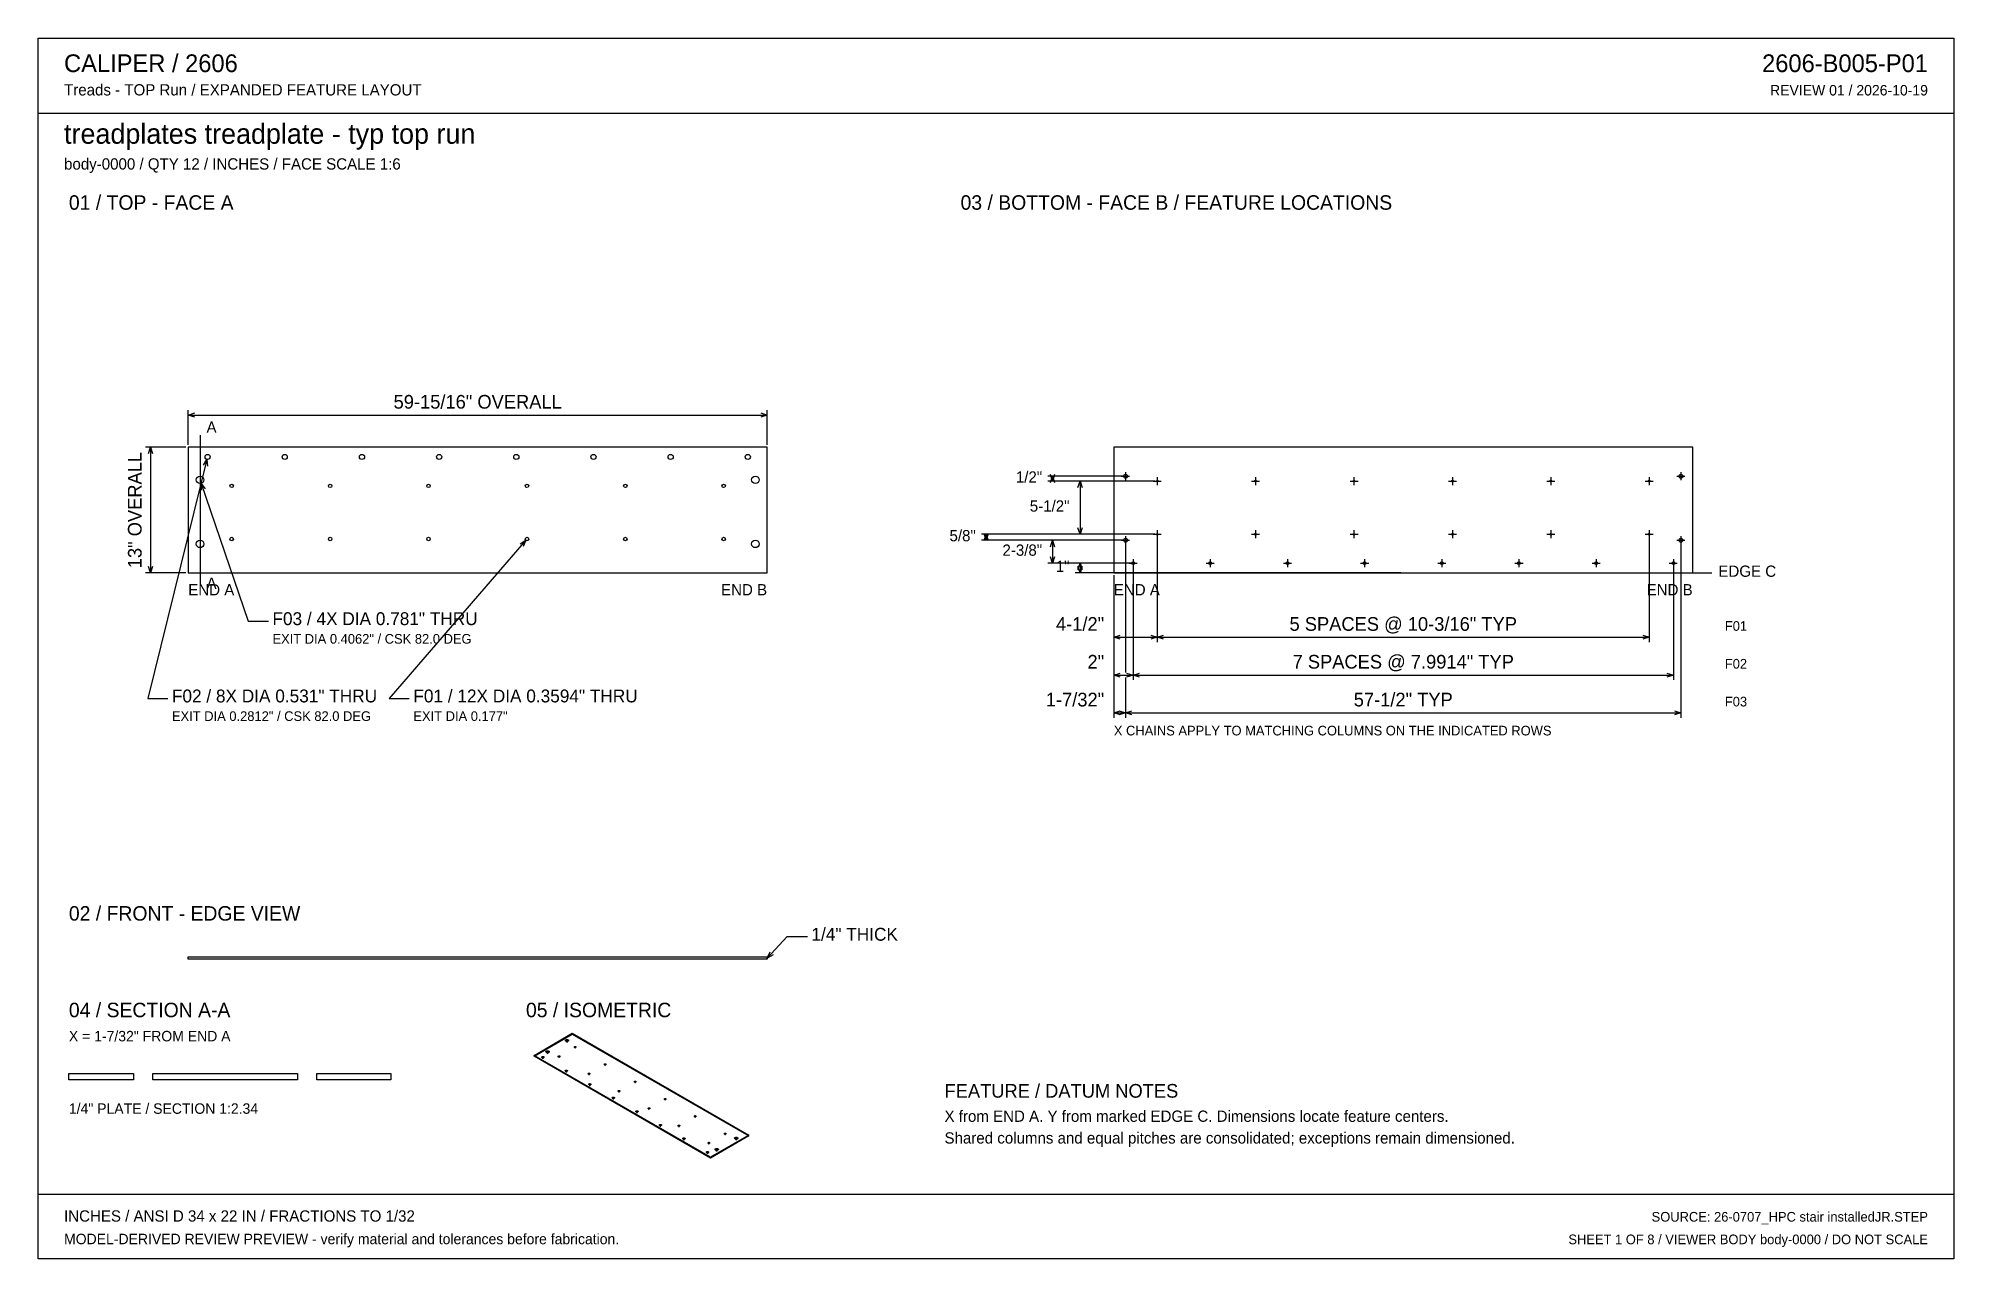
# Model space of a CAD drawing. Header units: inches. Extents: x 3 to 201, y 3 to 129.
import ezdxf
from ezdxf.enums import TextEntityAlignment as Align

# ---------------------------------------------------------------- set-up
doc = ezdxf.new("R2010")
doc.units = ezdxf.units.IN
doc.header["$MEASUREMENT"] = 0

msp = doc.modelspace()

# ---------------------------------------------------------------- texts
at = {"layer": 'ANNOTATION'}
for s, height, p in [('CALIPER / 2606', 1.8333, (5.5, 125.67)), ('Treads - TOP Run / EXPANDED FEATURE LAYOUT', 1.1667, (5.5, 123.25)), ('treadplates treadplate - typ top run', 2.0833, (5.5, 118.25)), ('body-0000 / QTY 12 / INCHES / FACE SCALE 1:6', 1.1667, (5.5, 115.58)), ('01 / TOP - FACE A', 1.5, (6, 111.42)), ('03 / BOTTOM - FACE B / FEATURE LOCATIONS', 1.5, (98.33, 111.42)), ('A', 1.17, (20.25, 88.33)), ('EDGE C', 1.167, (176.8, 73.42)), ('END A', 1.167, (18.36, 71.5)), ('A', 1.17, (20.25, 72.17)), ('END A', 1.167, (114.2, 71.5)), ('F03 / 4X DIA 0.781" THRU', 1.3333, (27.08, 68.42)), ('EXIT DIA 0.4062" / CSK 82.0 DEG', 1, (27.08, 66.5)), ('F01', 1, (177.47, 67.83)), ('F02', 1, (177.47, 63.92)), ('F02 / 8X DIA 0.531" THRU', 1.3333, (16.67, 60.42)), ('F01 / 12X DIA 0.3594" THRU', 1.3333, (41.67, 60.42)), ('EXIT DIA 0.2812" / CSK 82.0 DEG', 1, (16.67, 58.5)), ('EXIT DIA 0.177"', 1, (41.67, 58.5)), ('F03', 1, (177.47, 60)), ('X CHAINS APPLY TO MATCHING COLUMNS ON THE INDICATED ROWS', 1, (114.2, 57)), ('02 / FRONT - EDGE VIEW', 1.5, (6, 37.83)), ('1/4" THICK', 1.333, (82.89, 35.75)), ('04 / SECTION A-A', 1.5, (6, 27.83)), ('05 / ISOMETRIC', 1.5, (53.33, 27.83)), ('X = 1-7/32" FROM END A', 1.0833, (6, 25.33)), ('FEATURE / DATUM NOTES', 1.4167, (96.67, 19.5)), ('1/4" PLATE / SECTION 1:2.34', 1.0833, (6, 17.83)), ('X from END A. Y from marked EDGE C. Dimensions locate feature centers.', 1.1667, (96.67, 17)), ('Shared columns and equal pitches are consolidated; exceptions remain dimensioned.', 1.1667, (96.67, 14.75)), ('INCHES / ANSI D 34 x 22 IN / FRACTIONS TO 1/32', 1.1667, (5.5, 6.67)), ('MODEL-DERIVED REVIEW PREVIEW - verify material and tolerances before fabrication.', 1.0833, (5.5, 4.33))]:
    msp.add_text(s, height=height, dxfattribs=at).set_placement(p)
for s, height, p in [('2606-B005-P01', 1.8333, (198.5, 125.67)), ('REVIEW 01 / 2026-10-19', 1.0833, (198.5, 123.25)), ('1/2"', 1.167, (106.78, 83.17)), ('5-1/2"', 1.167, (109.61, 80.17)), ('5/8"', 1.167, (99.91, 77.1)), ('2-3/8"', 1.167, (106.78, 75.6)), ('1"', 1.167, (109.61, 73.92)), ('END B', 1.167, (78.3, 71.5)), ('END B', 1.167, (174.14, 71.5)), ('4-1/2"', 1.417, (113.2, 67.83)), ('2"', 1.417, (113.2, 63.92)), ('1-7/32"', 1.417, (113.2, 60)), ('SOURCE: 26-0707_HPC stair installedJR.STEP', 1, (198.5, 6.67)), ('SHEET 1 OF 8 / VIEWER BODY body-0000 / DO NOT SCALE', 1, (198.5, 4.33))]:
    msp.add_text(s, height=height, dxfattribs=at).set_placement(p, align=Align.RIGHT)
for s, p in [('59-15/16" OVERALL', (48.33, 90.83)), ('5 SPACES @ 10-3/16" TYP', (144.17, 67.83)), ('7 SPACES @ 7.9914" TYP', (144.17, 63.92)), ('57-1/2" TYP', (144.17, 60))]:
    msp.add_text(s, height=1.4167, dxfattribs=at).set_placement(p, align=Align.CENTER)
msp.add_text('13" OVERALL', height=1.4167, rotation=90, dxfattribs=at).set_placement((13.53, 80.33), align=Align.CENTER)

# ---------------------------------------------------------------- linework, layer by layer
at = {"layer": 'ANNOTATION'}
for p, q in [((18.36, 87.08), (18.36, 90.67)), ((18.36, 90.17), (19.03, 90.38)), ((18.36, 90.17), (78.3, 90.17)), ((19.03, 89.96), (18.36, 90.17)), ((77.64, 90.38), (78.3, 90.17)), ((78.3, 90.17), (77.64, 89.96)), ((78.3, 87.08), (78.3, 90.67)), ((19.58, 88.08), (19.58, 72.58)), ((18.11, 86.83), (13.95, 86.83)), ((20.3, 85.58), (14.17, 60.83)), ((14.24, 86.17), (14.45, 86.83)), ((14.45, 86.83), (14.45, 73.83)), ((14.45, 86.83), (14.66, 86.17)), ((19.94, 84.98), (20.3, 85.58)), ((20.3, 85.58), (20.34, 84.88)), ((115.17, 83.83), (107.36, 83.83)), ((118.45, 83.33), (107.36, 83.33)), ((107.86, 83.33), (107.66, 84)), ((107.66, 83.17), (107.86, 83.83)), ((108.07, 84), (107.86, 83.33)), ((107.86, 83.83), (107.86, 83.33)), ((107.86, 83.83), (108.07, 83.17)), ((118.45, 83.33), (110.2, 83.33)), ((110.49, 82.67), (110.7, 83.33)), ((110.7, 83.33), (110.7, 77.83)), ((110.7, 83.33), (110.91, 82.67)), ((115, 83.83), (115.83, 83.83)), ((115.42, 84.25), (115.42, 83.42)), ((118.28, 83.33), (119.11, 83.33)), ((118.7, 83.75), (118.7, 82.92)), ((128.47, 83.33), (129.3, 83.33)), ((128.88, 83.75), (128.88, 82.92)), ((138.66, 83.33), (139.49, 83.33)), ((139.07, 83.75), (139.07, 82.92)), ((148.84, 83.33), (149.68, 83.33)), ((149.26, 83.75), (149.26, 82.92)), ((159.03, 83.33), (159.87, 83.33)), ((159.45, 83.75), (159.45, 82.92)), ((169.22, 83.33), (170.05, 83.33)), ((169.64, 83.75), (169.64, 82.92)), ((172.5, 83.83), (173.33, 83.83)), ((172.92, 84.25), (172.92, 83.42)), ((19.71, 83.09), (24.58, 68.83)), ((19.73, 82.39), (19.71, 83.09)), ((19.71, 83.09), (20.12, 82.53)), ((118.45, 77.83), (100.49, 77.83)), ((100.99, 77.21), (100.79, 77.88)), ((100.79, 77.17), (100.99, 77.83)), ((101.2, 77.88), (100.99, 77.21)), ((100.99, 77.83), (100.99, 77.21)), ((100.99, 77.83), (101.2, 77.17)), ((118.45, 77.83), (110.2, 77.83)), ((110.7, 77.83), (110.49, 78.5)), ((110.91, 78.5), (110.7, 77.83)), ((115.42, 77.62), (115.42, 76.79)), ((118.28, 77.83), (119.11, 77.83)), ((118.7, 78.25), (118.7, 77.42)), ((118.7, 77.58), (118.7, 66.67)), ((118.7, 77.58), (118.7, 66.67)), ((128.47, 77.83), (129.3, 77.83)), ((128.88, 78.25), (128.88, 77.42)), ((138.66, 77.83), (139.49, 77.83)), ((139.07, 78.25), (139.07, 77.42)), ((148.84, 77.83), (149.68, 77.83)), ((149.26, 78.25), (149.26, 77.42)), ((159.03, 77.83), (159.87, 77.83)), ((159.45, 78.25), (159.45, 77.42)), ((169.22, 77.83), (170.05, 77.83)), ((169.64, 78.25), (169.64, 77.42)), ((169.64, 77.58), (169.64, 66.67)), ((172.92, 77.62), (172.92, 76.79)), ((53.31, 77.2), (39.17, 60.83)), ((52.72, 76.83), (53.31, 77.2)), ((53.31, 77.2), (53.03, 76.56)), ((115.17, 77.21), (100.49, 77.21)), ((115.17, 77.21), (107.36, 77.21)), ((107.66, 76.54), (107.86, 77.21)), ((107.86, 74.83), (107.66, 75.5)), ((107.86, 77.21), (107.86, 74.83)), ((107.86, 77.21), (108.07, 76.54)), ((108.07, 75.5), (107.86, 74.83)), ((115, 77.21), (115.83, 77.21)), ((115.42, 76.96), (115.42, 63.5)), ((115.42, 76.96), (115.42, 63.5)), ((172.5, 77.21), (173.33, 77.21)), ((172.92, 76.96), (172.92, 58.83)), ((18.11, 73.83), (13.95, 73.83)), ((14.45, 73.83), (14.24, 74.5)), ((14.66, 74.5), (14.45, 73.83)), ((115.95, 74.83), (107.36, 74.83)), ((115.95, 74.83), (110.2, 74.83)), ((143.92, 73.83), (110.2, 73.83)), ((110.49, 74.17), (110.7, 74.83)), ((110.7, 73.83), (110.49, 74.5)), ((110.7, 74.83), (110.7, 73.83)), ((110.7, 74.83), (110.91, 74.17)), ((110.91, 74.5), (110.7, 73.83)), ((114.2, 73.58), (114.2, 66.67)), ((114.2, 73.58), (114.2, 62.75)), ((114.2, 73.58), (114.2, 58.83)), ((115.78, 74.83), (116.61, 74.83)), ((116.2, 75.25), (116.2, 74.42)), ((116.2, 74.58), (116.2, 62.75)), ((116.2, 74.58), (116.2, 62.75)), ((123.77, 74.83), (124.6, 74.83)), ((124.19, 75.25), (124.19, 74.42)), ((131.76, 74.83), (132.6, 74.83)), ((132.18, 75.25), (132.18, 74.42)), ((139.75, 74.83), (140.59, 74.83)), ((140.17, 75.25), (140.17, 74.42)), ((144.17, 73.83), (176.14, 73.83)), ((147.75, 74.83), (148.58, 74.83)), ((148.16, 75.25), (148.16, 74.42)), ((155.74, 74.83), (156.57, 74.83)), ((156.15, 75.25), (156.15, 74.42)), ((163.73, 74.83), (164.56, 74.83)), ((164.15, 75.25), (164.15, 74.42)), ((171.72, 74.83), (172.55, 74.83)), ((172.14, 75.25), (172.14, 74.42)), ((172.14, 74.58), (172.14, 62.75)), ((24.58, 68.83), (26.67, 68.83)), ((114.2, 67.17), (114.86, 67.38)), ((114.2, 67.17), (118.7, 67.17)), ((114.86, 66.96), (114.2, 67.17)), ((118.03, 67.38), (118.7, 67.17)), ((118.7, 67.17), (118.03, 66.96)), ((118.7, 67.17), (119.36, 67.38)), ((118.7, 67.17), (169.64, 67.17)), ((119.36, 66.96), (118.7, 67.17)), ((168.97, 67.38), (169.64, 67.17)), ((169.64, 67.17), (168.97, 66.96)), ((114.2, 63.25), (114.86, 63.46)), ((114.2, 63.25), (116.2, 63.25)), ((114.86, 63.04), (114.2, 63.25)), ((115.42, 63), (115.42, 58.83)), ((115.42, 63), (115.42, 58.83)), ((115.53, 63.46), (116.2, 63.25)), ((116.2, 63.25), (115.53, 63.04)), ((116.2, 63.25), (116.86, 63.46)), ((116.2, 63.25), (172.14, 63.25)), ((116.86, 63.04), (116.2, 63.25)), ((171.47, 63.46), (172.14, 63.25)), ((172.14, 63.25), (171.47, 63.04)), ((14.17, 60.83), (16.25, 60.83)), ((39.17, 60.83), (41.25, 60.83)), ((114.2, 59.33), (114.86, 59.54)), ((114.75, 59.54), (115.42, 59.33)), ((115.42, 59.33), (116.08, 59.54)), ((172.25, 59.54), (172.92, 59.33)), ((114.2, 59.33), (115.42, 59.33)), ((114.86, 59.12), (114.2, 59.33)), ((115.42, 59.33), (114.75, 59.12)), ((115.42, 59.33), (172.92, 59.33)), ((116.08, 59.12), (115.42, 59.33)), ((172.92, 59.33), (172.25, 59.12)), ((78.3, 33.96), (80.39, 36.17)), ((80.39, 36.17), (82.47, 36.17)), ((78.3, 33.96), (78.61, 34.59)), ((78.91, 34.3), (78.3, 33.96))]:
    msp.add_line(p, q, dxfattribs=at)
at = {"layer": 'OUTLINE'}
for p, q in [((2.83, 129.17), (201.17, 129.17)), ((2.83, 2.83), (2.83, 129.17)), ((201.17, 129.17), (201.17, 2.83)), ((2.83, 121.42), (201.17, 121.42)), ((78.3, 86.83), (18.36, 86.83)), ((18.36, 86.83), (18.36, 73.83)), ((78.3, 73.83), (78.3, 86.83)), ((174.14, 86.83), (114.2, 86.83)), ((114.2, 86.83), (114.2, 73.83)), ((174.14, 73.83), (174.14, 86.83)), ((18.36, 73.83), (78.3, 73.83)), ((114.2, 73.83), (174.14, 73.83)), ((18.36, 34.08), (78.3, 34.08)), ((18.36, 33.83), (18.36, 34.08)), ((78.3, 33.83), (18.36, 33.83)), ((78.3, 34.08), (78.3, 33.83)), ((54.17, 23.88), (58.13, 26.17)), ((54.17, 23.79), (58.13, 26.08)), ((58.13, 26.17), (76.39, 15.62)), ((58.13, 26.08), (58.13, 26.17)), ((58.13, 26.08), (76.39, 15.54)), ((72.43, 13.34), (54.17, 23.88)), ((54.17, 23.79), (54.17, 23.88)), ((55.4, 24.28), (55.41, 24.29)), ((55.4, 24.27), (55.4, 24.28)), ((55.4, 24.28), (55.4, 24.28)), ((55.4, 24.26), (55.4, 24.27)), ((55.4, 24.27), (55.4, 24.27)), ((55.4, 24.25), (55.4, 24.26)), ((55.4, 24.26), (55.4, 24.26)), ((55.4, 24.24), (55.4, 24.25)), ((55.4, 24.25), (55.4, 24.25)), ((55.41, 24.23), (55.4, 24.24)), ((55.4, 24.24), (55.4, 24.24)), ((55.4, 24.24), (55.4, 24.24)), ((55.41, 24.3), (55.42, 24.31)), ((55.41, 24.29), (55.41, 24.3)), ((55.41, 24.3), (55.41, 24.3)), ((55.41, 24.29), (55.41, 24.29)), ((55.41, 24.22), (55.41, 24.23)), ((55.41, 24.23), (55.41, 24.23)), ((55.42, 24.21), (55.41, 24.22)), ((55.41, 24.22), (55.41, 24.22)), ((55.42, 24.31), (55.42, 24.31)), ((55.42, 24.31), (55.43, 24.31)), ((55.43, 24.21), (55.42, 24.21)), ((55.42, 24.21), (55.42, 24.21)), ((55.43, 24.31), (55.43, 24.32)), ((55.43, 24.32), (55.44, 24.32)), ((55.43, 24.2), (55.43, 24.21)), ((55.44, 24.2), (55.43, 24.2)), ((55.44, 24.32), (55.45, 24.33)), ((55.44, 24.32), (55.44, 24.32)), ((55.44, 24.19), (55.44, 24.2)), ((55.45, 24.19), (55.44, 24.19)), ((55.45, 24.33), (55.45, 24.33)), ((55.45, 24.33), (55.46, 24.33)), ((55.46, 24.18), (55.45, 24.19)), ((55.45, 24.19), (55.45, 24.19)), ((55.5, 24.15), (55.45, 24.19)), ((55.46, 24.33), (55.47, 24.34)), ((55.47, 24.18), (55.46, 24.18)), ((55.47, 24.34), (55.47, 24.34)), ((55.47, 24.34), (55.48, 24.34)), ((55.48, 24.18), (55.47, 24.18)), ((55.47, 24.18), (55.47, 24.18)), ((55.48, 24.34), (55.49, 24.34)), ((55.48, 24.19), (55.48, 24.2)), ((55.48, 24.2), (55.48, 24.2)), ((55.48, 24.2), (55.48, 24.2)), ((55.48, 24.2), (55.49, 24.2)), ((55.48, 24.18), (55.48, 24.19)), ((55.48, 24.19), (55.48, 24.19)), ((55.48, 24.19), (55.48, 24.19)), ((55.48, 24.19), (55.48, 24.19)), ((55.49, 24.19), (55.48, 24.19)), ((55.48, 24.19), (55.48, 24.19)), ((55.48, 24.19), (55.48, 24.18)), ((55.48, 24.17), (55.48, 24.18)), ((55.48, 24.18), (55.48, 24.18)), ((55.48, 24.18), (55.48, 24.18)), ((55.48, 24.18), (55.48, 24.18)), ((55.48, 24.18), (55.48, 24.18)), ((55.48, 24.18), (55.48, 24.18)), ((55.48, 24.18), (55.48, 24.18)), ((55.48, 24.18), (55.48, 24.17)), ((55.49, 24.17), (55.48, 24.18)), ((55.49, 24.16), (55.48, 24.17)), ((55.48, 24.17), (55.48, 24.17)), ((55.48, 24.17), (55.48, 24.17)), ((55.48, 24.17), (55.48, 24.17)), ((55.48, 24.17), (55.48, 24.17)), ((55.48, 24.17), (55.48, 24.17)), ((55.48, 24.17), (55.48, 24.17)), ((55.48, 24.17), (55.48, 24.16)), ((55.48, 24.16), (55.48, 24.16)), ((55.48, 24.16), (55.48, 24.16)), ((55.48, 24.16), (55.48, 24.16)), ((55.48, 24.16), (55.48, 24.15)), ((55.48, 24.15), (55.49, 24.15)), ((55.49, 24.34), (55.49, 24.35)), ((55.49, 24.35), (55.5, 24.35)), ((55.49, 24.2), (55.49, 24.21)), ((55.49, 24.21), (55.49, 24.21)), ((55.49, 24.21), (55.49, 24.21)), ((55.49, 24.21), (55.49, 24.21)), ((55.49, 24.21), (55.5, 24.21)), ((55.5, 24.2), (55.49, 24.2)), ((55.49, 24.2), (55.49, 24.2)), ((55.49, 24.2), (55.49, 24.2)), ((55.49, 24.2), (55.49, 24.19)), ((55.49, 24.19), (55.49, 24.19)), ((55.5, 24.17), (55.49, 24.17)), ((55.49, 24.17), (55.49, 24.17)), ((55.5, 24.15), (55.49, 24.16)), ((55.49, 24.16), (55.49, 24.16)), ((55.49, 24.16), (55.49, 24.16)), ((55.49, 24.16), (55.49, 24.16)), ((55.49, 24.16), (55.49, 24.16)), ((55.49, 24.15), (55.49, 24.15)), ((55.49, 24.15), (55.49, 24.15)), ((55.49, 24.15), (55.49, 24.15)), ((55.49, 24.15), (55.49, 24.14)), ((55.49, 24.14), (55.5, 24.14)), ((55.5, 24.35), (55.51, 24.35)), ((55.5, 24.21), (55.5, 24.22)), ((55.5, 24.22), (55.5, 24.22)), ((55.5, 24.22), (55.5, 24.22)), ((55.5, 24.22), (55.51, 24.22)), ((55.51, 24.21), (55.5, 24.21)), ((55.5, 24.21), (55.5, 24.21)), ((55.5, 24.21), (55.5, 24.2)), ((55.5, 24.2), (55.5, 24.2)), ((55.51, 24.17), (55.5, 24.17)), ((55.5, 24.15), (55.5, 24.15)), ((55.5, 24.15), (55.5, 24.15)), ((55.5, 24.15), (55.5, 24.15)), ((55.51, 24.15), (55.5, 24.15)), ((55.5, 24.14), (55.5, 24.15)), ((55.5, 24.14), (55.51, 24.13)), ((55.5, 24.14), (55.5, 24.14)), ((55.5, 24.14), (55.5, 24.14)), ((55.5, 24.14), (55.5, 24.14)), ((55.51, 24.35), (55.52, 24.35)), ((55.51, 24.22), (55.52, 24.23)), ((55.51, 24.22), (55.51, 24.22)), ((55.51, 24.22), (55.51, 24.22)), ((55.52, 24.21), (55.51, 24.21)), ((55.51, 24.21), (55.51, 24.21)), ((55.51, 24.21), (55.51, 24.21)), ((55.52, 24.17), (55.51, 24.17)), ((55.51, 24.14), (55.51, 24.15)), ((55.52, 24.14), (55.51, 24.14)), ((55.51, 24.14), (55.51, 24.14)), ((55.51, 24.13), (55.51, 24.13)), ((55.51, 24.13), (55.51, 24.13)), ((55.51, 24.13), (55.52, 24.13)), ((55.52, 24.35), (55.53, 24.35)), ((55.52, 24.23), (55.52, 24.23)), ((55.52, 24.23), (55.53, 24.23)), ((55.53, 24.22), (55.52, 24.21)), ((55.52, 24.21), (55.52, 24.21)), ((55.53, 24.17), (55.52, 24.17)), ((55.53, 24.14), (55.52, 24.14)), ((55.52, 24.14), (55.52, 24.14)), ((55.52, 24.13), (55.52, 24.13)), ((55.52, 24.13), (55.53, 24.13)), ((55.53, 24.35), (55.54, 24.36)), ((55.53, 24.35), (55.53, 24.35)), ((55.53, 24.23), (55.53, 24.23)), ((55.53, 24.23), (55.53, 24.23)), ((55.53, 24.23), (55.54, 24.23)), ((55.54, 24.22), (55.53, 24.22)), ((55.53, 24.22), (55.53, 24.22)), ((55.53, 24.22), (55.53, 24.22)), ((55.53, 24.16), (55.53, 24.17)), ((55.54, 24.16), (55.53, 24.16)), ((55.54, 24.14), (55.53, 24.14)), ((55.53, 24.14), (55.53, 24.14)), ((55.53, 24.14), (55.53, 24.14)), ((55.53, 24.13), (55.53, 24.13)), ((55.53, 24.13), (55.53, 24.12)), ((55.53, 24.12), (55.54, 24.12)), ((55.54, 24.36), (55.55, 24.36)), ((55.54, 24.23), (55.54, 24.23)), ((55.54, 24.23), (55.55, 24.23)), ((55.55, 24.22), (55.54, 24.22)), ((55.54, 24.22), (55.54, 24.22)), ((55.55, 24.16), (55.54, 24.16)), ((55.55, 24.13), (55.54, 24.14)), ((55.54, 24.14), (55.54, 24.14)), ((55.54, 24.12), (55.54, 24.12)), ((55.54, 24.12), (55.55, 24.12)), ((55.55, 24.36), (55.56, 24.36)), ((55.55, 24.23), (55.55, 24.23)), ((55.55, 24.23), (55.55, 24.23)), ((55.55, 24.23), (55.56, 24.23)), ((55.56, 24.22), (55.55, 24.22)), ((55.55, 24.22), (55.55, 24.22)), ((55.55, 24.22), (55.55, 24.22)), ((55.56, 24.16), (55.55, 24.16)), ((55.56, 24.13), (55.55, 24.13)), ((55.55, 24.13), (55.55, 24.13)), ((55.55, 24.13), (55.55, 24.13)), ((55.55, 24.12), (55.55, 24.12)), ((55.55, 24.12), (55.55, 24.12)), ((55.55, 24.12), (55.56, 24.12)), ((55.56, 24.36), (55.57, 24.36)), ((55.56, 24.23), (55.56, 24.23)), ((55.56, 24.23), (55.57, 24.23)), ((55.57, 24.22), (55.56, 24.22)), ((55.56, 24.22), (55.56, 24.22)), ((55.57, 24.16), (55.56, 24.16)), ((55.57, 24.13), (55.56, 24.13)), ((55.56, 24.13), (55.56, 24.13)), ((55.56, 24.12), (55.56, 24.12)), ((55.56, 24.12), (55.57, 24.12)), ((55.57, 24.36), (55.57, 24.36)), ((55.57, 24.36), (55.58, 24.36)), ((55.57, 24.23), (55.57, 24.23)), ((55.57, 24.23), (55.57, 24.23)), ((55.57, 24.23), (55.58, 24.23)), ((55.58, 24.22), (55.57, 24.22)), ((55.57, 24.22), (55.57, 24.22)), ((55.57, 24.22), (55.57, 24.22)), ((55.58, 24.16), (55.57, 24.16)), ((55.57, 24.16), (55.57, 24.16)), ((55.58, 24.13), (55.57, 24.13)), ((55.57, 24.13), (55.57, 24.13)), ((55.57, 24.13), (55.57, 24.13)), ((55.57, 24.12), (55.57, 24.12)), ((55.57, 24.12), (55.57, 24.12)), ((55.57, 24.12), (55.58, 24.12)), ((55.58, 24.36), (55.59, 24.36)), ((55.58, 24.23), (55.58, 24.23)), ((55.58, 24.23), (55.59, 24.23)), ((55.59, 24.22), (55.58, 24.22)), ((55.58, 24.22), (55.58, 24.22)), ((55.59, 24.16), (55.58, 24.16)), ((55.59, 24.13), (55.58, 24.13)), ((55.58, 24.13), (55.58, 24.13)), ((55.58, 24.12), (55.58, 24.12)), ((55.58, 24.12), (55.59, 24.12)), ((55.59, 24.36), (55.6, 24.35)), ((55.59, 24.23), (55.59, 24.23)), ((55.59, 24.23), (55.6, 24.23)), ((55.6, 24.22), (55.59, 24.22)), ((55.59, 24.22), (55.59, 24.22)), ((55.6, 24.16), (55.59, 24.16)), ((55.6, 24.14), (55.59, 24.14)), ((55.59, 24.14), (55.59, 24.13)), ((55.59, 24.12), (55.59, 24.12)), ((55.59, 24.12), (55.6, 24.12)), ((55.6, 24.35), (55.61, 24.35)), ((55.6, 24.23), (55.6, 24.23)), ((55.6, 24.23), (55.6, 24.23)), ((55.6, 24.23), (55.61, 24.23)), ((55.61, 24.22), (55.6, 24.22)), ((55.6, 24.22), (55.6, 24.22)), ((55.6, 24.22), (55.6, 24.22)), ((55.61, 24.17), (55.6, 24.16)), ((55.61, 24.14), (55.6, 24.14)), ((55.6, 24.14), (55.6, 24.14)), ((55.6, 24.14), (55.6, 24.14)), ((55.6, 24.12), (55.6, 24.13)), ((55.6, 24.13), (55.61, 24.13)), ((55.6, 24.12), (55.6, 24.12)), ((55.61, 24.35), (55.62, 24.35)), ((55.61, 24.23), (55.61, 24.23)), ((55.61, 24.23), (55.62, 24.23)), ((55.61, 24.21), (55.61, 24.22)), ((55.62, 24.21), (55.61, 24.21)), ((55.62, 24.17), (55.61, 24.17)), ((55.62, 24.14), (55.61, 24.14)), ((55.61, 24.14), (55.61, 24.14)), ((55.61, 24.13), (55.61, 24.13)), ((55.61, 24.13), (55.62, 24.13)), ((55.62, 24.35), (55.62, 24.35)), ((55.62, 24.35), (55.63, 24.35)), ((55.62, 24.23), (55.62, 24.22)), ((55.62, 24.22), (55.62, 24.22)), ((55.62, 24.22), (55.63, 24.22)), ((55.63, 24.21), (55.62, 24.21)), ((55.62, 24.21), (55.62, 24.21)), ((55.62, 24.21), (55.62, 24.21)), ((55.63, 24.17), (55.62, 24.17)), ((55.62, 24.17), (55.62, 24.17)), ((55.63, 24.15), (55.62, 24.14)), ((55.62, 24.14), (55.62, 24.14)), ((55.62, 24.14), (55.62, 24.14)), ((55.62, 24.13), (55.62, 24.13)), ((55.62, 24.13), (55.62, 24.13)), ((55.62, 24.13), (55.63, 24.13)), ((55.63, 24.35), (55.64, 24.35)), ((55.63, 24.22), (55.69, 24.33)), ((55.63, 24.21), (55.63, 24.22)), ((55.63, 24.22), (55.63, 24.22)), ((55.63, 24.22), (55.63, 24.22)), ((55.63, 24.22), (55.63, 24.22)), ((55.63, 24.22), (55.64, 24.21)), ((55.63, 24.2), (55.63, 24.21)), ((55.63, 24.21), (55.63, 24.21)), ((55.63, 24.21), (55.63, 24.21)), ((55.64, 24.2), (55.63, 24.2)), ((55.64, 24.17), (55.63, 24.17)), ((55.64, 24.15), (55.63, 24.15)), ((55.63, 24.15), (55.63, 24.15)), ((55.63, 24.15), (55.63, 24.15)), ((55.63, 24.15), (55.63, 24.15)), ((55.63, 24.13), (55.63, 24.14)), ((55.63, 24.14), (55.63, 24.14)), ((55.63, 24.14), (55.63, 24.14)), ((55.63, 24.14), (55.64, 24.14)), ((55.64, 24.35), (55.65, 24.34)), ((55.64, 24.21), (55.64, 24.21)), ((55.64, 24.21), (55.64, 24.21)), ((55.64, 24.21), (55.64, 24.21)), ((55.64, 24.21), (55.65, 24.21)), ((55.65, 24.19), (55.64, 24.2)), ((55.64, 24.2), (55.64, 24.2)), ((55.64, 24.2), (55.64, 24.2)), ((55.64, 24.2), (55.64, 24.2)), ((55.65, 24.17), (55.64, 24.17)), ((55.65, 24.16), (55.64, 24.16)), ((55.64, 24.16), (55.64, 24.16)), ((55.64, 24.16), (55.64, 24.16)), ((55.64, 24.16), (55.64, 24.15)), ((55.64, 24.14), (55.64, 24.15)), ((55.64, 24.15), (55.64, 24.15)), ((55.64, 24.15), (55.65, 24.15)), ((55.64, 24.14), (55.64, 24.14)), ((55.65, 24.34), (55.65, 24.34)), ((55.65, 24.34), (55.66, 24.34)), ((55.65, 24.21), (55.65, 24.2)), ((55.65, 24.2), (55.65, 24.2)), ((55.65, 24.2), (55.65, 24.2)), ((55.65, 24.2), (55.65, 24.2)), ((55.65, 24.2), (55.65, 24.19)), ((55.65, 24.18), (55.65, 24.19)), ((55.65, 24.19), (55.65, 24.19)), ((55.65, 24.19), (55.65, 24.19)), ((55.65, 24.19), (55.65, 24.19)), ((55.65, 24.19), (55.65, 24.19)), ((55.65, 24.19), (55.65, 24.19)), ((55.65, 24.19), (55.65, 24.19)), ((55.65, 24.19), (55.65, 24.18)), ((55.65, 24.17), (55.65, 24.18)), ((55.65, 24.18), (55.65, 24.18)), ((55.65, 24.18), (55.65, 24.18)), ((55.65, 24.18), (55.65, 24.18)), ((55.65, 24.18), (55.65, 24.18)), ((55.65, 24.18), (55.65, 24.18)), ((55.65, 24.18), (55.65, 24.18)), ((55.65, 24.18), (55.65, 24.17)), ((55.66, 24.18), (55.65, 24.18)), ((55.65, 24.18), (55.65, 24.17)), ((55.65, 24.16), (55.65, 24.17)), ((55.65, 24.17), (55.65, 24.17)), ((55.65, 24.17), (55.65, 24.17)), ((55.65, 24.17), (55.65, 24.17)), ((55.65, 24.17), (55.65, 24.17)), ((55.65, 24.17), (55.65, 24.17)), ((55.65, 24.17), (55.65, 24.17)), ((55.65, 24.17), (55.65, 24.16)), ((55.65, 24.15), (55.65, 24.16)), ((55.65, 24.16), (55.65, 24.16)), ((55.65, 24.16), (55.65, 24.16)), ((55.65, 24.16), (55.65, 24.16)), ((55.65, 24.16), (55.65, 24.16)), ((55.65, 24.15), (55.65, 24.15)), ((55.65, 24.15), (55.65, 24.15)), ((55.66, 24.34), (55.67, 24.34)), ((55.67, 24.18), (55.66, 24.18)), ((55.67, 24.34), (55.67, 24.33)), ((55.67, 24.33), (55.68, 24.33)), ((55.68, 24.19), (55.67, 24.18)), ((55.67, 24.18), (55.67, 24.18)), ((55.68, 24.33), (55.69, 24.33)), ((55.69, 24.19), (55.68, 24.19)), ((55.69, 24.33), (55.69, 24.32)), ((55.69, 24.32), (55.7, 24.32)), ((55.7, 24.2), (55.69, 24.19)), ((55.69, 24.19), (55.69, 24.19)), ((55.7, 24.32), (55.7, 24.32)), ((55.7, 24.32), (55.71, 24.31)), ((55.71, 24.21), (55.7, 24.2)), ((55.7, 24.2), (55.7, 24.2)), ((55.71, 24.31), (55.71, 24.31)), ((55.71, 24.31), (55.71, 24.31)), ((55.71, 24.31), (55.72, 24.3)), ((55.72, 24.22), (55.71, 24.21)), ((55.71, 24.21), (55.71, 24.21)), ((55.71, 24.21), (55.71, 24.21)), ((55.72, 24.3), (55.72, 24.3)), ((55.72, 24.3), (55.72, 24.29)), ((55.72, 24.29), (55.73, 24.29)), ((55.73, 24.23), (55.72, 24.23)), ((55.72, 24.23), (55.72, 24.22)), ((55.72, 24.22), (55.72, 24.22)), ((55.73, 24.29), (55.73, 24.28)), ((55.73, 24.28), (55.73, 24.28)), ((55.73, 24.28), (55.73, 24.27)), ((55.73, 24.27), (55.73, 24.27)), ((55.73, 24.27), (55.73, 24.26)), ((55.73, 24.26), (55.73, 24.26)), ((55.73, 24.26), (55.73, 24.25)), ((55.73, 24.25), (55.73, 24.25)), ((55.73, 24.25), (55.73, 24.24)), ((55.73, 24.24), (55.73, 24.24)), ((55.73, 24.24), (55.73, 24.24)), ((55.73, 24.24), (55.73, 24.23)), ((56.68, 23.8), (56.68, 23.81)), ((56.68, 23.81), (56.68, 23.81)), ((56.68, 23.81), (56.68, 23.81)), ((56.68, 23.81), (56.69, 23.81)), ((56.68, 23.8), (56.68, 23.8)), ((56.68, 23.8), (56.68, 23.8)), ((56.69, 23.81), (56.69, 23.82)), ((56.69, 23.82), (56.69, 23.82)), ((56.69, 23.82), (56.69, 23.82)), ((56.69, 23.82), (56.7, 23.82)), ((56.69, 23.81), (56.69, 23.81)), ((56.7, 23.82), (56.7, 23.83)), ((56.7, 23.83), (56.71, 23.83)), ((56.7, 23.82), (56.7, 23.82)), ((56.7, 23.82), (56.7, 23.82)), ((56.71, 23.83), (56.71, 23.83)), ((56.71, 23.83), (56.71, 23.83)), ((56.71, 23.83), (56.72, 23.83)), ((56.72, 23.83), (56.72, 23.83)), ((56.72, 23.83), (56.72, 23.83)), ((56.72, 23.83), (56.73, 23.83)), ((56.73, 23.83), (56.73, 23.84)), ((56.73, 23.84), (56.74, 23.84)), ((56.73, 23.83), (56.73, 23.83)), ((56.74, 23.84), (56.74, 23.84)), ((56.74, 23.84), (56.74, 23.84)), ((56.74, 23.84), (56.75, 23.84)), ((56.75, 23.84), (56.75, 23.84)), ((56.75, 23.84), (56.76, 23.84)), ((56.76, 23.84), (56.76, 23.84)), ((56.76, 23.84), (56.76, 23.84)), ((56.76, 23.84), (56.77, 23.84)), ((56.77, 23.84), (56.77, 23.84)), ((56.77, 23.84), (56.77, 23.84)), ((56.77, 23.84), (56.78, 23.84)), ((56.78, 23.84), (56.78, 23.83)), ((56.78, 23.83), (56.79, 23.83)), ((56.79, 23.83), (56.79, 23.83)), ((56.79, 23.83), (56.79, 23.83)), ((56.79, 23.83), (56.8, 23.83)), ((56.8, 23.83), (56.8, 23.83)), ((56.8, 23.83), (56.8, 23.83)), ((56.8, 23.83), (56.81, 23.83)), ((56.81, 23.83), (56.81, 23.83)), ((56.81, 23.83), (56.81, 23.82)), ((56.81, 23.82), (56.81, 23.82)), ((56.81, 23.82), (56.82, 23.82)), ((56.81, 23.78), (56.81, 23.82)), ((56.82, 23.82), (56.82, 23.82)), ((56.82, 23.82), (56.82, 23.82)), ((56.82, 23.82), (56.82, 23.82)), ((56.82, 23.82), (56.82, 23.81)), ((56.82, 23.81), (56.83, 23.81)), ((56.83, 23.81), (56.83, 23.81)), ((56.83, 23.81), (56.83, 23.81)), ((56.83, 23.81), (56.83, 23.81)), ((56.83, 23.81), (56.83, 23.8)), ((56.83, 23.8), (56.83, 23.8)), ((56.83, 23.8), (56.83, 23.8)), ((57.42, 25.45), (57.43, 25.46)), ((57.42, 25.44), (57.42, 25.45)), ((57.42, 25.45), (57.42, 25.45)), ((57.42, 25.43), (57.42, 25.44)), ((57.42, 25.44), (57.42, 25.44)), ((57.42, 25.42), (57.42, 25.43)), ((57.42, 25.43), (57.42, 25.43)), ((57.42, 25.41), (57.42, 25.42)), ((57.42, 25.42), (57.42, 25.42)), ((57.42, 25.4), (57.42, 25.41)), ((57.42, 25.41), (57.42, 25.41)), ((57.42, 25.41), (57.42, 25.41)), ((57.43, 25.39), (57.42, 25.4)), ((57.42, 25.4), (57.42, 25.4)), ((57.43, 25.46), (57.43, 25.47)), ((57.43, 25.47), (57.44, 25.47)), ((57.43, 25.46), (57.43, 25.46)), ((57.43, 25.38), (57.43, 25.39)), ((57.43, 25.39), (57.43, 25.39)), ((57.44, 25.38), (57.43, 25.38)), ((57.44, 25.47), (57.44, 25.48)), ((57.44, 25.48), (57.45, 25.48)), ((57.44, 25.47), (57.44, 25.47)), ((57.44, 25.37), (57.44, 25.38)), ((57.45, 25.37), (57.44, 25.37)), ((57.44, 25.37), (57.44, 25.37)), ((57.45, 25.48), (57.45, 25.49)), ((57.45, 25.49), (57.46, 25.49)), ((57.45, 25.36), (57.45, 25.37)), ((57.46, 25.36), (57.45, 25.36)), ((57.46, 25.49), (57.47, 25.49)), ((57.47, 25.36), (57.46, 25.36)), ((57.47, 25.49), (57.47, 25.5)), ((57.47, 25.5), (57.48, 25.5)), ((57.52, 25.31), (57.47, 25.36)), ((57.47, 25.35), (57.47, 25.36)), ((57.48, 25.35), (57.47, 25.35)), ((57.48, 25.5), (57.49, 25.51)), ((57.48, 25.5), (57.48, 25.5)), ((57.49, 25.34), (57.48, 25.35)), ((57.48, 25.35), (57.48, 25.35)), ((57.49, 25.51), (57.5, 25.51)), ((57.5, 25.34), (57.49, 25.34)), ((57.5, 25.51), (57.51, 25.51)), ((57.5, 25.36), (57.5, 25.37)), ((57.5, 25.37), (57.5, 25.37)), ((57.5, 25.37), (57.51, 25.37)), ((57.5, 25.35), (57.5, 25.36)), ((57.5, 25.36), (57.5, 25.36)), ((57.5, 25.36), (57.5, 25.36)), ((57.5, 25.36), (57.5, 25.36)), ((57.51, 25.36), (57.5, 25.36)), ((57.5, 25.36), (57.5, 25.35)), ((57.5, 25.34), (57.5, 25.35)), ((57.5, 25.35), (57.5, 25.35)), ((57.5, 25.35), (57.5, 25.35)), ((57.5, 25.35), (57.5, 25.35)), ((57.5, 25.35), (57.5, 25.35)), ((57.5, 25.35), (57.5, 25.35)), ((57.5, 25.35), (57.5, 25.35)), ((57.5, 25.35), (57.5, 25.34)), ((57.5, 25.33), (57.5, 25.34)), ((57.5, 25.34), (57.5, 25.34)), ((57.5, 25.34), (57.5, 25.34)), ((57.5, 25.34), (57.5, 25.34)), ((57.51, 25.34), (57.5, 25.34)), ((57.5, 25.34), (57.5, 25.34)), ((57.5, 25.34), (57.5, 25.34)), ((57.5, 25.34), (57.5, 25.34)), ((57.5, 25.34), (57.5, 25.33)), ((57.51, 25.33), (57.5, 25.33)), ((57.5, 25.33), (57.5, 25.33)), ((57.5, 25.33), (57.5, 25.33)), ((57.5, 25.33), (57.5, 25.33)), ((57.5, 25.33), (57.5, 25.33)), ((57.5, 25.33), (57.5, 25.33)), ((57.5, 25.33), (57.5, 25.32)), ((57.5, 25.32), (57.5, 25.32)), ((57.5, 25.32), (57.5, 25.32)), ((57.5, 25.32), (57.5, 25.32)), ((57.5, 25.32), (57.51, 25.31)), ((57.51, 25.51), (57.51, 25.51)), ((57.51, 25.51), (57.52, 25.51)), ((57.51, 25.37), (57.51, 25.38)), ((57.51, 25.38), (57.51, 25.38)), ((57.51, 25.38), (57.52, 25.38)), ((57.51, 25.37), (57.51, 25.37)), ((57.51, 25.37), (57.51, 25.37)), ((57.52, 25.37), (57.51, 25.37)), ((57.51, 25.37), (57.51, 25.36)), ((57.51, 25.36), (57.51, 25.36)), ((57.51, 25.36), (57.51, 25.36)), ((57.51, 25.36), (57.51, 25.36)), ((57.52, 25.33), (57.51, 25.34)), ((57.51, 25.34), (57.51, 25.34)), ((57.51, 25.32), (57.51, 25.33)), ((57.52, 25.32), (57.51, 25.32)), ((57.51, 25.32), (57.51, 25.32)), ((57.51, 25.32), (57.51, 25.32)), ((57.51, 25.32), (57.51, 25.32)), ((57.51, 25.31), (57.51, 25.31)), ((57.51, 25.31), (57.51, 25.31)), ((57.51, 25.31), (57.51, 25.31)), ((57.51, 25.31), (57.51, 25.31)), ((57.51, 25.31), (57.52, 25.3)), ((57.52, 25.51), (57.53, 25.52)), ((57.52, 25.38), (57.53, 25.39)), ((57.52, 25.38), (57.52, 25.38)), ((57.52, 25.38), (57.52, 25.38)), ((57.53, 25.37), (57.52, 25.37)), ((57.52, 25.37), (57.52, 25.37)), ((57.52, 25.37), (57.52, 25.37)), ((57.53, 25.33), (57.52, 25.33)), ((57.52, 25.31), (57.52, 25.32)), ((57.52, 25.31), (57.52, 25.31)), ((57.53, 25.31), (57.52, 25.31)), ((57.52, 25.3), (57.52, 25.31)), ((57.52, 25.3), (57.53, 25.3)), ((57.52, 25.3), (57.52, 25.3)), ((57.52, 25.3), (57.52, 25.3)), ((57.53, 25.52), (57.54, 25.52)), ((57.53, 25.39), (57.53, 25.39)), ((57.53, 25.39), (57.53, 25.39)), ((57.53, 25.39), (57.54, 25.39)), ((57.54, 25.38), (57.53, 25.38)), ((57.53, 25.38), (57.53, 25.38)), ((57.53, 25.38), (57.53, 25.37)), ((57.54, 25.33), (57.53, 25.33)), ((57.54, 25.31), (57.53, 25.31)), ((57.53, 25.31), (57.53, 25.31)), ((57.53, 25.31), (57.53, 25.31)), ((57.53, 25.3), (57.53, 25.3)), ((57.53, 25.3), (57.53, 25.3)), ((57.53, 25.3), (57.54, 25.29)), ((57.54, 25.52), (57.54, 25.52)), ((57.54, 25.52), (57.55, 25.52)), ((57.54, 25.39), (57.54, 25.39)), ((57.54, 25.39), (57.54, 25.39)), ((57.54, 25.39), (57.55, 25.39)), ((57.55, 25.38), (57.54, 25.38)), ((57.54, 25.38), (57.54, 25.38)), ((57.54, 25.38), (57.54, 25.38)), ((57.55, 25.33), (57.54, 25.33)), ((57.54, 25.33), (57.54, 25.33)), ((57.54, 25.3), (57.54, 25.31)), ((57.54, 25.31), (57.54, 25.31)), ((57.55, 25.3), (57.54, 25.3)), ((57.54, 25.29), (57.54, 25.29)), ((57.54, 25.29), (57.54, 25.29)), ((57.54, 25.29), (57.55, 25.29)), ((57.55, 25.52), (57.56, 25.52)), ((57.55, 25.39), (57.55, 25.4)), ((57.55, 25.4), (57.56, 25.4)), ((57.56, 25.38), (57.55, 25.38)), ((57.55, 25.38), (57.55, 25.38)), ((57.56, 25.33), (57.55, 25.33)), ((57.56, 25.3), (57.55, 25.3)), ((57.55, 25.3), (57.55, 25.3)), ((57.55, 25.29), (57.55, 25.29)), ((57.55, 25.29), (57.56, 25.29)), ((57.56, 25.52), (57.57, 25.52)), ((57.56, 25.4), (57.56, 25.4)), ((57.56, 25.4), (57.56, 25.4)), ((57.56, 25.4), (57.57, 25.4)), ((57.57, 25.39), (57.56, 25.39)), ((57.56, 25.39), (57.56, 25.38)), ((57.56, 25.38), (57.56, 25.38)), ((57.57, 25.33), (57.56, 25.33)), ((57.57, 25.3), (57.56, 25.3)), ((57.56, 25.3), (57.56, 25.3)), ((57.56, 25.3), (57.56, 25.3)), ((57.56, 25.29), (57.56, 25.29)), ((57.56, 25.29), (57.56, 25.29)), ((57.56, 25.29), (57.57, 25.29)), ((57.57, 25.52), (57.58, 25.52)), ((57.57, 25.4), (57.57, 25.4)), ((57.57, 25.4), (57.58, 25.4)), ((57.58, 25.39), (57.57, 25.39)), ((57.57, 25.39), (57.57, 25.39)), ((57.58, 25.33), (57.57, 25.33)), ((57.58, 25.3), (57.57, 25.3)), ((57.57, 25.3), (57.57, 25.3)), ((57.57, 25.29), (57.57, 25.29)), ((57.57, 25.29), (57.58, 25.29)), ((57.58, 25.52), (57.58, 25.52)), ((57.58, 25.52), (57.59, 25.52)), ((57.58, 25.4), (57.58, 25.4)), ((57.58, 25.4), (57.58, 25.4)), ((57.58, 25.4), (57.59, 25.4)), ((57.59, 25.39), (57.58, 25.39)), ((57.58, 25.39), (57.58, 25.39)), ((57.58, 25.39), (57.58, 25.39)), ((57.59, 25.33), (57.58, 25.33)), ((57.58, 25.33), (57.58, 25.33)), ((57.59, 25.3), (57.58, 25.3)), ((57.58, 25.3), (57.58, 25.3)), ((57.58, 25.3), (57.58, 25.3)), ((57.58, 25.29), (57.58, 25.29)), ((57.58, 25.29), (57.58, 25.29)), ((57.58, 25.29), (57.59, 25.29)), ((57.59, 25.52), (57.6, 25.52)), ((57.59, 25.4), (57.59, 25.4)), ((57.59, 25.4), (57.6, 25.4)), ((57.6, 25.39), (57.59, 25.39)), ((57.59, 25.39), (57.59, 25.39)), ((57.6, 25.33), (57.59, 25.33)), ((57.6, 25.3), (57.59, 25.3)), ((57.59, 25.3), (57.59, 25.3)), ((57.59, 25.29), (57.59, 25.29)), ((57.59, 25.29), (57.6, 25.29)), ((57.6, 25.52), (57.61, 25.52)), ((57.6, 25.4), (57.6, 25.4)), ((57.6, 25.4), (57.61, 25.4)), ((57.61, 25.39), (57.6, 25.39)), ((57.6, 25.39), (57.6, 25.39)), ((57.61, 25.33), (57.6, 25.33)), ((57.61, 25.3), (57.6, 25.3)), ((57.6, 25.3), (57.6, 25.3)), ((57.6, 25.29), (57.6, 25.29)), ((57.6, 25.29), (57.61, 25.29)), ((57.61, 25.52), (57.62, 25.52)), ((57.61, 25.4), (57.61, 25.4)), ((57.61, 25.4), (57.61, 25.4)), ((57.61, 25.4), (57.62, 25.4)), ((57.61, 25.38), (57.61, 25.39)), ((57.62, 25.38), (57.61, 25.38)), ((57.61, 25.38), (57.61, 25.38)), ((57.62, 25.33), (57.61, 25.33)), ((57.62, 25.3), (57.61, 25.3)), ((57.61, 25.3), (57.61, 25.3)), ((57.61, 25.3), (57.61, 25.3)), ((57.61, 25.29), (57.61, 25.29)), ((57.61, 25.29), (57.61, 25.29)), ((57.61, 25.29), (57.62, 25.29)), ((57.62, 25.52), (57.63, 25.52)), ((57.62, 25.4), (57.62, 25.39)), ((57.62, 25.39), (57.63, 25.39)), ((57.63, 25.38), (57.62, 25.38)), ((57.62, 25.38), (57.62, 25.38)), ((57.63, 25.33), (57.62, 25.33)), ((57.63, 25.3), (57.62, 25.3)), ((57.62, 25.3), (57.62, 25.3)), ((57.62, 25.29), (57.62, 25.29)), ((57.62, 25.29), (57.63, 25.29)), ((57.63, 25.52), (57.63, 25.52)), ((57.63, 25.52), (57.64, 25.52)), ((57.63, 25.39), (57.63, 25.39)), ((57.63, 25.39), (57.63, 25.39)), ((57.63, 25.39), (57.64, 25.39)), ((57.64, 25.38), (57.63, 25.38)), ((57.63, 25.38), (57.63, 25.38)), ((57.63, 25.38), (57.63, 25.38)), ((57.64, 25.33), (57.63, 25.33)), ((57.63, 25.33), (57.63, 25.33)), ((57.64, 25.31), (57.63, 25.31)), ((57.63, 25.31), (57.63, 25.31)), ((57.63, 25.31), (57.63, 25.3)), ((57.63, 25.29), (57.64, 25.3)), ((57.63, 25.29), (57.63, 25.29)), ((57.63, 25.29), (57.63, 25.29)), ((57.64, 25.52), (57.65, 25.51)), ((57.64, 25.39), (57.64, 25.39)), ((57.64, 25.39), (57.64, 25.39)), ((57.64, 25.39), (57.65, 25.38)), ((57.64, 25.37), (57.64, 25.38)), ((57.64, 25.38), (57.64, 25.38)), ((57.65, 25.37), (57.64, 25.37)), ((57.65, 25.33), (57.64, 25.33)), ((57.65, 25.31), (57.64, 25.31)), ((57.64, 25.31), (57.64, 25.31)), ((57.64, 25.31), (57.64, 25.31)), ((57.64, 25.3), (57.64, 25.3)), ((57.64, 25.3), (57.64, 25.3)), ((57.64, 25.3), (57.65, 25.3)), ((57.65, 25.51), (57.66, 25.51)), ((57.65, 25.38), (57.7, 25.49)), ((57.65, 25.37), (57.65, 25.38)), ((57.65, 25.38), (57.65, 25.38)), ((57.65, 25.38), (57.65, 25.38)), ((57.65, 25.38), (57.65, 25.38)), ((57.65, 25.38), (57.66, 25.38)), ((57.66, 25.36), (57.65, 25.37)), ((57.65, 25.37), (57.65, 25.37)), ((57.65, 25.37), (57.65, 25.37)), ((57.65, 25.37), (57.65, 25.37)), ((57.66, 25.34), (57.65, 25.33)), ((57.66, 25.32), (57.65, 25.32)), ((57.65, 25.32), (57.65, 25.32)), ((57.65, 25.32), (57.65, 25.31)), ((57.65, 25.31), (57.65, 25.31)), ((57.65, 25.3), (57.65, 25.31)), ((57.65, 25.31), (57.66, 25.31)), ((57.65, 25.3), (57.65, 25.3)), ((57.65, 25.3), (57.65, 25.3)), ((57.66, 25.51), (57.66, 25.51)), ((57.66, 25.51), (57.67, 25.51)), ((57.66, 25.38), (57.66, 25.37)), ((57.66, 25.37), (57.66, 25.37)), ((57.66, 25.37), (57.66, 25.37)), ((57.66, 25.37), (57.67, 25.37)), ((57.67, 25.36), (57.66, 25.36)), ((57.66, 25.36), (57.66, 25.36)), ((57.66, 25.36), (57.66, 25.36)), ((57.66, 25.36), (57.66, 25.36)), ((57.67, 25.34), (57.66, 25.34)), ((57.66, 25.34), (57.66, 25.34)), ((57.67, 25.33), (57.66, 25.33)), ((57.66, 25.33), (57.66, 25.32)), ((57.66, 25.32), (57.66, 25.32)), ((57.66, 25.32), (57.66, 25.32)), ((57.66, 25.31), (57.67, 25.32)), ((57.66, 25.31), (57.66, 25.31)), ((57.66, 25.31), (57.66, 25.31)), ((57.66, 25.31), (57.66, 25.31)), ((57.67, 25.51), (57.68, 25.51)), ((57.67, 25.37), (57.67, 25.37)), ((57.67, 25.37), (57.67, 25.36)), ((57.67, 25.36), (57.67, 25.36)), ((57.67, 25.36), (57.67, 25.36)), ((57.67, 25.36), (57.67, 25.36)), ((57.67, 25.36), (57.67, 25.35)), ((57.67, 25.35), (57.67, 25.36)), ((57.67, 25.35), (57.67, 25.35)), ((57.67, 25.35), (57.67, 25.35)), ((57.67, 25.35), (57.67, 25.35)), ((57.67, 25.35), (57.67, 25.34)), ((57.67, 25.34), (57.67, 25.35)), ((57.67, 25.35), (57.67, 25.35)), ((57.67, 25.35), (57.67, 25.35)), ((57.67, 25.35), (57.67, 25.35)), ((57.67, 25.34), (57.67, 25.34)), ((57.67, 25.34), (57.67, 25.34)), ((57.67, 25.34), (57.67, 25.34)), ((57.67, 25.34), (57.67, 25.33)), ((57.68, 25.34), (57.67, 25.34)), ((57.67, 25.33), (57.67, 25.34)), ((57.67, 25.34), (57.67, 25.34)), ((57.67, 25.34), (57.67, 25.34)), ((57.67, 25.34), (57.67, 25.34)), ((57.67, 25.33), (57.67, 25.33)), ((57.67, 25.33), (57.67, 25.33)), ((57.67, 25.32), (57.67, 25.33)), ((57.67, 25.33), (57.67, 25.33)), ((57.67, 25.33), (57.67, 25.33)), ((57.67, 25.33), (57.67, 25.33)), ((57.67, 25.32), (57.67, 25.32)), ((57.67, 25.32), (57.67, 25.32)), ((57.67, 25.32), (57.67, 25.32)), ((57.68, 25.51), (57.68, 25.5)), ((57.68, 25.5), (57.69, 25.5)), ((57.69, 25.35), (57.68, 25.35)), ((57.68, 25.35), (57.68, 25.34)), ((57.69, 25.5), (57.7, 25.5)), ((57.7, 25.35), (57.69, 25.35)), ((57.7, 25.5), (57.7, 25.49)), ((57.7, 25.49), (57.71, 25.49)), ((57.71, 25.36), (57.7, 25.36)), ((57.7, 25.36), (57.7, 25.35)), ((57.71, 25.49), (57.71, 25.49)), ((57.71, 25.49), (57.72, 25.48)), ((57.72, 25.37), (57.71, 25.36)), ((57.71, 25.36), (57.71, 25.36)), ((57.72, 25.48), (57.72, 25.48)), ((57.72, 25.48), (57.73, 25.47)), ((57.73, 25.37), (57.72, 25.37)), ((57.72, 25.37), (57.72, 25.37)), ((57.73, 25.47), (57.73, 25.47)), ((57.73, 25.47), (57.74, 25.47)), ((57.74, 25.38), (57.73, 25.38)), ((57.73, 25.38), (57.73, 25.37)), ((57.74, 25.47), (57.74, 25.46)), ((57.74, 25.46), (57.74, 25.46)), ((57.74, 25.46), (57.75, 25.45)), ((57.75, 25.4), (57.74, 25.39)), ((57.74, 25.39), (57.74, 25.39)), ((57.74, 25.39), (57.74, 25.38)), ((57.75, 25.45), (57.75, 25.45)), ((57.75, 25.45), (57.75, 25.44)), ((57.75, 25.44), (57.75, 25.44)), ((57.75, 25.44), (57.75, 25.43)), ((57.75, 25.43), (57.75, 25.43)), ((57.75, 25.43), (57.75, 25.42)), ((57.75, 25.42), (57.75, 25.42)), ((57.75, 25.42), (57.75, 25.41)), ((57.75, 25.41), (57.75, 25.41)), ((57.75, 25.41), (57.75, 25.41)), ((57.75, 25.41), (57.75, 25.4)), ((57.75, 25.4), (57.75, 25.4)), ((58.35, 24.76), (58.35, 24.77)), ((58.35, 24.77), (58.36, 24.77)), ((58.35, 24.75), (58.35, 24.76)), ((58.35, 24.76), (58.35, 24.76)), ((58.35, 24.76), (58.35, 24.76)), ((58.35, 24.76), (58.35, 24.76)), ((58.35, 24.76), (58.35, 24.76)), ((58.36, 24.75), (58.35, 24.75)), ((58.35, 24.72), (58.35, 24.73)), ((58.35, 24.73), (58.36, 24.73)), ((58.35, 24.71), (58.35, 24.72)), ((58.35, 24.72), (58.35, 24.72)), ((58.35, 24.72), (58.35, 24.72)), ((58.35, 24.72), (58.35, 24.72)), ((58.36, 24.71), (58.35, 24.71)), ((58.35, 24.71), (58.35, 24.71)), ((58.36, 24.77), (58.36, 24.78)), ((58.36, 24.78), (58.36, 24.78)), ((58.36, 24.78), (58.36, 24.78)), ((58.36, 24.78), (58.37, 24.78)), ((58.36, 24.77), (58.36, 24.77)), ((58.36, 24.77), (58.36, 24.77)), ((58.36, 24.77), (58.36, 24.77)), ((58.36, 24.74), (58.36, 24.75)), ((58.36, 24.75), (58.36, 24.75)), ((58.36, 24.75), (58.36, 24.75)), ((58.37, 24.74), (58.36, 24.74)), ((58.36, 24.74), (58.36, 24.74)), ((58.36, 24.74), (58.36, 24.74)), ((58.36, 24.74), (58.36, 24.74)), ((58.36, 24.73), (58.36, 24.74)), ((58.36, 24.74), (58.36, 24.74)), ((58.36, 24.74), (58.36, 24.74)), ((58.36, 24.74), (58.37, 24.74)), ((58.36, 24.73), (58.36, 24.73)), ((58.36, 24.73), (58.36, 24.73)), ((58.36, 24.73), (58.36, 24.73)), ((58.36, 24.7), (58.36, 24.71)), ((58.36, 24.71), (58.36, 24.71)), ((58.36, 24.71), (58.36, 24.71)), ((58.37, 24.7), (58.36, 24.7)), ((58.36, 24.7), (58.36, 24.7)), ((58.36, 24.7), (58.36, 24.7)), ((58.36, 24.7), (58.36, 24.7)), ((58.37, 24.78), (58.37, 24.79)), ((58.37, 24.79), (58.37, 24.79)), ((58.37, 24.79), (58.37, 24.79)), ((58.37, 24.79), (58.38, 24.79)), ((58.37, 24.78), (58.37, 24.78)), ((58.37, 24.74), (58.37, 24.75)), ((58.37, 24.75), (58.37, 24.75)), ((58.37, 24.75), (58.37, 24.75)), ((58.37, 24.75), (58.38, 24.75)), ((58.37, 24.73), (58.37, 24.74)), ((58.37, 24.74), (58.37, 24.74)), ((58.38, 24.73), (58.37, 24.73)), ((58.37, 24.73), (58.37, 24.73)), ((58.37, 24.73), (58.37, 24.73)), ((58.37, 24.73), (58.37, 24.73)), ((58.37, 24.69), (58.37, 24.7)), ((58.38, 24.69), (58.37, 24.69)), ((58.37, 24.69), (58.37, 24.69)), ((58.37, 24.69), (58.37, 24.69)), ((58.37, 24.69), (58.37, 24.69)), ((58.38, 24.79), (58.39, 24.8)), ((58.38, 24.79), (58.38, 24.79)), ((58.38, 24.79), (58.38, 24.79)), ((58.38, 24.75), (58.39, 24.76)), ((58.38, 24.75), (58.38, 24.75)), ((58.38, 24.75), (58.38, 24.75)), ((58.39, 24.72), (58.38, 24.73)), ((58.38, 24.73), (58.38, 24.73)), ((58.38, 24.73), (58.38, 24.73)), ((58.38, 24.69), (58.38, 24.73)), ((58.38, 24.68), (58.38, 24.69)), ((58.38, 24.69), (58.38, 24.69)), ((58.39, 24.68), (58.38, 24.68)), ((58.39, 24.8), (58.39, 24.8)), ((58.39, 24.8), (58.39, 24.8)), ((58.39, 24.8), (58.39, 24.8)), ((58.39, 24.8), (58.4, 24.8)), ((58.39, 24.76), (58.39, 24.76)), ((58.39, 24.76), (58.39, 24.76)), ((58.39, 24.76), (58.39, 24.76)), ((58.39, 24.76), (58.4, 24.76)), ((58.39, 24.72), (58.39, 24.73)), ((58.39, 24.73), (58.4, 24.73)), ((58.39, 24.71), (58.39, 24.72)), ((58.39, 24.72), (58.39, 24.72)), ((58.39, 24.72), (58.39, 24.72)), ((58.39, 24.72), (58.39, 24.72)), ((58.39, 24.72), (58.39, 24.72)), ((58.39, 24.72), (58.39, 24.72)), ((58.39, 24.72), (58.39, 24.72)), ((58.39, 24.72), (58.39, 24.72)), ((58.39, 24.72), (58.39, 24.72)), ((58.4, 24.72), (58.39, 24.72)), ((58.39, 24.72), (58.39, 24.72)), ((58.39, 24.72), (58.39, 24.72)), ((58.39, 24.72), (58.39, 24.72)), ((58.4, 24.71), (58.39, 24.71)), ((58.39, 24.71), (58.39, 24.71)), ((58.39, 24.71), (58.39, 24.71)), ((58.4, 24.68), (58.39, 24.68)), ((58.39, 24.68), (58.39, 24.68)), ((58.39, 24.68), (58.39, 24.68)), ((58.39, 24.68), (58.39, 24.67)), ((58.4, 24.68), (58.39, 24.68)), ((58.39, 24.68), (58.39, 24.68)), ((58.39, 24.68), (58.39, 24.68)), ((58.39, 24.68), (58.39, 24.68)), ((58.39, 24.67), (58.39, 24.67)), ((58.39, 24.67), (58.39, 24.67)), ((58.39, 24.67), (58.39, 24.67)), ((58.39, 24.67), (58.39, 24.67)), ((58.39, 24.67), (58.39, 24.67)), ((58.39, 24.67), (58.39, 24.67)), ((58.39, 24.67), (58.39, 24.67)), ((58.39, 24.67), (58.39, 24.67)), ((58.39, 24.67), (58.39, 24.67)), ((58.39, 24.67), (58.4, 24.66)), ((58.4, 24.8), (58.4, 24.8)), ((58.4, 24.8), (58.41, 24.8)), ((58.4, 24.76), (58.4, 24.76)), ((58.4, 24.76), (58.41, 24.76)), ((58.4, 24.73), (58.41, 24.74)), ((58.4, 24.73), (58.4, 24.73)), ((58.4, 24.73), (58.4, 24.73)), ((58.4, 24.73), (58.4, 24.73)), ((58.4, 24.73), (58.4, 24.73)), ((58.4, 24.73), (58.4, 24.73)), ((58.4, 24.73), (58.4, 24.73)), ((58.4, 24.73), (58.4, 24.73)), ((58.4, 24.73), (58.4, 24.73)), ((58.4, 24.73), (58.4, 24.73)), ((58.41, 24.72), (58.4, 24.72)), ((58.4, 24.72), (58.4, 24.72)), ((58.4, 24.7), (58.4, 24.71)), ((58.4, 24.71), (58.4, 24.71)), ((58.4, 24.71), (58.4, 24.71)), ((58.4, 24.71), (58.4, 24.71)), ((58.4, 24.71), (58.4, 24.71)), ((58.4, 24.71), (58.4, 24.71)), ((58.4, 24.71), (58.4, 24.71)), ((58.4, 24.71), (58.4, 24.71)), ((58.41, 24.7), (58.4, 24.7)), ((58.4, 24.7), (58.4, 24.7)), ((58.4, 24.66), (58.4, 24.7)), ((58.41, 24.69), (58.4, 24.69)), ((58.4, 24.69), (58.4, 24.69)), ((58.4, 24.69), (58.4, 24.69)), ((58.4, 24.69), (58.4, 24.68)), ((58.4, 24.68), (58.4, 24.68)), ((58.4, 24.68), (58.4, 24.68)), ((58.4, 24.68), (58.4, 24.68)), ((58.4, 24.68), (58.4, 24.68)), ((58.4, 24.68), (58.4, 24.68)), ((58.4, 24.68), (58.4, 24.68)), ((58.41, 24.68), (58.4, 24.68)), ((58.4, 24.68), (58.4, 24.68)), ((58.4, 24.66), (58.4, 24.66)), ((58.4, 24.66), (58.4, 24.66)), ((58.4, 24.66), (58.4, 24.66)), ((58.4, 24.66), (58.4, 24.66)), ((58.4, 24.66), (58.4, 24.66)), ((58.4, 24.66), (58.4, 24.66)), ((58.4, 24.66), (58.4, 24.66)), ((58.4, 24.66), (58.4, 24.66)), ((58.4, 24.66), (58.4, 24.66)), ((58.4, 24.66), (58.41, 24.66)), ((58.41, 24.8), (58.41, 24.8)), ((58.41, 24.8), (58.41, 24.8)), ((58.41, 24.8), (58.42, 24.8)), ((58.41, 24.76), (58.41, 24.76)), ((58.41, 24.76), (58.41, 24.76)), ((58.41, 24.76), (58.42, 24.76)), ((58.41, 24.74), (58.41, 24.74)), ((58.41, 24.74), (58.41, 24.74)), ((58.41, 24.74), (58.41, 24.74)), ((58.41, 24.74), (58.41, 24.74)), ((58.41, 24.74), (58.41, 24.74)), ((58.41, 24.74), (58.42, 24.74)), ((58.42, 24.72), (58.41, 24.72)), ((58.41, 24.72), (58.41, 24.72)), ((58.41, 24.72), (58.41, 24.72)), ((58.42, 24.7), (58.41, 24.7)), ((58.41, 24.7), (58.41, 24.7)), ((58.41, 24.7), (58.41, 24.7)), ((58.41, 24.7), (58.41, 24.7)), ((58.41, 24.7), (58.41, 24.7)), ((58.41, 24.7), (58.41, 24.7)), ((58.42, 24.69), (58.41, 24.69)), ((58.41, 24.69), (58.41, 24.69)), ((58.41, 24.69), (58.41, 24.69)), ((58.41, 24.69), (58.41, 24.69)), ((58.41, 24.69), (58.41, 24.69)), ((58.41, 24.69), (58.41, 24.69)), ((58.42, 24.68), (58.41, 24.68)), ((58.41, 24.68), (58.41, 24.68)), ((58.41, 24.68), (58.41, 24.68)), ((58.41, 24.66), (58.41, 24.65)), ((58.41, 24.65), (58.41, 24.65)), ((58.41, 24.65), (58.41, 24.65)), ((58.41, 24.65), (58.41, 24.65)), ((58.41, 24.65), (58.41, 24.65)), ((58.41, 24.65), (58.42, 24.65)), ((58.42, 24.8), (58.42, 24.8)), ((58.42, 24.8), (58.42, 24.8)), ((58.42, 24.8), (58.43, 24.8)), ((58.42, 24.76), (58.42, 24.76)), ((58.42, 24.76), (58.42, 24.76)), ((58.42, 24.76), (58.43, 24.76)), ((58.42, 24.74), (58.42, 24.74)), ((58.42, 24.74), (58.42, 24.74)), ((58.42, 24.74), (58.42, 24.74)), ((58.42, 24.74), (58.42, 24.74)), ((58.42, 24.74), (58.42, 24.74)), ((58.42, 24.74), (58.43, 24.74)), ((58.43, 24.71), (58.42, 24.72)), ((58.42, 24.72), (58.42, 24.72)), ((58.42, 24.72), (58.42, 24.72)), ((58.43, 24.7), (58.42, 24.7)), ((58.42, 24.7), (58.42, 24.7)), ((58.42, 24.7), (58.42, 24.7)), ((58.42, 24.7), (58.42, 24.7)), ((58.42, 24.7), (58.42, 24.7)), ((58.42, 24.7), (58.42, 24.7)), ((58.43, 24.69), (58.42, 24.69)), ((58.42, 24.69), (58.42, 24.69)), ((58.42, 24.69), (58.42, 24.69)), ((58.42, 24.69), (58.42, 24.69)), ((58.42, 24.69), (58.42, 24.69)), ((58.42, 24.69), (58.42, 24.69)), ((58.42, 24.67), (58.42, 24.68)), ((58.43, 24.67), (58.42, 24.67)), ((58.42, 24.67), (58.42, 24.67)), ((58.42, 24.65), (58.42, 24.65)), ((58.42, 24.65), (58.42, 24.65)), ((58.42, 24.65), (58.42, 24.65)), ((58.42, 24.65), (58.42, 24.65)), ((58.42, 24.65), (58.42, 24.65)), ((58.42, 24.65), (58.43, 24.65)), ((58.43, 24.8), (58.43, 24.8)), ((58.43, 24.8), (58.44, 24.8)), ((58.43, 24.76), (58.43, 24.76)), ((58.43, 24.76), (58.44, 24.76)), ((58.43, 24.74), (58.43, 24.74)), ((58.43, 24.74), (58.43, 24.74)), ((58.43, 24.74), (58.43, 24.74)), ((58.43, 24.74), (58.43, 24.74)), ((58.43, 24.74), (58.44, 24.74)), ((58.44, 24.71), (58.43, 24.71)), ((58.43, 24.71), (58.43, 24.71)), ((58.44, 24.7), (58.43, 24.7)), ((58.43, 24.7), (58.43, 24.7)), ((58.43, 24.7), (58.43, 24.7)), ((58.43, 24.7), (58.43, 24.7)), ((58.43, 24.7), (58.43, 24.7)), ((58.44, 24.69), (58.43, 24.69)), ((58.43, 24.69), (58.43, 24.69)), ((58.43, 24.69), (58.43, 24.69)), ((58.43, 24.69), (58.43, 24.69)), ((58.43, 24.69), (58.43, 24.69)), ((58.44, 24.67), (58.43, 24.67)), ((58.43, 24.67), (58.43, 24.67)), ((58.43, 24.65), (58.43, 24.65)), ((58.43, 24.65), (58.43, 24.65)), ((58.43, 24.65), (58.43, 24.65)), ((58.43, 24.65), (58.43, 24.65)), ((58.43, 24.65), (58.44, 24.65)), ((58.44, 24.8), (58.44, 24.8)), ((58.44, 24.8), (58.44, 24.8)), ((58.44, 24.8), (58.45, 24.8)), ((58.44, 24.76), (58.44, 24.76)), ((58.44, 24.76), (58.44, 24.76)), ((58.44, 24.76), (58.45, 24.76)), ((58.44, 24.74), (58.44, 24.74)), ((58.44, 24.74), (58.44, 24.74)), ((58.44, 24.74), (58.44, 24.74)), ((58.44, 24.74), (58.44, 24.74)), ((58.44, 24.74), (58.44, 24.74)), ((58.44, 24.74), (58.45, 24.74)), ((58.45, 24.72), (58.44, 24.72)), ((58.44, 24.72), (58.44, 24.72)), ((58.44, 24.72), (58.44, 24.71)), ((58.45, 24.7), (58.44, 24.7)), ((58.44, 24.7), (58.44, 24.7)), ((58.44, 24.7), (58.44, 24.7)), ((58.44, 24.7), (58.44, 24.7)), ((58.44, 24.7), (58.44, 24.7)), ((58.44, 24.7), (58.44, 24.7)), ((58.45, 24.69), (58.44, 24.69)), ((58.44, 24.69), (58.44, 24.69)), ((58.44, 24.69), (58.44, 24.69)), ((58.44, 24.69), (58.44, 24.69)), ((58.44, 24.69), (58.44, 24.69)), ((58.44, 24.69), (58.44, 24.69)), ((58.45, 24.68), (58.44, 24.67)), ((58.44, 24.67), (58.44, 24.67)), ((58.44, 24.67), (58.44, 24.67)), ((58.44, 24.65), (58.44, 24.65)), ((58.44, 24.65), (58.44, 24.65)), ((58.44, 24.65), (58.44, 24.65)), ((58.44, 24.65), (58.44, 24.65)), ((58.44, 24.65), (58.44, 24.65)), ((58.44, 24.65), (58.45, 24.65)), ((58.45, 24.8), (58.45, 24.8)), ((58.45, 24.8), (58.45, 24.8)), ((58.45, 24.8), (58.46, 24.8)), ((58.45, 24.76), (58.45, 24.76)), ((58.45, 24.76), (58.45, 24.76)), ((58.45, 24.76), (58.46, 24.76)), ((58.45, 24.74), (58.45, 24.74)), ((58.45, 24.74), (58.45, 24.74)), ((58.45, 24.74), (58.45, 24.74)), ((58.45, 24.74), (58.45, 24.74)), ((58.45, 24.74), (58.45, 24.74)), ((58.45, 24.74), (58.46, 24.74)), ((58.46, 24.72), (58.45, 24.72)), ((58.45, 24.72), (58.45, 24.72)), ((58.45, 24.72), (58.45, 24.72)), ((58.46, 24.7), (58.45, 24.7)), ((58.45, 24.7), (58.45, 24.7)), ((58.45, 24.7), (58.45, 24.7)), ((58.45, 24.7), (58.45, 24.7)), ((58.45, 24.7), (58.45, 24.7)), ((58.45, 24.7), (58.45, 24.7)), ((58.46, 24.69), (58.45, 24.69)), ((58.45, 24.69), (58.45, 24.69)), ((58.45, 24.69), (58.45, 24.69)), ((58.45, 24.69), (58.45, 24.69)), ((58.45, 24.69), (58.45, 24.69)), ((58.45, 24.69), (58.45, 24.69)), ((58.46, 24.68), (58.45, 24.68)), ((58.45, 24.68), (58.45, 24.68)), ((58.45, 24.68), (58.45, 24.68)), ((58.45, 24.65), (58.45, 24.65)), ((58.45, 24.65), (58.45, 24.65)), ((58.45, 24.65), (58.45, 24.65)), ((58.45, 24.65), (58.45, 24.65)), ((58.45, 24.65), (58.45, 24.65)), ((58.45, 24.65), (58.46, 24.65)), ((58.46, 24.8), (58.46, 24.8)), ((58.46, 24.8), (58.46, 24.8)), ((58.46, 24.8), (58.47, 24.8)), ((58.46, 24.76), (58.46, 24.76)), ((58.46, 24.76), (58.46, 24.76)), ((58.46, 24.76), (58.47, 24.76)), ((58.46, 24.74), (58.46, 24.74)), ((58.46, 24.74), (58.46, 24.73)), ((58.46, 24.73), (58.46, 24.73)), ((58.46, 24.73), (58.46, 24.73)), ((58.46, 24.73), (58.46, 24.73)), ((58.46, 24.73), (58.46, 24.73)), ((58.46, 24.73), (58.46, 24.73)), ((58.46, 24.73), (58.47, 24.73)), ((58.46, 24.69), (58.46, 24.73)), ((58.47, 24.72), (58.46, 24.72)), ((58.46, 24.72), (58.46, 24.72)), ((58.46, 24.72), (58.46, 24.72)), ((58.47, 24.71), (58.46, 24.71)), ((58.46, 24.71), (58.46, 24.71)), ((58.46, 24.71), (58.46, 24.71)), ((58.46, 24.71), (58.46, 24.71)), ((58.46, 24.71), (58.46, 24.7)), ((58.46, 24.7), (58.46, 24.7)), ((58.46, 24.7), (58.46, 24.7)), ((58.46, 24.7), (58.46, 24.7)), ((58.46, 24.69), (58.46, 24.69)), ((58.46, 24.69), (58.46, 24.69)), ((58.46, 24.68), (58.46, 24.69)), ((58.46, 24.69), (58.46, 24.69)), ((58.46, 24.69), (58.46, 24.69)), ((58.47, 24.68), (58.46, 24.68)), ((58.46, 24.68), (58.46, 24.68)), ((58.46, 24.68), (58.46, 24.68)), ((58.47, 24.68), (58.46, 24.68)), ((58.46, 24.68), (58.46, 24.68)), ((58.46, 24.68), (58.46, 24.68)), ((58.46, 24.65), (58.46, 24.66)), ((58.46, 24.66), (58.46, 24.66)), ((58.46, 24.66), (58.46, 24.66)), ((58.46, 24.66), (58.46, 24.66)), ((58.46, 24.66), (58.46, 24.66)), ((58.46, 24.66), (58.46, 24.66)), ((58.46, 24.66), (58.46, 24.66)), ((58.46, 24.66), (58.47, 24.66)), ((58.47, 24.8), (58.47, 24.8)), ((58.47, 24.8), (58.47, 24.8)), ((58.47, 24.8), (58.48, 24.8)), ((58.47, 24.76), (58.47, 24.76)), ((58.47, 24.76), (58.47, 24.76)), ((58.47, 24.76), (58.48, 24.76)), ((58.47, 24.73), (58.47, 24.73)), ((58.47, 24.73), (58.47, 24.73)), ((58.47, 24.73), (58.47, 24.73)), ((58.47, 24.73), (58.47, 24.73)), ((58.47, 24.73), (58.47, 24.72)), ((58.47, 24.72), (58.47, 24.72)), ((58.47, 24.72), (58.47, 24.72)), ((58.47, 24.72), (58.47, 24.72)), ((58.47, 24.72), (58.47, 24.72)), ((58.47, 24.72), (58.47, 24.72)), ((58.47, 24.72), (58.47, 24.72)), ((58.47, 24.72), (58.47, 24.72)), ((58.47, 24.72), (58.47, 24.72)), ((58.47, 24.72), (58.47, 24.71)), ((58.48, 24.72), (58.47, 24.72)), ((58.47, 24.72), (58.47, 24.72)), ((58.47, 24.72), (58.47, 24.72)), ((58.47, 24.71), (58.47, 24.71)), ((58.47, 24.71), (58.47, 24.71)), ((58.47, 24.71), (58.47, 24.71)), ((58.47, 24.71), (58.47, 24.71)), ((58.47, 24.71), (58.47, 24.71)), ((58.47, 24.71), (58.47, 24.71)), ((58.47, 24.67), (58.47, 24.68)), ((58.47, 24.68), (58.47, 24.68)), ((58.47, 24.68), (58.47, 24.68)), ((58.47, 24.68), (58.47, 24.68)), ((58.47, 24.68), (58.47, 24.68)), ((58.47, 24.68), (58.47, 24.68)), ((58.47, 24.68), (58.47, 24.68)), ((58.48, 24.68), (58.47, 24.68)), ((58.47, 24.68), (58.47, 24.68)), ((58.47, 24.68), (58.47, 24.68)), ((58.47, 24.66), (58.47, 24.67)), ((58.47, 24.67), (58.47, 24.67)), ((58.47, 24.67), (58.47, 24.67)), ((58.47, 24.67), (58.47, 24.67)), ((58.47, 24.67), (58.47, 24.67)), ((58.47, 24.67), (58.47, 24.67)), ((58.47, 24.67), (58.47, 24.67)), ((58.47, 24.67), (58.47, 24.67)), ((58.47, 24.67), (58.47, 24.67)), ((58.47, 24.67), (58.47, 24.67)), ((58.47, 24.66), (58.47, 24.66)), ((58.47, 24.66), (58.47, 24.66)), ((58.47, 24.66), (58.47, 24.66)), ((58.48, 24.8), (58.48, 24.79)), ((58.48, 24.79), (58.48, 24.79)), ((58.48, 24.79), (58.49, 24.79)), ((58.48, 24.76), (58.48, 24.75)), ((58.48, 24.75), (58.48, 24.75)), ((58.48, 24.75), (58.49, 24.75)), ((58.49, 24.73), (58.48, 24.73)), ((58.48, 24.73), (58.48, 24.73)), ((58.48, 24.73), (58.48, 24.72)), ((58.49, 24.69), (58.48, 24.69)), ((58.48, 24.69), (58.48, 24.68)), ((58.48, 24.68), (58.48, 24.68)), ((58.49, 24.79), (58.49, 24.79)), ((58.49, 24.79), (58.49, 24.79)), ((58.49, 24.79), (58.49, 24.79)), ((58.49, 24.79), (58.5, 24.78)), ((58.49, 24.75), (58.49, 24.79)), ((58.49, 24.75), (58.49, 24.75)), ((58.49, 24.75), (58.49, 24.75)), ((58.49, 24.75), (58.49, 24.75)), ((58.49, 24.75), (58.5, 24.74)), ((58.5, 24.73), (58.49, 24.73)), ((58.49, 24.73), (58.49, 24.73)), ((58.49, 24.73), (58.49, 24.73)), ((58.49, 24.73), (58.49, 24.73)), ((58.5, 24.69), (58.49, 24.69)), ((58.49, 24.69), (58.49, 24.69)), ((58.49, 24.69), (58.49, 24.69)), ((58.49, 24.69), (58.49, 24.69)), ((58.5, 24.78), (58.5, 24.78)), ((58.5, 24.78), (58.5, 24.78)), ((58.5, 24.78), (58.5, 24.78)), ((58.5, 24.78), (58.5, 24.78)), ((58.5, 24.78), (58.5, 24.77)), ((58.5, 24.77), (58.51, 24.77)), ((58.51, 24.75), (58.5, 24.74)), ((58.5, 24.74), (58.5, 24.74)), ((58.5, 24.74), (58.5, 24.74)), ((58.5, 24.74), (58.5, 24.74)), ((58.5, 24.74), (58.5, 24.74)), ((58.5, 24.74), (58.5, 24.73)), ((58.5, 24.74), (58.5, 24.74)), ((58.5, 24.74), (58.5, 24.74)), ((58.5, 24.74), (58.5, 24.74)), ((58.5, 24.74), (58.5, 24.74)), ((58.5, 24.74), (58.5, 24.73)), ((58.5, 24.73), (58.51, 24.73)), ((58.51, 24.71), (58.5, 24.7)), ((58.5, 24.7), (58.5, 24.7)), ((58.5, 24.7), (58.5, 24.7)), ((58.5, 24.7), (58.5, 24.7)), ((58.5, 24.7), (58.5, 24.7)), ((58.5, 24.7), (58.5, 24.69)), ((58.51, 24.77), (58.51, 24.77)), ((58.51, 24.77), (58.51, 24.77)), ((58.51, 24.77), (58.51, 24.77)), ((58.51, 24.77), (58.51, 24.76)), ((58.51, 24.76), (58.51, 24.76)), ((58.51, 24.76), (58.51, 24.76)), ((58.51, 24.76), (58.51, 24.76)), ((58.51, 24.76), (58.51, 24.76)), ((58.51, 24.76), (58.51, 24.75)), ((58.51, 24.75), (58.51, 24.75)), ((58.51, 24.75), (58.51, 24.75)), ((58.51, 24.75), (58.51, 24.75)), ((58.51, 24.73), (58.51, 24.73)), ((58.51, 24.73), (58.51, 24.73)), ((58.51, 24.73), (58.51, 24.73)), ((58.51, 24.73), (58.51, 24.72)), ((58.51, 24.72), (58.51, 24.72)), ((58.51, 24.72), (58.51, 24.72)), ((58.51, 24.72), (58.51, 24.72)), ((58.51, 24.72), (58.51, 24.71)), ((58.51, 24.71), (58.51, 24.71)), ((58.51, 24.71), (58.51, 24.71)), ((58.51, 24.71), (58.51, 24.71)), ((58.51, 24.71), (58.51, 24.71)), ((6, 22), (12.69, 22)), ((6, 21.36), (6, 22)), ((12.69, 22), (12.69, 21.36)), ((14.69, 22), (29.68, 22)), ((14.69, 21.36), (14.69, 22)), ((29.68, 22), (29.68, 21.36)), ((31.68, 22), (39.33, 22)), ((31.68, 21.36), (31.68, 22)), ((39.33, 22), (39.33, 21.36)), ((72.43, 13.25), (54.17, 23.79)), ((54.97, 23.72), (54.97, 23.73)), ((54.97, 23.73), (54.97, 23.73)), ((54.97, 23.73), (54.98, 23.73)), ((54.97, 23.71), (54.97, 23.72)), ((54.97, 23.72), (54.97, 23.72)), ((54.97, 23.72), (54.97, 23.72)), ((54.97, 23.7), (54.97, 23.71)), ((54.97, 23.71), (54.97, 23.71)), ((54.97, 23.71), (54.97, 23.71)), ((54.97, 23.69), (54.97, 23.7)), ((54.97, 23.7), (54.97, 23.7)), ((54.97, 23.7), (54.97, 23.7)), ((54.97, 23.68), (54.97, 23.69)), ((54.97, 23.69), (54.97, 23.69)), ((54.97, 23.69), (54.97, 23.69)), ((54.97, 23.69), (54.97, 23.69)), ((54.98, 23.68), (54.97, 23.68)), ((54.97, 23.68), (54.97, 23.68)), ((54.98, 23.73), (54.98, 23.74)), ((54.98, 23.74), (54.98, 23.74)), ((54.98, 23.74), (54.99, 23.74)), ((54.98, 23.67), (54.98, 23.68)), ((54.99, 23.67), (54.98, 23.67)), ((54.98, 23.67), (54.98, 23.67)), ((54.99, 23.74), (54.99, 23.75)), ((54.99, 23.75), (55, 23.75)), ((54.99, 23.74), (54.99, 23.74)), ((54.99, 23.66), (54.99, 23.67)), ((54.99, 23.67), (54.99, 23.67)), ((55, 23.66), (54.99, 23.66)), ((55, 23.75), (55.01, 23.76)), ((55, 23.75), (55, 23.75)), ((55, 23.75), (55, 23.75)), ((55.04, 23.63), (55, 23.66)), ((55, 23.66), (55, 23.66)), ((55.01, 23.65), (55, 23.66)), ((55, 23.66), (55, 23.66)), ((55.01, 23.76), (55.01, 23.76)), ((55.01, 23.76), (55.02, 23.76)), ((55.02, 23.65), (55.01, 23.65)), ((55.01, 23.65), (55.01, 23.65)), ((55.02, 23.76), (55.02, 23.76)), ((55.02, 23.76), (55.03, 23.76)), ((55.02, 23.66), (55.02, 23.67)), ((55.02, 23.67), (55.02, 23.67)), ((55.02, 23.67), (55.03, 23.67)), ((55.02, 23.65), (55.02, 23.66)), ((55.02, 23.66), (55.02, 23.66)), ((55.02, 23.66), (55.02, 23.66)), ((55.02, 23.66), (55.02, 23.66)), ((55.02, 23.66), (55.02, 23.66)), ((55.02, 23.66), (55.02, 23.66)), ((55.02, 23.64), (55.02, 23.65)), ((55.02, 23.65), (55.02, 23.65)), ((55.02, 23.65), (55.02, 23.65)), ((55.02, 23.65), (55.02, 23.65)), ((55.02, 23.65), (55.02, 23.65)), ((55.02, 23.65), (55.02, 23.65)), ((55.03, 23.65), (55.02, 23.65)), ((55.02, 23.65), (55.02, 23.65)), ((55.03, 23.64), (55.02, 23.64)), ((55.02, 23.64), (55.02, 23.64)), ((55.02, 23.64), (55.02, 23.64)), ((55.03, 23.63), (55.02, 23.63)), ((55.02, 23.63), (55.02, 23.63)), ((55.02, 23.63), (55.02, 23.63)), ((55.02, 23.63), (55.02, 23.62)), ((55.02, 23.62), (55.02, 23.62)), ((55.02, 23.62), (55.02, 23.62)), ((55.02, 23.62), (55.02, 23.62)), ((55.02, 23.62), (55.02, 23.62)), ((55.02, 23.62), (55.02, 23.62)), ((55.02, 23.62), (55.02, 23.61)), ((55.02, 23.61), (55.02, 23.61)), ((55.02, 23.61), (55.02, 23.61)), ((55.02, 23.61), (55.02, 23.61)), ((55.02, 23.61), (55.02, 23.61)), ((55.02, 23.61), (55.02, 23.61)), ((55.02, 23.61), (55.02, 23.6)), ((55.02, 23.6), (55.02, 23.6)), ((55.02, 23.6), (55.03, 23.6)), ((55.03, 23.76), (55.04, 23.77)), ((55.03, 23.76), (55.03, 23.76)), ((55.03, 23.67), (55.03, 23.68)), ((55.03, 23.68), (55.04, 23.68)), ((55.03, 23.67), (55.03, 23.67)), ((55.03, 23.67), (55.03, 23.67)), ((55.03, 23.67), (55.03, 23.67)), ((55.03, 23.67), (55.03, 23.67)), ((55.03, 23.64), (55.03, 23.65)), ((55.04, 23.64), (55.03, 23.64)), ((55.03, 23.64), (55.03, 23.64)), ((55.03, 23.64), (55.03, 23.64)), ((55.03, 23.64), (55.03, 23.63)), ((55.03, 23.63), (55.03, 23.64)), ((55.03, 23.64), (55.03, 23.64)), ((55.03, 23.64), (55.03, 23.64)), ((55.04, 23.64), (55.03, 23.64)), ((55.03, 23.63), (55.03, 23.63)), ((55.03, 23.63), (55.03, 23.63)), ((55.04, 23.63), (55.03, 23.63)), ((55.03, 23.63), (55.03, 23.63)), ((55.03, 23.63), (55.03, 23.63)), ((55.03, 23.6), (55.03, 23.6)), ((55.03, 23.6), (55.03, 23.6)), ((55.03, 23.6), (55.03, 23.6)), ((55.03, 23.6), (55.03, 23.6)), ((55.03, 23.6), (55.03, 23.59)), ((55.03, 23.59), (55.04, 23.59)), ((55.04, 23.77), (55.04, 23.77)), ((55.04, 23.77), (55.05, 23.77)), ((55.04, 23.68), (55.04, 23.68)), ((55.04, 23.68), (55.04, 23.68)), ((55.04, 23.68), (55.04, 23.68)), ((55.04, 23.68), (55.04, 23.68)), ((55.04, 23.68), (55.05, 23.68)), ((55.05, 23.65), (55.04, 23.64)), ((55.04, 23.64), (55.04, 23.64)), ((55.04, 23.64), (55.04, 23.64)), ((55.04, 23.64), (55.04, 23.64)), ((55.04, 23.64), (55.04, 23.64)), ((55.05, 23.64), (55.04, 23.64)), ((55.04, 23.64), (55.04, 23.64)), ((55.04, 23.59), (55.04, 23.63)), ((55.04, 23.63), (55.04, 23.63)), ((55.05, 23.62), (55.04, 23.63)), ((55.04, 23.63), (55.04, 23.63)), ((55.04, 23.63), (55.04, 23.63)), ((55.04, 23.63), (55.04, 23.63)), ((55.04, 23.59), (55.04, 23.59)), ((55.04, 23.59), (55.04, 23.59)), ((55.04, 23.59), (55.04, 23.59)), ((55.04, 23.59), (55.04, 23.59)), ((55.04, 23.59), (55.05, 23.59)), ((55.05, 23.77), (55.05, 23.77)), ((55.05, 23.77), (55.06, 23.77)), ((55.05, 23.68), (55.05, 23.69)), ((55.05, 23.69), (55.06, 23.69)), ((55.05, 23.68), (55.05, 23.68)), ((55.05, 23.68), (55.05, 23.68)), ((55.06, 23.65), (55.05, 23.65)), ((55.05, 23.65), (55.05, 23.65)), ((55.05, 23.65), (55.05, 23.65)), ((55.05, 23.65), (55.05, 23.65)), ((55.06, 23.64), (55.05, 23.64)), ((55.05, 23.64), (55.05, 23.64)), ((55.06, 23.62), (55.05, 23.62)), ((55.05, 23.62), (55.05, 23.62)), ((55.05, 23.62), (55.05, 23.62)), ((55.05, 23.62), (55.05, 23.62)), ((55.05, 23.59), (55.05, 23.59)), ((55.05, 23.59), (55.05, 23.59)), ((55.05, 23.59), (55.05, 23.58)), ((55.05, 23.58), (55.06, 23.58)), ((55.06, 23.77), (55.06, 23.77)), ((55.06, 23.77), (55.07, 23.77)), ((55.06, 23.69), (55.06, 23.69)), ((55.06, 23.69), (55.06, 23.69)), ((55.06, 23.69), (55.07, 23.69)), ((55.07, 23.65), (55.06, 23.65)), ((55.06, 23.65), (55.06, 23.65)), ((55.06, 23.65), (55.06, 23.65)), ((55.07, 23.64), (55.06, 23.64)), ((55.06, 23.64), (55.06, 23.64)), ((55.07, 23.62), (55.06, 23.62)), ((55.06, 23.62), (55.06, 23.62)), ((55.06, 23.62), (55.06, 23.62)), ((55.06, 23.58), (55.06, 23.58)), ((55.06, 23.58), (55.06, 23.58)), ((55.06, 23.58), (55.07, 23.58)), ((55.07, 23.77), (55.07, 23.77)), ((55.07, 23.77), (55.08, 23.77)), ((55.07, 23.69), (55.07, 23.69)), ((55.07, 23.69), (55.07, 23.69)), ((55.07, 23.69), (55.07, 23.69)), ((55.07, 23.69), (55.08, 23.69)), ((55.08, 23.65), (55.07, 23.65)), ((55.07, 23.65), (55.07, 23.65)), ((55.07, 23.65), (55.07, 23.65)), ((55.07, 23.65), (55.07, 23.65)), ((55.08, 23.64), (55.07, 23.64)), ((55.07, 23.64), (55.07, 23.64)), ((55.08, 23.62), (55.07, 23.62)), ((55.07, 23.62), (55.07, 23.62)), ((55.07, 23.62), (55.07, 23.62)), ((55.07, 23.62), (55.07, 23.62)), ((55.07, 23.58), (55.07, 23.58)), ((55.07, 23.58), (55.07, 23.58)), ((55.07, 23.58), (55.07, 23.58)), ((55.07, 23.58), (55.08, 23.58)), ((55.08, 23.77), (55.09, 23.77)), ((55.08, 23.69), (55.08, 23.69)), ((55.08, 23.69), (55.08, 23.69)), ((55.08, 23.69), (55.09, 23.69)), ((55.09, 23.65), (55.08, 23.65)), ((55.08, 23.65), (55.08, 23.65)), ((55.08, 23.65), (55.08, 23.65)), ((55.09, 23.64), (55.08, 23.64)), ((55.09, 23.62), (55.08, 23.62)), ((55.08, 23.62), (55.08, 23.62)), ((55.08, 23.62), (55.08, 23.62)), ((55.08, 23.58), (55.08, 23.58)), ((55.08, 23.58), (55.08, 23.58)), ((55.08, 23.58), (55.09, 23.58)), ((55.09, 23.77), (55.09, 23.77)), ((55.09, 23.77), (55.1, 23.77)), ((55.09, 23.69), (55.09, 23.69)), ((55.09, 23.69), (55.09, 23.69)), ((55.09, 23.69), (55.1, 23.69)), ((55.1, 23.65), (55.09, 23.65)), ((55.09, 23.65), (55.09, 23.65)), ((55.09, 23.65), (55.09, 23.65)), ((55.1, 23.64), (55.09, 23.64)), ((55.09, 23.64), (55.09, 23.64)), ((55.1, 23.62), (55.09, 23.62)), ((55.09, 23.62), (55.09, 23.62)), ((55.09, 23.62), (55.09, 23.62)), ((55.09, 23.58), (55.09, 23.58)), ((55.09, 23.58), (55.09, 23.58)), ((55.09, 23.58), (55.1, 23.58)), ((55.1, 23.77), (55.1, 23.77)), ((55.1, 23.77), (55.11, 23.77)), ((55.1, 23.69), (55.1, 23.69)), ((55.1, 23.69), (55.1, 23.69)), ((55.1, 23.69), (55.1, 23.69)), ((55.1, 23.69), (55.11, 23.69)), ((55.11, 23.65), (55.1, 23.65)), ((55.1, 23.65), (55.1, 23.65)), ((55.1, 23.65), (55.1, 23.65)), ((55.1, 23.65), (55.1, 23.65)), ((55.11, 23.64), (55.1, 23.64)), ((55.1, 23.64), (55.1, 23.64)), ((55.11, 23.62), (55.1, 23.62)), ((55.1, 23.62), (55.1, 23.62)), ((55.1, 23.62), (55.1, 23.62)), ((55.1, 23.62), (55.1, 23.62)), ((55.1, 23.58), (55.1, 23.58)), ((55.1, 23.58), (55.1, 23.58)), ((55.1, 23.58), (55.1, 23.58)), ((55.1, 23.58), (55.11, 23.58)), ((55.11, 23.77), (55.11, 23.77)), ((55.11, 23.77), (55.12, 23.77)), ((55.11, 23.69), (55.11, 23.68)), ((55.11, 23.68), (55.11, 23.68)), ((55.11, 23.68), (55.11, 23.68)), ((55.11, 23.68), (55.12, 23.68)), ((55.12, 23.64), (55.11, 23.65)), ((55.11, 23.65), (55.11, 23.65)), ((55.11, 23.65), (55.11, 23.65)), ((55.11, 23.65), (55.11, 23.65)), ((55.12, 23.64), (55.11, 23.64)), ((55.11, 23.64), (55.11, 23.64)), ((55.12, 23.63), (55.11, 23.62)), ((55.11, 23.62), (55.11, 23.62)), ((55.11, 23.62), (55.11, 23.62)), ((55.11, 23.62), (55.11, 23.62)), ((55.11, 23.58), (55.11, 23.59)), ((55.11, 23.59), (55.11, 23.59)), ((55.11, 23.59), (55.11, 23.59)), ((55.11, 23.59), (55.12, 23.59)), ((55.12, 23.77), (55.12, 23.77)), ((55.12, 23.77), (55.13, 23.76)), ((55.12, 23.68), (55.16, 23.75)), ((55.12, 23.68), (55.12, 23.68)), ((55.12, 23.68), (55.12, 23.68)), ((55.12, 23.68), (55.12, 23.68)), ((55.12, 23.68), (55.13, 23.68)), ((55.12, 23.64), (55.12, 23.68)), ((55.12, 23.64), (55.12, 23.64)), ((55.12, 23.64), (55.12, 23.64)), ((55.12, 23.64), (55.12, 23.64)), ((55.13, 23.64), (55.12, 23.64)), ((55.13, 23.64), (55.12, 23.64)), ((55.12, 23.64), (55.12, 23.64)), ((55.13, 23.63), (55.12, 23.63)), ((55.12, 23.63), (55.12, 23.63)), ((55.12, 23.63), (55.12, 23.63)), ((55.12, 23.63), (55.12, 23.63)), ((55.12, 23.59), (55.12, 23.59)), ((55.12, 23.59), (55.12, 23.59)), ((55.12, 23.59), (55.12, 23.59)), ((55.12, 23.59), (55.13, 23.59)), ((55.13, 23.76), (55.13, 23.76)), ((55.13, 23.76), (55.14, 23.76)), ((55.13, 23.68), (55.13, 23.68)), ((55.13, 23.68), (55.13, 23.67)), ((55.13, 23.67), (55.13, 23.67)), ((55.13, 23.67), (55.13, 23.67)), ((55.13, 23.67), (55.13, 23.67)), ((55.13, 23.67), (55.14, 23.67)), ((55.14, 23.65), (55.13, 23.65)), ((55.13, 23.65), (55.13, 23.64)), ((55.13, 23.63), (55.13, 23.64)), ((55.13, 23.64), (55.13, 23.64)), ((55.13, 23.64), (55.13, 23.64)), ((55.13, 23.64), (55.13, 23.64)), ((55.14, 23.64), (55.13, 23.64)), ((55.13, 23.64), (55.13, 23.64)), ((55.13, 23.64), (55.13, 23.63)), ((55.14, 23.63), (55.13, 23.63)), ((55.13, 23.63), (55.13, 23.63)), ((55.13, 23.63), (55.13, 23.63)), ((55.13, 23.63), (55.13, 23.63)), ((55.13, 23.63), (55.13, 23.63)), ((55.13, 23.59), (55.13, 23.6)), ((55.13, 23.6), (55.13, 23.6)), ((55.13, 23.6), (55.13, 23.6)), ((55.13, 23.6), (55.13, 23.6)), ((55.13, 23.6), (55.14, 23.6)), ((55.13, 23.59), (55.13, 23.59)), ((55.14, 23.76), (55.14, 23.76)), ((55.14, 23.76), (55.15, 23.76)), ((55.14, 23.67), (55.14, 23.67)), ((55.14, 23.67), (55.14, 23.67)), ((55.14, 23.67), (55.14, 23.66)), ((55.14, 23.66), (55.14, 23.66)), ((55.14, 23.66), (55.14, 23.66)), ((55.14, 23.66), (55.14, 23.66)), ((55.14, 23.66), (55.14, 23.66)), ((55.14, 23.66), (55.14, 23.66)), ((55.14, 23.66), (55.14, 23.65)), ((55.14, 23.65), (55.14, 23.65)), ((55.14, 23.65), (55.14, 23.65)), ((55.14, 23.65), (55.14, 23.65)), ((55.14, 23.65), (55.14, 23.65)), ((55.14, 23.65), (55.14, 23.65)), ((55.14, 23.65), (55.14, 23.64)), ((55.15, 23.65), (55.14, 23.65)), ((55.14, 23.65), (55.14, 23.65)), ((55.14, 23.64), (55.14, 23.64)), ((55.14, 23.64), (55.14, 23.64)), ((55.14, 23.64), (55.14, 23.64)), ((55.14, 23.62), (55.14, 23.63)), ((55.14, 23.63), (55.14, 23.63)), ((55.14, 23.63), (55.14, 23.63)), ((55.14, 23.63), (55.14, 23.63)), ((55.14, 23.61), (55.14, 23.62)), ((55.14, 23.62), (55.14, 23.62)), ((55.14, 23.62), (55.14, 23.62)), ((55.14, 23.62), (55.14, 23.62)), ((55.14, 23.62), (55.14, 23.62)), ((55.14, 23.62), (55.14, 23.62)), ((55.14, 23.6), (55.14, 23.61)), ((55.14, 23.61), (55.14, 23.61)), ((55.14, 23.61), (55.14, 23.61)), ((55.14, 23.61), (55.14, 23.61)), ((55.14, 23.61), (55.14, 23.61)), ((55.14, 23.61), (55.14, 23.61)), ((55.14, 23.6), (55.14, 23.6)), ((55.14, 23.6), (55.14, 23.6)), ((55.15, 23.76), (55.15, 23.76)), ((55.15, 23.76), (55.16, 23.75)), ((55.16, 23.66), (55.15, 23.65)), ((55.15, 23.65), (55.15, 23.65)), ((55.16, 23.75), (55.16, 23.75)), ((55.16, 23.75), (55.17, 23.75)), ((55.17, 23.66), (55.16, 23.66)), ((55.16, 23.66), (55.16, 23.66)), ((55.17, 23.75), (55.17, 23.75)), ((55.17, 23.75), (55.17, 23.74)), ((55.17, 23.74), (55.18, 23.74)), ((55.18, 23.67), (55.17, 23.67)), ((55.17, 23.67), (55.17, 23.66)), ((55.17, 23.66), (55.17, 23.66)), ((55.18, 23.74), (55.18, 23.74)), ((55.18, 23.74), (55.18, 23.74)), ((55.18, 23.74), (55.18, 23.73)), ((55.18, 23.73), (55.19, 23.73)), ((55.19, 23.68), (55.18, 23.68)), ((55.18, 23.68), (55.18, 23.67)), ((55.18, 23.67), (55.18, 23.67)), ((55.18, 23.67), (55.18, 23.67)), ((55.19, 23.73), (55.19, 23.73)), ((55.19, 23.73), (55.19, 23.72)), ((55.19, 23.72), (55.19, 23.72)), ((55.19, 23.72), (55.19, 23.72)), ((55.19, 23.72), (55.19, 23.71)), ((55.19, 23.71), (55.19, 23.71)), ((55.19, 23.71), (55.19, 23.71)), ((55.19, 23.71), (55.19, 23.7)), ((55.19, 23.7), (55.19, 23.7)), ((55.19, 23.7), (55.19, 23.7)), ((55.19, 23.7), (55.19, 23.69)), ((55.19, 23.69), (55.19, 23.69)), ((55.19, 23.69), (55.19, 23.69)), ((55.19, 23.69), (55.19, 23.69)), ((55.19, 23.69), (55.19, 23.68)), ((55.19, 23.68), (55.19, 23.68)), ((56.68, 23.79), (56.68, 23.8)), ((56.68, 23.8), (56.68, 23.8)), ((56.68, 23.78), (56.68, 23.79)), ((56.68, 23.79), (56.68, 23.79)), ((56.68, 23.79), (56.68, 23.79)), ((56.68, 23.79), (56.68, 23.79)), ((56.68, 23.79), (56.68, 23.79)), ((56.69, 23.77), (56.68, 23.78)), ((56.68, 23.78), (56.68, 23.78)), ((56.68, 23.78), (56.68, 23.78)), ((56.68, 23.78), (56.68, 23.78)), ((56.68, 23.78), (56.68, 23.78)), ((56.68, 23.76), (56.68, 23.77)), ((56.68, 23.77), (56.68, 23.77)), ((56.68, 23.77), (56.69, 23.77)), ((56.68, 23.75), (56.68, 23.76)), ((56.68, 23.76), (56.68, 23.76)), ((56.68, 23.76), (56.68, 23.76)), ((56.68, 23.76), (56.68, 23.76)), ((56.68, 23.76), (56.68, 23.76)), ((56.68, 23.74), (56.68, 23.75)), ((56.68, 23.75), (56.68, 23.75)), ((56.68, 23.75), (56.68, 23.75)), ((56.68, 23.75), (56.68, 23.75)), ((56.68, 23.75), (56.68, 23.75)), ((56.68, 23.73), (56.68, 23.74)), ((56.68, 23.74), (56.68, 23.74)), ((56.68, 23.74), (56.68, 23.74)), ((56.68, 23.74), (56.68, 23.74)), ((56.69, 23.73), (56.68, 23.73)), ((56.69, 23.77), (56.69, 23.78)), ((56.69, 23.78), (56.69, 23.78)), ((56.69, 23.78), (56.7, 23.78)), ((56.69, 23.77), (56.69, 23.77)), ((56.69, 23.77), (56.69, 23.77)), ((56.7, 23.76), (56.69, 23.77)), ((56.69, 23.77), (56.69, 23.77)), ((56.69, 23.77), (56.69, 23.77)), ((56.69, 23.77), (56.69, 23.77)), ((56.69, 23.77), (56.69, 23.77)), ((56.7, 23.72), (56.69, 23.73)), ((56.69, 23.73), (56.69, 23.73)), ((56.69, 23.73), (56.69, 23.73)), ((56.69, 23.73), (56.69, 23.73)), ((56.69, 23.73), (56.69, 23.73)), ((56.7, 23.78), (56.71, 23.79)), ((56.7, 23.78), (56.7, 23.78)), ((56.7, 23.78), (56.7, 23.78)), ((56.7, 23.78), (56.7, 23.78)), ((56.71, 23.76), (56.7, 23.76)), ((56.7, 23.76), (56.7, 23.76)), ((56.7, 23.76), (56.7, 23.76)), ((56.7, 23.76), (56.7, 23.76)), ((56.7, 23.72), (56.7, 23.76)), ((56.71, 23.72), (56.7, 23.72)), ((56.7, 23.72), (56.7, 23.72)), ((56.7, 23.72), (56.7, 23.72)), ((56.7, 23.72), (56.7, 23.72)), ((56.71, 23.79), (56.71, 23.79)), ((56.71, 23.79), (56.71, 23.79)), ((56.71, 23.79), (56.72, 23.79)), ((56.72, 23.75), (56.71, 23.76)), ((56.71, 23.76), (56.71, 23.76)), ((56.71, 23.76), (56.71, 23.76)), ((56.71, 23.71), (56.71, 23.72)), ((56.71, 23.72), (56.71, 23.72)), ((56.72, 23.71), (56.71, 23.71)), ((56.72, 23.79), (56.72, 23.79)), ((56.72, 23.79), (56.72, 23.79)), ((56.72, 23.79), (56.73, 23.79)), ((56.72, 23.75), (56.72, 23.76)), ((56.72, 23.76), (56.72, 23.76)), ((56.72, 23.76), (56.72, 23.76)), ((56.72, 23.76), (56.72, 23.76)), ((56.72, 23.76), (56.72, 23.76)), ((56.72, 23.76), (56.72, 23.76)), ((56.72, 23.76), (56.72, 23.76)), ((56.72, 23.76), (56.72, 23.76)), ((56.72, 23.76), (56.72, 23.76)), ((56.72, 23.76), (56.72, 23.76)), ((56.72, 23.76), (56.73, 23.76)), ((56.72, 23.74), (56.72, 23.75)), ((56.72, 23.75), (56.72, 23.75)), ((56.72, 23.75), (56.72, 23.75)), ((56.72, 23.75), (56.72, 23.75)), ((56.72, 23.75), (56.72, 23.75)), ((56.72, 23.75), (56.72, 23.75)), ((56.72, 23.75), (56.72, 23.75)), ((56.72, 23.75), (56.72, 23.75)), ((56.72, 23.75), (56.72, 23.75)), ((56.73, 23.75), (56.72, 23.75)), ((56.72, 23.75), (56.72, 23.75)), ((56.72, 23.75), (56.72, 23.75)), ((56.73, 23.74), (56.72, 23.74)), ((56.72, 23.74), (56.72, 23.74)), ((56.72, 23.74), (56.72, 23.74)), ((56.72, 23.74), (56.72, 23.74)), ((56.72, 23.74), (56.72, 23.74)), ((56.72, 23.74), (56.72, 23.74)), ((56.73, 23.72), (56.72, 23.72)), ((56.72, 23.72), (56.72, 23.72)), ((56.72, 23.72), (56.72, 23.71)), ((56.73, 23.71), (56.72, 23.71)), ((56.72, 23.71), (56.72, 23.71)), ((56.72, 23.71), (56.72, 23.71)), ((56.72, 23.71), (56.72, 23.71)), ((56.72, 23.71), (56.72, 23.71)), ((56.72, 23.71), (56.72, 23.71)), ((56.72, 23.71), (56.72, 23.71)), ((56.72, 23.71), (56.72, 23.71)), ((56.72, 23.71), (56.72, 23.71)), ((56.72, 23.71), (56.72, 23.71)), ((56.72, 23.71), (56.72, 23.71)), ((56.72, 23.71), (56.72, 23.71)), ((56.72, 23.71), (56.72, 23.7)), ((56.72, 23.7), (56.72, 23.7)), ((56.72, 23.7), (56.72, 23.7)), ((56.72, 23.7), (56.72, 23.7)), ((56.72, 23.7), (56.72, 23.7)), ((56.72, 23.7), (56.72, 23.7)), ((56.72, 23.7), (56.72, 23.7)), ((56.72, 23.7), (56.72, 23.7)), ((56.72, 23.7), (56.72, 23.7)), ((56.72, 23.7), (56.72, 23.69)), ((56.72, 23.69), (56.72, 23.69)), ((56.72, 23.69), (56.72, 23.69)), ((56.72, 23.69), (56.72, 23.69)), ((56.72, 23.69), (56.73, 23.69)), ((56.73, 23.79), (56.74, 23.8)), ((56.73, 23.79), (56.73, 23.79)), ((56.73, 23.79), (56.73, 23.79)), ((56.73, 23.76), (56.73, 23.77)), ((56.73, 23.77), (56.73, 23.77)), ((56.73, 23.77), (56.73, 23.77)), ((56.73, 23.77), (56.73, 23.77)), ((56.73, 23.77), (56.73, 23.77)), ((56.73, 23.77), (56.73, 23.77)), ((56.73, 23.77), (56.73, 23.77)), ((56.73, 23.77), (56.74, 23.77)), ((56.74, 23.75), (56.73, 23.75)), ((56.73, 23.75), (56.73, 23.75)), ((56.73, 23.75), (56.73, 23.75)), ((56.73, 23.74), (56.73, 23.74)), ((56.73, 23.74), (56.73, 23.74)), ((56.73, 23.74), (56.73, 23.74)), ((56.73, 23.69), (56.73, 23.74)), ((56.73, 23.73), (56.73, 23.74)), ((56.73, 23.74), (56.73, 23.74)), ((56.74, 23.73), (56.73, 23.73)), ((56.73, 23.73), (56.73, 23.73)), ((56.73, 23.73), (56.73, 23.73)), ((56.74, 23.72), (56.73, 23.72)), ((56.73, 23.72), (56.73, 23.72)), ((56.73, 23.72), (56.73, 23.72)), ((56.73, 23.72), (56.73, 23.72)), ((56.73, 23.72), (56.73, 23.72)), ((56.73, 23.72), (56.73, 23.72)), ((56.73, 23.72), (56.73, 23.72)), ((56.73, 23.72), (56.73, 23.72)), ((56.74, 23.71), (56.73, 23.71)), ((56.73, 23.71), (56.73, 23.71)), ((56.73, 23.71), (56.73, 23.71)), ((56.73, 23.69), (56.73, 23.69)), ((56.73, 23.69), (56.73, 23.69)), ((56.73, 23.69), (56.73, 23.69)), ((56.73, 23.69), (56.73, 23.69)), ((56.73, 23.69), (56.74, 23.69)), ((56.73, 23.69), (56.73, 23.69)), ((56.73, 23.69), (56.73, 23.69)), ((56.73, 23.69), (56.73, 23.69)), ((56.74, 23.8), (56.74, 23.8)), ((56.74, 23.8), (56.74, 23.8)), ((56.74, 23.8), (56.75, 23.8)), ((56.74, 23.77), (56.74, 23.77)), ((56.74, 23.77), (56.74, 23.77)), ((56.74, 23.77), (56.74, 23.77)), ((56.74, 23.77), (56.74, 23.77)), ((56.74, 23.77), (56.74, 23.77)), ((56.74, 23.77), (56.75, 23.77)), ((56.75, 23.75), (56.74, 23.75)), ((56.74, 23.75), (56.74, 23.75)), ((56.74, 23.75), (56.74, 23.75)), ((56.75, 23.73), (56.74, 23.73)), ((56.74, 23.73), (56.74, 23.73)), ((56.74, 23.73), (56.74, 23.72)), ((56.75, 23.73), (56.74, 23.73)), ((56.74, 23.73), (56.74, 23.73)), ((56.74, 23.73), (56.74, 23.73)), ((56.74, 23.73), (56.74, 23.73)), ((56.74, 23.73), (56.74, 23.73)), ((56.74, 23.73), (56.74, 23.73)), ((56.74, 23.72), (56.74, 23.72)), ((56.74, 23.72), (56.74, 23.72)), ((56.74, 23.72), (56.74, 23.72)), ((56.75, 23.71), (56.74, 23.71)), ((56.74, 23.71), (56.74, 23.71)), ((56.74, 23.71), (56.74, 23.71)), ((56.74, 23.69), (56.74, 23.68)), ((56.74, 23.68), (56.74, 23.68)), ((56.74, 23.68), (56.74, 23.68)), ((56.74, 23.68), (56.74, 23.68)), ((56.74, 23.68), (56.74, 23.68)), ((56.74, 23.68), (56.75, 23.68)), ((56.75, 23.8), (56.75, 23.8)), ((56.75, 23.8), (56.76, 23.8)), ((56.75, 23.77), (56.75, 23.77)), ((56.75, 23.77), (56.75, 23.77)), ((56.75, 23.77), (56.75, 23.77)), ((56.75, 23.77), (56.75, 23.77)), ((56.75, 23.77), (56.76, 23.77)), ((56.76, 23.75), (56.75, 23.75)), ((56.75, 23.75), (56.75, 23.75)), ((56.76, 23.73), (56.75, 23.73)), ((56.75, 23.73), (56.75, 23.73)), ((56.75, 23.73), (56.75, 23.73)), ((56.75, 23.73), (56.75, 23.73)), ((56.75, 23.73), (56.75, 23.73)), ((56.76, 23.73), (56.75, 23.73)), ((56.75, 23.73), (56.75, 23.73)), ((56.75, 23.73), (56.75, 23.73)), ((56.75, 23.73), (56.75, 23.73)), ((56.75, 23.73), (56.75, 23.73)), ((56.76, 23.71), (56.75, 23.71)), ((56.75, 23.71), (56.75, 23.71)), ((56.75, 23.68), (56.75, 23.68)), ((56.75, 23.68), (56.75, 23.68)), ((56.75, 23.68), (56.75, 23.68)), ((56.75, 23.68), (56.75, 23.68)), ((56.75, 23.68), (56.76, 23.68)), ((56.76, 23.8), (56.76, 23.8)), ((56.76, 23.8), (56.76, 23.8)), ((56.76, 23.8), (56.77, 23.8)), ((56.76, 23.77), (56.76, 23.77)), ((56.76, 23.77), (56.76, 23.77)), ((56.76, 23.77), (56.76, 23.77)), ((56.76, 23.77), (56.76, 23.77)), ((56.76, 23.77), (56.77, 23.77)), ((56.77, 23.75), (56.76, 23.75)), ((56.76, 23.75), (56.76, 23.75)), ((56.76, 23.75), (56.76, 23.75)), ((56.77, 23.73), (56.76, 23.73)), ((56.76, 23.73), (56.76, 23.73)), ((56.76, 23.73), (56.76, 23.73)), ((56.76, 23.73), (56.76, 23.73)), ((56.76, 23.73), (56.76, 23.73)), ((56.77, 23.73), (56.76, 23.73)), ((56.76, 23.73), (56.76, 23.73)), ((56.76, 23.73), (56.76, 23.73)), ((56.76, 23.73), (56.76, 23.73)), ((56.76, 23.73), (56.76, 23.73)), ((56.77, 23.71), (56.76, 23.71)), ((56.76, 23.71), (56.76, 23.71)), ((56.76, 23.71), (56.76, 23.71)), ((56.76, 23.68), (56.76, 23.68)), ((56.76, 23.68), (56.76, 23.68)), ((56.76, 23.68), (56.76, 23.68)), ((56.76, 23.68), (56.76, 23.68)), ((56.76, 23.68), (56.77, 23.68)), ((56.77, 23.8), (56.77, 23.8)), ((56.77, 23.8), (56.77, 23.8)), ((56.77, 23.8), (56.78, 23.79)), ((56.77, 23.77), (56.77, 23.77)), ((56.77, 23.77), (56.77, 23.77)), ((56.77, 23.77), (56.77, 23.77)), ((56.77, 23.77), (56.77, 23.77)), ((56.77, 23.77), (56.77, 23.77)), ((56.77, 23.77), (56.78, 23.77)), ((56.78, 23.75), (56.77, 23.75)), ((56.77, 23.75), (56.77, 23.75)), ((56.77, 23.75), (56.77, 23.75)), ((56.77, 23.72), (56.77, 23.73)), ((56.77, 23.73), (56.77, 23.73)), ((56.77, 23.73), (56.77, 23.73)), ((56.78, 23.73), (56.77, 23.73)), ((56.77, 23.73), (56.77, 23.73)), ((56.77, 23.73), (56.77, 23.73)), ((56.77, 23.73), (56.77, 23.73)), ((56.77, 23.73), (56.77, 23.73)), ((56.77, 23.73), (56.77, 23.73)), ((56.78, 23.72), (56.77, 23.72)), ((56.77, 23.72), (56.77, 23.72)), ((56.77, 23.72), (56.77, 23.72)), ((56.78, 23.71), (56.77, 23.71)), ((56.77, 23.71), (56.77, 23.71)), ((56.77, 23.71), (56.77, 23.71)), ((56.77, 23.68), (56.78, 23.69)), ((56.77, 23.68), (56.77, 23.68)), ((56.77, 23.68), (56.77, 23.68)), ((56.77, 23.68), (56.77, 23.68)), ((56.77, 23.68), (56.77, 23.68)), ((56.77, 23.68), (56.77, 23.68)), ((56.78, 23.79), (56.78, 23.79)), ((56.78, 23.79), (56.79, 23.79)), ((56.78, 23.77), (56.78, 23.77)), ((56.78, 23.77), (56.78, 23.77)), ((56.78, 23.77), (56.78, 23.77)), ((56.78, 23.77), (56.78, 23.77)), ((56.78, 23.77), (56.78, 23.77)), ((56.78, 23.72), (56.78, 23.77)), ((56.78, 23.77), (56.78, 23.77)), ((56.78, 23.77), (56.79, 23.77)), ((56.79, 23.75), (56.78, 23.75)), ((56.78, 23.75), (56.78, 23.75)), ((56.79, 23.74), (56.78, 23.74)), ((56.78, 23.74), (56.78, 23.74)), ((56.78, 23.74), (56.78, 23.74)), ((56.78, 23.74), (56.78, 23.73)), ((56.78, 23.73), (56.78, 23.73)), ((56.78, 23.73), (56.78, 23.73)), ((56.78, 23.73), (56.78, 23.73)), ((56.79, 23.72), (56.78, 23.72)), ((56.78, 23.72), (56.78, 23.72)), ((56.78, 23.72), (56.78, 23.72)), ((56.78, 23.72), (56.78, 23.72)), ((56.78, 23.72), (56.78, 23.72)), ((56.78, 23.72), (56.78, 23.72)), ((56.78, 23.72), (56.78, 23.72)), ((56.79, 23.71), (56.78, 23.71)), ((56.78, 23.71), (56.78, 23.71)), ((56.78, 23.69), (56.78, 23.69)), ((56.78, 23.69), (56.78, 23.69)), ((56.78, 23.69), (56.78, 23.69)), ((56.78, 23.69), (56.78, 23.69)), ((56.78, 23.69), (56.78, 23.69)), ((56.78, 23.69), (56.78, 23.69)), ((56.78, 23.69), (56.79, 23.69)), ((56.79, 23.79), (56.79, 23.79)), ((56.79, 23.79), (56.79, 23.79)), ((56.79, 23.79), (56.8, 23.79)), ((56.79, 23.77), (56.79, 23.76)), ((56.79, 23.76), (56.79, 23.76)), ((56.79, 23.76), (56.79, 23.76)), ((56.79, 23.76), (56.79, 23.76)), ((56.79, 23.76), (56.79, 23.76)), ((56.79, 23.76), (56.79, 23.76)), ((56.79, 23.76), (56.79, 23.76)), ((56.79, 23.76), (56.79, 23.76)), ((56.79, 23.76), (56.79, 23.76)), ((56.79, 23.76), (56.79, 23.76)), ((56.79, 23.76), (56.79, 23.76)), ((56.79, 23.76), (56.79, 23.75)), ((56.8, 23.75), (56.79, 23.75)), ((56.79, 23.75), (56.79, 23.75)), ((56.79, 23.75), (56.79, 23.75)), ((56.79, 23.75), (56.79, 23.75)), ((56.79, 23.75), (56.79, 23.75)), ((56.79, 23.75), (56.79, 23.75)), ((56.79, 23.75), (56.79, 23.75)), ((56.79, 23.75), (56.79, 23.75)), ((56.79, 23.75), (56.79, 23.75)), ((56.79, 23.75), (56.79, 23.75)), ((56.79, 23.75), (56.79, 23.75)), ((56.79, 23.75), (56.79, 23.74)), ((56.79, 23.74), (56.79, 23.74)), ((56.79, 23.74), (56.79, 23.74)), ((56.79, 23.74), (56.79, 23.74)), ((56.79, 23.74), (56.79, 23.74)), ((56.79, 23.74), (56.79, 23.74)), ((56.79, 23.74), (56.79, 23.74)), ((56.79, 23.74), (56.79, 23.74)), ((56.79, 23.71), (56.79, 23.72)), ((56.79, 23.72), (56.79, 23.72)), ((56.79, 23.72), (56.79, 23.72)), ((56.79, 23.72), (56.79, 23.72)), ((56.8, 23.71), (56.79, 23.71)), ((56.79, 23.71), (56.79, 23.71)), ((56.79, 23.71), (56.79, 23.71)), ((56.79, 23.7), (56.79, 23.71)), ((56.79, 23.71), (56.79, 23.71)), ((56.79, 23.71), (56.79, 23.71)), ((56.79, 23.71), (56.79, 23.71)), ((56.79, 23.71), (56.79, 23.71)), ((56.79, 23.71), (56.79, 23.71)), ((56.79, 23.71), (56.79, 23.71)), ((56.79, 23.71), (56.79, 23.71)), ((56.79, 23.71), (56.79, 23.71)), ((56.79, 23.71), (56.79, 23.71)), ((56.79, 23.69), (56.79, 23.7)), ((56.79, 23.7), (56.79, 23.7)), ((56.79, 23.7), (56.79, 23.7)), ((56.79, 23.7), (56.79, 23.7)), ((56.79, 23.7), (56.79, 23.7)), ((56.79, 23.7), (56.79, 23.7)), ((56.79, 23.7), (56.79, 23.7)), ((56.79, 23.7), (56.79, 23.7)), ((56.79, 23.7), (56.79, 23.7)), ((56.79, 23.69), (56.79, 23.69)), ((56.79, 23.69), (56.79, 23.69)), ((56.79, 23.69), (56.79, 23.69)), ((56.79, 23.69), (56.79, 23.69)), ((56.79, 23.69), (56.79, 23.69)), ((56.8, 23.79), (56.8, 23.79)), ((56.8, 23.79), (56.8, 23.79)), ((56.8, 23.79), (56.81, 23.79)), ((56.81, 23.76), (56.8, 23.76)), ((56.8, 23.76), (56.8, 23.76)), ((56.8, 23.76), (56.8, 23.75)), ((56.81, 23.72), (56.8, 23.72)), ((56.8, 23.72), (56.8, 23.71)), ((56.8, 23.71), (56.8, 23.71)), ((56.81, 23.79), (56.81, 23.78)), ((56.81, 23.78), (56.81, 23.78)), ((56.81, 23.78), (56.82, 23.78)), ((56.81, 23.78), (56.81, 23.78)), ((56.82, 23.76), (56.81, 23.76)), ((56.81, 23.76), (56.81, 23.76)), ((56.81, 23.76), (56.81, 23.76)), ((56.81, 23.76), (56.81, 23.76)), ((56.82, 23.72), (56.81, 23.72)), ((56.81, 23.72), (56.81, 23.72)), ((56.81, 23.72), (56.81, 23.72)), ((56.81, 23.72), (56.81, 23.72)), ((56.82, 23.78), (56.82, 23.78)), ((56.82, 23.78), (56.82, 23.78)), ((56.82, 23.78), (56.82, 23.77)), ((56.82, 23.77), (56.82, 23.77)), ((56.82, 23.77), (56.83, 23.77)), ((56.83, 23.77), (56.82, 23.77)), ((56.82, 23.77), (56.82, 23.77)), ((56.82, 23.77), (56.82, 23.77)), ((56.82, 23.77), (56.82, 23.77)), ((56.82, 23.77), (56.82, 23.76)), ((56.83, 23.73), (56.82, 23.73)), ((56.82, 23.73), (56.82, 23.73)), ((56.82, 23.73), (56.82, 23.73)), ((56.82, 23.73), (56.82, 23.73)), ((56.82, 23.73), (56.82, 23.72)), ((56.83, 23.8), (56.83, 23.8)), ((56.83, 23.8), (56.83, 23.79)), ((56.83, 23.79), (56.83, 23.79)), ((56.83, 23.79), (56.83, 23.79)), ((56.83, 23.79), (56.83, 23.79)), ((56.83, 23.79), (56.83, 23.79)), ((56.83, 23.79), (56.83, 23.78)), ((56.83, 23.78), (56.83, 23.78)), ((56.83, 23.78), (56.83, 23.78)), ((56.83, 23.78), (56.83, 23.78)), ((56.83, 23.78), (56.83, 23.78)), ((56.83, 23.78), (56.83, 23.77)), ((56.83, 23.77), (56.83, 23.77)), ((56.83, 23.77), (56.83, 23.77)), ((56.83, 23.77), (56.83, 23.76)), ((56.83, 23.76), (56.83, 23.76)), ((56.83, 23.76), (56.83, 23.76)), ((56.83, 23.76), (56.83, 23.76)), ((56.83, 23.76), (56.83, 23.76)), ((56.83, 23.76), (56.83, 23.75)), ((56.83, 23.75), (56.83, 23.75)), ((56.83, 23.75), (56.83, 23.75)), ((56.83, 23.75), (56.83, 23.75)), ((56.83, 23.75), (56.83, 23.75)), ((56.83, 23.75), (56.83, 23.74)), ((56.83, 23.74), (56.83, 23.74)), ((56.83, 23.74), (56.83, 23.74)), ((56.83, 23.74), (56.83, 23.74)), ((56.83, 23.74), (56.83, 23.73)), ((56.83, 23.73), (56.83, 23.73)), ((57.4, 22.31), (57.41, 22.32)), ((57.4, 22.3), (57.4, 22.31)), ((57.4, 22.31), (57.4, 22.31)), ((57.4, 22.31), (57.4, 22.31)), ((57.4, 22.31), (57.4, 22.31)), ((57.4, 22.29), (57.4, 22.3)), ((57.4, 22.3), (57.4, 22.3)), ((57.4, 22.3), (57.4, 22.3)), ((57.4, 22.28), (57.4, 22.29)), ((57.4, 22.29), (57.4, 22.29)), ((57.4, 22.29), (57.4, 22.29)), ((57.41, 22.28), (57.4, 22.28)), ((57.41, 22.32), (57.41, 22.33)), ((57.41, 22.33), (57.41, 22.33)), ((57.41, 22.33), (57.42, 22.33)), ((57.41, 22.32), (57.41, 22.32)), ((57.41, 22.32), (57.41, 22.32)), ((57.41, 22.27), (57.41, 22.28)), ((57.41, 22.28), (57.41, 22.28)), ((57.42, 22.26), (57.41, 22.27)), ((57.41, 22.27), (57.41, 22.27)), ((57.41, 22.27), (57.41, 22.27)), ((57.42, 22.33), (57.42, 22.34)), ((57.42, 22.34), (57.42, 22.34)), ((57.42, 22.34), (57.43, 22.34)), ((57.43, 22.26), (57.42, 22.26)), ((57.42, 22.26), (57.42, 22.26)), ((57.42, 22.26), (57.42, 22.26)), ((57.43, 22.34), (57.43, 22.35)), ((57.43, 22.35), (57.44, 22.35)), ((57.43, 22.34), (57.43, 22.34)), ((57.43, 22.25), (57.43, 22.26)), ((57.44, 22.25), (57.43, 22.25)), ((57.43, 22.25), (57.43, 22.25)), ((57.47, 22.22), (57.43, 22.25)), ((57.44, 22.35), (57.44, 22.35)), ((57.44, 22.35), (57.45, 22.35)), ((57.45, 22.25), (57.44, 22.25)), ((57.44, 22.25), (57.44, 22.25)), ((57.45, 22.35), (57.46, 22.36)), ((57.45, 22.35), (57.45, 22.35)), ((57.45, 22.24), (57.45, 22.25)), ((57.45, 22.24), (57.45, 22.25)), ((57.45, 22.25), (57.45, 22.25)), ((57.45, 22.25), (57.45, 22.25)), ((57.45, 22.25), (57.45, 22.25)), ((57.45, 22.25), (57.46, 22.25)), ((57.46, 22.24), (57.45, 22.24)), ((57.46, 22.24), (57.45, 22.24)), ((57.46, 22.22), (57.45, 22.21)), ((57.45, 22.21), (57.45, 22.21)), ((57.45, 22.21), (57.45, 22.21)), ((57.45, 22.21), (57.45, 22.21)), ((57.45, 22.21), (57.45, 22.21)), ((57.45, 22.21), (57.46, 22.21)), ((57.46, 22.36), (57.46, 22.36)), ((57.46, 22.36), (57.47, 22.36)), ((57.46, 22.26), (57.46, 22.27)), ((57.46, 22.27), (57.46, 22.27)), ((57.46, 22.27), (57.47, 22.27)), ((57.46, 22.25), (57.46, 22.26)), ((57.46, 22.26), (57.46, 22.26)), ((57.46, 22.26), (57.46, 22.26)), ((57.46, 22.26), (57.46, 22.26)), ((57.46, 22.26), (57.46, 22.26)), ((57.46, 22.26), (57.46, 22.26)), ((57.46, 22.26), (57.46, 22.26)), ((57.47, 22.24), (57.46, 22.24)), ((57.46, 22.24), (57.46, 22.24)), ((57.46, 22.23), (57.46, 22.24)), ((57.46, 22.24), (57.46, 22.24)), ((57.46, 22.24), (57.46, 22.24)), ((57.46, 22.24), (57.46, 22.24)), ((57.46, 22.24), (57.46, 22.24)), ((57.47, 22.23), (57.46, 22.23)), ((57.46, 22.23), (57.46, 22.23)), ((57.46, 22.23), (57.46, 22.23)), ((57.46, 22.23), (57.46, 22.23)), ((57.46, 22.23), (57.46, 22.22)), ((57.47, 22.23), (57.46, 22.23)), ((57.46, 22.23), (57.46, 22.23)), ((57.46, 22.23), (57.46, 22.23)), ((57.46, 22.23), (57.46, 22.23)), ((57.46, 22.23), (57.46, 22.23)), ((57.46, 22.22), (57.46, 22.22)), ((57.46, 22.22), (57.46, 22.22)), ((57.46, 22.22), (57.46, 22.22)), ((57.46, 22.22), (57.46, 22.22)), ((57.46, 22.22), (57.46, 22.22)), ((57.46, 22.21), (57.46, 22.2)), ((57.46, 22.2), (57.46, 22.2)), ((57.46, 22.2), (57.46, 22.2)), ((57.46, 22.2), (57.46, 22.2)), ((57.46, 22.2), (57.46, 22.2)), ((57.46, 22.2), (57.46, 22.2)), ((57.46, 22.2), (57.46, 22.19)), ((57.46, 22.19), (57.46, 22.19)), ((57.46, 22.19), (57.46, 22.19)), ((57.46, 22.19), (57.47, 22.19)), ((57.47, 22.36), (57.47, 22.36)), ((57.47, 22.36), (57.48, 22.36)), ((57.47, 22.27), (57.48, 22.28)), ((57.47, 22.27), (57.47, 22.27)), ((57.47, 22.27), (57.47, 22.27)), ((57.47, 22.27), (57.47, 22.27)), ((57.47, 22.27), (57.47, 22.27)), ((57.48, 22.24), (57.47, 22.24)), ((57.47, 22.24), (57.47, 22.24)), ((57.48, 22.24), (57.47, 22.24)), ((57.47, 22.24), (57.47, 22.24)), ((57.47, 22.24), (57.47, 22.23)), ((57.47, 22.23), (57.47, 22.23)), ((57.47, 22.23), (57.47, 22.23)), ((57.47, 22.22), (57.47, 22.23)), ((57.47, 22.23), (57.47, 22.23)), ((57.48, 22.22), (57.47, 22.22)), ((57.47, 22.22), (57.47, 22.22)), ((57.47, 22.19), (57.47, 22.22)), ((57.47, 22.22), (57.47, 22.22)), ((57.47, 22.19), (57.47, 22.19)), ((57.47, 22.19), (57.47, 22.19)), ((57.47, 22.19), (57.47, 22.19)), ((57.47, 22.19), (57.47, 22.18)), ((57.47, 22.18), (57.48, 22.18)), ((57.48, 22.36), (57.48, 22.36)), ((57.48, 22.36), (57.49, 22.36)), ((57.48, 22.28), (57.48, 22.28)), ((57.48, 22.28), (57.48, 22.28)), ((57.48, 22.28), (57.48, 22.28)), ((57.48, 22.28), (57.49, 22.28)), ((57.49, 22.23), (57.48, 22.24)), ((57.48, 22.24), (57.48, 22.24)), ((57.49, 22.24), (57.48, 22.24)), ((57.48, 22.24), (57.48, 22.24)), ((57.48, 22.24), (57.48, 22.24)), ((57.48, 22.24), (57.48, 22.24)), ((57.49, 22.22), (57.48, 22.22)), ((57.48, 22.22), (57.48, 22.22)), ((57.48, 22.22), (57.48, 22.22)), ((57.48, 22.22), (57.48, 22.22)), ((57.48, 22.18), (57.48, 22.18)), ((57.48, 22.18), (57.48, 22.18)), ((57.48, 22.18), (57.48, 22.18)), ((57.48, 22.18), (57.49, 22.18)), ((57.49, 22.36), (57.49, 22.36)), ((57.49, 22.36), (57.5, 22.36)), ((57.49, 22.28), (57.49, 22.28)), ((57.49, 22.28), (57.49, 22.28)), ((57.49, 22.28), (57.49, 22.28)), ((57.49, 22.28), (57.5, 22.28)), ((57.5, 22.24), (57.49, 22.24)), ((57.49, 22.24), (57.49, 22.24)), ((57.49, 22.24), (57.49, 22.24)), ((57.49, 22.24), (57.49, 22.24)), ((57.5, 22.23), (57.49, 22.23)), ((57.49, 22.23), (57.49, 22.23)), ((57.5, 22.21), (57.49, 22.22)), ((57.49, 22.22), (57.49, 22.22)), ((57.49, 22.22), (57.49, 22.22)), ((57.49, 22.22), (57.49, 22.22)), ((57.49, 22.18), (57.49, 22.18)), ((57.49, 22.18), (57.49, 22.18)), ((57.49, 22.18), (57.49, 22.18)), ((57.49, 22.18), (57.5, 22.18)), ((57.5, 22.36), (57.5, 22.36)), ((57.5, 22.36), (57.51, 22.36)), ((57.5, 22.28), (57.5, 22.28)), ((57.5, 22.28), (57.5, 22.28)), ((57.5, 22.28), (57.51, 22.28)), ((57.51, 22.25), (57.5, 22.25)), ((57.5, 22.25), (57.5, 22.24)), ((57.5, 22.24), (57.5, 22.24)), ((57.51, 22.23), (57.5, 22.23)), ((57.5, 22.23), (57.5, 22.23)), ((57.51, 22.21), (57.5, 22.21)), ((57.5, 22.21), (57.5, 22.21)), ((57.5, 22.21), (57.5, 22.21)), ((57.5, 22.18), (57.5, 22.18)), ((57.5, 22.18), (57.5, 22.18)), ((57.5, 22.18), (57.51, 22.18)), ((57.51, 22.36), (57.51, 22.36)), ((57.51, 22.36), (57.52, 22.36)), ((57.51, 22.28), (57.51, 22.28)), ((57.51, 22.28), (57.51, 22.28)), ((57.51, 22.28), (57.51, 22.28)), ((57.51, 22.28), (57.52, 22.28)), ((57.52, 22.25), (57.51, 22.25)), ((57.51, 22.25), (57.51, 22.25)), ((57.51, 22.25), (57.51, 22.25)), ((57.51, 22.25), (57.51, 22.25)), ((57.52, 22.23), (57.51, 22.23)), ((57.51, 22.23), (57.51, 22.23)), ((57.52, 22.21), (57.51, 22.21)), ((57.51, 22.21), (57.51, 22.21)), ((57.51, 22.21), (57.51, 22.21)), ((57.51, 22.21), (57.51, 22.21)), ((57.51, 22.18), (57.51, 22.18)), ((57.51, 22.18), (57.51, 22.18)), ((57.51, 22.18), (57.51, 22.18)), ((57.51, 22.18), (57.52, 22.18)), ((57.52, 22.36), (57.53, 22.36)), ((57.52, 22.28), (57.52, 22.28)), ((57.52, 22.28), (57.52, 22.28)), ((57.52, 22.28), (57.53, 22.28)), ((57.53, 22.25), (57.52, 22.25)), ((57.52, 22.25), (57.52, 22.25)), ((57.52, 22.25), (57.52, 22.25)), ((57.53, 22.23), (57.52, 22.23)), ((57.53, 22.21), (57.52, 22.21)), ((57.52, 22.21), (57.52, 22.21)), ((57.52, 22.21), (57.52, 22.21)), ((57.52, 22.18), (57.52, 22.18)), ((57.52, 22.18), (57.52, 22.18)), ((57.52, 22.18), (57.53, 22.18)), ((57.53, 22.36), (57.53, 22.36)), ((57.53, 22.36), (57.54, 22.36)), ((57.53, 22.28), (57.53, 22.28)), ((57.53, 22.28), (57.53, 22.28)), ((57.53, 22.28), (57.54, 22.28)), ((57.53, 22.24), (57.53, 22.25)), ((57.54, 22.24), (57.53, 22.24)), ((57.53, 22.24), (57.53, 22.24)), ((57.54, 22.23), (57.53, 22.23)), ((57.53, 22.23), (57.53, 22.23)), ((57.54, 22.22), (57.53, 22.21)), ((57.53, 22.21), (57.53, 22.21)), ((57.53, 22.21), (57.53, 22.21)), ((57.53, 22.18), (57.53, 22.18)), ((57.53, 22.18), (57.53, 22.18)), ((57.53, 22.18), (57.54, 22.18)), ((57.54, 22.36), (57.54, 22.36)), ((57.54, 22.36), (57.55, 22.36)), ((57.54, 22.28), (57.54, 22.28)), ((57.54, 22.28), (57.54, 22.28)), ((57.54, 22.28), (57.54, 22.28)), ((57.54, 22.28), (57.55, 22.28)), ((57.55, 22.24), (57.54, 22.23)), ((57.55, 22.24), (57.54, 22.24)), ((57.54, 22.24), (57.54, 22.24)), ((57.54, 22.24), (57.54, 22.24)), ((57.54, 22.24), (57.54, 22.24)), ((57.54, 22.23), (57.54, 22.23)), ((57.55, 22.22), (57.54, 22.22)), ((57.54, 22.22), (57.54, 22.22)), ((57.54, 22.22), (57.54, 22.22)), ((57.54, 22.22), (57.54, 22.22)), ((57.54, 22.18), (57.54, 22.18)), ((57.54, 22.18), (57.54, 22.18)), ((57.54, 22.18), (57.54, 22.18)), ((57.54, 22.18), (57.55, 22.18)), ((57.55, 22.36), (57.55, 22.36)), ((57.55, 22.36), (57.56, 22.36)), ((57.55, 22.28), (57.55, 22.28)), ((57.55, 22.28), (57.55, 22.28)), ((57.55, 22.28), (57.55, 22.28)), ((57.55, 22.28), (57.56, 22.27)), ((57.56, 22.24), (57.55, 22.24)), ((57.55, 22.24), (57.55, 22.24)), ((57.56, 22.24), (57.55, 22.24)), ((57.55, 22.24), (57.55, 22.24)), ((57.55, 22.24), (57.55, 22.24)), ((57.55, 22.24), (57.55, 22.24)), ((57.56, 22.22), (57.55, 22.22)), ((57.55, 22.22), (57.55, 22.22)), ((57.55, 22.22), (57.55, 22.22)), ((57.55, 22.22), (57.55, 22.22)), ((57.55, 22.18), (57.55, 22.18)), ((57.55, 22.18), (57.55, 22.18)), ((57.55, 22.18), (57.55, 22.18)), ((57.55, 22.18), (57.56, 22.18)), ((57.56, 22.36), (57.56, 22.36)), ((57.56, 22.36), (57.57, 22.36)), ((57.56, 22.27), (57.6, 22.35)), ((57.56, 22.27), (57.56, 22.27)), ((57.56, 22.27), (57.56, 22.27)), ((57.56, 22.27), (57.56, 22.27)), ((57.56, 22.27), (57.57, 22.27)), ((57.56, 22.27), (57.56, 22.27)), ((57.56, 22.24), (57.56, 22.27)), ((57.57, 22.24), (57.56, 22.24)), ((57.56, 22.24), (57.56, 22.24)), ((57.56, 22.24), (57.56, 22.24)), ((57.56, 22.23), (57.56, 22.24)), ((57.57, 22.23), (57.56, 22.23)), ((57.56, 22.23), (57.56, 22.23)), ((57.56, 22.23), (57.56, 22.22)), ((57.57, 22.23), (57.56, 22.23)), ((57.56, 22.23), (57.56, 22.23)), ((57.56, 22.23), (57.56, 22.23)), ((57.56, 22.22), (57.56, 22.22)), ((57.56, 22.22), (57.56, 22.22)), ((57.56, 22.18), (57.56, 22.19)), ((57.56, 22.19), (57.56, 22.19)), ((57.56, 22.19), (57.56, 22.19)), ((57.56, 22.19), (57.56, 22.19)), ((57.56, 22.19), (57.57, 22.19)), ((57.57, 22.36), (57.57, 22.36)), ((57.57, 22.36), (57.58, 22.35)), ((57.57, 22.27), (57.57, 22.27)), ((57.57, 22.27), (57.57, 22.26)), ((57.57, 22.26), (57.57, 22.26)), ((57.57, 22.26), (57.57, 22.26)), ((57.57, 22.26), (57.57, 22.26)), ((57.57, 22.26), (57.57, 22.26)), ((57.57, 22.26), (57.57, 22.26)), ((57.57, 22.26), (57.57, 22.26)), ((57.57, 22.26), (57.57, 22.25)), ((57.57, 22.25), (57.58, 22.25)), ((57.58, 22.24), (57.57, 22.24)), ((57.57, 22.24), (57.57, 22.24)), ((57.57, 22.24), (57.57, 22.24)), ((57.57, 22.24), (57.57, 22.24)), ((57.57, 22.24), (57.57, 22.24)), ((57.57, 22.24), (57.57, 22.23)), ((57.58, 22.24), (57.57, 22.24)), ((57.57, 22.24), (57.57, 22.24)), ((57.57, 22.23), (57.57, 22.23)), ((57.57, 22.23), (57.57, 22.23)), ((57.57, 22.23), (57.57, 22.23)), ((57.57, 22.23), (57.57, 22.23)), ((57.57, 22.22), (57.57, 22.23)), ((57.57, 22.23), (57.57, 22.23)), ((57.57, 22.23), (57.57, 22.23)), ((57.57, 22.23), (57.57, 22.23)), ((57.58, 22.21), (57.57, 22.22)), ((57.57, 22.22), (57.57, 22.22)), ((57.57, 22.22), (57.57, 22.22)), ((57.57, 22.22), (57.57, 22.22)), ((57.57, 22.22), (57.57, 22.22)), ((57.57, 22.22), (57.57, 22.22)), ((57.57, 22.2), (57.57, 22.21)), ((57.57, 22.21), (57.58, 22.21)), ((57.57, 22.19), (57.57, 22.2)), ((57.57, 22.2), (57.57, 22.2)), ((57.57, 22.2), (57.57, 22.2)), ((57.57, 22.2), (57.57, 22.2)), ((57.57, 22.2), (57.57, 22.2)), ((57.57, 22.2), (57.57, 22.2)), ((57.57, 22.19), (57.57, 22.19)), ((57.57, 22.19), (57.57, 22.19)), ((57.58, 22.35), (57.58, 22.35)), ((57.58, 22.35), (57.59, 22.35)), ((57.58, 22.25), (57.58, 22.25)), ((57.58, 22.25), (57.58, 22.25)), ((57.58, 22.25), (57.58, 22.25)), ((57.58, 22.25), (57.58, 22.24)), ((57.59, 22.25), (57.58, 22.25)), ((57.58, 22.25), (57.58, 22.24)), ((57.58, 22.21), (57.58, 22.21)), ((57.58, 22.21), (57.58, 22.21)), ((57.58, 22.21), (57.58, 22.21)), ((57.58, 22.21), (57.58, 22.21)), ((57.59, 22.35), (57.59, 22.35)), ((57.59, 22.35), (57.6, 22.35)), ((57.6, 22.25), (57.59, 22.25)), ((57.59, 22.25), (57.59, 22.25)), ((57.6, 22.35), (57.6, 22.34)), ((57.6, 22.34), (57.6, 22.34)), ((57.6, 22.34), (57.61, 22.34)), ((57.61, 22.26), (57.6, 22.26)), ((57.6, 22.26), (57.6, 22.25)), ((57.6, 22.25), (57.6, 22.25)), ((57.61, 22.34), (57.61, 22.34)), ((57.61, 22.34), (57.61, 22.33)), ((57.61, 22.33), (57.62, 22.33)), ((57.62, 22.27), (57.61, 22.26)), ((57.61, 22.26), (57.61, 22.26)), ((57.61, 22.26), (57.61, 22.26)), ((57.62, 22.33), (57.62, 22.33)), ((57.62, 22.33), (57.62, 22.32)), ((57.62, 22.32), (57.62, 22.32)), ((57.62, 22.32), (57.62, 22.32)), ((57.62, 22.32), (57.63, 22.31)), ((57.63, 22.28), (57.62, 22.28)), ((57.62, 22.28), (57.62, 22.28)), ((57.62, 22.28), (57.62, 22.27)), ((57.62, 22.27), (57.62, 22.27)), ((57.62, 22.27), (57.62, 22.27)), ((57.63, 22.31), (57.63, 22.31)), ((57.63, 22.31), (57.63, 22.31)), ((57.63, 22.31), (57.63, 22.31)), ((57.63, 22.31), (57.63, 22.3)), ((57.63, 22.3), (57.63, 22.3)), ((57.63, 22.3), (57.63, 22.3)), ((57.63, 22.3), (57.63, 22.29)), ((57.63, 22.29), (57.63, 22.29)), ((57.63, 22.29), (57.63, 22.29)), ((57.63, 22.29), (57.63, 22.28)), ((59.78, 22), (59.78, 22.01)), ((59.78, 22.01), (59.78, 22.01)), ((59.78, 22.01), (59.78, 22.01)), ((59.78, 22.01), (59.79, 22.01)), ((59.78, 21.99), (59.78, 22)), ((59.78, 22), (59.78, 22)), ((59.78, 22), (59.78, 22)), ((59.78, 22), (59.78, 22)), ((59.78, 22), (59.78, 22)), ((59.79, 21.99), (59.78, 21.99)), ((59.78, 21.99), (59.78, 21.99)), ((59.78, 21.99), (59.78, 21.99)), ((59.78, 21.96), (59.78, 21.97)), ((59.78, 21.97), (59.78, 21.97)), ((59.78, 21.97), (59.78, 21.97)), ((59.78, 21.97), (59.79, 21.97)), ((59.78, 21.95), (59.78, 21.96)), ((59.78, 21.96), (59.78, 21.96)), ((59.78, 21.96), (59.78, 21.96)), ((59.78, 21.96), (59.78, 21.96)), ((59.78, 21.96), (59.78, 21.96)), ((59.79, 21.95), (59.78, 21.95)), ((59.78, 21.95), (59.78, 21.95)), ((59.78, 21.95), (59.78, 21.95)), ((59.79, 22.02), (59.8, 22.03)), ((59.79, 22.01), (59.79, 22.02)), ((59.79, 22.02), (59.79, 22.02)), ((59.79, 22.02), (59.79, 22.02)), ((59.79, 22.02), (59.79, 22.02)), ((59.79, 22.02), (59.79, 22.02)), ((59.79, 21.98), (59.79, 21.99)), ((59.79, 21.99), (59.79, 21.99)), ((59.79, 21.97), (59.79, 21.98)), ((59.79, 21.98), (59.79, 21.98)), ((59.79, 21.98), (59.79, 21.98)), ((59.79, 21.98), (59.79, 21.98)), ((59.79, 21.98), (59.79, 21.98)), ((59.79, 21.98), (59.8, 21.98)), ((59.8, 21.98), (59.79, 21.98)), ((59.79, 21.98), (59.79, 21.98)), ((59.79, 21.98), (59.79, 21.98)), ((59.79, 21.98), (59.79, 21.98)), ((59.79, 21.94), (59.79, 21.95)), ((59.8, 21.94), (59.79, 21.94)), ((59.79, 21.94), (59.79, 21.94)), ((59.79, 21.94), (59.79, 21.94)), ((59.79, 21.94), (59.79, 21.94)), ((59.79, 21.94), (59.79, 21.94)), ((59.8, 22.03), (59.8, 22.03)), ((59.8, 22.03), (59.8, 22.03)), ((59.8, 22.03), (59.8, 22.03)), ((59.8, 22.03), (59.8, 22.03)), ((59.8, 22.03), (59.81, 22.03)), ((59.8, 21.98), (59.8, 21.99)), ((59.8, 21.99), (59.8, 21.99)), ((59.8, 21.99), (59.8, 21.99)), ((59.8, 21.99), (59.8, 21.99)), ((59.8, 21.99), (59.81, 21.99)), ((59.8, 21.97), (59.8, 21.98)), ((59.8, 21.93), (59.8, 21.97)), ((59.81, 21.97), (59.8, 21.97)), ((59.8, 21.97), (59.8, 21.97)), ((59.8, 21.97), (59.8, 21.97)), ((59.8, 21.97), (59.8, 21.97)), ((59.8, 21.93), (59.8, 21.94)), ((59.81, 21.93), (59.8, 21.93)), ((59.8, 21.93), (59.8, 21.93)), ((59.8, 21.93), (59.8, 21.93)), ((59.8, 21.93), (59.8, 21.93)), ((59.81, 22.03), (59.81, 22.04)), ((59.81, 22.04), (59.82, 22.04)), ((59.81, 22.03), (59.81, 22.03)), ((59.81, 21.99), (59.81, 22)), ((59.81, 22), (59.82, 22)), ((59.81, 21.99), (59.81, 21.99)), ((59.81, 21.96), (59.81, 21.97)), ((59.81, 21.97), (59.81, 21.97)), ((59.82, 21.96), (59.81, 21.96)), ((59.81, 21.92), (59.81, 21.93)), ((59.81, 21.93), (59.81, 21.93)), ((59.82, 21.92), (59.81, 21.92)), ((59.82, 22.04), (59.82, 22.04)), ((59.82, 22.04), (59.82, 22.04)), ((59.82, 22.04), (59.83, 22.04)), ((59.82, 22), (59.82, 22)), ((59.82, 22), (59.82, 22)), ((59.82, 22), (59.83, 22)), ((59.82, 21.96), (59.82, 21.97)), ((59.82, 21.97), (59.82, 21.97)), ((59.82, 21.97), (59.82, 21.97)), ((59.82, 21.97), (59.82, 21.97)), ((59.82, 21.97), (59.83, 21.97)), ((59.83, 21.96), (59.82, 21.96)), ((59.82, 21.96), (59.82, 21.96)), ((59.82, 21.96), (59.82, 21.96)), ((59.82, 21.95), (59.82, 21.96)), ((59.82, 21.96), (59.82, 21.96)), ((59.82, 21.96), (59.82, 21.96)), ((59.82, 21.96), (59.82, 21.96)), ((59.82, 21.96), (59.82, 21.96)), ((59.82, 21.96), (59.82, 21.96)), ((59.82, 21.96), (59.82, 21.96)), ((59.82, 21.96), (59.82, 21.96)), ((59.82, 21.96), (59.82, 21.96)), ((59.83, 21.95), (59.82, 21.95)), ((59.82, 21.95), (59.82, 21.95)), ((59.82, 21.95), (59.82, 21.95)), ((59.82, 21.95), (59.82, 21.95)), ((59.83, 21.92), (59.82, 21.92)), ((59.82, 21.92), (59.82, 21.92)), ((59.82, 21.92), (59.82, 21.92)), ((59.82, 21.92), (59.82, 21.92)), ((59.82, 21.92), (59.82, 21.92)), ((59.82, 21.92), (59.82, 21.92)), ((59.82, 21.92), (59.82, 21.91)), ((59.83, 21.92), (59.82, 21.92)), ((59.82, 21.92), (59.82, 21.92)), ((59.82, 21.92), (59.82, 21.92)), ((59.82, 21.91), (59.82, 21.91)), ((59.82, 21.91), (59.82, 21.91)), ((59.82, 21.91), (59.82, 21.91)), ((59.82, 21.91), (59.82, 21.91)), ((59.82, 21.91), (59.82, 21.91)), ((59.82, 21.91), (59.82, 21.91)), ((59.82, 21.91), (59.82, 21.91)), ((59.82, 21.91), (59.82, 21.91)), ((59.82, 21.91), (59.82, 21.91)), ((59.82, 21.91), (59.82, 21.9)), ((59.82, 21.9), (59.83, 21.9)), ((59.83, 22.04), (59.83, 22.04)), ((59.83, 22.04), (59.83, 22.04)), ((59.83, 22.04), (59.84, 22.04)), ((59.83, 22), (59.83, 22)), ((59.83, 22), (59.83, 22)), ((59.83, 22), (59.84, 22)), ((59.83, 21.97), (59.83, 21.98)), ((59.83, 21.98), (59.83, 21.98)), ((59.83, 21.98), (59.84, 21.98)), ((59.83, 21.97), (59.83, 21.97)), ((59.83, 21.97), (59.83, 21.97)), ((59.83, 21.97), (59.83, 21.97)), ((59.83, 21.97), (59.83, 21.97)), ((59.83, 21.97), (59.83, 21.97)), ((59.83, 21.97), (59.83, 21.97)), ((59.84, 21.96), (59.83, 21.96)), ((59.83, 21.96), (59.83, 21.96)), ((59.83, 21.96), (59.83, 21.96)), ((59.83, 21.94), (59.83, 21.95)), ((59.83, 21.95), (59.83, 21.95)), ((59.83, 21.95), (59.83, 21.95)), ((59.83, 21.95), (59.83, 21.95)), ((59.83, 21.95), (59.83, 21.95)), ((59.83, 21.95), (59.83, 21.95)), ((59.83, 21.95), (59.83, 21.95)), ((59.83, 21.9), (59.83, 21.94)), ((59.84, 21.94), (59.83, 21.94)), ((59.83, 21.94), (59.83, 21.94)), ((59.84, 21.93), (59.83, 21.93)), ((59.83, 21.93), (59.83, 21.93)), ((59.83, 21.93), (59.83, 21.93)), ((59.83, 21.93), (59.83, 21.93)), ((59.83, 21.93), (59.83, 21.93)), ((59.83, 21.93), (59.83, 21.92)), ((59.83, 21.92), (59.83, 21.92)), ((59.83, 21.92), (59.83, 21.92)), ((59.83, 21.92), (59.83, 21.92)), ((59.84, 21.92), (59.83, 21.92)), ((59.83, 21.92), (59.83, 21.92)), ((59.83, 21.92), (59.83, 21.92)), ((59.83, 21.9), (59.83, 21.9)), ((59.83, 21.9), (59.83, 21.9)), ((59.83, 21.9), (59.83, 21.9)), ((59.83, 21.9), (59.83, 21.9)), ((59.83, 21.9), (59.83, 21.9)), ((59.83, 21.9), (59.83, 21.9)), ((59.83, 21.9), (59.83, 21.9)), ((59.83, 21.9), (59.83, 21.9)), ((59.83, 21.9), (59.84, 21.9)), ((59.84, 22.04), (59.84, 22.04)), ((59.84, 22.04), (59.84, 22.04)), ((59.84, 22.04), (59.85, 22.04)), ((59.84, 22), (59.84, 22)), ((59.84, 22), (59.84, 22)), ((59.84, 22), (59.85, 22)), ((59.84, 21.98), (59.84, 21.98)), ((59.84, 21.98), (59.84, 21.98)), ((59.84, 21.98), (59.84, 21.98)), ((59.84, 21.98), (59.84, 21.98)), ((59.84, 21.98), (59.84, 21.98)), ((59.84, 21.98), (59.84, 21.98)), ((59.84, 21.98), (59.85, 21.98)), ((59.85, 21.96), (59.84, 21.96)), ((59.84, 21.96), (59.84, 21.96)), ((59.84, 21.96), (59.84, 21.96)), ((59.85, 21.94), (59.84, 21.94)), ((59.84, 21.94), (59.84, 21.94)), ((59.84, 21.94), (59.84, 21.94)), ((59.84, 21.94), (59.84, 21.94)), ((59.84, 21.94), (59.84, 21.94)), ((59.84, 21.94), (59.84, 21.94)), ((59.84, 21.94), (59.84, 21.94)), ((59.85, 21.93), (59.84, 21.93)), ((59.84, 21.93), (59.84, 21.93)), ((59.84, 21.93), (59.84, 21.93)), ((59.84, 21.93), (59.84, 21.93)), ((59.84, 21.93), (59.84, 21.93)), ((59.84, 21.93), (59.84, 21.93)), ((59.84, 21.93), (59.84, 21.93)), ((59.85, 21.92), (59.84, 21.92)), ((59.84, 21.92), (59.84, 21.92)), ((59.84, 21.92), (59.84, 21.92)), ((59.84, 21.9), (59.84, 21.89)), ((59.84, 21.89), (59.84, 21.89)), ((59.84, 21.89), (59.84, 21.89)), ((59.84, 21.89), (59.84, 21.89)), ((59.84, 21.89), (59.84, 21.89)), ((59.84, 21.89), (59.84, 21.89)), ((59.84, 21.89), (59.85, 21.89)), ((59.85, 22.04), (59.86, 22.05)), ((59.85, 22.04), (59.85, 22.04)), ((59.85, 22), (59.85, 22)), ((59.85, 22), (59.86, 22)), ((59.85, 21.98), (59.85, 21.98)), ((59.85, 21.98), (59.85, 21.98)), ((59.85, 21.98), (59.85, 21.98)), ((59.85, 21.98), (59.85, 21.98)), ((59.85, 21.98), (59.86, 21.98)), ((59.86, 21.96), (59.85, 21.96)), ((59.85, 21.96), (59.85, 21.96)), ((59.86, 21.94), (59.85, 21.94)), ((59.85, 21.94), (59.85, 21.94)), ((59.85, 21.94), (59.85, 21.94)), ((59.85, 21.94), (59.85, 21.94)), ((59.85, 21.94), (59.85, 21.94)), ((59.86, 21.93), (59.85, 21.93)), ((59.85, 21.93), (59.85, 21.93)), ((59.85, 21.93), (59.85, 21.93)), ((59.85, 21.93), (59.85, 21.93)), ((59.85, 21.93), (59.85, 21.93)), ((59.86, 21.92), (59.85, 21.92)), ((59.85, 21.92), (59.85, 21.92)), ((59.85, 21.89), (59.85, 21.89)), ((59.85, 21.89), (59.85, 21.89)), ((59.85, 21.89), (59.85, 21.89)), ((59.85, 21.89), (59.85, 21.89)), ((59.85, 21.89), (59.86, 21.89)), ((59.86, 22.05), (59.86, 22.05)), ((59.86, 22.05), (59.86, 22.05)), ((59.86, 22.05), (59.87, 22.04)), ((59.86, 22), (59.86, 22)), ((59.86, 22), (59.86, 22)), ((59.86, 22), (59.87, 22)), ((59.86, 21.98), (59.86, 21.98)), ((59.86, 21.98), (59.86, 21.98)), ((59.86, 21.98), (59.86, 21.98)), ((59.86, 21.98), (59.86, 21.98)), ((59.86, 21.98), (59.87, 21.98)), ((59.87, 21.96), (59.86, 21.96)), ((59.86, 21.96), (59.86, 21.96)), ((59.86, 21.96), (59.86, 21.96)), ((59.87, 21.94), (59.86, 21.94)), ((59.86, 21.94), (59.86, 21.94)), ((59.86, 21.94), (59.86, 21.94)), ((59.86, 21.94), (59.86, 21.94)), ((59.86, 21.94), (59.86, 21.94)), ((59.87, 21.93), (59.86, 21.93)), ((59.86, 21.93), (59.86, 21.93)), ((59.86, 21.93), (59.86, 21.93)), ((59.86, 21.93), (59.86, 21.93)), ((59.86, 21.93), (59.86, 21.93)), ((59.87, 21.92), (59.86, 21.92)), ((59.86, 21.92), (59.86, 21.92)), ((59.86, 21.92), (59.86, 21.92)), ((59.86, 21.89), (59.86, 21.89)), ((59.86, 21.89), (59.86, 21.89)), ((59.86, 21.89), (59.86, 21.89)), ((59.86, 21.89), (59.86, 21.89)), ((59.86, 21.89), (59.87, 21.89)), ((59.87, 22.04), (59.87, 22.04)), ((59.87, 22.04), (59.87, 22.04)), ((59.87, 22.04), (59.88, 22.04)), ((59.87, 22), (59.87, 22)), ((59.87, 22), (59.87, 22)), ((59.87, 22), (59.88, 22)), ((59.87, 21.98), (59.87, 21.98)), ((59.87, 21.98), (59.87, 21.98)), ((59.87, 21.98), (59.87, 21.98)), ((59.87, 21.98), (59.87, 21.98)), ((59.87, 21.98), (59.87, 21.98)), ((59.87, 21.98), (59.88, 21.98)), ((59.88, 21.96), (59.87, 21.96)), ((59.87, 21.96), (59.87, 21.96)), ((59.87, 21.96), (59.87, 21.96)), ((59.88, 21.94), (59.87, 21.94)), ((59.87, 21.94), (59.87, 21.94)), ((59.87, 21.94), (59.87, 21.94)), ((59.87, 21.94), (59.87, 21.94)), ((59.87, 21.94), (59.87, 21.94)), ((59.87, 21.94), (59.87, 21.94)), ((59.88, 21.93), (59.87, 21.93)), ((59.87, 21.93), (59.87, 21.93)), ((59.87, 21.93), (59.87, 21.93)), ((59.87, 21.93), (59.87, 21.93)), ((59.87, 21.93), (59.87, 21.93)), ((59.87, 21.93), (59.87, 21.93)), ((59.88, 21.92), (59.87, 21.92)), ((59.87, 21.92), (59.87, 21.92)), ((59.87, 21.92), (59.87, 21.92)), ((59.87, 21.89), (59.87, 21.89)), ((59.87, 21.89), (59.87, 21.89)), ((59.87, 21.89), (59.87, 21.89)), ((59.87, 21.89), (59.87, 21.89)), ((59.87, 21.89), (59.87, 21.89)), ((59.87, 21.89), (59.88, 21.89)), ((59.88, 22.04), (59.88, 22.04)), ((59.88, 22.04), (59.89, 22.04)), ((59.88, 22), (59.88, 22)), ((59.88, 22), (59.89, 22)), ((59.88, 21.98), (59.88, 21.98)), ((59.88, 21.98), (59.88, 21.98)), ((59.88, 21.98), (59.88, 21.98)), ((59.88, 21.98), (59.88, 21.98)), ((59.88, 21.98), (59.88, 21.98)), ((59.88, 21.98), (59.89, 21.98)), ((59.89, 21.96), (59.88, 21.96)), ((59.88, 21.96), (59.88, 21.96)), ((59.89, 21.94), (59.88, 21.94)), ((59.88, 21.94), (59.88, 21.94)), ((59.88, 21.94), (59.88, 21.94)), ((59.88, 21.94), (59.88, 21.94)), ((59.88, 21.94), (59.88, 21.94)), ((59.88, 21.94), (59.88, 21.94)), ((59.89, 21.93), (59.88, 21.93)), ((59.88, 21.93), (59.88, 21.93)), ((59.88, 21.93), (59.88, 21.93)), ((59.88, 21.93), (59.88, 21.93)), ((59.88, 21.93), (59.88, 21.93)), ((59.88, 21.93), (59.88, 21.93)), ((59.89, 21.92), (59.88, 21.92)), ((59.88, 21.92), (59.88, 21.92)), ((59.88, 21.89), (59.88, 21.9)), ((59.88, 21.9), (59.89, 21.9)), ((59.88, 21.89), (59.88, 21.89)), ((59.88, 21.89), (59.88, 21.89)), ((59.88, 21.89), (59.88, 21.89)), ((59.88, 21.89), (59.88, 21.89)), ((59.89, 22.04), (59.89, 22.04)), ((59.89, 22.04), (59.89, 22.04)), ((59.89, 22.04), (59.9, 22.04)), ((59.89, 22), (59.89, 22)), ((59.89, 22), (59.89, 22)), ((59.89, 22), (59.9, 22)), ((59.89, 21.98), (59.89, 21.97)), ((59.89, 21.93), (59.89, 21.98)), ((59.89, 21.98), (59.89, 21.98)), ((59.89, 21.97), (59.89, 21.97)), ((59.89, 21.97), (59.89, 21.97)), ((59.89, 21.97), (59.89, 21.97)), ((59.89, 21.97), (59.89, 21.97)), ((59.89, 21.97), (59.89, 21.97)), ((59.89, 21.97), (59.89, 21.97)), ((59.89, 21.97), (59.89, 21.97)), ((59.89, 21.97), (59.9, 21.97)), ((59.9, 21.96), (59.89, 21.96)), ((59.89, 21.96), (59.89, 21.96)), ((59.89, 21.96), (59.89, 21.96)), ((59.9, 21.95), (59.89, 21.95)), ((59.89, 21.95), (59.89, 21.95)), ((59.89, 21.95), (59.89, 21.95)), ((59.89, 21.95), (59.89, 21.95)), ((59.89, 21.95), (59.89, 21.95)), ((59.89, 21.95), (59.89, 21.95)), ((59.89, 21.95), (59.89, 21.95)), ((59.89, 21.95), (59.89, 21.95)), ((59.89, 21.95), (59.89, 21.94)), ((59.89, 21.94), (59.89, 21.94)), ((59.89, 21.93), (59.89, 21.93)), ((59.89, 21.92), (59.89, 21.93)), ((59.89, 21.93), (59.89, 21.93)), ((59.89, 21.93), (59.89, 21.93)), ((59.89, 21.93), (59.89, 21.93)), ((59.9, 21.92), (59.89, 21.92)), ((59.89, 21.92), (59.89, 21.92)), ((59.89, 21.92), (59.89, 21.92)), ((59.9, 21.92), (59.89, 21.92)), ((59.89, 21.92), (59.89, 21.92)), ((59.89, 21.92), (59.89, 21.92)), ((59.89, 21.92), (59.89, 21.92)), ((59.89, 21.92), (59.89, 21.92)), ((59.89, 21.9), (59.9, 21.91)), ((59.89, 21.9), (59.89, 21.9)), ((59.89, 21.9), (59.89, 21.9)), ((59.89, 21.9), (59.89, 21.9)), ((59.89, 21.9), (59.89, 21.9)), ((59.89, 21.9), (59.89, 21.9)), ((59.89, 21.9), (59.89, 21.9)), ((59.89, 21.9), (59.89, 21.9)), ((59.89, 21.9), (59.89, 21.9)), ((59.89, 21.9), (59.89, 21.9)), ((59.9, 22.04), (59.9, 22.04)), ((59.9, 22.04), (59.9, 22.04)), ((59.9, 22.04), (59.91, 22.04)), ((59.9, 22), (59.9, 22)), ((59.9, 22), (59.9, 22)), ((59.9, 22), (59.91, 22)), ((59.9, 21.97), (59.9, 21.97)), ((59.9, 21.97), (59.9, 21.97)), ((59.9, 21.97), (59.9, 21.96)), ((59.9, 21.96), (59.9, 21.96)), ((59.9, 21.96), (59.9, 21.96)), ((59.9, 21.96), (59.9, 21.96)), ((59.9, 21.96), (59.9, 21.96)), ((59.9, 21.96), (59.9, 21.96)), ((59.9, 21.96), (59.9, 21.96)), ((59.9, 21.96), (59.9, 21.96)), ((59.9, 21.96), (59.9, 21.96)), ((59.9, 21.96), (59.9, 21.95)), ((59.91, 21.96), (59.9, 21.96)), ((59.9, 21.96), (59.9, 21.96)), ((59.9, 21.96), (59.9, 21.96)), ((59.9, 21.95), (59.9, 21.95)), ((59.9, 21.95), (59.9, 21.95)), ((59.91, 21.92), (59.9, 21.92)), ((59.9, 21.92), (59.9, 21.92)), ((59.9, 21.92), (59.9, 21.92)), ((59.9, 21.91), (59.9, 21.92)), ((59.9, 21.92), (59.9, 21.92)), ((59.9, 21.92), (59.9, 21.92)), ((59.9, 21.92), (59.9, 21.92)), ((59.9, 21.92), (59.9, 21.92)), ((59.9, 21.91), (59.9, 21.91)), ((59.9, 21.91), (59.9, 21.91)), ((59.9, 21.91), (59.9, 21.91)), ((59.9, 21.91), (59.9, 21.91)), ((59.9, 21.91), (59.9, 21.91)), ((59.9, 21.91), (59.9, 21.91)), ((59.9, 21.91), (59.9, 21.91)), ((59.9, 21.91), (59.9, 21.91)), ((59.9, 21.91), (59.9, 21.91)), ((59.91, 22.04), (59.91, 22.03)), ((59.91, 22.03), (59.92, 22.03)), ((59.91, 22.03), (59.91, 22.03)), ((59.91, 22.03), (59.91, 22.03)), ((59.91, 21.99), (59.91, 22.03)), ((59.91, 22), (59.91, 21.99)), ((59.91, 21.99), (59.92, 21.99)), ((59.91, 21.99), (59.91, 21.99)), ((59.91, 21.99), (59.91, 21.99)), ((59.92, 21.97), (59.91, 21.97)), ((59.91, 21.97), (59.91, 21.97)), ((59.91, 21.97), (59.91, 21.97)), ((59.91, 21.97), (59.91, 21.96)), ((59.92, 21.93), (59.91, 21.93)), ((59.91, 21.93), (59.91, 21.93)), ((59.91, 21.93), (59.91, 21.93)), ((59.91, 21.93), (59.91, 21.92)), ((59.92, 22.03), (59.92, 22.03)), ((59.92, 22.03), (59.92, 22.03)), ((59.92, 22.03), (59.92, 22.03)), ((59.92, 22.03), (59.93, 22.02)), ((59.92, 21.99), (59.92, 21.99)), ((59.92, 21.99), (59.92, 21.99)), ((59.92, 21.99), (59.92, 21.98)), ((59.92, 21.98), (59.93, 21.98)), ((59.93, 21.98), (59.92, 21.98)), ((59.92, 21.98), (59.92, 21.97)), ((59.92, 21.97), (59.92, 21.97)), ((59.92, 21.97), (59.92, 21.97)), ((59.93, 21.94), (59.92, 21.94)), ((59.92, 21.94), (59.92, 21.93)), ((59.92, 21.93), (59.92, 21.93)), ((59.92, 21.93), (59.92, 21.93)), ((59.93, 22.02), (59.93, 22.02)), ((59.93, 22.02), (59.93, 22.02)), ((59.93, 22.02), (59.93, 22.02)), ((59.93, 22.02), (59.93, 22.02)), ((59.93, 22.02), (59.93, 22.01)), ((59.93, 22.01), (59.93, 22.01)), ((59.93, 22.01), (59.94, 22.01)), ((59.94, 21.99), (59.93, 21.99)), ((59.93, 21.99), (59.93, 21.99)), ((59.93, 21.99), (59.93, 21.99)), ((59.93, 21.99), (59.93, 21.98)), ((59.93, 21.98), (59.93, 21.98)), ((59.93, 21.98), (59.93, 21.98)), ((59.93, 21.98), (59.93, 21.98)), ((59.93, 21.98), (59.93, 21.98)), ((59.93, 21.98), (59.93, 21.97)), ((59.93, 21.98), (59.93, 21.98)), ((59.93, 21.98), (59.93, 21.98)), ((59.93, 21.98), (59.93, 21.98)), ((59.93, 21.97), (59.93, 21.97)), ((59.93, 21.97), (59.94, 21.97)), ((59.94, 21.95), (59.93, 21.95)), ((59.93, 21.95), (59.93, 21.95)), ((59.93, 21.95), (59.93, 21.94)), ((59.93, 21.94), (59.93, 21.94)), ((59.93, 21.94), (59.93, 21.94)), ((59.93, 21.94), (59.93, 21.94)), ((59.93, 21.94), (59.93, 21.94)), ((59.94, 22.01), (59.94, 22.01)), ((59.94, 22.01), (59.94, 22)), ((59.94, 22), (59.94, 22)), ((59.94, 22), (59.94, 22)), ((59.94, 22), (59.94, 22)), ((59.94, 22), (59.94, 22)), ((59.94, 22), (59.94, 21.99)), ((59.94, 21.99), (59.94, 21.99)), ((59.94, 21.97), (59.94, 21.97)), ((59.94, 21.97), (59.94, 21.96)), ((59.94, 21.96), (59.94, 21.96)), ((59.94, 21.96), (59.94, 21.96)), ((59.94, 21.96), (59.94, 21.96)), ((59.94, 21.96), (59.94, 21.96)), ((59.94, 21.96), (59.94, 21.95)), ((59.94, 21.95), (59.94, 21.95)), ((61.46, 22.98), (61.46, 22.99)), ((61.46, 22.99), (61.47, 22.99)), ((61.46, 22.97), (61.46, 22.98)), ((61.46, 22.98), (61.46, 22.98)), ((61.46, 22.98), (61.46, 22.98)), ((61.46, 22.98), (61.46, 22.98)), ((61.46, 22.98), (61.46, 22.98)), ((61.46, 22.96), (61.46, 22.97)), ((61.46, 22.97), (61.46, 22.97)), ((61.46, 22.97), (61.46, 22.97)), ((61.46, 22.97), (61.46, 22.97)), ((61.46, 22.97), (61.46, 22.97)), ((61.46, 22.95), (61.46, 22.96)), ((61.46, 22.96), (61.46, 22.96)), ((61.46, 22.96), (61.46, 22.96)), ((61.46, 22.96), (61.46, 22.96)), ((61.47, 22.95), (61.46, 22.95)), ((61.46, 22.95), (61.46, 22.95)), ((61.46, 22.95), (61.46, 22.95)), ((61.46, 22.95), (61.46, 22.95)), ((61.46, 22.94), (61.46, 22.95)), ((61.46, 22.95), (61.47, 22.95)), ((61.46, 22.93), (61.46, 22.94)), ((61.46, 22.94), (61.46, 22.94)), ((61.46, 22.94), (61.46, 22.94)), ((61.46, 22.94), (61.46, 22.94)), ((61.46, 22.94), (61.46, 22.94)), ((61.46, 22.92), (61.46, 22.93)), ((61.46, 22.93), (61.46, 22.93)), ((61.46, 22.93), (61.46, 22.93)), ((61.46, 22.93), (61.46, 22.93)), ((61.46, 22.93), (61.46, 22.93)), ((61.46, 22.91), (61.46, 22.92)), ((61.46, 22.92), (61.46, 22.92)), ((61.46, 22.92), (61.46, 22.92)), ((61.46, 22.92), (61.46, 22.92)), ((61.47, 22.91), (61.46, 22.91)), ((61.46, 22.91), (61.46, 22.91)), ((61.46, 22.91), (61.46, 22.91)), ((61.46, 22.91), (61.46, 22.91)), ((61.47, 22.99), (61.48, 23)), ((61.47, 22.99), (61.47, 22.99)), ((61.47, 22.99), (61.47, 22.99)), ((61.47, 22.99), (61.47, 22.99)), ((61.47, 22.95), (61.48, 22.96)), ((61.47, 22.94), (61.47, 22.95)), ((61.47, 22.95), (61.47, 22.95)), ((61.47, 22.95), (61.47, 22.95)), ((61.47, 22.95), (61.47, 22.95)), ((61.48, 22.94), (61.47, 22.94)), ((61.47, 22.94), (61.47, 22.94)), ((61.47, 22.94), (61.47, 22.94)), ((61.47, 22.9), (61.47, 22.91)), ((61.48, 22.9), (61.47, 22.9)), ((61.47, 22.9), (61.47, 22.9)), ((61.47, 22.9), (61.47, 22.9)), ((61.48, 23), (61.48, 23)), ((61.48, 23), (61.48, 23)), ((61.48, 23), (61.48, 23)), ((61.48, 23), (61.49, 23)), ((61.48, 22.96), (61.48, 22.96)), ((61.48, 22.96), (61.48, 22.96)), ((61.48, 22.96), (61.48, 22.96)), ((61.48, 22.96), (61.49, 22.96)), ((61.48, 22.94), (61.48, 22.94)), ((61.48, 22.94), (61.48, 22.94)), ((61.48, 22.93), (61.48, 22.94)), ((61.48, 22.9), (61.48, 22.94)), ((61.49, 22.93), (61.48, 22.93)), ((61.48, 22.9), (61.48, 22.9)), ((61.48, 22.9), (61.48, 22.9)), ((61.48, 22.89), (61.48, 22.9)), ((61.49, 22.89), (61.48, 22.89)), ((61.49, 23), (61.5, 23.01)), ((61.49, 23), (61.49, 23)), ((61.49, 23), (61.49, 23)), ((61.49, 22.96), (61.5, 22.97)), ((61.49, 22.96), (61.49, 22.96)), ((61.49, 22.96), (61.49, 22.96)), ((61.5, 22.93), (61.49, 22.93)), ((61.49, 22.93), (61.49, 22.93)), ((61.49, 22.93), (61.49, 22.93)), ((61.5, 22.89), (61.49, 22.89)), ((61.49, 22.89), (61.49, 22.89)), ((61.49, 22.89), (61.49, 22.89)), ((61.5, 23.01), (61.5, 23.01)), ((61.5, 23.01), (61.5, 23.01)), ((61.5, 23.01), (61.51, 23.01)), ((61.5, 22.97), (61.5, 22.97)), ((61.5, 22.97), (61.5, 22.97)), ((61.5, 22.97), (61.51, 22.97)), ((61.5, 22.93), (61.5, 22.94)), ((61.5, 22.94), (61.5, 22.94)), ((61.5, 22.94), (61.5, 22.94)), ((61.5, 22.94), (61.5, 22.94)), ((61.5, 22.94), (61.5, 22.94)), ((61.5, 22.94), (61.5, 22.94)), ((61.5, 22.94), (61.51, 22.94)), ((61.51, 22.93), (61.5, 22.93)), ((61.5, 22.93), (61.5, 22.93)), ((61.5, 22.93), (61.5, 22.93)), ((61.5, 22.92), (61.5, 22.93)), ((61.5, 22.93), (61.5, 22.93)), ((61.5, 22.93), (61.5, 22.93)), ((61.5, 22.93), (61.5, 22.93)), ((61.5, 22.93), (61.5, 22.93)), ((61.5, 22.93), (61.5, 22.93)), ((61.5, 22.93), (61.5, 22.93)), ((61.5, 22.93), (61.5, 22.93)), ((61.5, 22.93), (61.5, 22.93)), ((61.5, 22.93), (61.5, 22.93)), ((61.5, 22.91), (61.5, 22.92)), ((61.5, 22.92), (61.5, 22.92)), ((61.5, 22.92), (61.5, 22.92)), ((61.5, 22.92), (61.5, 22.92)), ((61.5, 22.92), (61.5, 22.92)), ((61.5, 22.92), (61.5, 22.92)), ((61.5, 22.92), (61.5, 22.92)), ((61.5, 22.92), (61.5, 22.92)), ((61.5, 22.92), (61.5, 22.92)), ((61.5, 22.92), (61.5, 22.92)), ((61.51, 22.91), (61.5, 22.91)), ((61.51, 22.89), (61.5, 22.89)), ((61.5, 22.89), (61.5, 22.89)), ((61.5, 22.89), (61.5, 22.89)), ((61.51, 22.89), (61.5, 22.89)), ((61.5, 22.89), (61.5, 22.89)), ((61.5, 22.89), (61.5, 22.89)), ((61.5, 22.89), (61.5, 22.89)), ((61.5, 22.89), (61.5, 22.89)), ((61.5, 22.89), (61.5, 22.89)), ((61.5, 22.89), (61.5, 22.89)), ((61.5, 22.89), (61.5, 22.89)), ((61.5, 22.89), (61.5, 22.89)), ((61.5, 22.89), (61.5, 22.88)), ((61.5, 22.88), (61.5, 22.88)), ((61.5, 22.88), (61.5, 22.88)), ((61.5, 22.88), (61.5, 22.88)), ((61.5, 22.88), (61.5, 22.88)), ((61.5, 22.88), (61.5, 22.88)), ((61.5, 22.88), (61.5, 22.88)), ((61.5, 22.88), (61.5, 22.88)), ((61.5, 22.88), (61.5, 22.88)), ((61.5, 22.88), (61.5, 22.87)), ((61.5, 22.87), (61.5, 22.87)), ((61.5, 22.87), (61.5, 22.87)), ((61.5, 22.87), (61.5, 22.87)), ((61.5, 22.87), (61.5, 22.87)), ((61.5, 22.87), (61.5, 22.87)), ((61.5, 22.87), (61.5, 22.87)), ((61.5, 22.87), (61.5, 22.87)), ((61.5, 22.87), (61.5, 22.87)), ((61.5, 22.87), (61.51, 22.87)), ((61.51, 23.01), (61.51, 23.01)), ((61.51, 23.01), (61.51, 23.01)), ((61.51, 23.01), (61.52, 23.01)), ((61.51, 22.97), (61.51, 22.97)), ((61.51, 22.97), (61.51, 22.97)), ((61.51, 22.97), (61.52, 22.97)), ((61.51, 22.94), (61.51, 22.95)), ((61.51, 22.95), (61.52, 22.95)), ((61.51, 22.94), (61.51, 22.94)), ((61.51, 22.94), (61.51, 22.94)), ((61.51, 22.94), (61.51, 22.94)), ((61.51, 22.94), (61.51, 22.94)), ((61.51, 22.94), (61.51, 22.94)), ((61.51, 22.92), (61.51, 22.93)), ((61.51, 22.93), (61.51, 22.93)), ((61.52, 22.92), (61.51, 22.92)), ((61.51, 22.86), (61.51, 22.91)), ((61.52, 22.91), (61.51, 22.91)), ((61.51, 22.91), (61.51, 22.91)), ((61.51, 22.91), (61.51, 22.91)), ((61.51, 22.91), (61.51, 22.91)), ((61.51, 22.91), (61.51, 22.91)), ((61.51, 22.91), (61.51, 22.91)), ((61.51, 22.91), (61.51, 22.91)), ((61.52, 22.9), (61.51, 22.9)), ((61.51, 22.9), (61.51, 22.9)), ((61.51, 22.9), (61.51, 22.9)), ((61.51, 22.9), (61.51, 22.9)), ((61.51, 22.9), (61.51, 22.9)), ((61.51, 22.9), (61.51, 22.89)), ((61.51, 22.88), (61.51, 22.89)), ((61.51, 22.89), (61.51, 22.89)), ((61.51, 22.89), (61.51, 22.89)), ((61.52, 22.88), (61.51, 22.88)), ((61.51, 22.87), (61.51, 22.87)), ((61.51, 22.87), (61.51, 22.86)), ((61.51, 22.86), (61.51, 22.86)), ((61.51, 22.86), (61.51, 22.86)), ((61.51, 22.86), (61.51, 22.86)), ((61.51, 22.86), (61.51, 22.86)), ((61.51, 22.86), (61.52, 22.86)), ((61.52, 23.01), (61.52, 23.01)), ((61.52, 23.01), (61.52, 23.01)), ((61.52, 23.01), (61.53, 23.01)), ((61.52, 22.97), (61.52, 22.97)), ((61.52, 22.97), (61.52, 22.97)), ((61.52, 22.97), (61.53, 22.97)), ((61.52, 22.95), (61.52, 22.95)), ((61.52, 22.95), (61.52, 22.95)), ((61.52, 22.95), (61.52, 22.95)), ((61.52, 22.95), (61.52, 22.95)), ((61.52, 22.95), (61.52, 22.95)), ((61.52, 22.95), (61.53, 22.95)), ((61.53, 22.92), (61.52, 22.92)), ((61.52, 22.92), (61.52, 22.92)), ((61.52, 22.92), (61.52, 22.92)), ((61.53, 22.91), (61.52, 22.91)), ((61.52, 22.91), (61.52, 22.91)), ((61.52, 22.91), (61.52, 22.91)), ((61.52, 22.91), (61.52, 22.91)), ((61.52, 22.91), (61.52, 22.91)), ((61.52, 22.91), (61.52, 22.91)), ((61.53, 22.9), (61.52, 22.9)), ((61.52, 22.9), (61.52, 22.9)), ((61.52, 22.9), (61.52, 22.9)), ((61.52, 22.9), (61.52, 22.9)), ((61.52, 22.9), (61.52, 22.9)), ((61.52, 22.9), (61.52, 22.9)), ((61.53, 22.88), (61.52, 22.88)), ((61.52, 22.88), (61.52, 22.88)), ((61.52, 22.88), (61.52, 22.88)), ((61.52, 22.86), (61.52, 22.86)), ((61.52, 22.86), (61.52, 22.86)), ((61.52, 22.86), (61.52, 22.86)), ((61.52, 22.86), (61.52, 22.86)), ((61.52, 22.86), (61.52, 22.86)), ((61.52, 22.86), (61.53, 22.86)), ((61.53, 23.01), (61.53, 23.01)), ((61.53, 23.01), (61.53, 23.01)), ((61.53, 23.01), (61.54, 23.01)), ((61.53, 22.97), (61.53, 22.97)), ((61.53, 22.97), (61.53, 22.97)), ((61.53, 22.97), (61.54, 22.97)), ((61.53, 22.95), (61.53, 22.95)), ((61.53, 22.95), (61.53, 22.95)), ((61.53, 22.95), (61.53, 22.95)), ((61.53, 22.95), (61.53, 22.95)), ((61.53, 22.95), (61.53, 22.95)), ((61.53, 22.95), (61.54, 22.95)), ((61.54, 22.92), (61.53, 22.92)), ((61.53, 22.92), (61.53, 22.92)), ((61.53, 22.92), (61.53, 22.92)), ((61.54, 22.91), (61.53, 22.91)), ((61.53, 22.91), (61.53, 22.91)), ((61.53, 22.91), (61.53, 22.91)), ((61.53, 22.91), (61.53, 22.91)), ((61.53, 22.91), (61.53, 22.91)), ((61.53, 22.91), (61.53, 22.91)), ((61.54, 22.9), (61.53, 22.9)), ((61.53, 22.9), (61.53, 22.9)), ((61.53, 22.9), (61.53, 22.9)), ((61.53, 22.9), (61.53, 22.9)), ((61.53, 22.9), (61.53, 22.9)), ((61.53, 22.9), (61.53, 22.9)), ((61.54, 22.88), (61.53, 22.88)), ((61.53, 22.88), (61.53, 22.88)), ((61.53, 22.88), (61.53, 22.88)), ((61.53, 22.86), (61.53, 22.86)), ((61.53, 22.86), (61.53, 22.86)), ((61.53, 22.86), (61.53, 22.86)), ((61.53, 22.86), (61.53, 22.86)), ((61.53, 22.86), (61.53, 22.86)), ((61.53, 22.86), (61.54, 22.86)), ((61.54, 23.01), (61.54, 23.01)), ((61.54, 23.01), (61.55, 23.01)), ((61.54, 22.97), (61.54, 22.97)), ((61.54, 22.97), (61.55, 22.97)), ((61.54, 22.95), (61.54, 22.95)), ((61.54, 22.95), (61.54, 22.95)), ((61.54, 22.95), (61.54, 22.95)), ((61.54, 22.95), (61.54, 22.95)), ((61.54, 22.95), (61.55, 22.95)), ((61.55, 22.92), (61.54, 22.92)), ((61.54, 22.92), (61.54, 22.92)), ((61.55, 22.91), (61.54, 22.91)), ((61.54, 22.91), (61.54, 22.91)), ((61.54, 22.91), (61.54, 22.91)), ((61.54, 22.91), (61.54, 22.91)), ((61.54, 22.91), (61.54, 22.91)), ((61.55, 22.9), (61.54, 22.9)), ((61.54, 22.9), (61.54, 22.9)), ((61.54, 22.9), (61.54, 22.9)), ((61.54, 22.9), (61.54, 22.9)), ((61.54, 22.9), (61.54, 22.9)), ((61.55, 22.88), (61.54, 22.88)), ((61.54, 22.88), (61.54, 22.88)), ((61.54, 22.86), (61.54, 22.86)), ((61.54, 22.86), (61.54, 22.86)), ((61.54, 22.86), (61.54, 22.86)), ((61.54, 22.86), (61.54, 22.86)), ((61.54, 22.86), (61.55, 22.86)), ((61.55, 23.01), (61.55, 23.01)), ((61.55, 23.01), (61.55, 23.01)), ((61.55, 23.01), (61.56, 23.01)), ((61.55, 22.97), (61.55, 22.97)), ((61.55, 22.97), (61.55, 22.97)), ((61.55, 22.97), (61.56, 22.97)), ((61.55, 22.95), (61.55, 22.95)), ((61.55, 22.95), (61.55, 22.95)), ((61.55, 22.95), (61.55, 22.95)), ((61.55, 22.95), (61.55, 22.95)), ((61.55, 22.95), (61.55, 22.95)), ((61.55, 22.95), (61.56, 22.95)), ((61.56, 22.92), (61.55, 22.92)), ((61.55, 22.92), (61.55, 22.92)), ((61.55, 22.92), (61.55, 22.92)), ((61.56, 22.91), (61.55, 22.91)), ((61.55, 22.91), (61.55, 22.91)), ((61.55, 22.91), (61.55, 22.91)), ((61.55, 22.91), (61.55, 22.91)), ((61.55, 22.91), (61.55, 22.91)), ((61.55, 22.91), (61.55, 22.91)), ((61.56, 22.9), (61.55, 22.9)), ((61.55, 22.9), (61.55, 22.9)), ((61.55, 22.9), (61.55, 22.9)), ((61.55, 22.9), (61.55, 22.9)), ((61.55, 22.9), (61.55, 22.9)), ((61.55, 22.9), (61.55, 22.9)), ((61.56, 22.88), (61.55, 22.88)), ((61.55, 22.88), (61.55, 22.88)), ((61.55, 22.88), (61.55, 22.88)), ((61.55, 22.86), (61.55, 22.86)), ((61.55, 22.86), (61.55, 22.86)), ((61.55, 22.86), (61.55, 22.86)), ((61.55, 22.86), (61.55, 22.86)), ((61.55, 22.86), (61.55, 22.86)), ((61.55, 22.86), (61.56, 22.86)), ((61.56, 23.01), (61.56, 23.01)), ((61.56, 23.01), (61.56, 23.01)), ((61.56, 23.01), (61.57, 23.01)), ((61.56, 22.97), (61.56, 22.97)), ((61.56, 22.97), (61.56, 22.97)), ((61.56, 22.97), (61.57, 22.97)), ((61.56, 22.95), (61.56, 22.94)), ((61.56, 22.94), (61.56, 22.94)), ((61.56, 22.94), (61.56, 22.94)), ((61.56, 22.94), (61.57, 22.94)), ((61.56, 22.9), (61.56, 22.94)), ((61.56, 22.94), (61.56, 22.94)), ((61.56, 22.94), (61.56, 22.94)), ((61.56, 22.94), (61.56, 22.94)), ((61.57, 22.93), (61.56, 22.93)), ((61.56, 22.93), (61.56, 22.93)), ((61.56, 22.93), (61.56, 22.92)), ((61.57, 22.91), (61.56, 22.91)), ((61.56, 22.91), (61.56, 22.91)), ((61.56, 22.91), (61.56, 22.91)), ((61.56, 22.91), (61.56, 22.91)), ((61.56, 22.91), (61.56, 22.91)), ((61.56, 22.91), (61.56, 22.91)), ((61.56, 22.91), (61.56, 22.91)), ((61.56, 22.9), (61.56, 22.9)), ((61.56, 22.9), (61.56, 22.9)), ((61.56, 22.9), (61.56, 22.9)), ((61.56, 22.9), (61.56, 22.9)), ((61.56, 22.89), (61.56, 22.9)), ((61.57, 22.89), (61.56, 22.89)), ((61.56, 22.89), (61.56, 22.89)), ((61.56, 22.89), (61.56, 22.88)), ((61.57, 22.89), (61.56, 22.89)), ((61.56, 22.89), (61.56, 22.89)), ((61.56, 22.86), (61.56, 22.87)), ((61.56, 22.87), (61.56, 22.87)), ((61.56, 22.87), (61.57, 22.87)), ((61.56, 22.86), (61.56, 22.86)), ((61.56, 22.86), (61.56, 22.86)), ((61.56, 22.86), (61.56, 22.86)), ((61.56, 22.86), (61.56, 22.86)), ((61.57, 23.01), (61.57, 23.01)), ((61.57, 23.01), (61.57, 23.01)), ((61.57, 23.01), (61.58, 23)), ((61.57, 22.97), (61.57, 22.97)), ((61.57, 22.97), (61.57, 22.97)), ((61.57, 22.97), (61.58, 22.96)), ((61.57, 22.94), (61.57, 22.94)), ((61.57, 22.94), (61.57, 22.94)), ((61.57, 22.94), (61.57, 22.94)), ((61.57, 22.94), (61.57, 22.94)), ((61.57, 22.94), (61.57, 22.94)), ((61.57, 22.94), (61.57, 22.93)), ((61.58, 22.93), (61.57, 22.93)), ((61.57, 22.93), (61.57, 22.93)), ((61.57, 22.93), (61.57, 22.93)), ((61.57, 22.93), (61.57, 22.93)), ((61.57, 22.93), (61.57, 22.93)), ((61.57, 22.93), (61.57, 22.93)), ((61.57, 22.93), (61.57, 22.93)), ((61.57, 22.93), (61.57, 22.93)), ((61.57, 22.93), (61.57, 22.93)), ((61.57, 22.93), (61.57, 22.93)), ((61.57, 22.93), (61.57, 22.93)), ((61.57, 22.93), (61.57, 22.93)), ((61.57, 22.93), (61.57, 22.92)), ((61.57, 22.92), (61.57, 22.92)), ((61.57, 22.92), (61.57, 22.92)), ((61.57, 22.92), (61.57, 22.92)), ((61.57, 22.92), (61.57, 22.92)), ((61.57, 22.92), (61.57, 22.92)), ((61.57, 22.92), (61.57, 22.92)), ((61.57, 22.92), (61.57, 22.92)), ((61.57, 22.92), (61.57, 22.92)), ((61.57, 22.92), (61.57, 22.92)), ((61.57, 22.92), (61.57, 22.91)), ((61.58, 22.89), (61.57, 22.89)), ((61.57, 22.89), (61.57, 22.89)), ((61.57, 22.89), (61.57, 22.89)), ((61.57, 22.88), (61.57, 22.89)), ((61.57, 22.89), (61.57, 22.89)), ((61.57, 22.89), (61.57, 22.89)), ((61.57, 22.89), (61.57, 22.89)), ((61.57, 22.89), (61.57, 22.89)), ((61.57, 22.89), (61.57, 22.89)), ((61.57, 22.89), (61.57, 22.89)), ((61.57, 22.89), (61.57, 22.89)), ((61.57, 22.89), (61.57, 22.89)), ((61.57, 22.87), (61.57, 22.88)), ((61.57, 22.88), (61.57, 22.88)), ((61.57, 22.88), (61.57, 22.88)), ((61.57, 22.88), (61.57, 22.88)), ((61.57, 22.88), (61.57, 22.88)), ((61.57, 22.88), (61.57, 22.88)), ((61.57, 22.88), (61.57, 22.88)), ((61.57, 22.88), (61.57, 22.88)), ((61.57, 22.88), (61.57, 22.88)), ((61.57, 22.87), (61.57, 22.87)), ((61.57, 22.87), (61.57, 22.87)), ((61.57, 22.87), (61.57, 22.87)), ((61.57, 22.87), (61.57, 22.87)), ((61.57, 22.87), (61.57, 22.87)), ((61.57, 22.87), (61.57, 22.87)), ((61.57, 22.87), (61.57, 22.87)), ((61.57, 22.87), (61.57, 22.87)), ((61.58, 23), (61.58, 23)), ((61.58, 23), (61.58, 23)), ((61.58, 23), (61.59, 23)), ((61.58, 22.96), (61.58, 22.96)), ((61.58, 22.96), (61.58, 22.96)), ((61.58, 22.96), (61.59, 22.96)), ((61.59, 22.93), (61.58, 22.93)), ((61.58, 22.93), (61.58, 22.93)), ((61.58, 22.93), (61.58, 22.93)), ((61.59, 22.89), (61.58, 22.89)), ((61.58, 22.89), (61.58, 22.89)), ((61.58, 22.89), (61.58, 22.89)), ((61.59, 23), (61.59, 23)), ((61.59, 23), (61.59, 23)), ((61.59, 23), (61.59, 23)), ((61.59, 23), (61.6, 22.99)), ((61.59, 22.96), (61.59, 23)), ((61.59, 22.96), (61.59, 22.96)), ((61.59, 22.96), (61.59, 22.96)), ((61.59, 22.96), (61.59, 22.96)), ((61.59, 22.96), (61.6, 22.95)), ((61.6, 22.94), (61.59, 22.94)), ((61.59, 22.94), (61.59, 22.94)), ((61.59, 22.94), (61.59, 22.94)), ((61.59, 22.94), (61.59, 22.93)), ((61.6, 22.9), (61.59, 22.9)), ((61.59, 22.9), (61.59, 22.9)), ((61.59, 22.9), (61.59, 22.9)), ((61.59, 22.9), (61.59, 22.89)), ((61.6, 22.99), (61.6, 22.99)), ((61.6, 22.99), (61.6, 22.99)), ((61.6, 22.99), (61.6, 22.99)), ((61.6, 22.99), (61.6, 22.99)), ((61.6, 22.99), (61.61, 22.98)), ((61.61, 22.95), (61.6, 22.95)), ((61.6, 22.95), (61.6, 22.95)), ((61.6, 22.95), (61.6, 22.94)), ((61.6, 22.95), (61.6, 22.95)), ((61.6, 22.95), (61.6, 22.95)), ((61.6, 22.95), (61.6, 22.95)), ((61.6, 22.95), (61.6, 22.95)), ((61.6, 22.95), (61.61, 22.94)), ((61.6, 22.94), (61.6, 22.94)), ((61.6, 22.94), (61.6, 22.94)), ((61.61, 22.91), (61.6, 22.91)), ((61.6, 22.91), (61.6, 22.91)), ((61.6, 22.91), (61.6, 22.9)), ((61.6, 22.9), (61.6, 22.9)), ((61.6, 22.9), (61.6, 22.9)), ((61.61, 22.98), (61.61, 22.98)), ((61.61, 22.98), (61.61, 22.98)), ((61.61, 22.98), (61.61, 22.98)), ((61.61, 22.98), (61.61, 22.98)), ((61.61, 22.98), (61.61, 22.97)), ((61.61, 22.97), (61.61, 22.97)), ((61.61, 22.97), (61.61, 22.97)), ((61.61, 22.97), (61.61, 22.97)), ((61.61, 22.97), (61.61, 22.97)), ((61.61, 22.97), (61.61, 22.96)), ((61.61, 22.96), (61.61, 22.96)), ((61.61, 22.96), (61.61, 22.96)), ((61.61, 22.96), (61.61, 22.96)), ((61.61, 22.96), (61.61, 22.95)), ((61.61, 22.95), (61.61, 22.95)), ((61.61, 22.95), (61.61, 22.95)), ((61.61, 22.94), (61.61, 22.94)), ((61.61, 22.94), (61.61, 22.94)), ((61.61, 22.94), (61.61, 22.94)), ((61.61, 22.94), (61.61, 22.94)), ((61.61, 22.94), (61.61, 22.93)), ((61.61, 22.93), (61.61, 22.93)), ((61.61, 22.93), (61.61, 22.93)), ((61.61, 22.93), (61.61, 22.93)), ((61.61, 22.93), (61.61, 22.93)), ((61.61, 22.93), (61.61, 22.92)), ((61.61, 22.92), (61.61, 22.92)), ((61.61, 22.92), (61.61, 22.92)), ((61.61, 22.92), (61.61, 22.92)), ((61.61, 22.92), (61.61, 22.91)), ((61.61, 22.91), (61.61, 22.91)), ((61.61, 22.91), (61.61, 22.91)), ((12.69, 21.36), (6, 21.36)), ((29.68, 21.36), (14.69, 21.36)), ((39.33, 21.36), (31.68, 21.36)), ((59.83, 20.89), (59.84, 20.9)), ((59.84, 20.89), (59.83, 20.89)), ((59.84, 20.91), (59.84, 20.92)), ((59.84, 20.92), (59.84, 20.92)), ((59.84, 20.92), (59.85, 20.92)), ((59.84, 20.9), (59.84, 20.91)), ((59.84, 20.91), (59.84, 20.91)), ((59.84, 20.91), (59.84, 20.91)), ((59.84, 20.9), (59.84, 20.9)), ((59.84, 20.9), (59.84, 20.9)), ((59.84, 20.88), (59.84, 20.89)), ((59.84, 20.89), (59.84, 20.89)), ((59.84, 20.87), (59.84, 20.88)), ((59.84, 20.88), (59.84, 20.88)), ((59.84, 20.88), (59.84, 20.88)), ((59.85, 20.87), (59.84, 20.87)), ((59.84, 20.87), (59.84, 20.87)), ((59.84, 20.87), (59.84, 20.87)), ((59.85, 20.92), (59.85, 20.93)), ((59.85, 20.93), (59.85, 20.93)), ((59.85, 20.93), (59.86, 20.93)), ((59.85, 20.92), (59.85, 20.92)), ((59.85, 20.86), (59.85, 20.87)), ((59.86, 20.85), (59.85, 20.86)), ((59.85, 20.86), (59.85, 20.86)), ((59.85, 20.86), (59.85, 20.86)), ((59.86, 20.93), (59.86, 20.94)), ((59.86, 20.94), (59.86, 20.94)), ((59.86, 20.94), (59.87, 20.94)), ((59.87, 20.85), (59.86, 20.85)), ((59.86, 20.85), (59.86, 20.85)), ((59.86, 20.85), (59.86, 20.85)), ((59.87, 20.94), (59.87, 20.94)), ((59.87, 20.94), (59.88, 20.94)), ((59.91, 20.82), (59.87, 20.85)), ((59.87, 20.84), (59.87, 20.85)), ((59.88, 20.84), (59.87, 20.84)), ((59.88, 20.94), (59.88, 20.95)), ((59.88, 20.95), (59.89, 20.95)), ((59.89, 20.84), (59.88, 20.84)), ((59.88, 20.84), (59.88, 20.84)), ((59.89, 20.95), (59.89, 20.95)), ((59.89, 20.95), (59.9, 20.95)), ((59.89, 20.85), (59.89, 20.86)), ((59.89, 20.86), (59.89, 20.86)), ((59.89, 20.86), (59.9, 20.86)), ((59.89, 20.84), (59.89, 20.85)), ((59.89, 20.85), (59.89, 20.85)), ((59.89, 20.85), (59.89, 20.85)), ((59.89, 20.85), (59.89, 20.85)), ((59.89, 20.85), (59.89, 20.85)), ((59.89, 20.85), (59.89, 20.85)), ((59.9, 20.84), (59.89, 20.84)), ((59.89, 20.84), (59.89, 20.84)), ((59.89, 20.83), (59.89, 20.84)), ((59.89, 20.84), (59.89, 20.84)), ((59.89, 20.84), (59.89, 20.84)), ((59.89, 20.84), (59.89, 20.84)), ((59.89, 20.84), (59.89, 20.84)), ((59.89, 20.84), (59.89, 20.84)), ((59.9, 20.83), (59.89, 20.83)), ((59.89, 20.83), (59.89, 20.83)), ((59.89, 20.83), (59.89, 20.83)), ((59.89, 20.83), (59.89, 20.83)), ((59.89, 20.83), (59.89, 20.83)), ((59.9, 20.82), (59.89, 20.82)), ((59.89, 20.82), (59.89, 20.82)), ((59.89, 20.82), (59.89, 20.82)), ((59.89, 20.82), (59.89, 20.82)), ((59.89, 20.82), (59.89, 20.81)), ((59.89, 20.81), (59.89, 20.81)), ((59.89, 20.81), (59.89, 20.81)), ((59.89, 20.81), (59.89, 20.81)), ((59.89, 20.81), (59.89, 20.81)), ((59.89, 20.81), (59.89, 20.81)), ((59.89, 20.81), (59.89, 20.8)), ((59.89, 20.8), (59.89, 20.8)), ((59.89, 20.8), (59.89, 20.8)), ((59.89, 20.8), (59.89, 20.8)), ((59.89, 20.8), (59.89, 20.8)), ((59.89, 20.8), (59.89, 20.8)), ((59.89, 20.8), (59.89, 20.79)), ((59.89, 20.79), (59.89, 20.79)), ((59.89, 20.79), (59.89, 20.79)), ((59.89, 20.79), (59.9, 20.79)), ((59.9, 20.95), (59.9, 20.95)), ((59.9, 20.95), (59.91, 20.95)), ((59.9, 20.86), (59.9, 20.87)), ((59.9, 20.87), (59.91, 20.87)), ((59.9, 20.86), (59.9, 20.86)), ((59.9, 20.86), (59.9, 20.86)), ((59.9, 20.86), (59.9, 20.86)), ((59.9, 20.86), (59.9, 20.86)), ((59.9, 20.83), (59.9, 20.84)), ((59.91, 20.83), (59.9, 20.83)), ((59.9, 20.82), (59.9, 20.83)), ((59.91, 20.83), (59.9, 20.83)), ((59.9, 20.83), (59.9, 20.83)), ((59.9, 20.83), (59.9, 20.83)), ((59.9, 20.83), (59.9, 20.82)), ((59.91, 20.82), (59.9, 20.82)), ((59.9, 20.82), (59.9, 20.82)), ((59.9, 20.82), (59.9, 20.82)), ((59.9, 20.82), (59.9, 20.82)), ((59.9, 20.82), (59.9, 20.82)), ((59.9, 20.82), (59.9, 20.82)), ((59.9, 20.82), (59.9, 20.82)), ((59.9, 20.79), (59.9, 20.79)), ((59.9, 20.79), (59.9, 20.79)), ((59.9, 20.79), (59.9, 20.78)), ((59.9, 20.78), (59.9, 20.78)), ((59.9, 20.78), (59.9, 20.78)), ((59.9, 20.78), (59.91, 20.78)), ((59.91, 20.95), (59.91, 20.96)), ((59.91, 20.96), (59.92, 20.96)), ((59.91, 20.87), (59.91, 20.87)), ((59.91, 20.87), (59.91, 20.87)), ((59.91, 20.87), (59.91, 20.87)), ((59.91, 20.87), (59.92, 20.87)), ((59.92, 20.83), (59.91, 20.83)), ((59.91, 20.83), (59.91, 20.83)), ((59.92, 20.83), (59.91, 20.83)), ((59.91, 20.83), (59.91, 20.83)), ((59.91, 20.83), (59.91, 20.83)), ((59.91, 20.83), (59.91, 20.83)), ((59.91, 20.78), (59.91, 20.82)), ((59.91, 20.81), (59.91, 20.82)), ((59.91, 20.82), (59.91, 20.82)), ((59.91, 20.82), (59.91, 20.82)), ((59.92, 20.81), (59.91, 20.81)), ((59.91, 20.78), (59.91, 20.78)), ((59.91, 20.78), (59.91, 20.78)), ((59.91, 20.78), (59.91, 20.78)), ((59.91, 20.78), (59.92, 20.78)), ((59.92, 20.96), (59.92, 20.96)), ((59.92, 20.96), (59.93, 20.96)), ((59.92, 20.87), (59.93, 20.88)), ((59.92, 20.87), (59.92, 20.87)), ((59.92, 20.87), (59.92, 20.87)), ((59.92, 20.87), (59.92, 20.87)), ((59.93, 20.84), (59.92, 20.84)), ((59.92, 20.84), (59.92, 20.84)), ((59.92, 20.84), (59.92, 20.84)), ((59.92, 20.84), (59.92, 20.83)), ((59.93, 20.83), (59.92, 20.83)), ((59.92, 20.83), (59.92, 20.83)), ((59.93, 20.81), (59.92, 20.81)), ((59.92, 20.81), (59.92, 20.81)), ((59.92, 20.81), (59.92, 20.81)), ((59.92, 20.81), (59.92, 20.81)), ((59.92, 20.78), (59.92, 20.78)), ((59.92, 20.78), (59.92, 20.77)), ((59.92, 20.77), (59.92, 20.77)), ((59.92, 20.77), (59.93, 20.77)), ((59.93, 20.96), (59.93, 20.96)), ((59.93, 20.96), (59.94, 20.96)), ((59.93, 20.88), (59.93, 20.88)), ((59.93, 20.88), (59.93, 20.88)), ((59.93, 20.88), (59.93, 20.88)), ((59.93, 20.88), (59.94, 20.88)), ((59.94, 20.84), (59.93, 20.84)), ((59.93, 20.84), (59.93, 20.84)), ((59.93, 20.84), (59.93, 20.84)), ((59.93, 20.84), (59.93, 20.84)), ((59.94, 20.83), (59.93, 20.83)), ((59.93, 20.83), (59.93, 20.83)), ((59.94, 20.81), (59.93, 20.81)), ((59.93, 20.81), (59.93, 20.81)), ((59.93, 20.81), (59.93, 20.81)), ((59.93, 20.81), (59.93, 20.81)), ((59.93, 20.77), (59.93, 20.77)), ((59.93, 20.77), (59.93, 20.77)), ((59.93, 20.77), (59.93, 20.77)), ((59.93, 20.77), (59.94, 20.77)), ((59.94, 20.96), (59.94, 20.96)), ((59.94, 20.96), (59.95, 20.96)), ((59.94, 20.88), (59.94, 20.88)), ((59.94, 20.88), (59.94, 20.88)), ((59.94, 20.88), (59.95, 20.88)), ((59.95, 20.84), (59.94, 20.84)), ((59.94, 20.84), (59.94, 20.84)), ((59.94, 20.84), (59.94, 20.84)), ((59.95, 20.83), (59.94, 20.83)), ((59.94, 20.83), (59.94, 20.83)), ((59.95, 20.81), (59.94, 20.81)), ((59.94, 20.81), (59.94, 20.81)), ((59.94, 20.81), (59.94, 20.81)), ((59.94, 20.77), (59.94, 20.77)), ((59.94, 20.77), (59.94, 20.77)), ((59.94, 20.77), (59.95, 20.77)), ((59.95, 20.96), (59.95, 20.96)), ((59.95, 20.96), (59.96, 20.96)), ((59.95, 20.88), (59.95, 20.88)), ((59.95, 20.88), (59.95, 20.88)), ((59.95, 20.88), (59.96, 20.88)), ((59.96, 20.84), (59.95, 20.84)), ((59.95, 20.84), (59.95, 20.84)), ((59.95, 20.84), (59.95, 20.84)), ((59.96, 20.83), (59.95, 20.83)), ((59.95, 20.83), (59.95, 20.83)), ((59.96, 20.81), (59.95, 20.81)), ((59.95, 20.81), (59.95, 20.81)), ((59.95, 20.81), (59.95, 20.81)), ((59.95, 20.77), (59.95, 20.77)), ((59.95, 20.77), (59.95, 20.77)), ((59.95, 20.77), (59.96, 20.77)), ((59.96, 20.96), (59.97, 20.96)), ((59.96, 20.88), (59.96, 20.88)), ((59.96, 20.88), (59.96, 20.88)), ((59.96, 20.88), (59.96, 20.88)), ((59.96, 20.88), (59.97, 20.88)), ((59.97, 20.84), (59.96, 20.84)), ((59.96, 20.84), (59.96, 20.84)), ((59.96, 20.84), (59.96, 20.84)), ((59.96, 20.84), (59.96, 20.84)), ((59.97, 20.83), (59.96, 20.83)), ((59.97, 20.81), (59.96, 20.81)), ((59.96, 20.81), (59.96, 20.81)), ((59.96, 20.81), (59.96, 20.81)), ((59.96, 20.81), (59.96, 20.81)), ((59.96, 20.77), (59.96, 20.77)), ((59.96, 20.77), (59.96, 20.77)), ((59.96, 20.77), (59.96, 20.77)), ((59.96, 20.77), (59.97, 20.77)), ((59.97, 20.96), (59.97, 20.96)), ((59.97, 20.96), (59.98, 20.96)), ((59.97, 20.88), (59.97, 20.88)), ((59.97, 20.88), (59.97, 20.88)), ((59.97, 20.88), (59.98, 20.87)), ((59.98, 20.84), (59.97, 20.84)), ((59.97, 20.84), (59.97, 20.84)), ((59.97, 20.84), (59.97, 20.84)), ((59.98, 20.83), (59.97, 20.83)), ((59.97, 20.83), (59.97, 20.83)), ((59.98, 20.81), (59.97, 20.81)), ((59.97, 20.81), (59.97, 20.81)), ((59.97, 20.81), (59.97, 20.81)), ((59.97, 20.77), (59.97, 20.77)), ((59.97, 20.77), (59.97, 20.77)), ((59.97, 20.77), (59.98, 20.77)), ((59.98, 20.96), (59.98, 20.96)), ((59.98, 20.96), (59.99, 20.96)), ((59.98, 20.87), (59.98, 20.87)), ((59.98, 20.87), (59.98, 20.87)), ((59.98, 20.87), (59.98, 20.87)), ((59.98, 20.87), (59.99, 20.87)), ((59.98, 20.83), (59.98, 20.84)), ((59.98, 20.84), (59.98, 20.84)), ((59.98, 20.84), (59.98, 20.84)), ((59.99, 20.83), (59.98, 20.83)), ((59.98, 20.83), (59.98, 20.83)), ((59.99, 20.83), (59.98, 20.83)), ((59.99, 20.81), (59.98, 20.81)), ((59.98, 20.81), (59.98, 20.81)), ((59.98, 20.81), (59.98, 20.81)), ((59.98, 20.81), (59.98, 20.81)), ((59.98, 20.77), (59.98, 20.78)), ((59.98, 20.78), (59.98, 20.78)), ((59.98, 20.78), (59.99, 20.78)), ((59.98, 20.77), (59.98, 20.77)), ((59.99, 20.96), (59.99, 20.95)), ((59.99, 20.95), (60, 20.95)), ((59.99, 20.87), (60.03, 20.94)), ((59.99, 20.87), (59.99, 20.87)), ((59.99, 20.87), (59.99, 20.87)), ((59.99, 20.87), (59.99, 20.87)), ((59.99, 20.87), (59.99, 20.87)), ((59.99, 20.87), (60, 20.86)), ((59.99, 20.83), (59.99, 20.87)), ((60, 20.83), (59.99, 20.83)), ((59.99, 20.83), (59.99, 20.83)), ((59.99, 20.83), (59.99, 20.83)), ((59.99, 20.83), (59.99, 20.83)), ((59.99, 20.83), (59.99, 20.83)), ((60, 20.83), (59.99, 20.83)), ((59.99, 20.83), (59.99, 20.83)), ((60, 20.82), (59.99, 20.82)), ((59.99, 20.82), (59.99, 20.82)), ((59.99, 20.82), (59.99, 20.82)), ((59.99, 20.82), (59.99, 20.82)), ((59.99, 20.82), (59.99, 20.81)), ((59.99, 20.78), (59.99, 20.78)), ((59.99, 20.78), (59.99, 20.78)), ((59.99, 20.78), (59.99, 20.78)), ((59.99, 20.78), (59.99, 20.78)), ((59.99, 20.78), (60, 20.78)), ((60, 20.95), (60, 20.95)), ((60, 20.95), (60.01, 20.95)), ((60, 20.86), (60, 20.86)), ((60, 20.86), (60, 20.86)), ((60, 20.86), (60, 20.86)), ((60, 20.86), (60, 20.86)), ((60, 20.86), (60, 20.86)), ((60, 20.86), (60.01, 20.86)), ((60.01, 20.84), (60, 20.84)), ((60, 20.84), (60, 20.83)), ((60.01, 20.83), (60, 20.83)), ((60, 20.83), (60, 20.83)), ((60, 20.83), (60, 20.82)), ((60, 20.82), (60, 20.83)), ((60, 20.83), (60, 20.83)), ((60, 20.82), (60, 20.82)), ((60, 20.82), (60, 20.82)), ((60, 20.82), (60, 20.82)), ((60.01, 20.82), (60, 20.82)), ((60, 20.82), (60, 20.82)), ((60, 20.82), (60, 20.82)), ((60, 20.82), (60, 20.82)), ((60, 20.78), (60, 20.79)), ((60, 20.79), (60, 20.79)), ((60, 20.79), (60, 20.79)), ((60, 20.79), (60, 20.79)), ((60, 20.79), (60.01, 20.79)), ((60, 20.78), (60, 20.78)), ((60.01, 20.95), (60.01, 20.95)), ((60.01, 20.95), (60.02, 20.95)), ((60.01, 20.86), (60.01, 20.85)), ((60.01, 20.85), (60.01, 20.85)), ((60.01, 20.85), (60.01, 20.85)), ((60.01, 20.85), (60.01, 20.85)), ((60.01, 20.85), (60.01, 20.85)), ((60.01, 20.85), (60.01, 20.85)), ((60.01, 20.85), (60.01, 20.84)), ((60.02, 20.84), (60.01, 20.84)), ((60.01, 20.84), (60.01, 20.84)), ((60.01, 20.84), (60.01, 20.84)), ((60.01, 20.84), (60.01, 20.84)), ((60.01, 20.84), (60.01, 20.84)), ((60.01, 20.84), (60.01, 20.84)), ((60.01, 20.84), (60.01, 20.84)), ((60.01, 20.84), (60.01, 20.83)), ((60.01, 20.83), (60.01, 20.83)), ((60.01, 20.83), (60.01, 20.83)), ((60.01, 20.83), (60.01, 20.83)), ((60.01, 20.81), (60.01, 20.82)), ((60.01, 20.82), (60.01, 20.82)), ((60.01, 20.82), (60.01, 20.82)), ((60.01, 20.8), (60.01, 20.81)), ((60.01, 20.81), (60.01, 20.81)), ((60.01, 20.81), (60.01, 20.81)), ((60.01, 20.81), (60.01, 20.81)), ((60.01, 20.81), (60.01, 20.81)), ((60.01, 20.81), (60.01, 20.81)), ((60.01, 20.79), (60.01, 20.8)), ((60.01, 20.8), (60.01, 20.8)), ((60.01, 20.8), (60.01, 20.8)), ((60.01, 20.8), (60.01, 20.8)), ((60.01, 20.8), (60.01, 20.8)), ((60.01, 20.8), (60.01, 20.8)), ((60.01, 20.79), (60.01, 20.79)), ((60.02, 20.95), (60.02, 20.94)), ((60.02, 20.94), (60.03, 20.94)), ((60.03, 20.84), (60.02, 20.84)), ((60.02, 20.84), (60.02, 20.84)), ((60.03, 20.94), (60.03, 20.94)), ((60.03, 20.94), (60.04, 20.94)), ((60.03, 20.94), (60.03, 20.94)), ((60.04, 20.85), (60.03, 20.85)), ((60.03, 20.85), (60.03, 20.85)), ((60.03, 20.85), (60.03, 20.84)), ((60.04, 20.94), (60.04, 20.93)), ((60.04, 20.93), (60.04, 20.93)), ((60.04, 20.93), (60.05, 20.93)), ((60.05, 20.86), (60.04, 20.86)), ((60.04, 20.86), (60.04, 20.85)), ((60.04, 20.85), (60.04, 20.85)), ((60.05, 20.93), (60.05, 20.92)), ((60.05, 20.92), (60.05, 20.92)), ((60.05, 20.92), (60.05, 20.92)), ((60.05, 20.92), (60.06, 20.92)), ((60.06, 20.87), (60.05, 20.87)), ((60.05, 20.87), (60.05, 20.87)), ((60.05, 20.87), (60.05, 20.86)), ((60.05, 20.86), (60.05, 20.86)), ((60.06, 20.92), (60.06, 20.91)), ((60.06, 20.91), (60.06, 20.91)), ((60.06, 20.91), (60.06, 20.91)), ((60.06, 20.91), (60.06, 20.9)), ((60.06, 20.9), (60.06, 20.9)), ((60.06, 20.9), (60.06, 20.9)), ((60.06, 20.9), (60.06, 20.89)), ((60.06, 20.89), (60.06, 20.89)), ((60.06, 20.89), (60.06, 20.89)), ((60.06, 20.89), (60.06, 20.88)), ((60.06, 20.88), (60.06, 20.88)), ((60.06, 20.88), (60.06, 20.88)), ((60.06, 20.88), (60.06, 20.87)), ((60.06, 20.87), (60.06, 20.87)), ((62.89, 20.22), (62.89, 20.23)), ((62.89, 20.23), (62.89, 20.23)), ((62.89, 20.23), (62.89, 20.23)), ((62.89, 20.23), (62.9, 20.23)), ((62.89, 20.21), (62.89, 20.22)), ((62.89, 20.22), (62.89, 20.22)), ((62.89, 20.22), (62.89, 20.22)), ((62.89, 20.22), (62.89, 20.22)), ((62.89, 20.22), (62.89, 20.22)), ((62.89, 20.2), (62.89, 20.21)), ((62.89, 20.21), (62.89, 20.21)), ((62.89, 20.21), (62.89, 20.21)), ((62.89, 20.21), (62.89, 20.21)), ((62.89, 20.19), (62.89, 20.2)), ((62.89, 20.2), (62.89, 20.2)), ((62.89, 20.2), (62.89, 20.2)), ((62.89, 20.2), (62.89, 20.2)), ((62.89, 20.2), (62.89, 20.2)), ((62.89, 20.18), (62.89, 20.19)), ((62.89, 20.19), (62.89, 20.19)), ((62.89, 20.19), (62.89, 20.19)), ((62.89, 20.19), (62.9, 20.19)), ((62.9, 20.19), (62.89, 20.19)), ((62.89, 20.19), (62.89, 20.19)), ((62.89, 20.19), (62.89, 20.19)), ((62.89, 20.19), (62.89, 20.19)), ((62.89, 20.17), (62.89, 20.18)), ((62.89, 20.18), (62.89, 20.18)), ((62.89, 20.18), (62.89, 20.18)), ((62.89, 20.18), (62.89, 20.18)), ((62.89, 20.16), (62.89, 20.17)), ((62.89, 20.17), (62.89, 20.17)), ((62.89, 20.17), (62.89, 20.17)), ((62.89, 20.17), (62.89, 20.17)), ((62.89, 20.17), (62.89, 20.17)), ((62.89, 20.15), (62.89, 20.16)), ((62.89, 20.16), (62.89, 20.16)), ((62.89, 20.16), (62.89, 20.16)), ((62.89, 20.16), (62.89, 20.16)), ((62.89, 20.16), (62.89, 20.16)), ((62.9, 20.15), (62.89, 20.15)), ((62.89, 20.15), (62.89, 20.15)), ((62.89, 20.15), (62.89, 20.15)), ((62.89, 20.15), (62.89, 20.15)), ((62.9, 20.23), (62.9, 20.24)), ((62.9, 20.24), (62.9, 20.24)), ((62.9, 20.24), (62.91, 20.24)), ((62.9, 20.23), (62.9, 20.23)), ((62.9, 20.19), (62.9, 20.2)), ((62.9, 20.2), (62.91, 20.2)), ((62.9, 20.19), (62.9, 20.19)), ((62.9, 20.19), (62.9, 20.19)), ((62.9, 20.18), (62.9, 20.19)), ((62.91, 20.18), (62.9, 20.18)), ((62.9, 20.18), (62.9, 20.18)), ((62.9, 20.18), (62.9, 20.18)), ((62.9, 20.14), (62.9, 20.15)), ((62.91, 20.14), (62.9, 20.14)), ((62.9, 20.14), (62.9, 20.14)), ((62.9, 20.14), (62.9, 20.14)), ((62.91, 20.24), (62.91, 20.24)), ((62.91, 20.24), (62.91, 20.24)), ((62.91, 20.24), (62.91, 20.24)), ((62.91, 20.24), (62.92, 20.24)), ((62.91, 20.2), (62.91, 20.2)), ((62.91, 20.2), (62.91, 20.2)), ((62.91, 20.2), (62.91, 20.2)), ((62.91, 20.2), (62.92, 20.2)), ((62.91, 20.17), (62.91, 20.18)), ((62.91, 20.18), (62.91, 20.18)), ((62.91, 20.18), (62.91, 20.18)), ((62.91, 20.14), (62.91, 20.18)), ((62.92, 20.17), (62.91, 20.17)), ((62.91, 20.14), (62.91, 20.14)), ((62.91, 20.13), (62.91, 20.14)), ((62.92, 20.13), (62.91, 20.13)), ((62.91, 20.13), (62.91, 20.13)), ((62.92, 20.24), (62.92, 20.25)), ((62.92, 20.25), (62.92, 20.25)), ((62.92, 20.25), (62.93, 20.25)), ((62.92, 20.2), (62.92, 20.21)), ((62.92, 20.21), (62.92, 20.21)), ((62.92, 20.21), (62.93, 20.21)), ((62.93, 20.17), (62.92, 20.17)), ((62.92, 20.17), (62.92, 20.17)), ((62.92, 20.17), (62.92, 20.17)), ((62.93, 20.17), (62.92, 20.17)), ((62.92, 20.17), (62.92, 20.17)), ((62.92, 20.17), (62.92, 20.17)), ((62.92, 20.17), (62.93, 20.17)), ((62.93, 20.13), (62.92, 20.13)), ((62.92, 20.13), (62.92, 20.13)), ((62.92, 20.13), (62.92, 20.13)), ((62.93, 20.12), (62.92, 20.12)), ((62.92, 20.12), (62.92, 20.12)), ((62.92, 20.12), (62.92, 20.12)), ((62.92, 20.12), (62.93, 20.12)), ((62.93, 20.25), (62.93, 20.25)), ((62.93, 20.25), (62.93, 20.25)), ((62.93, 20.25), (62.94, 20.25)), ((62.93, 20.21), (62.93, 20.21)), ((62.93, 20.21), (62.93, 20.21)), ((62.93, 20.21), (62.94, 20.21)), ((62.93, 20.17), (62.93, 20.18)), ((62.93, 20.18), (62.93, 20.18)), ((62.93, 20.18), (62.93, 20.18)), ((62.93, 20.18), (62.93, 20.18)), ((62.93, 20.18), (62.93, 20.18)), ((62.93, 20.18), (62.93, 20.18)), ((62.93, 20.18), (62.93, 20.18)), ((62.93, 20.18), (62.93, 20.18)), ((62.93, 20.18), (62.93, 20.18)), ((62.93, 20.18), (62.94, 20.18)), ((62.94, 20.17), (62.93, 20.17)), ((62.93, 20.17), (62.93, 20.17)), ((62.93, 20.17), (62.93, 20.17)), ((62.93, 20.16), (62.93, 20.17)), ((62.93, 20.17), (62.93, 20.17)), ((62.93, 20.17), (62.93, 20.17)), ((62.93, 20.17), (62.93, 20.17)), ((62.93, 20.17), (62.93, 20.17)), ((62.93, 20.15), (62.93, 20.16)), ((62.93, 20.16), (62.93, 20.16)), ((62.93, 20.16), (62.93, 20.16)), ((62.93, 20.16), (62.93, 20.16)), ((62.93, 20.16), (62.93, 20.16)), ((62.93, 20.16), (62.93, 20.16)), ((62.93, 20.16), (62.93, 20.16)), ((62.93, 20.16), (62.93, 20.16)), ((62.93, 20.16), (62.93, 20.16)), ((62.93, 20.16), (62.93, 20.16)), ((62.94, 20.15), (62.93, 20.15)), ((62.93, 20.15), (62.93, 20.15)), ((62.93, 20.15), (62.93, 20.15)), ((62.94, 20.14), (62.93, 20.14)), ((62.93, 20.14), (62.93, 20.13)), ((62.94, 20.13), (62.93, 20.13)), ((62.93, 20.13), (62.93, 20.13)), ((62.93, 20.13), (62.93, 20.13)), ((62.93, 20.13), (62.93, 20.13)), ((62.93, 20.13), (62.93, 20.13)), ((62.93, 20.13), (62.93, 20.13)), ((62.93, 20.13), (62.93, 20.13)), ((62.93, 20.13), (62.93, 20.13)), ((62.93, 20.13), (62.93, 20.13)), ((62.93, 20.13), (62.93, 20.13)), ((62.93, 20.13), (62.93, 20.13)), ((62.93, 20.13), (62.93, 20.13)), ((62.93, 20.13), (62.93, 20.12)), ((62.93, 20.12), (62.93, 20.12)), ((62.93, 20.12), (62.93, 20.12)), ((62.93, 20.12), (62.93, 20.12)), ((62.93, 20.12), (62.93, 20.12)), ((62.93, 20.12), (62.93, 20.12)), ((62.93, 20.12), (62.93, 20.11)), ((62.93, 20.11), (62.93, 20.11)), ((62.93, 20.11), (62.93, 20.11)), ((62.93, 20.11), (62.93, 20.11)), ((62.93, 20.11), (62.93, 20.11)), ((62.93, 20.11), (62.93, 20.11)), ((62.93, 20.11), (62.93, 20.11)), ((62.93, 20.11), (62.93, 20.11)), ((62.93, 20.11), (62.93, 20.11)), ((62.93, 20.11), (62.93, 20.11)), ((62.93, 20.11), (62.94, 20.11)), ((62.94, 20.25), (62.94, 20.25)), ((62.94, 20.25), (62.94, 20.25)), ((62.94, 20.25), (62.95, 20.25)), ((62.94, 20.21), (62.94, 20.21)), ((62.94, 20.21), (62.94, 20.21)), ((62.94, 20.21), (62.95, 20.21)), ((62.94, 20.18), (62.94, 20.19)), ((62.94, 20.19), (62.94, 20.19)), ((62.94, 20.19), (62.94, 20.19)), ((62.94, 20.19), (62.94, 20.19)), ((62.94, 20.19), (62.95, 20.19)), ((62.94, 20.18), (62.94, 20.18)), ((62.95, 20.16), (62.94, 20.17)), ((62.94, 20.17), (62.94, 20.17)), ((62.94, 20.17), (62.94, 20.17)), ((62.95, 20.15), (62.94, 20.15)), ((62.94, 20.15), (62.94, 20.15)), ((62.94, 20.15), (62.94, 20.15)), ((62.94, 20.15), (62.94, 20.15)), ((62.94, 20.15), (62.94, 20.15)), ((62.94, 20.15), (62.94, 20.15)), ((62.94, 20.11), (62.94, 20.15)), ((62.95, 20.14), (62.94, 20.14)), ((62.94, 20.14), (62.94, 20.14)), ((62.94, 20.14), (62.94, 20.14)), ((62.94, 20.14), (62.94, 20.14)), ((62.94, 20.14), (62.94, 20.14)), ((62.94, 20.14), (62.94, 20.14)), ((62.94, 20.12), (62.94, 20.13)), ((62.94, 20.13), (62.94, 20.13)), ((62.95, 20.12), (62.94, 20.12)), ((62.94, 20.11), (62.94, 20.1)), ((62.94, 20.1), (62.94, 20.1)), ((62.94, 20.1), (62.94, 20.1)), ((62.94, 20.1), (62.94, 20.1)), ((62.94, 20.1), (62.94, 20.1)), ((62.94, 20.1), (62.95, 20.1)), ((62.95, 20.25), (62.95, 20.25)), ((62.95, 20.25), (62.96, 20.25)), ((62.95, 20.21), (62.95, 20.21)), ((62.95, 20.21), (62.96, 20.21)), ((62.95, 20.19), (62.95, 20.19)), ((62.95, 20.19), (62.95, 20.19)), ((62.95, 20.19), (62.95, 20.19)), ((62.95, 20.19), (62.95, 20.19)), ((62.95, 20.19), (62.95, 20.19)), ((62.95, 20.19), (62.96, 20.19)), ((62.96, 20.16), (62.95, 20.16)), ((62.95, 20.16), (62.95, 20.16)), ((62.96, 20.15), (62.95, 20.15)), ((62.95, 20.15), (62.95, 20.15)), ((62.95, 20.15), (62.95, 20.15)), ((62.95, 20.15), (62.95, 20.15)), ((62.95, 20.15), (62.95, 20.15)), ((62.95, 20.15), (62.95, 20.15)), ((62.96, 20.14), (62.95, 20.14)), ((62.95, 20.14), (62.95, 20.14)), ((62.95, 20.14), (62.95, 20.14)), ((62.95, 20.14), (62.95, 20.14)), ((62.95, 20.14), (62.95, 20.14)), ((62.95, 20.14), (62.95, 20.14)), ((62.96, 20.12), (62.95, 20.12)), ((62.95, 20.12), (62.95, 20.12)), ((62.95, 20.1), (62.95, 20.1)), ((62.95, 20.1), (62.95, 20.1)), ((62.95, 20.1), (62.95, 20.1)), ((62.95, 20.1), (62.95, 20.1)), ((62.95, 20.1), (62.95, 20.1)), ((62.95, 20.1), (62.96, 20.1)), ((62.96, 20.25), (62.96, 20.25)), ((62.96, 20.25), (62.96, 20.25)), ((62.96, 20.25), (62.97, 20.25)), ((62.96, 20.21), (62.96, 20.21)), ((62.96, 20.21), (62.96, 20.21)), ((62.96, 20.21), (62.97, 20.21)), ((62.96, 20.19), (62.96, 20.19)), ((62.96, 20.19), (62.96, 20.19)), ((62.96, 20.19), (62.96, 20.19)), ((62.96, 20.19), (62.96, 20.19)), ((62.96, 20.19), (62.96, 20.19)), ((62.96, 20.19), (62.97, 20.19)), ((62.97, 20.16), (62.96, 20.16)), ((62.96, 20.16), (62.96, 20.16)), ((62.96, 20.16), (62.96, 20.16)), ((62.97, 20.15), (62.96, 20.15)), ((62.96, 20.15), (62.96, 20.15)), ((62.96, 20.15), (62.96, 20.15)), ((62.96, 20.15), (62.96, 20.15)), ((62.96, 20.15), (62.96, 20.15)), ((62.96, 20.15), (62.96, 20.15)), ((62.97, 20.14), (62.96, 20.14)), ((62.96, 20.14), (62.96, 20.14)), ((62.96, 20.14), (62.96, 20.14)), ((62.96, 20.14), (62.96, 20.14)), ((62.96, 20.14), (62.96, 20.14)), ((62.96, 20.14), (62.96, 20.14)), ((62.97, 20.12), (62.96, 20.12)), ((62.96, 20.12), (62.96, 20.12)), ((62.96, 20.12), (62.96, 20.12)), ((62.96, 20.1), (62.96, 20.1)), ((62.96, 20.1), (62.96, 20.1)), ((62.96, 20.1), (62.96, 20.1)), ((62.96, 20.1), (62.96, 20.1)), ((62.96, 20.1), (62.96, 20.1)), ((62.96, 20.1), (62.97, 20.1)), ((62.97, 20.25), (62.97, 20.25)), ((62.97, 20.25), (62.97, 20.25)), ((62.97, 20.25), (62.98, 20.25)), ((62.97, 20.21), (62.97, 20.21)), ((62.97, 20.21), (62.97, 20.21)), ((62.97, 20.21), (62.98, 20.21)), ((62.97, 20.19), (62.97, 20.19)), ((62.97, 20.19), (62.97, 20.19)), ((62.97, 20.19), (62.97, 20.19)), ((62.97, 20.19), (62.97, 20.19)), ((62.97, 20.19), (62.98, 20.19)), ((62.98, 20.16), (62.97, 20.16)), ((62.97, 20.16), (62.97, 20.16)), ((62.97, 20.16), (62.97, 20.16)), ((62.98, 20.15), (62.97, 20.15)), ((62.97, 20.15), (62.97, 20.15)), ((62.97, 20.15), (62.97, 20.15)), ((62.97, 20.15), (62.97, 20.15)), ((62.97, 20.15), (62.97, 20.15)), ((62.98, 20.14), (62.97, 20.14)), ((62.97, 20.14), (62.97, 20.14)), ((62.97, 20.14), (62.97, 20.14)), ((62.97, 20.14), (62.97, 20.14)), ((62.97, 20.14), (62.97, 20.14)), ((62.98, 20.12), (62.97, 20.12)), ((62.97, 20.12), (62.97, 20.12)), ((62.97, 20.12), (62.97, 20.12)), ((62.97, 20.1), (62.97, 20.1)), ((62.97, 20.1), (62.97, 20.1)), ((62.97, 20.1), (62.97, 20.1)), ((62.97, 20.1), (62.97, 20.1)), ((62.97, 20.1), (62.98, 20.1)), ((62.98, 20.25), (62.98, 20.25)), ((62.98, 20.25), (62.99, 20.25)), ((62.98, 20.21), (62.98, 20.21)), ((62.98, 20.21), (62.99, 20.21)), ((62.98, 20.19), (62.98, 20.19)), ((62.98, 20.19), (62.98, 20.19)), ((62.98, 20.19), (62.98, 20.19)), ((62.98, 20.19), (62.98, 20.19)), ((62.98, 20.19), (62.98, 20.19)), ((62.98, 20.19), (62.99, 20.19)), ((62.99, 20.17), (62.98, 20.17)), ((62.98, 20.17), (62.98, 20.16)), ((62.99, 20.15), (62.98, 20.15)), ((62.98, 20.15), (62.98, 20.15)), ((62.98, 20.15), (62.98, 20.15)), ((62.98, 20.15), (62.98, 20.15)), ((62.98, 20.15), (62.98, 20.15)), ((62.98, 20.15), (62.98, 20.15)), ((62.99, 20.14), (62.98, 20.14)), ((62.98, 20.14), (62.98, 20.14)), ((62.98, 20.14), (62.98, 20.14)), ((62.98, 20.14), (62.98, 20.14)), ((62.98, 20.14), (62.98, 20.14)), ((62.98, 20.14), (62.98, 20.14)), ((62.99, 20.13), (62.98, 20.12)), ((62.98, 20.12), (62.98, 20.12)), ((62.98, 20.1), (62.98, 20.1)), ((62.98, 20.1), (62.98, 20.1)), ((62.98, 20.1), (62.98, 20.1)), ((62.98, 20.1), (62.98, 20.1)), ((62.98, 20.1), (62.98, 20.1)), ((62.98, 20.1), (62.99, 20.1)), ((62.99, 20.25), (62.99, 20.25)), ((62.99, 20.25), (62.99, 20.25)), ((62.99, 20.25), (63, 20.25)), ((62.99, 20.21), (62.99, 20.21)), ((62.99, 20.21), (62.99, 20.21)), ((62.99, 20.21), (63, 20.21)), ((62.99, 20.19), (62.99, 20.19)), ((62.99, 20.19), (62.99, 20.18)), ((62.99, 20.18), (62.99, 20.18)), ((62.99, 20.18), (62.99, 20.18)), ((62.99, 20.18), (62.99, 20.18)), ((62.99, 20.18), (62.99, 20.18)), ((62.99, 20.18), (63, 20.18)), ((62.99, 20.14), (62.99, 20.18)), ((62.99, 20.18), (62.99, 20.18)), ((63, 20.17), (62.99, 20.17)), ((62.99, 20.17), (62.99, 20.17)), ((62.99, 20.17), (62.99, 20.17)), ((63, 20.16), (62.99, 20.16)), ((62.99, 20.16), (62.99, 20.15)), ((62.99, 20.15), (62.99, 20.15)), ((62.99, 20.15), (62.99, 20.15)), ((62.99, 20.15), (62.99, 20.15)), ((62.99, 20.15), (62.99, 20.15)), ((62.99, 20.15), (62.99, 20.15)), ((62.99, 20.15), (62.99, 20.15)), ((62.99, 20.13), (62.99, 20.14)), ((62.99, 20.14), (62.99, 20.14)), ((62.99, 20.14), (62.99, 20.14)), ((62.99, 20.14), (62.99, 20.14)), ((62.99, 20.14), (62.99, 20.14)), ((63, 20.13), (62.99, 20.13)), ((62.99, 20.13), (62.99, 20.13)), ((62.99, 20.13), (62.99, 20.13)), ((63, 20.13), (62.99, 20.13)), ((62.99, 20.13), (62.99, 20.13)), ((62.99, 20.13), (62.99, 20.13)), ((62.99, 20.1), (62.99, 20.11)), ((62.99, 20.11), (62.99, 20.11)), ((62.99, 20.11), (62.99, 20.11)), ((62.99, 20.11), (62.99, 20.11)), ((62.99, 20.11), (62.99, 20.11)), ((62.99, 20.11), (63, 20.11)), ((62.99, 20.1), (62.99, 20.1)), ((62.99, 20.1), (62.99, 20.1)), ((63, 20.25), (63, 20.25)), ((63, 20.25), (63, 20.25)), ((63, 20.25), (63.01, 20.25)), ((63, 20.21), (63, 20.21)), ((63, 20.21), (63, 20.21)), ((63, 20.21), (63.01, 20.21)), ((63, 20.18), (63, 20.18)), ((63, 20.18), (63, 20.18)), ((63, 20.18), (63, 20.18)), ((63, 20.18), (63, 20.18)), ((63, 20.18), (63, 20.17)), ((63, 20.17), (63, 20.17)), ((63, 20.17), (63, 20.17)), ((63, 20.17), (63, 20.17)), ((63, 20.17), (63, 20.17)), ((63, 20.17), (63, 20.17)), ((63, 20.17), (63, 20.17)), ((63, 20.17), (63, 20.17)), ((63, 20.17), (63, 20.17)), ((63, 20.17), (63, 20.16)), ((63.01, 20.17), (63, 20.17)), ((63, 20.17), (63, 20.17)), ((63, 20.17), (63, 20.17)), ((63, 20.16), (63, 20.16)), ((63, 20.16), (63, 20.16)), ((63, 20.16), (63, 20.16)), ((63, 20.16), (63, 20.16)), ((63, 20.16), (63, 20.16)), ((63, 20.16), (63, 20.16)), ((63, 20.16), (63, 20.16)), ((63, 20.16), (63, 20.16)), ((63.01, 20.13), (63, 20.13)), ((63, 20.13), (63, 20.13)), ((63, 20.13), (63, 20.13)), ((63, 20.12), (63, 20.13)), ((63, 20.13), (63, 20.13)), ((63, 20.13), (63, 20.13)), ((63, 20.13), (63, 20.13)), ((63, 20.13), (63, 20.13)), ((63, 20.13), (63, 20.13)), ((63, 20.13), (63, 20.13)), ((63, 20.11), (63, 20.12)), ((63, 20.12), (63, 20.12)), ((63, 20.12), (63, 20.12)), ((63, 20.12), (63, 20.12)), ((63, 20.12), (63, 20.12)), ((63, 20.12), (63, 20.12)), ((63, 20.12), (63, 20.12)), ((63, 20.12), (63, 20.12)), ((63, 20.12), (63, 20.12)), ((63, 20.12), (63, 20.12)), ((63, 20.11), (63, 20.11)), ((63, 20.11), (63, 20.11)), ((63, 20.11), (63, 20.11)), ((63, 20.11), (63, 20.11)), ((63, 20.11), (63, 20.11)), ((63.01, 20.25), (63.01, 20.24)), ((63.01, 20.24), (63.01, 20.24)), ((63.01, 20.24), (63.02, 20.24)), ((63.01, 20.21), (63.01, 20.2)), ((63.01, 20.2), (63.01, 20.2)), ((63.01, 20.2), (63.02, 20.2)), ((63.02, 20.18), (63.01, 20.17)), ((63.01, 20.17), (63.01, 20.17)), ((63.01, 20.17), (63.01, 20.17)), ((63.02, 20.13), (63.01, 20.13)), ((63.01, 20.13), (63.01, 20.13)), ((63.01, 20.13), (63.01, 20.13)), ((63.02, 20.24), (63.02, 20.24)), ((63.02, 20.24), (63.02, 20.24)), ((63.02, 20.24), (63.03, 20.24)), ((63.02, 20.24), (63.02, 20.24)), ((63.02, 20.2), (63.02, 20.24)), ((63.02, 20.2), (63.02, 20.2)), ((63.02, 20.2), (63.02, 20.2)), ((63.02, 20.2), (63.02, 20.2)), ((63.02, 20.2), (63.03, 20.19)), ((63.03, 20.18), (63.02, 20.18)), ((63.02, 20.18), (63.02, 20.18)), ((63.02, 20.18), (63.02, 20.18)), ((63.02, 20.18), (63.02, 20.18)), ((63.03, 20.14), (63.02, 20.14)), ((63.02, 20.14), (63.02, 20.14)), ((63.02, 20.14), (63.02, 20.14)), ((63.02, 20.14), (63.02, 20.13)), ((63.03, 20.24), (63.03, 20.23)), ((63.03, 20.23), (63.03, 20.23)), ((63.03, 20.23), (63.03, 20.23)), ((63.03, 20.23), (63.03, 20.23)), ((63.03, 20.23), (63.03, 20.23)), ((63.03, 20.23), (63.04, 20.22)), ((63.04, 20.19), (63.03, 20.19)), ((63.03, 20.19), (63.03, 20.19)), ((63.03, 20.19), (63.03, 20.19)), ((63.03, 20.19), (63.03, 20.19)), ((63.03, 20.19), (63.03, 20.18)), ((63.03, 20.19), (63.03, 20.19)), ((63.03, 20.19), (63.03, 20.19)), ((63.03, 20.19), (63.03, 20.19)), ((63.03, 20.19), (63.03, 20.19)), ((63.03, 20.19), (63.03, 20.19)), ((63.03, 20.19), (63.04, 20.18)), ((63.03, 20.18), (63.03, 20.18)), ((63.04, 20.15), (63.03, 20.15)), ((63.03, 20.15), (63.03, 20.15)), ((63.03, 20.15), (63.03, 20.15)), ((63.03, 20.15), (63.03, 20.15)), ((63.03, 20.15), (63.03, 20.14)), ((63.03, 20.14), (63.03, 20.14)), ((63.04, 20.22), (63.04, 20.22)), ((63.04, 20.22), (63.04, 20.22)), ((63.04, 20.22), (63.04, 20.22)), ((63.04, 20.22), (63.04, 20.22)), ((63.04, 20.22), (63.04, 20.21)), ((63.04, 20.21), (63.04, 20.21)), ((63.04, 20.21), (63.04, 20.21)), ((63.04, 20.21), (63.04, 20.21)), ((63.04, 20.21), (63.04, 20.2)), ((63.04, 20.2), (63.04, 20.2)), ((63.04, 20.2), (63.04, 20.2)), ((63.04, 20.2), (63.04, 20.2)), ((63.04, 20.2), (63.04, 20.2)), ((63.04, 20.2), (63.04, 20.19)), ((63.04, 20.18), (63.04, 20.18)), ((63.04, 20.18), (63.04, 20.18)), ((63.04, 20.18), (63.04, 20.18)), ((63.04, 20.18), (63.04, 20.17)), ((63.04, 20.17), (63.04, 20.17)), ((63.04, 20.17), (63.04, 20.17)), ((63.04, 20.17), (63.04, 20.17)), ((63.04, 20.17), (63.04, 20.17)), ((63.04, 20.17), (63.04, 20.16)), ((63.04, 20.16), (63.04, 20.16)), ((63.04, 20.16), (63.04, 20.16)), ((63.04, 20.16), (63.04, 20.16)), ((63.04, 20.16), (63.04, 20.16)), ((63.04, 20.16), (63.04, 20.15)), ((64.56, 21.18), (64.56, 21.19)), ((64.56, 21.19), (64.56, 21.19)), ((64.56, 21.19), (64.57, 21.19)), ((64.56, 21.17), (64.56, 21.18)), ((64.56, 21.18), (64.56, 21.18)), ((64.56, 21.18), (64.56, 21.18)), ((64.56, 21.18), (64.56, 21.18)), ((64.56, 21.18), (64.56, 21.18)), ((64.56, 21.16), (64.56, 21.17)), ((64.56, 21.17), (64.56, 21.17)), ((64.56, 21.17), (64.56, 21.17)), ((64.56, 21.17), (64.56, 21.17)), ((64.56, 21.17), (64.56, 21.17)), ((64.57, 21.16), (64.56, 21.16)), ((64.56, 21.14), (64.56, 21.15)), ((64.56, 21.15), (64.56, 21.15)), ((64.56, 21.15), (64.57, 21.15)), ((64.56, 21.13), (64.56, 21.14)), ((64.56, 21.14), (64.56, 21.14)), ((64.56, 21.14), (64.56, 21.14)), ((64.56, 21.14), (64.56, 21.14)), ((64.56, 21.14), (64.56, 21.14)), ((64.56, 21.12), (64.56, 21.13)), ((64.56, 21.13), (64.56, 21.13)), ((64.56, 21.13), (64.56, 21.13)), ((64.56, 21.13), (64.56, 21.13)), ((64.57, 21.12), (64.56, 21.12)), ((64.56, 21.12), (64.56, 21.12)), ((64.57, 21.19), (64.57, 21.2)), ((64.57, 21.2), (64.57, 21.2)), ((64.57, 21.2), (64.57, 21.2)), ((64.57, 21.2), (64.58, 21.2)), ((64.57, 21.19), (64.57, 21.19)), ((64.57, 21.19), (64.57, 21.19)), ((64.57, 21.15), (64.57, 21.16)), ((64.57, 21.16), (64.57, 21.16)), ((64.57, 21.16), (64.57, 21.16)), ((64.57, 21.15), (64.57, 21.16)), ((64.57, 21.16), (64.57, 21.16)), ((64.57, 21.16), (64.57, 21.16)), ((64.57, 21.16), (64.58, 21.16)), ((64.58, 21.15), (64.57, 21.15)), ((64.57, 21.15), (64.57, 21.15)), ((64.57, 21.15), (64.57, 21.15)), ((64.57, 21.15), (64.57, 21.15)), ((64.57, 21.15), (64.57, 21.15)), ((64.57, 21.11), (64.57, 21.12)), ((64.57, 21.12), (64.57, 21.12)), ((64.57, 21.12), (64.57, 21.12)), ((64.58, 21.11), (64.57, 21.11)), ((64.57, 21.11), (64.57, 21.11)), ((64.57, 21.11), (64.57, 21.11)), ((64.58, 21.2), (64.58, 21.21)), ((64.58, 21.21), (64.58, 21.21)), ((64.58, 21.21), (64.59, 21.21)), ((64.58, 21.2), (64.58, 21.2)), ((64.58, 21.16), (64.58, 21.17)), ((64.58, 21.17), (64.58, 21.17)), ((64.58, 21.17), (64.59, 21.17)), ((64.58, 21.16), (64.58, 21.16)), ((64.58, 21.14), (64.58, 21.15)), ((64.58, 21.15), (64.58, 21.15)), ((64.58, 21.15), (64.58, 21.15)), ((64.59, 21.14), (64.58, 21.14)), ((64.58, 21.1), (64.58, 21.14)), ((64.58, 21.1), (64.58, 21.11)), ((64.58, 21.11), (64.58, 21.11)), ((64.58, 21.11), (64.58, 21.11)), ((64.59, 21.1), (64.58, 21.1)), ((64.59, 21.21), (64.59, 21.21)), ((64.59, 21.21), (64.59, 21.21)), ((64.59, 21.21), (64.6, 21.21)), ((64.59, 21.17), (64.59, 21.17)), ((64.59, 21.17), (64.59, 21.17)), ((64.59, 21.17), (64.6, 21.17)), ((64.6, 21.14), (64.59, 21.14)), ((64.59, 21.14), (64.59, 21.14)), ((64.59, 21.14), (64.59, 21.14)), ((64.6, 21.1), (64.59, 21.1)), ((64.59, 21.1), (64.59, 21.1)), ((64.59, 21.1), (64.59, 21.1)), ((64.6, 21.21), (64.6, 21.22)), ((64.6, 21.22), (64.61, 21.22)), ((64.6, 21.21), (64.6, 21.21)), ((64.6, 21.17), (64.61, 21.18)), ((64.6, 21.17), (64.6, 21.17)), ((64.6, 21.17), (64.6, 21.17)), ((64.6, 21.14), (64.6, 21.15)), ((64.6, 21.15), (64.61, 21.15)), ((64.6, 21.13), (64.6, 21.14)), ((64.6, 21.14), (64.6, 21.14)), ((64.6, 21.14), (64.6, 21.14)), ((64.6, 21.14), (64.6, 21.14)), ((64.6, 21.14), (64.6, 21.14)), ((64.6, 21.14), (64.6, 21.14)), ((64.6, 21.14), (64.6, 21.14)), ((64.6, 21.14), (64.6, 21.14)), ((64.6, 21.14), (64.6, 21.14)), ((64.6, 21.14), (64.6, 21.14)), ((64.61, 21.14), (64.6, 21.14)), ((64.6, 21.14), (64.6, 21.14)), ((64.6, 21.14), (64.6, 21.14)), ((64.61, 21.12), (64.6, 21.13)), ((64.6, 21.13), (64.6, 21.13)), ((64.6, 21.13), (64.6, 21.13)), ((64.6, 21.13), (64.6, 21.13)), ((64.6, 21.13), (64.6, 21.13)), ((64.6, 21.13), (64.6, 21.13)), ((64.6, 21.13), (64.6, 21.13)), ((64.6, 21.13), (64.6, 21.13)), ((64.6, 21.13), (64.6, 21.13)), ((64.6, 21.13), (64.6, 21.13)), ((64.61, 21.1), (64.6, 21.1)), ((64.6, 21.1), (64.6, 21.1)), ((64.6, 21.1), (64.6, 21.1)), ((64.6, 21.1), (64.6, 21.1)), ((64.6, 21.1), (64.6, 21.09)), ((64.61, 21.1), (64.6, 21.1)), ((64.6, 21.1), (64.6, 21.1)), ((64.6, 21.1), (64.6, 21.1)), ((64.6, 21.09), (64.6, 21.09)), ((64.6, 21.09), (64.6, 21.09)), ((64.6, 21.09), (64.6, 21.09)), ((64.6, 21.09), (64.6, 21.09)), ((64.6, 21.09), (64.6, 21.09)), ((64.6, 21.09), (64.6, 21.09)), ((64.6, 21.09), (64.6, 21.09)), ((64.6, 21.09), (64.6, 21.09)), ((64.6, 21.09), (64.6, 21.08)), ((64.6, 21.08), (64.6, 21.08)), ((64.6, 21.08), (64.6, 21.08)), ((64.6, 21.08), (64.6, 21.08)), ((64.6, 21.08), (64.6, 21.08)), ((64.6, 21.08), (64.6, 21.08)), ((64.6, 21.08), (64.6, 21.08)), ((64.6, 21.08), (64.6, 21.08)), ((64.6, 21.08), (64.61, 21.08)), ((64.61, 21.22), (64.61, 21.22)), ((64.61, 21.22), (64.61, 21.22)), ((64.61, 21.22), (64.62, 21.22)), ((64.61, 21.18), (64.61, 21.18)), ((64.61, 21.18), (64.61, 21.18)), ((64.61, 21.18), (64.62, 21.18)), ((64.61, 21.15), (64.61, 21.15)), ((64.61, 21.15), (64.61, 21.15)), ((64.61, 21.15), (64.61, 21.15)), ((64.61, 21.15), (64.61, 21.15)), ((64.61, 21.15), (64.61, 21.15)), ((64.61, 21.15), (64.61, 21.15)), ((64.61, 21.15), (64.61, 21.15)), ((64.61, 21.15), (64.62, 21.15)), ((64.61, 21.13), (64.61, 21.14)), ((64.62, 21.13), (64.61, 21.13)), ((64.61, 21.13), (64.61, 21.13)), ((64.61, 21.12), (64.61, 21.12)), ((64.61, 21.12), (64.61, 21.12)), ((64.61, 21.12), (64.61, 21.12)), ((64.61, 21.12), (64.61, 21.12)), ((64.61, 21.12), (64.61, 21.12)), ((64.61, 21.07), (64.61, 21.12)), ((64.62, 21.12), (64.61, 21.12)), ((64.61, 21.12), (64.61, 21.12)), ((64.61, 21.12), (64.61, 21.12)), ((64.62, 21.11), (64.61, 21.1)), ((64.61, 21.1), (64.61, 21.1)), ((64.61, 21.1), (64.61, 21.1)), ((64.61, 21.1), (64.61, 21.1)), ((64.61, 21.1), (64.61, 21.1)), ((64.61, 21.1), (64.61, 21.1)), ((64.61, 21.1), (64.61, 21.1)), ((64.61, 21.1), (64.61, 21.1)), ((64.61, 21.09), (64.61, 21.1)), ((64.62, 21.09), (64.61, 21.09)), ((64.61, 21.09), (64.61, 21.09)), ((64.61, 21.08), (64.61, 21.08)), ((64.61, 21.08), (64.61, 21.07)), ((64.61, 21.07), (64.61, 21.07)), ((64.61, 21.07), (64.61, 21.07)), ((64.61, 21.07), (64.61, 21.07)), ((64.61, 21.07), (64.61, 21.07)), ((64.61, 21.07), (64.61, 21.07)), ((64.61, 21.07), (64.62, 21.07)), ((64.62, 21.22), (64.62, 21.22)), ((64.62, 21.22), (64.62, 21.22)), ((64.62, 21.22), (64.63, 21.22)), ((64.62, 21.18), (64.62, 21.18)), ((64.62, 21.18), (64.62, 21.18)), ((64.62, 21.18), (64.63, 21.18)), ((64.62, 21.15), (64.62, 21.16)), ((64.62, 21.16), (64.62, 21.16)), ((64.62, 21.16), (64.63, 21.16)), ((64.62, 21.15), (64.62, 21.15)), ((64.62, 21.15), (64.62, 21.15)), ((64.62, 21.15), (64.62, 21.15)), ((64.63, 21.13), (64.62, 21.13)), ((64.62, 21.13), (64.62, 21.13)), ((64.62, 21.13), (64.62, 21.13)), ((64.63, 21.11), (64.62, 21.12)), ((64.62, 21.12), (64.62, 21.12)), ((64.62, 21.12), (64.62, 21.12)), ((64.62, 21.12), (64.62, 21.12)), ((64.62, 21.12), (64.62, 21.12)), ((64.62, 21.12), (64.62, 21.12)), ((64.63, 21.11), (64.62, 21.11)), ((64.62, 21.11), (64.62, 21.11)), ((64.62, 21.11), (64.62, 21.11)), ((64.62, 21.11), (64.62, 21.11)), ((64.62, 21.11), (64.62, 21.11)), ((64.62, 21.11), (64.62, 21.11)), ((64.63, 21.09), (64.62, 21.09)), ((64.62, 21.09), (64.62, 21.09)), ((64.62, 21.09), (64.62, 21.09)), ((64.62, 21.07), (64.62, 21.07)), ((64.62, 21.07), (64.62, 21.07)), ((64.62, 21.07), (64.62, 21.07)), ((64.62, 21.07), (64.62, 21.07)), ((64.62, 21.07), (64.62, 21.07)), ((64.62, 21.07), (64.63, 21.07)), ((64.63, 21.22), (64.63, 21.22)), ((64.63, 21.22), (64.63, 21.22)), ((64.63, 21.22), (64.64, 21.22)), ((64.63, 21.18), (64.63, 21.18)), ((64.63, 21.18), (64.63, 21.18)), ((64.63, 21.18), (64.64, 21.18)), ((64.63, 21.16), (64.63, 21.16)), ((64.63, 21.16), (64.63, 21.16)), ((64.63, 21.16), (64.63, 21.16)), ((64.63, 21.16), (64.63, 21.16)), ((64.63, 21.16), (64.63, 21.16)), ((64.63, 21.16), (64.64, 21.16)), ((64.64, 21.13), (64.63, 21.13)), ((64.63, 21.13), (64.63, 21.13)), ((64.63, 21.13), (64.63, 21.13)), ((64.64, 21.11), (64.63, 21.11)), ((64.63, 21.11), (64.63, 21.11)), ((64.63, 21.11), (64.63, 21.11)), ((64.63, 21.11), (64.63, 21.11)), ((64.63, 21.11), (64.63, 21.11)), ((64.63, 21.11), (64.63, 21.11)), ((64.64, 21.11), (64.63, 21.11)), ((64.63, 21.11), (64.63, 21.11)), ((64.63, 21.11), (64.63, 21.11)), ((64.63, 21.11), (64.63, 21.11)), ((64.63, 21.11), (64.63, 21.11)), ((64.63, 21.11), (64.63, 21.11)), ((64.64, 21.09), (64.63, 21.09)), ((64.63, 21.09), (64.63, 21.09)), ((64.63, 21.09), (64.63, 21.09)), ((64.63, 21.07), (64.63, 21.07)), ((64.63, 21.07), (64.63, 21.07)), ((64.63, 21.07), (64.63, 21.07)), ((64.63, 21.07), (64.63, 21.07)), ((64.63, 21.07), (64.63, 21.07)), ((64.63, 21.07), (64.64, 21.07)), ((64.64, 21.22), (64.64, 21.22)), ((64.64, 21.22), (64.65, 21.22)), ((64.64, 21.18), (64.64, 21.18)), ((64.64, 21.18), (64.65, 21.18)), ((64.64, 21.16), (64.64, 21.16)), ((64.64, 21.16), (64.64, 21.16)), ((64.64, 21.16), (64.64, 21.16)), ((64.64, 21.16), (64.64, 21.16)), ((64.64, 21.16), (64.65, 21.16)), ((64.65, 21.13), (64.64, 21.13)), ((64.64, 21.13), (64.64, 21.13)), ((64.65, 21.11), (64.64, 21.11)), ((64.64, 21.11), (64.64, 21.11)), ((64.64, 21.11), (64.64, 21.11)), ((64.64, 21.11), (64.64, 21.11)), ((64.64, 21.11), (64.64, 21.11)), ((64.65, 21.11), (64.64, 21.11)), ((64.64, 21.11), (64.64, 21.11)), ((64.64, 21.11), (64.64, 21.11)), ((64.64, 21.11), (64.64, 21.11)), ((64.64, 21.11), (64.64, 21.11)), ((64.65, 21.09), (64.64, 21.09)), ((64.64, 21.09), (64.64, 21.09)), ((64.64, 21.07), (64.64, 21.07)), ((64.64, 21.07), (64.64, 21.07)), ((64.64, 21.07), (64.64, 21.07)), ((64.64, 21.07), (64.64, 21.07)), ((64.64, 21.07), (64.65, 21.07)), ((64.65, 21.22), (64.65, 21.22)), ((64.65, 21.22), (64.65, 21.22)), ((64.65, 21.22), (64.66, 21.22)), ((64.65, 21.18), (64.65, 21.18)), ((64.65, 21.18), (64.65, 21.18)), ((64.65, 21.18), (64.66, 21.18)), ((64.65, 21.16), (64.65, 21.16)), ((64.65, 21.16), (64.65, 21.16)), ((64.65, 21.16), (64.65, 21.16)), ((64.65, 21.16), (64.65, 21.16)), ((64.65, 21.16), (64.65, 21.16)), ((64.65, 21.16), (64.66, 21.15)), ((64.66, 21.13), (64.65, 21.13)), ((64.65, 21.13), (64.65, 21.13)), ((64.65, 21.13), (64.65, 21.13)), ((64.66, 21.12), (64.65, 21.12)), ((64.65, 21.12), (64.65, 21.12)), ((64.65, 21.12), (64.65, 21.11)), ((64.66, 21.11), (64.65, 21.11)), ((64.65, 21.11), (64.65, 21.11)), ((64.65, 21.11), (64.65, 21.11)), ((64.65, 21.11), (64.65, 21.11)), ((64.65, 21.11), (64.65, 21.11)), ((64.65, 21.11), (64.65, 21.11)), ((64.65, 21.11), (64.65, 21.11)), ((64.65, 21.11), (64.65, 21.11)), ((64.65, 21.11), (64.65, 21.11)), ((64.66, 21.09), (64.65, 21.09)), ((64.65, 21.09), (64.65, 21.09)), ((64.65, 21.09), (64.65, 21.09)), ((64.65, 21.07), (64.65, 21.07)), ((64.65, 21.07), (64.65, 21.07)), ((64.65, 21.07), (64.65, 21.07)), ((64.65, 21.07), (64.65, 21.07)), ((64.65, 21.07), (64.65, 21.07)), ((64.65, 21.07), (64.66, 21.07)), ((64.66, 21.22), (64.66, 21.22)), ((64.66, 21.22), (64.66, 21.22)), ((64.66, 21.22), (64.67, 21.22)), ((64.66, 21.18), (64.66, 21.18)), ((64.66, 21.18), (64.66, 21.18)), ((64.66, 21.18), (64.67, 21.18)), ((64.66, 21.15), (64.66, 21.15)), ((64.66, 21.15), (64.66, 21.15)), ((64.66, 21.15), (64.66, 21.15)), ((64.66, 21.15), (64.66, 21.15)), ((64.66, 21.15), (64.66, 21.15)), ((64.66, 21.15), (64.67, 21.15)), ((64.67, 21.13), (64.66, 21.13)), ((64.66, 21.13), (64.66, 21.13)), ((64.66, 21.13), (64.66, 21.13)), ((64.67, 21.12), (64.66, 21.12)), ((64.66, 21.12), (64.66, 21.12)), ((64.66, 21.12), (64.66, 21.12)), ((64.66, 21.12), (64.66, 21.12)), ((64.66, 21.12), (64.66, 21.12)), ((64.66, 21.12), (64.66, 21.12)), ((64.66, 21.1), (64.66, 21.11)), ((64.66, 21.11), (64.66, 21.11)), ((64.66, 21.11), (64.66, 21.11)), ((64.66, 21.11), (64.66, 21.11)), ((64.67, 21.1), (64.66, 21.1)), ((64.66, 21.1), (64.66, 21.1)), ((64.67, 21.09), (64.66, 21.09)), ((64.66, 21.09), (64.66, 21.09)), ((64.66, 21.09), (64.66, 21.09)), ((64.66, 21.07), (64.66, 21.07)), ((64.66, 21.07), (64.66, 21.07)), ((64.66, 21.07), (64.66, 21.07)), ((64.66, 21.07), (64.66, 21.07)), ((64.66, 21.07), (64.66, 21.07)), ((64.66, 21.07), (64.67, 21.07)), ((64.67, 21.22), (64.67, 21.22)), ((64.67, 21.22), (64.67, 21.22)), ((64.67, 21.22), (64.68, 21.21)), ((64.67, 21.18), (64.67, 21.18)), ((64.67, 21.18), (64.67, 21.17)), ((64.67, 21.17), (64.68, 21.17)), ((64.67, 21.1), (64.67, 21.15)), ((64.67, 21.15), (64.67, 21.15)), ((64.67, 21.15), (64.67, 21.15)), ((64.67, 21.15), (64.67, 21.15)), ((64.67, 21.15), (64.67, 21.15)), ((64.67, 21.15), (64.67, 21.15)), ((64.67, 21.15), (64.67, 21.15)), ((64.67, 21.15), (64.67, 21.14)), ((64.68, 21.14), (64.67, 21.14)), ((64.67, 21.14), (64.67, 21.14)), ((64.67, 21.14), (64.67, 21.13)), ((64.67, 21.14), (64.67, 21.14)), ((64.67, 21.14), (64.67, 21.14)), ((64.67, 21.14), (64.67, 21.14)), ((64.67, 21.14), (64.68, 21.14)), ((64.68, 21.13), (64.67, 21.13)), ((64.67, 21.13), (64.67, 21.13)), ((64.67, 21.13), (64.67, 21.13)), ((64.67, 21.13), (64.67, 21.13)), ((64.67, 21.13), (64.67, 21.13)), ((64.67, 21.13), (64.67, 21.12)), ((64.67, 21.12), (64.67, 21.12)), ((64.67, 21.12), (64.67, 21.12)), ((64.67, 21.12), (64.67, 21.12)), ((64.67, 21.12), (64.67, 21.12)), ((64.67, 21.12), (64.67, 21.12)), ((64.67, 21.09), (64.67, 21.1)), ((64.67, 21.1), (64.67, 21.1)), ((64.67, 21.1), (64.67, 21.1)), ((64.67, 21.1), (64.67, 21.1)), ((64.67, 21.1), (64.67, 21.1)), ((64.67, 21.1), (64.67, 21.1)), ((64.67, 21.1), (64.67, 21.1)), ((64.67, 21.1), (64.67, 21.1)), ((64.67, 21.1), (64.67, 21.1)), ((64.67, 21.1), (64.67, 21.1)), ((64.68, 21.1), (64.67, 21.1)), ((64.67, 21.1), (64.67, 21.1)), ((64.67, 21.1), (64.67, 21.09)), ((64.68, 21.09), (64.67, 21.09)), ((64.67, 21.07), (64.67, 21.08)), ((64.67, 21.08), (64.67, 21.08)), ((64.67, 21.08), (64.67, 21.08)), ((64.67, 21.08), (64.67, 21.08)), ((64.67, 21.08), (64.67, 21.08)), ((64.67, 21.08), (64.67, 21.08)), ((64.67, 21.08), (64.67, 21.08)), ((64.67, 21.08), (64.68, 21.08)), ((64.67, 21.07), (64.67, 21.07)), ((64.67, 21.07), (64.67, 21.07)), ((64.67, 21.07), (64.67, 21.07)), ((64.68, 21.21), (64.68, 21.21)), ((64.68, 21.21), (64.68, 21.21)), ((64.68, 21.21), (64.69, 21.21)), ((64.68, 21.17), (64.68, 21.17)), ((64.68, 21.17), (64.68, 21.17)), ((64.68, 21.17), (64.69, 21.17)), ((64.69, 21.14), (64.68, 21.14)), ((64.68, 21.14), (64.68, 21.14)), ((64.68, 21.14), (64.68, 21.14)), ((64.68, 21.14), (64.68, 21.14)), ((64.68, 21.14), (64.68, 21.14)), ((64.68, 21.14), (64.68, 21.14)), ((64.68, 21.14), (64.68, 21.14)), ((64.68, 21.14), (64.68, 21.14)), ((64.68, 21.14), (64.68, 21.13)), ((64.68, 21.13), (64.68, 21.13)), ((64.68, 21.13), (64.68, 21.13)), ((64.68, 21.13), (64.68, 21.13)), ((64.68, 21.13), (64.68, 21.13)), ((64.69, 21.1), (64.68, 21.1)), ((64.68, 21.1), (64.68, 21.1)), ((64.68, 21.1), (64.68, 21.1)), ((64.68, 21.08), (64.68, 21.09)), ((64.68, 21.09), (64.68, 21.09)), ((64.68, 21.09), (64.68, 21.09)), ((64.68, 21.09), (64.68, 21.09)), ((64.68, 21.09), (64.68, 21.09)), ((64.68, 21.09), (64.68, 21.09)), ((64.68, 21.09), (64.68, 21.09)), ((64.68, 21.09), (64.68, 21.09)), ((64.68, 21.08), (64.68, 21.08)), ((64.68, 21.08), (64.68, 21.08)), ((64.69, 21.17), (64.69, 21.21)), ((64.69, 21.21), (64.7, 21.21)), ((64.69, 21.21), (64.69, 21.21)), ((64.69, 21.21), (64.69, 21.21)), ((64.69, 21.17), (64.7, 21.17)), ((64.69, 21.17), (64.69, 21.17)), ((64.69, 21.17), (64.69, 21.17)), ((64.7, 21.15), (64.69, 21.14)), ((64.69, 21.14), (64.69, 21.14)), ((64.69, 21.14), (64.69, 21.14)), ((64.7, 21.11), (64.69, 21.1)), ((64.69, 21.1), (64.69, 21.1)), ((64.69, 21.1), (64.69, 21.1)), ((64.7, 21.21), (64.7, 21.2)), ((64.7, 21.2), (64.7, 21.2)), ((64.7, 21.2), (64.7, 21.2)), ((64.7, 21.2), (64.7, 21.2)), ((64.7, 21.2), (64.71, 21.2)), ((64.7, 21.17), (64.7, 21.16)), ((64.7, 21.16), (64.7, 21.16)), ((64.7, 21.16), (64.7, 21.16)), ((64.7, 21.16), (64.7, 21.16)), ((64.7, 21.16), (64.71, 21.16)), ((64.71, 21.15), (64.7, 21.15)), ((64.7, 21.15), (64.7, 21.15)), ((64.7, 21.15), (64.7, 21.15)), ((64.7, 21.15), (64.7, 21.15)), ((64.7, 21.15), (64.7, 21.15)), ((64.71, 21.11), (64.7, 21.11)), ((64.7, 21.11), (64.7, 21.11)), ((64.7, 21.11), (64.7, 21.11)), ((64.7, 21.11), (64.7, 21.11)), ((64.7, 21.11), (64.7, 21.11)), ((64.71, 21.2), (64.71, 21.19)), ((64.71, 21.19), (64.71, 21.19)), ((64.71, 21.19), (64.71, 21.19)), ((64.71, 21.19), (64.71, 21.19)), ((64.71, 21.19), (64.71, 21.19)), ((64.71, 21.19), (64.71, 21.18)), ((64.71, 21.18), (64.72, 21.18)), ((64.72, 21.17), (64.71, 21.17)), ((64.71, 21.17), (64.71, 21.17)), ((64.71, 21.17), (64.71, 21.16)), ((64.71, 21.16), (64.71, 21.16)), ((64.71, 21.16), (64.71, 21.16)), ((64.71, 21.16), (64.71, 21.16)), ((64.71, 21.16), (64.71, 21.15)), ((64.71, 21.16), (64.71, 21.15)), ((64.71, 21.15), (64.71, 21.15)), ((64.71, 21.15), (64.71, 21.15)), ((64.71, 21.15), (64.71, 21.15)), ((64.71, 21.15), (64.71, 21.15)), ((64.71, 21.15), (64.71, 21.14)), ((64.71, 21.14), (64.72, 21.14)), ((64.72, 21.13), (64.71, 21.13)), ((64.71, 21.13), (64.71, 21.12)), ((64.71, 21.12), (64.71, 21.12)), ((64.71, 21.12), (64.71, 21.12)), ((64.71, 21.12), (64.71, 21.12)), ((64.71, 21.12), (64.71, 21.12)), ((64.71, 21.12), (64.71, 21.11)), ((64.72, 21.18), (64.72, 21.18)), ((64.72, 21.18), (64.72, 21.18)), ((64.72, 21.18), (64.72, 21.18)), ((64.72, 21.18), (64.72, 21.17)), ((64.72, 21.17), (64.72, 21.17)), ((64.72, 21.17), (64.72, 21.17)), ((64.72, 21.14), (64.72, 21.14)), ((64.72, 21.14), (64.72, 21.14)), ((64.72, 21.14), (64.72, 21.14)), ((64.72, 21.14), (64.72, 21.13)), ((64.72, 21.13), (64.72, 21.13)), ((64.72, 21.13), (64.72, 21.13)), ((62.27, 19.5), (62.27, 19.51)), ((62.27, 19.51), (62.28, 19.51)), ((62.27, 19.49), (62.27, 19.5)), ((62.27, 19.5), (62.27, 19.5)), ((62.27, 19.5), (62.27, 19.5)), ((62.27, 19.48), (62.27, 19.49)), ((62.27, 19.49), (62.27, 19.49)), ((62.27, 19.49), (62.27, 19.49)), ((62.27, 19.47), (62.27, 19.48)), ((62.27, 19.48), (62.27, 19.48)), ((62.27, 19.48), (62.27, 19.48)), ((62.28, 19.47), (62.27, 19.47)), ((62.27, 19.47), (62.27, 19.47)), ((62.27, 19.47), (62.27, 19.47)), ((62.28, 19.51), (62.28, 19.52)), ((62.28, 19.52), (62.28, 19.52)), ((62.28, 19.52), (62.29, 19.52)), ((62.28, 19.51), (62.28, 19.51)), ((62.28, 19.46), (62.28, 19.47)), ((62.29, 19.45), (62.28, 19.46)), ((62.28, 19.46), (62.28, 19.46)), ((62.28, 19.46), (62.28, 19.46)), ((62.29, 19.52), (62.29, 19.53)), ((62.29, 19.53), (62.3, 19.53)), ((62.29, 19.52), (62.29, 19.52)), ((62.3, 19.45), (62.29, 19.45)), ((62.29, 19.45), (62.29, 19.45)), ((62.29, 19.45), (62.29, 19.45)), ((62.3, 19.53), (62.31, 19.54)), ((62.3, 19.53), (62.3, 19.53)), ((62.3, 19.53), (62.3, 19.53)), ((62.3, 19.44), (62.3, 19.45)), ((62.34, 19.41), (62.3, 19.44)), ((62.3, 19.44), (62.3, 19.44)), ((62.31, 19.44), (62.3, 19.44)), ((62.31, 19.54), (62.31, 19.54)), ((62.31, 19.54), (62.32, 19.54)), ((62.32, 19.43), (62.31, 19.44)), ((62.31, 19.44), (62.31, 19.44)), ((62.32, 19.54), (62.33, 19.55)), ((62.32, 19.54), (62.32, 19.54)), ((62.32, 19.54), (62.32, 19.54)), ((62.32, 19.44), (62.32, 19.45)), ((62.32, 19.45), (62.33, 19.45)), ((62.32, 19.43), (62.32, 19.44)), ((62.32, 19.44), (62.32, 19.44)), ((62.32, 19.44), (62.32, 19.44)), ((62.32, 19.44), (62.32, 19.44)), ((62.32, 19.44), (62.32, 19.44)), ((62.32, 19.44), (62.32, 19.44)), ((62.33, 19.43), (62.32, 19.43)), ((62.32, 19.43), (62.32, 19.43)), ((62.32, 19.43), (62.32, 19.43)), ((62.32, 19.43), (62.32, 19.43)), ((62.33, 19.43), (62.32, 19.43)), ((62.32, 19.43), (62.32, 19.43)), ((62.32, 19.43), (62.32, 19.43)), ((62.33, 19.41), (62.32, 19.41)), ((62.32, 19.41), (62.32, 19.41)), ((62.32, 19.41), (62.32, 19.4)), ((62.32, 19.4), (62.32, 19.4)), ((62.32, 19.4), (62.32, 19.4)), ((62.32, 19.4), (62.32, 19.4)), ((62.32, 19.4), (62.32, 19.4)), ((62.32, 19.4), (62.32, 19.4)), ((62.32, 19.4), (62.32, 19.39)), ((62.32, 19.39), (62.32, 19.39)), ((62.32, 19.39), (62.32, 19.39)), ((62.32, 19.39), (62.33, 19.39)), ((62.33, 19.55), (62.33, 19.55)), ((62.33, 19.55), (62.34, 19.55)), ((62.33, 19.45), (62.33, 19.46)), ((62.33, 19.46), (62.33, 19.46)), ((62.33, 19.46), (62.34, 19.46)), ((62.33, 19.45), (62.33, 19.45)), ((62.33, 19.45), (62.33, 19.45)), ((62.33, 19.45), (62.33, 19.45)), ((62.33, 19.45), (62.33, 19.45)), ((62.33, 19.42), (62.33, 19.43)), ((62.33, 19.43), (62.33, 19.43)), ((62.34, 19.43), (62.33, 19.43)), ((62.33, 19.43), (62.33, 19.43)), ((62.34, 19.42), (62.33, 19.42)), ((62.33, 19.42), (62.33, 19.42)), ((62.33, 19.42), (62.33, 19.42)), ((62.33, 19.42), (62.33, 19.42)), ((62.33, 19.42), (62.33, 19.42)), ((62.34, 19.42), (62.33, 19.42)), ((62.33, 19.42), (62.33, 19.42)), ((62.33, 19.42), (62.33, 19.42)), ((62.33, 19.42), (62.33, 19.41)), ((62.33, 19.41), (62.33, 19.41)), ((62.33, 19.41), (62.33, 19.41)), ((62.33, 19.41), (62.33, 19.41)), ((62.33, 19.39), (62.33, 19.39)), ((62.33, 19.39), (62.33, 19.39)), ((62.33, 19.39), (62.33, 19.38)), ((62.33, 19.38), (62.33, 19.38)), ((62.33, 19.38), (62.33, 19.38)), ((62.33, 19.38), (62.33, 19.38)), ((62.33, 19.38), (62.34, 19.38)), ((62.34, 19.55), (62.35, 19.55)), ((62.34, 19.46), (62.34, 19.46)), ((62.34, 19.46), (62.34, 19.46)), ((62.34, 19.46), (62.34, 19.46)), ((62.34, 19.46), (62.34, 19.46)), ((62.34, 19.46), (62.35, 19.46)), ((62.35, 19.43), (62.34, 19.43)), ((62.34, 19.43), (62.34, 19.42)), ((62.35, 19.43), (62.34, 19.43)), ((62.34, 19.41), (62.34, 19.42)), ((62.34, 19.42), (62.34, 19.42)), ((62.34, 19.42), (62.34, 19.42)), ((62.34, 19.42), (62.34, 19.42)), ((62.34, 19.42), (62.34, 19.42)), ((62.35, 19.41), (62.34, 19.41)), ((62.34, 19.41), (62.34, 19.41)), ((62.34, 19.41), (62.34, 19.41)), ((62.34, 19.38), (62.34, 19.41)), ((62.34, 19.38), (62.34, 19.37)), ((62.34, 19.38), (62.34, 19.38)), ((62.34, 19.38), (62.34, 19.38)), ((62.34, 19.38), (62.34, 19.38)), ((62.34, 19.37), (62.35, 19.37)), ((62.35, 19.55), (62.35, 19.55)), ((62.35, 19.55), (62.36, 19.55)), ((62.35, 19.46), (62.35, 19.47)), ((62.35, 19.47), (62.35, 19.47)), ((62.35, 19.47), (62.35, 19.47)), ((62.35, 19.47), (62.36, 19.47)), ((62.36, 19.43), (62.35, 19.43)), ((62.35, 19.43), (62.35, 19.43)), ((62.35, 19.43), (62.35, 19.43)), ((62.35, 19.43), (62.35, 19.43)), ((62.35, 19.42), (62.35, 19.43)), ((62.36, 19.42), (62.35, 19.42)), ((62.36, 19.41), (62.35, 19.41)), ((62.35, 19.41), (62.35, 19.41)), ((62.35, 19.41), (62.35, 19.41)), ((62.35, 19.41), (62.35, 19.41)), ((62.35, 19.37), (62.35, 19.37)), ((62.35, 19.37), (62.35, 19.37)), ((62.35, 19.37), (62.35, 19.37)), ((62.35, 19.37), (62.36, 19.37)), ((62.36, 19.55), (62.36, 19.55)), ((62.36, 19.55), (62.37, 19.55)), ((62.36, 19.47), (62.36, 19.47)), ((62.36, 19.47), (62.36, 19.47)), ((62.36, 19.47), (62.36, 19.47)), ((62.36, 19.47), (62.37, 19.47)), ((62.37, 19.43), (62.36, 19.43)), ((62.36, 19.43), (62.36, 19.43)), ((62.36, 19.43), (62.36, 19.43)), ((62.36, 19.43), (62.36, 19.43)), ((62.37, 19.42), (62.36, 19.42)), ((62.36, 19.42), (62.36, 19.42)), ((62.36, 19.4), (62.36, 19.41)), ((62.36, 19.41), (62.36, 19.41)), ((62.37, 19.4), (62.36, 19.4)), ((62.36, 19.4), (62.36, 19.4)), ((62.36, 19.37), (62.36, 19.37)), ((62.36, 19.37), (62.36, 19.37)), ((62.36, 19.37), (62.36, 19.37)), ((62.36, 19.37), (62.37, 19.37)), ((62.37, 19.55), (62.37, 19.55)), ((62.37, 19.55), (62.38, 19.55)), ((62.37, 19.47), (62.37, 19.47)), ((62.37, 19.47), (62.37, 19.47)), ((62.37, 19.47), (62.37, 19.47)), ((62.37, 19.47), (62.38, 19.47)), ((62.38, 19.43), (62.37, 19.43)), ((62.37, 19.43), (62.37, 19.43)), ((62.37, 19.43), (62.37, 19.43)), ((62.37, 19.43), (62.37, 19.43)), ((62.38, 19.42), (62.37, 19.42)), ((62.37, 19.42), (62.37, 19.42)), ((62.38, 19.4), (62.37, 19.4)), ((62.37, 19.4), (62.37, 19.4)), ((62.37, 19.4), (62.37, 19.4)), ((62.37, 19.4), (62.37, 19.4)), ((62.37, 19.37), (62.37, 19.37)), ((62.37, 19.37), (62.37, 19.37)), ((62.37, 19.37), (62.37, 19.37)), ((62.37, 19.37), (62.38, 19.36)), ((62.38, 19.55), (62.38, 19.55)), ((62.38, 19.55), (62.39, 19.55)), ((62.38, 19.47), (62.38, 19.47)), ((62.38, 19.47), (62.38, 19.47)), ((62.38, 19.47), (62.39, 19.47)), ((62.39, 19.43), (62.38, 19.43)), ((62.38, 19.43), (62.38, 19.43)), ((62.38, 19.43), (62.38, 19.43)), ((62.39, 19.42), (62.38, 19.42)), ((62.38, 19.42), (62.38, 19.42)), ((62.39, 19.4), (62.38, 19.4)), ((62.38, 19.4), (62.38, 19.4)), ((62.38, 19.4), (62.38, 19.4)), ((62.38, 19.36), (62.38, 19.36)), ((62.38, 19.36), (62.38, 19.36)), ((62.38, 19.36), (62.39, 19.36)), ((62.39, 19.55), (62.39, 19.55)), ((62.39, 19.55), (62.4, 19.55)), ((62.39, 19.47), (62.39, 19.47)), ((62.39, 19.47), (62.39, 19.47)), ((62.39, 19.47), (62.4, 19.47)), ((62.4, 19.43), (62.39, 19.43)), ((62.39, 19.43), (62.39, 19.43)), ((62.39, 19.43), (62.39, 19.43)), ((62.4, 19.42), (62.39, 19.42)), ((62.39, 19.42), (62.39, 19.42)), ((62.4, 19.4), (62.39, 19.4)), ((62.39, 19.4), (62.39, 19.4)), ((62.39, 19.4), (62.39, 19.4)), ((62.39, 19.36), (62.39, 19.37)), ((62.39, 19.37), (62.4, 19.37)), ((62.39, 19.36), (62.39, 19.36)), ((62.4, 19.55), (62.41, 19.55)), ((62.4, 19.47), (62.4, 19.47)), ((62.4, 19.47), (62.4, 19.47)), ((62.4, 19.47), (62.4, 19.47)), ((62.4, 19.47), (62.41, 19.47)), ((62.41, 19.43), (62.4, 19.43)), ((62.4, 19.43), (62.4, 19.43)), ((62.4, 19.43), (62.4, 19.43)), ((62.4, 19.43), (62.4, 19.43)), ((62.41, 19.42), (62.4, 19.42)), ((62.41, 19.4), (62.4, 19.4)), ((62.4, 19.4), (62.4, 19.4)), ((62.4, 19.4), (62.4, 19.4)), ((62.4, 19.4), (62.4, 19.4)), ((62.4, 19.37), (62.4, 19.37)), ((62.4, 19.37), (62.4, 19.37)), ((62.4, 19.37), (62.4, 19.37)), ((62.4, 19.37), (62.41, 19.37)), ((62.41, 19.55), (62.41, 19.55)), ((62.41, 19.55), (62.42, 19.55)), ((62.41, 19.47), (62.41, 19.47)), ((62.41, 19.47), (62.41, 19.47)), ((62.41, 19.47), (62.41, 19.47)), ((62.41, 19.47), (62.42, 19.47)), ((62.42, 19.43), (62.41, 19.43)), ((62.41, 19.43), (62.41, 19.43)), ((62.41, 19.43), (62.41, 19.43)), ((62.41, 19.43), (62.41, 19.43)), ((62.42, 19.42), (62.41, 19.42)), ((62.41, 19.42), (62.41, 19.42)), ((62.42, 19.41), (62.41, 19.41)), ((62.41, 19.41), (62.41, 19.41)), ((62.41, 19.41), (62.41, 19.41)), ((62.41, 19.41), (62.41, 19.4)), ((62.41, 19.37), (62.41, 19.37)), ((62.41, 19.37), (62.41, 19.37)), ((62.41, 19.37), (62.41, 19.37)), ((62.41, 19.37), (62.42, 19.37)), ((62.42, 19.55), (62.42, 19.55)), ((62.42, 19.55), (62.43, 19.55)), ((62.42, 19.47), (62.42, 19.47)), ((62.42, 19.47), (62.42, 19.46)), ((62.42, 19.46), (62.42, 19.46)), ((62.42, 19.46), (62.43, 19.46)), ((62.43, 19.42), (62.42, 19.43)), ((62.42, 19.43), (62.42, 19.43)), ((62.42, 19.43), (62.42, 19.43)), ((62.42, 19.43), (62.42, 19.43)), ((62.43, 19.43), (62.42, 19.43)), ((62.42, 19.43), (62.42, 19.42)), ((62.43, 19.41), (62.42, 19.41)), ((62.42, 19.41), (62.42, 19.41)), ((62.42, 19.41), (62.42, 19.41)), ((62.42, 19.41), (62.42, 19.41)), ((62.42, 19.37), (62.43, 19.38)), ((62.42, 19.37), (62.42, 19.37)), ((62.42, 19.37), (62.42, 19.37)), ((62.42, 19.37), (62.42, 19.37)), ((62.43, 19.55), (62.43, 19.55)), ((62.43, 19.55), (62.44, 19.55)), ((62.43, 19.46), (62.46, 19.53)), ((62.43, 19.42), (62.43, 19.46)), ((62.43, 19.46), (62.43, 19.46)), ((62.43, 19.46), (62.43, 19.46)), ((62.43, 19.46), (62.43, 19.46)), ((62.43, 19.46), (62.43, 19.46)), ((62.43, 19.46), (62.44, 19.46)), ((62.44, 19.43), (62.43, 19.43)), ((62.43, 19.43), (62.43, 19.43)), ((62.44, 19.42), (62.43, 19.42)), ((62.43, 19.42), (62.43, 19.42)), ((62.43, 19.42), (62.43, 19.42)), ((62.43, 19.42), (62.43, 19.42)), ((62.43, 19.42), (62.43, 19.42)), ((62.44, 19.42), (62.43, 19.42)), ((62.43, 19.42), (62.43, 19.42)), ((62.43, 19.42), (62.43, 19.42)), ((62.43, 19.42), (62.43, 19.41)), ((62.43, 19.41), (62.43, 19.41)), ((62.43, 19.38), (62.43, 19.38)), ((62.43, 19.38), (62.43, 19.38)), ((62.43, 19.38), (62.43, 19.38)), ((62.43, 19.38), (62.43, 19.38)), ((62.43, 19.38), (62.44, 19.38)), ((62.44, 19.55), (62.44, 19.54)), ((62.44, 19.54), (62.45, 19.54)), ((62.44, 19.46), (62.44, 19.45)), ((62.44, 19.45), (62.44, 19.45)), ((62.44, 19.45), (62.44, 19.45)), ((62.44, 19.45), (62.44, 19.45)), ((62.44, 19.45), (62.44, 19.45)), ((62.44, 19.45), (62.44, 19.45)), ((62.44, 19.45), (62.44, 19.44)), ((62.44, 19.44), (62.44, 19.44)), ((62.44, 19.44), (62.44, 19.44)), ((62.44, 19.44), (62.44, 19.44)), ((62.44, 19.44), (62.44, 19.44)), ((62.44, 19.44), (62.44, 19.44)), ((62.44, 19.44), (62.44, 19.43)), ((62.44, 19.43), (62.44, 19.43)), ((62.44, 19.43), (62.44, 19.43)), ((62.44, 19.43), (62.44, 19.43)), ((62.44, 19.43), (62.44, 19.43)), ((62.44, 19.43), (62.44, 19.43)), ((62.44, 19.43), (62.44, 19.42)), ((62.45, 19.43), (62.44, 19.43)), ((62.44, 19.43), (62.44, 19.43)), ((62.44, 19.41), (62.44, 19.42)), ((62.44, 19.42), (62.44, 19.42)), ((62.44, 19.42), (62.44, 19.42)), ((62.44, 19.42), (62.44, 19.42)), ((62.44, 19.42), (62.44, 19.42)), ((62.44, 19.4), (62.44, 19.41)), ((62.44, 19.41), (62.44, 19.41)), ((62.44, 19.41), (62.44, 19.41)), ((62.44, 19.41), (62.44, 19.41)), ((62.44, 19.41), (62.44, 19.41)), ((62.44, 19.41), (62.44, 19.41)), ((62.44, 19.39), (62.44, 19.4)), ((62.44, 19.4), (62.44, 19.4)), ((62.44, 19.4), (62.44, 19.4)), ((62.44, 19.4), (62.44, 19.4)), ((62.44, 19.4), (62.44, 19.4)), ((62.44, 19.4), (62.44, 19.4)), ((62.44, 19.38), (62.44, 19.39)), ((62.44, 19.39), (62.44, 19.39)), ((62.44, 19.39), (62.44, 19.39)), ((62.44, 19.39), (62.44, 19.39)), ((62.44, 19.39), (62.44, 19.39)), ((62.44, 19.39), (62.44, 19.39)), ((62.44, 19.38), (62.44, 19.38)), ((62.44, 19.38), (62.44, 19.38)), ((62.45, 19.54), (62.45, 19.54)), ((62.45, 19.54), (62.46, 19.54)), ((62.46, 19.44), (62.45, 19.43)), ((62.45, 19.43), (62.45, 19.43)), ((62.46, 19.54), (62.46, 19.54)), ((62.46, 19.54), (62.46, 19.53)), ((62.46, 19.53), (62.47, 19.53)), ((62.47, 19.44), (62.46, 19.44)), ((62.46, 19.44), (62.46, 19.44)), ((62.46, 19.44), (62.46, 19.44)), ((62.47, 19.53), (62.47, 19.53)), ((62.47, 19.53), (62.48, 19.53)), ((62.48, 19.45), (62.47, 19.45)), ((62.47, 19.45), (62.47, 19.44)), ((62.48, 19.53), (62.48, 19.52)), ((62.48, 19.52), (62.48, 19.52)), ((62.48, 19.52), (62.48, 19.52)), ((62.48, 19.52), (62.49, 19.52)), ((62.49, 19.46), (62.48, 19.46)), ((62.48, 19.46), (62.48, 19.45)), ((62.48, 19.45), (62.48, 19.45)), ((62.48, 19.45), (62.48, 19.45)), ((62.49, 19.52), (62.49, 19.51)), ((62.49, 19.51), (62.49, 19.51)), ((62.49, 19.51), (62.49, 19.51)), ((62.49, 19.51), (62.49, 19.5)), ((62.49, 19.5), (62.5, 19.5)), ((62.5, 19.47), (62.49, 19.47)), ((62.49, 19.47), (62.49, 19.47)), ((62.49, 19.47), (62.49, 19.47)), ((62.49, 19.47), (62.49, 19.46)), ((62.49, 19.46), (62.49, 19.46)), ((62.5, 19.5), (62.5, 19.5)), ((62.5, 19.5), (62.5, 19.49)), ((62.5, 19.49), (62.5, 19.49)), ((62.5, 19.49), (62.5, 19.49)), ((62.5, 19.49), (62.5, 19.48)), ((62.5, 19.48), (62.5, 19.48)), ((62.5, 19.48), (62.5, 19.48)), ((62.5, 19.48), (62.5, 19.47)), ((64.7, 18.09), (64.71, 18.1)), ((64.7, 18.08), (64.7, 18.09)), ((64.7, 18.09), (64.7, 18.09)), ((64.7, 18.09), (64.7, 18.09)), ((64.7, 18.07), (64.7, 18.08)), ((64.7, 18.08), (64.7, 18.08)), ((64.7, 18.08), (64.7, 18.08)), ((64.71, 18.07), (64.7, 18.07)), ((64.71, 18.1), (64.71, 18.11)), ((64.71, 18.11), (64.71, 18.11)), ((64.71, 18.11), (64.72, 18.11)), ((64.71, 18.1), (64.71, 18.1)), ((64.71, 18.1), (64.71, 18.1)), ((64.71, 18.1), (64.71, 18.1)), ((64.71, 18.06), (64.71, 18.07)), ((64.71, 18.07), (64.71, 18.07)), ((64.71, 18.05), (64.71, 18.06)), ((64.71, 18.06), (64.71, 18.06)), ((64.71, 18.06), (64.71, 18.06)), ((64.72, 18.05), (64.71, 18.05)), ((64.72, 18.11), (64.72, 18.12)), ((64.72, 18.12), (64.72, 18.12)), ((64.72, 18.12), (64.73, 18.12)), ((64.73, 18.04), (64.72, 18.05)), ((64.72, 18.05), (64.72, 18.05)), ((64.72, 18.05), (64.72, 18.05)), ((64.73, 18.12), (64.73, 18.13)), ((64.73, 18.13), (64.74, 18.13)), ((64.73, 18.12), (64.73, 18.12)), ((64.74, 18.04), (64.73, 18.04)), ((64.73, 18.04), (64.73, 18.04)), ((64.73, 18.04), (64.73, 18.04)), ((64.74, 18.13), (64.74, 18.13)), ((64.74, 18.13), (64.75, 18.13)), ((64.74, 18.03), (64.74, 18.04)), ((64.78, 18.01), (64.74, 18.04)), ((64.75, 18.03), (64.74, 18.03)), ((64.75, 18.13), (64.75, 18.14)), ((64.75, 18.14), (64.75, 18.14)), ((64.75, 18.14), (64.76, 18.14)), ((64.76, 18.03), (64.75, 18.03)), ((64.75, 18.03), (64.75, 18.03)), ((64.75, 18.03), (64.75, 18.03)), ((64.76, 18.14), (64.76, 18.14)), ((64.76, 18.14), (64.77, 18.14)), ((64.76, 18.04), (64.76, 18.05)), ((64.76, 18.05), (64.76, 18.05)), ((64.76, 18.05), (64.76, 18.05)), ((64.76, 18.05), (64.77, 18.05)), ((64.76, 18.03), (64.76, 18.04)), ((64.76, 18.04), (64.76, 18.04)), ((64.76, 18.04), (64.76, 18.04)), ((64.76, 18.04), (64.76, 18.04)), ((64.76, 18.04), (64.76, 18.04)), ((64.76, 18.04), (64.76, 18.04)), ((64.76, 18.02), (64.76, 18.03)), ((64.76, 18.03), (64.76, 18.03)), ((64.76, 18.03), (64.76, 18.03)), ((64.76, 18.03), (64.76, 18.03)), ((64.76, 18.03), (64.76, 18.03)), ((64.76, 18.02), (64.76, 18.03)), ((64.77, 18.01), (64.76, 18.02)), ((64.76, 18.02), (64.76, 18.02)), ((64.76, 18.02), (64.76, 18.02)), ((64.76, 18.02), (64.76, 18.02)), ((64.76, 18.02), (64.76, 18.02)), ((64.76, 18.02), (64.76, 18.02)), ((64.76, 18.02), (64.76, 18.02)), ((64.77, 18.02), (64.76, 18.02)), ((64.77, 18.01), (64.76, 18.01)), ((64.76, 18.01), (64.76, 18.01)), ((64.76, 18.01), (64.76, 18.01)), ((64.76, 18.01), (64.76, 18.01)), ((64.76, 18.01), (64.76, 18)), ((64.76, 18), (64.76, 18)), ((64.76, 18), (64.76, 18)), ((64.76, 18), (64.76, 18)), ((64.76, 18), (64.76, 18)), ((64.76, 18), (64.76, 18)), ((64.76, 18), (64.76, 17.99)), ((64.76, 17.99), (64.76, 17.99)), ((64.76, 17.99), (64.76, 17.99)), ((64.76, 17.99), (64.76, 17.99)), ((64.76, 17.99), (64.76, 17.99)), ((64.76, 17.99), (64.76, 17.99)), ((64.76, 17.99), (64.76, 17.98)), ((64.76, 17.98), (64.76, 17.98)), ((64.76, 17.98), (64.76, 17.98)), ((64.76, 17.98), (64.76, 17.98)), ((64.76, 17.98), (64.76, 17.98)), ((64.76, 17.98), (64.77, 17.98)), ((64.77, 18.14), (64.77, 18.14)), ((64.77, 18.14), (64.78, 18.14)), ((64.77, 18.05), (64.77, 18.06)), ((64.77, 18.06), (64.78, 18.06)), ((64.77, 18.05), (64.77, 18.05)), ((64.77, 18.05), (64.77, 18.05)), ((64.77, 18.05), (64.77, 18.05)), ((64.78, 18.02), (64.77, 18.02)), ((64.77, 18.02), (64.77, 18.02)), ((64.78, 18.02), (64.77, 18.02)), ((64.77, 18.02), (64.77, 18.02)), ((64.77, 18.02), (64.77, 18.02)), ((64.77, 18.02), (64.77, 18.01)), ((64.78, 18.01), (64.77, 18.01)), ((64.77, 18.01), (64.77, 18.01)), ((64.77, 18.01), (64.77, 18.01)), ((64.77, 18.01), (64.77, 18.01)), ((64.77, 18.01), (64.77, 18.01)), ((64.77, 18.01), (64.77, 18.01)), ((64.77, 17.98), (64.77, 17.97)), ((64.77, 17.97), (64.77, 17.97)), ((64.77, 17.97), (64.77, 17.97)), ((64.77, 17.97), (64.77, 17.97)), ((64.77, 17.97), (64.78, 17.97)), ((64.78, 18.14), (64.78, 18.15)), ((64.78, 18.15), (64.79, 18.15)), ((64.78, 18.06), (64.78, 18.06)), ((64.78, 18.06), (64.78, 18.06)), ((64.78, 18.06), (64.78, 18.06)), ((64.78, 18.06), (64.78, 18.06)), ((64.78, 18.06), (64.79, 18.06)), ((64.79, 18.02), (64.78, 18.02)), ((64.78, 18.02), (64.78, 18.02)), ((64.79, 18.02), (64.78, 18.02)), ((64.78, 18.02), (64.78, 18.02)), ((64.78, 18.02), (64.78, 18.02)), ((64.78, 18.02), (64.78, 18.02)), ((64.78, 18.02), (64.78, 18.02)), ((64.78, 17.97), (64.78, 18.01)), ((64.78, 18), (64.78, 18.01)), ((64.78, 18.01), (64.78, 18.01)), ((64.79, 18), (64.78, 18)), ((64.78, 18), (64.78, 18)), ((64.78, 18), (64.78, 18)), ((64.78, 17.97), (64.78, 17.97)), ((64.78, 17.97), (64.78, 17.97)), ((64.78, 17.97), (64.78, 17.97)), ((64.78, 17.97), (64.78, 17.97)), ((64.78, 17.97), (64.79, 17.96)), ((64.79, 18.15), (64.8, 18.15)), ((64.79, 18.06), (64.79, 18.06)), ((64.79, 18.06), (64.79, 18.06)), ((64.79, 18.06), (64.79, 18.06)), ((64.79, 18.06), (64.8, 18.06)), ((64.8, 18.03), (64.79, 18.03)), ((64.79, 18.03), (64.79, 18.03)), ((64.79, 18.03), (64.79, 18.03)), ((64.79, 18.03), (64.79, 18.02)), ((64.8, 18.02), (64.79, 18.02)), ((64.8, 18), (64.79, 18)), ((64.79, 18), (64.79, 18)), ((64.79, 18), (64.79, 18)), ((64.79, 18), (64.79, 18)), ((64.79, 17.96), (64.79, 17.96)), ((64.79, 17.96), (64.79, 17.96)), ((64.79, 17.96), (64.79, 17.96)), ((64.79, 17.96), (64.8, 17.96)), ((64.8, 18.15), (64.8, 18.15)), ((64.8, 18.15), (64.81, 18.15)), ((64.8, 18.06), (64.8, 18.07)), ((64.8, 18.07), (64.8, 18.07)), ((64.8, 18.07), (64.81, 18.07)), ((64.81, 18.03), (64.8, 18.03)), ((64.8, 18.03), (64.8, 18.03)), ((64.8, 18.03), (64.8, 18.03)), ((64.81, 18.02), (64.8, 18.02)), ((64.8, 18.02), (64.8, 18.02)), ((64.81, 18), (64.8, 18)), ((64.8, 18), (64.8, 18)), ((64.8, 18), (64.8, 18)), ((64.8, 17.96), (64.8, 17.96)), ((64.8, 17.96), (64.8, 17.96)), ((64.8, 17.96), (64.81, 17.96)), ((64.81, 18.15), (64.81, 18.15)), ((64.81, 18.15), (64.82, 18.15)), ((64.81, 18.07), (64.81, 18.07)), ((64.81, 18.07), (64.81, 18.07)), ((64.81, 18.07), (64.82, 18.07)), ((64.82, 18.03), (64.81, 18.03)), ((64.81, 18.03), (64.81, 18.03)), ((64.81, 18.03), (64.81, 18.03)), ((64.82, 18.02), (64.81, 18.02)), ((64.81, 18.02), (64.81, 18.02)), ((64.82, 18), (64.81, 18)), ((64.81, 18), (64.81, 18)), ((64.81, 18), (64.81, 18)), ((64.81, 17.96), (64.81, 17.96)), ((64.81, 17.96), (64.81, 17.96)), ((64.81, 17.96), (64.82, 17.96)), ((64.82, 18.15), (64.82, 18.15)), ((64.82, 18.15), (64.83, 18.15)), ((64.82, 18.07), (64.82, 18.07)), ((64.82, 18.07), (64.82, 18.07)), ((64.82, 18.07), (64.82, 18.07)), ((64.82, 18.07), (64.83, 18.07)), ((64.83, 18.03), (64.82, 18.03)), ((64.82, 18.03), (64.82, 18.03)), ((64.82, 18.03), (64.82, 18.03)), ((64.82, 18.03), (64.82, 18.03)), ((64.83, 18.02), (64.82, 18.02)), ((64.82, 18.02), (64.82, 18.02)), ((64.83, 18), (64.82, 18)), ((64.82, 18), (64.82, 18)), ((64.82, 18), (64.82, 18)), ((64.82, 18), (64.82, 18)), ((64.82, 17.96), (64.82, 17.96)), ((64.82, 17.96), (64.82, 17.96)), ((64.82, 17.96), (64.82, 17.96)), ((64.82, 17.96), (64.83, 17.96)), ((64.83, 18.15), (64.83, 18.15)), ((64.83, 18.15), (64.84, 18.15)), ((64.83, 18.07), (64.83, 18.07)), ((64.83, 18.07), (64.83, 18.07)), ((64.83, 18.07), (64.84, 18.07)), ((64.84, 18.03), (64.83, 18.03)), ((64.83, 18.03), (64.83, 18.03)), ((64.83, 18.03), (64.83, 18.03)), ((64.84, 18.02), (64.83, 18.02)), ((64.83, 18.02), (64.83, 18.02)), ((64.84, 18), (64.83, 18)), ((64.83, 18), (64.83, 18)), ((64.83, 18), (64.83, 18)), ((64.83, 17.96), (64.83, 17.96)), ((64.83, 17.96), (64.83, 17.96)), ((64.83, 17.96), (64.84, 17.96)), ((64.84, 18.15), (64.85, 18.15)), ((64.84, 18.07), (64.84, 18.06)), ((64.84, 18.06), (64.84, 18.06)), ((64.84, 18.06), (64.84, 18.06)), ((64.84, 18.06), (64.85, 18.06)), ((64.85, 18.03), (64.84, 18.03)), ((64.84, 18.03), (64.84, 18.03)), ((64.84, 18.03), (64.84, 18.03)), ((64.84, 18.03), (64.84, 18.03)), ((64.85, 18.02), (64.84, 18.02)), ((64.85, 18), (64.84, 18)), ((64.84, 18), (64.84, 18)), ((64.84, 18), (64.84, 18)), ((64.84, 18), (64.84, 18)), ((64.84, 17.96), (64.84, 17.96)), ((64.84, 17.96), (64.84, 17.96)), ((64.84, 17.96), (64.84, 17.96)), ((64.84, 17.96), (64.85, 17.96)), ((64.85, 18.15), (64.85, 18.15)), ((64.85, 18.15), (64.86, 18.14)), ((64.85, 18.06), (64.85, 18.06)), ((64.85, 18.06), (64.85, 18.06)), ((64.85, 18.06), (64.85, 18.06)), ((64.85, 18.06), (64.86, 18.06)), ((64.85, 18.02), (64.85, 18.03)), ((64.86, 18.02), (64.85, 18.02)), ((64.85, 18.02), (64.85, 18.02)), ((64.86, 18.02), (64.85, 18.02)), ((64.85, 18.02), (64.85, 18.02)), ((64.85, 18.02), (64.85, 18.02)), ((64.86, 18), (64.85, 18)), ((64.85, 18), (64.85, 18)), ((64.85, 18), (64.85, 18)), ((64.85, 18), (64.85, 18)), ((64.85, 17.96), (64.85, 17.97)), ((64.85, 17.97), (64.85, 17.97)), ((64.85, 17.97), (64.86, 17.97)), ((64.85, 17.96), (64.85, 17.96)), ((64.86, 18.14), (64.86, 18.14)), ((64.86, 18.14), (64.87, 18.14)), ((64.86, 18.06), (64.9, 18.13)), ((64.86, 18.06), (64.86, 18.06)), ((64.86, 18.06), (64.86, 18.06)), ((64.86, 18.02), (64.86, 18.06)), ((64.86, 18.06), (64.86, 18.06)), ((64.86, 18.06), (64.86, 18.05)), ((64.86, 18.05), (64.87, 18.05)), ((64.87, 18.02), (64.86, 18.02)), ((64.86, 18.02), (64.86, 18.02)), ((64.86, 18.02), (64.86, 18.02)), ((64.86, 18.02), (64.86, 18.02)), ((64.87, 18.02), (64.86, 18.02)), ((64.86, 18.02), (64.86, 18.02)), ((64.86, 18.02), (64.86, 18.02)), ((64.87, 18.01), (64.86, 18.01)), ((64.86, 18.01), (64.86, 18.01)), ((64.86, 18.01), (64.86, 18.01)), ((64.86, 18.01), (64.86, 18.01)), ((64.86, 18.01), (64.86, 18)), ((64.86, 17.97), (64.86, 17.97)), ((64.86, 17.97), (64.86, 17.97)), ((64.86, 17.97), (64.86, 17.97)), ((64.86, 17.97), (64.86, 17.97)), ((64.86, 17.97), (64.87, 17.97)), ((64.87, 18.14), (64.87, 18.14)), ((64.87, 18.14), (64.88, 18.14)), ((64.87, 18.05), (64.87, 18.05)), ((64.87, 18.05), (64.87, 18.05)), ((64.87, 18.05), (64.87, 18.05)), ((64.87, 18.05), (64.87, 18.05)), ((64.87, 18.05), (64.87, 18.05)), ((64.87, 18.05), (64.88, 18.04)), ((64.88, 18.03), (64.87, 18.02)), ((64.87, 18.02), (64.87, 18.02)), ((64.88, 18.02), (64.87, 18.02)), ((64.87, 18.02), (64.87, 18.02)), ((64.87, 18.02), (64.87, 18.02)), ((64.87, 18.02), (64.87, 18.01)), ((64.87, 18.01), (64.87, 18.02)), ((64.87, 18.01), (64.87, 18.01)), ((64.87, 18.01), (64.87, 18.01)), ((64.88, 18.01), (64.87, 18.01)), ((64.87, 18.01), (64.87, 18.01)), ((64.87, 18.01), (64.87, 18.01)), ((64.87, 18.01), (64.87, 18.01)), ((64.87, 18.01), (64.87, 18.01)), ((64.87, 17.97), (64.87, 17.98)), ((64.87, 17.98), (64.87, 17.98)), ((64.87, 17.98), (64.87, 17.98)), ((64.87, 17.98), (64.87, 17.98)), ((64.87, 17.98), (64.88, 17.98)), ((64.87, 17.97), (64.87, 17.97)), ((64.88, 18.14), (64.88, 18.14)), ((64.88, 18.14), (64.89, 18.14)), ((64.88, 18.04), (64.88, 18.04)), ((64.88, 18.04), (64.88, 18.04)), ((64.88, 18.04), (64.88, 18.04)), ((64.88, 18.04), (64.88, 18.04)), ((64.88, 18.04), (64.88, 18.04)), ((64.88, 18.04), (64.88, 18.03)), ((64.89, 18.03), (64.88, 18.03)), ((64.88, 18.03), (64.88, 18.03)), ((64.88, 18.03), (64.88, 18.03)), ((64.88, 18.03), (64.88, 18.03)), ((64.88, 18.03), (64.88, 18.03)), ((64.88, 18.03), (64.88, 18.03)), ((64.88, 18.03), (64.88, 18.02)), ((64.88, 18.02), (64.88, 18.02)), ((64.88, 18.02), (64.88, 18.02)), ((64.88, 18.02), (64.88, 18.02)), ((64.88, 18), (64.88, 18.01)), ((64.88, 17.99), (64.88, 18)), ((64.88, 18), (64.88, 18)), ((64.88, 18), (64.88, 18)), ((64.88, 18), (64.88, 18)), ((64.88, 18), (64.88, 18)), ((64.88, 18), (64.88, 18)), ((64.88, 17.98), (64.88, 17.99)), ((64.88, 17.99), (64.88, 17.99)), ((64.88, 17.99), (64.88, 17.99)), ((64.88, 17.99), (64.88, 17.99)), ((64.88, 17.99), (64.88, 17.99)), ((64.88, 17.99), (64.88, 17.99)), ((64.88, 17.98), (64.88, 17.98)), ((64.89, 18.14), (64.89, 18.13)), ((64.89, 18.13), (64.89, 18.13)), ((64.89, 18.13), (64.9, 18.13)), ((64.9, 18.04), (64.89, 18.03)), ((64.89, 18.03), (64.89, 18.03)), ((64.89, 18.03), (64.89, 18.03)), ((64.9, 18.13), (64.9, 18.13)), ((64.9, 18.13), (64.91, 18.12)), ((64.91, 18.04), (64.9, 18.04)), ((64.9, 18.04), (64.9, 18.04)), ((64.91, 18.12), (64.91, 18.12)), ((64.91, 18.12), (64.91, 18.12)), ((64.91, 18.12), (64.92, 18.12)), ((64.92, 18.05), (64.91, 18.05)), ((64.91, 18.05), (64.91, 18.04)), ((64.91, 18.04), (64.91, 18.04)), ((64.92, 18.12), (64.92, 18.11)), ((64.92, 18.11), (64.92, 18.11)), ((64.92, 18.11), (64.92, 18.11)), ((64.92, 18.11), (64.93, 18.1)), ((64.93, 18.06), (64.92, 18.06)), ((64.92, 18.06), (64.92, 18.05)), ((64.92, 18.05), (64.92, 18.05)), ((64.92, 18.05), (64.92, 18.05)), ((64.93, 18.1), (64.93, 18.1)), ((64.93, 18.1), (64.93, 18.1)), ((64.93, 18.1), (64.93, 18.1)), ((64.93, 18.1), (64.93, 18.09)), ((64.93, 18.09), (64.93, 18.09)), ((64.93, 18.09), (64.93, 18.09)), ((64.93, 18.09), (64.93, 18.08)), ((64.93, 18.08), (64.93, 18.08)), ((64.93, 18.08), (64.93, 18.08)), ((64.93, 18.08), (64.93, 18.07)), ((64.93, 18.07), (64.93, 18.07)), ((64.93, 18.07), (64.93, 18.07)), ((64.93, 18.07), (64.93, 18.06)), ((64.93, 18.06), (64.93, 18.06)), ((65.99, 18.42), (65.99, 18.43)), ((65.99, 18.43), (65.99, 18.43)), ((65.99, 18.43), (65.99, 18.43)), ((65.99, 18.43), (65.99, 18.43)), ((65.99, 18.43), (66, 18.43)), ((65.99, 18.41), (65.99, 18.42)), ((65.99, 18.42), (65.99, 18.42)), ((65.99, 18.42), (65.99, 18.42)), ((65.99, 18.42), (65.99, 18.42)), ((65.99, 18.4), (65.99, 18.41)), ((65.99, 18.41), (65.99, 18.41)), ((65.99, 18.41), (65.99, 18.41)), ((65.99, 18.41), (65.99, 18.41)), ((65.99, 18.41), (65.99, 18.41)), ((66, 18.4), (65.99, 18.4)), ((65.99, 18.4), (65.99, 18.4)), ((65.99, 18.38), (65.99, 18.39)), ((65.99, 18.39), (65.99, 18.39)), ((65.99, 18.39), (65.99, 18.39)), ((65.99, 18.39), (66, 18.39)), ((65.99, 18.37), (65.99, 18.38)), ((65.99, 18.38), (65.99, 18.38)), ((65.99, 18.38), (65.99, 18.38)), ((65.99, 18.38), (65.99, 18.38)), ((65.99, 18.38), (65.99, 18.38)), ((65.99, 18.36), (65.99, 18.37)), ((65.99, 18.37), (65.99, 18.37)), ((65.99, 18.37), (65.99, 18.37)), ((65.99, 18.37), (65.99, 18.37)), ((65.99, 18.37), (65.99, 18.37)), ((66, 18.36), (65.99, 18.36)), ((65.99, 18.36), (65.99, 18.36)), ((66, 18.44), (66.01, 18.45)), ((66, 18.43), (66, 18.44)), ((66, 18.44), (66, 18.44)), ((66, 18.44), (66, 18.44)), ((66, 18.44), (66, 18.44)), ((66, 18.44), (66, 18.44)), ((66, 18.39), (66, 18.4)), ((66, 18.4), (66, 18.4)), ((66, 18.4), (66, 18.4)), ((66, 18.4), (66, 18.4)), ((66, 18.4), (66, 18.4)), ((66, 18.4), (66.01, 18.4)), ((66, 18.39), (66, 18.4)), ((66, 18.4), (66, 18.4)), ((66, 18.4), (66, 18.4)), ((66.01, 18.39), (66, 18.39)), ((66, 18.39), (66, 18.39)), ((66, 18.39), (66, 18.39)), ((66, 18.35), (66, 18.36)), ((66, 18.36), (66, 18.36)), ((66, 18.36), (66, 18.36)), ((66.01, 18.35), (66, 18.35)), ((66, 18.35), (66, 18.35)), ((66, 18.35), (66, 18.35)), ((66.01, 18.45), (66.01, 18.45)), ((66.01, 18.45), (66.01, 18.45)), ((66.01, 18.45), (66.01, 18.45)), ((66.01, 18.45), (66.02, 18.45)), ((66.01, 18.4), (66.01, 18.41)), ((66.01, 18.41), (66.01, 18.41)), ((66.01, 18.41), (66.01, 18.41)), ((66.01, 18.41), (66.02, 18.41)), ((66.01, 18.38), (66.01, 18.39)), ((66.01, 18.39), (66.01, 18.39)), ((66.01, 18.39), (66.01, 18.39)), ((66.01, 18.34), (66.01, 18.39)), ((66.02, 18.38), (66.01, 18.38)), ((66.01, 18.34), (66.01, 18.35)), ((66.01, 18.35), (66.01, 18.35)), ((66.02, 18.34), (66.01, 18.34)), ((66.01, 18.34), (66.01, 18.34)), ((66.02, 18.45), (66.03, 18.46)), ((66.02, 18.45), (66.02, 18.45)), ((66.02, 18.45), (66.02, 18.45)), ((66.02, 18.41), (66.02, 18.41)), ((66.02, 18.41), (66.02, 18.41)), ((66.02, 18.41), (66.03, 18.41)), ((66.03, 18.38), (66.02, 18.38)), ((66.02, 18.38), (66.02, 18.38)), ((66.02, 18.38), (66.02, 18.38)), ((66.03, 18.34), (66.02, 18.34)), ((66.02, 18.34), (66.02, 18.34)), ((66.02, 18.34), (66.02, 18.34)), ((66.03, 18.46), (66.03, 18.46)), ((66.03, 18.46), (66.03, 18.46)), ((66.03, 18.46), (66.04, 18.46)), ((66.03, 18.41), (66.03, 18.42)), ((66.03, 18.42), (66.03, 18.42)), ((66.03, 18.42), (66.04, 18.42)), ((66.03, 18.38), (66.03, 18.39)), ((66.03, 18.39), (66.03, 18.39)), ((66.03, 18.39), (66.03, 18.39)), ((66.03, 18.39), (66.03, 18.39)), ((66.03, 18.39), (66.04, 18.39)), ((66.04, 18.38), (66.03, 18.38)), ((66.03, 18.38), (66.03, 18.38)), ((66.03, 18.38), (66.03, 18.38)), ((66.03, 18.37), (66.03, 18.38)), ((66.03, 18.38), (66.03, 18.38)), ((66.03, 18.38), (66.03, 18.38)), ((66.03, 18.38), (66.03, 18.38)), ((66.03, 18.38), (66.03, 18.38)), ((66.03, 18.38), (66.03, 18.38)), ((66.03, 18.38), (66.03, 18.38)), ((66.03, 18.38), (66.03, 18.38)), ((66.03, 18.38), (66.03, 18.38)), ((66.03, 18.38), (66.03, 18.38)), ((66.03, 18.36), (66.03, 18.37)), ((66.03, 18.37), (66.03, 18.37)), ((66.03, 18.37), (66.03, 18.37)), ((66.03, 18.37), (66.03, 18.37)), ((66.03, 18.37), (66.03, 18.37)), ((66.03, 18.37), (66.03, 18.37)), ((66.03, 18.37), (66.03, 18.37)), ((66.03, 18.37), (66.03, 18.37)), ((66.03, 18.37), (66.03, 18.37)), ((66.04, 18.36), (66.03, 18.36)), ((66.03, 18.36), (66.03, 18.36)), ((66.04, 18.34), (66.03, 18.34)), ((66.03, 18.34), (66.03, 18.34)), ((66.03, 18.34), (66.03, 18.34)), ((66.03, 18.34), (66.03, 18.34)), ((66.03, 18.34), (66.03, 18.34)), ((66.03, 18.34), (66.03, 18.34)), ((66.03, 18.34), (66.03, 18.34)), ((66.03, 18.34), (66.03, 18.33)), ((66.04, 18.33), (66.03, 18.34)), ((66.03, 18.34), (66.03, 18.34)), ((66.03, 18.34), (66.03, 18.34)), ((66.03, 18.33), (66.03, 18.33)), ((66.03, 18.33), (66.03, 18.33)), ((66.03, 18.33), (66.03, 18.33)), ((66.03, 18.33), (66.03, 18.33)), ((66.03, 18.33), (66.03, 18.33)), ((66.03, 18.33), (66.03, 18.33)), ((66.03, 18.33), (66.03, 18.33)), ((66.03, 18.33), (66.03, 18.33)), ((66.03, 18.33), (66.03, 18.32)), ((66.03, 18.32), (66.03, 18.32)), ((66.03, 18.32), (66.03, 18.32)), ((66.03, 18.32), (66.03, 18.32)), ((66.03, 18.32), (66.03, 18.32)), ((66.03, 18.32), (66.03, 18.32)), ((66.03, 18.32), (66.03, 18.32)), ((66.03, 18.32), (66.03, 18.32)), ((66.03, 18.32), (66.03, 18.32)), ((66.03, 18.32), (66.04, 18.32)), ((66.04, 18.46), (66.04, 18.46)), ((66.04, 18.46), (66.04, 18.46)), ((66.04, 18.46), (66.05, 18.46)), ((66.04, 18.42), (66.04, 18.42)), ((66.04, 18.42), (66.04, 18.42)), ((66.04, 18.42), (66.05, 18.42)), ((66.04, 18.39), (66.04, 18.39)), ((66.04, 18.39), (66.04, 18.39)), ((66.04, 18.39), (66.04, 18.39)), ((66.04, 18.39), (66.04, 18.39)), ((66.04, 18.39), (66.04, 18.39)), ((66.04, 18.39), (66.04, 18.39)), ((66.04, 18.39), (66.05, 18.39)), ((66.04, 18.37), (66.04, 18.38)), ((66.05, 18.37), (66.04, 18.37)), ((66.04, 18.37), (66.04, 18.37)), ((66.04, 18.36), (66.04, 18.36)), ((66.04, 18.36), (66.04, 18.36)), ((66.04, 18.36), (66.04, 18.36)), ((66.04, 18.31), (66.04, 18.36)), ((66.05, 18.36), (66.04, 18.36)), ((66.04, 18.36), (66.04, 18.36)), ((66.04, 18.36), (66.04, 18.36)), ((66.04, 18.36), (66.04, 18.36)), ((66.05, 18.35), (66.04, 18.35)), ((66.04, 18.35), (66.04, 18.35)), ((66.04, 18.35), (66.04, 18.35)), ((66.04, 18.35), (66.04, 18.34)), ((66.04, 18.34), (66.04, 18.34)), ((66.04, 18.34), (66.04, 18.34)), ((66.04, 18.34), (66.04, 18.34)), ((66.05, 18.33), (66.04, 18.33)), ((66.04, 18.33), (66.04, 18.33)), ((66.04, 18.33), (66.04, 18.33)), ((66.04, 18.32), (66.04, 18.31)), ((66.04, 18.31), (66.04, 18.31)), ((66.04, 18.31), (66.04, 18.31)), ((66.04, 18.31), (66.04, 18.31)), ((66.04, 18.31), (66.04, 18.31)), ((66.04, 18.31), (66.04, 18.31)), ((66.04, 18.31), (66.05, 18.31)), ((66.05, 18.46), (66.05, 18.46)), ((66.05, 18.46), (66.06, 18.46)), ((66.05, 18.42), (66.05, 18.42)), ((66.05, 18.42), (66.06, 18.42)), ((66.05, 18.39), (66.05, 18.4)), ((66.05, 18.4), (66.05, 18.4)), ((66.05, 18.4), (66.05, 18.4)), ((66.05, 18.4), (66.05, 18.4)), ((66.05, 18.4), (66.05, 18.4)), ((66.05, 18.4), (66.06, 18.4)), ((66.06, 18.37), (66.05, 18.37)), ((66.05, 18.37), (66.05, 18.37)), ((66.06, 18.36), (66.05, 18.36)), ((66.05, 18.36), (66.05, 18.36)), ((66.05, 18.36), (66.05, 18.36)), ((66.05, 18.36), (66.05, 18.36)), ((66.05, 18.36), (66.05, 18.36)), ((66.05, 18.36), (66.05, 18.36)), ((66.06, 18.35), (66.05, 18.35)), ((66.05, 18.35), (66.05, 18.35)), ((66.05, 18.35), (66.05, 18.35)), ((66.05, 18.35), (66.05, 18.35)), ((66.05, 18.35), (66.05, 18.35)), ((66.05, 18.35), (66.05, 18.35)), ((66.06, 18.33), (66.05, 18.33)), ((66.05, 18.33), (66.05, 18.33)), ((66.05, 18.31), (66.05, 18.31)), ((66.05, 18.31), (66.05, 18.31)), ((66.05, 18.31), (66.05, 18.31)), ((66.05, 18.31), (66.05, 18.31)), ((66.05, 18.31), (66.05, 18.31)), ((66.05, 18.31), (66.06, 18.31)), ((66.06, 18.46), (66.06, 18.46)), ((66.06, 18.46), (66.06, 18.46)), ((66.06, 18.46), (66.07, 18.46)), ((66.06, 18.42), (66.06, 18.42)), ((66.06, 18.42), (66.06, 18.42)), ((66.06, 18.42), (66.07, 18.42)), ((66.06, 18.4), (66.06, 18.4)), ((66.06, 18.4), (66.06, 18.4)), ((66.06, 18.4), (66.06, 18.4)), ((66.06, 18.4), (66.06, 18.4)), ((66.06, 18.4), (66.06, 18.4)), ((66.06, 18.4), (66.07, 18.4)), ((66.07, 18.37), (66.06, 18.37)), ((66.06, 18.37), (66.06, 18.37)), ((66.06, 18.37), (66.06, 18.37)), ((66.06, 18.35), (66.06, 18.36)), ((66.07, 18.35), (66.06, 18.35)), ((66.06, 18.35), (66.06, 18.35)), ((66.06, 18.35), (66.06, 18.35)), ((66.06, 18.35), (66.06, 18.35)), ((66.06, 18.35), (66.06, 18.35)), ((66.06, 18.35), (66.06, 18.35)), ((66.07, 18.35), (66.06, 18.35)), ((66.06, 18.35), (66.06, 18.35)), ((66.06, 18.35), (66.06, 18.35)), ((66.06, 18.35), (66.06, 18.35)), ((66.06, 18.35), (66.06, 18.35)), ((66.07, 18.33), (66.06, 18.33)), ((66.06, 18.33), (66.06, 18.33)), ((66.06, 18.33), (66.06, 18.33)), ((66.06, 18.31), (66.06, 18.31)), ((66.06, 18.31), (66.06, 18.31)), ((66.06, 18.31), (66.06, 18.31)), ((66.06, 18.31), (66.06, 18.31)), ((66.06, 18.31), (66.06, 18.31)), ((66.06, 18.31), (66.07, 18.31)), ((66.07, 18.46), (66.07, 18.46)), ((66.07, 18.46), (66.07, 18.46)), ((66.07, 18.46), (66.08, 18.46)), ((66.07, 18.42), (66.07, 18.42)), ((66.07, 18.42), (66.07, 18.42)), ((66.07, 18.42), (66.08, 18.42)), ((66.07, 18.4), (66.07, 18.4)), ((66.07, 18.4), (66.07, 18.4)), ((66.07, 18.4), (66.07, 18.4)), ((66.07, 18.4), (66.07, 18.4)), ((66.07, 18.4), (66.08, 18.4)), ((66.08, 18.37), (66.07, 18.37)), ((66.07, 18.37), (66.07, 18.37)), ((66.07, 18.37), (66.07, 18.37)), ((66.08, 18.35), (66.07, 18.35)), ((66.07, 18.35), (66.07, 18.35)), ((66.07, 18.35), (66.07, 18.35)), ((66.07, 18.35), (66.07, 18.35)), ((66.07, 18.35), (66.07, 18.35)), ((66.08, 18.35), (66.07, 18.35)), ((66.07, 18.35), (66.07, 18.35)), ((66.07, 18.35), (66.07, 18.35)), ((66.07, 18.35), (66.07, 18.35)), ((66.07, 18.35), (66.07, 18.35)), ((66.08, 18.33), (66.07, 18.33)), ((66.07, 18.33), (66.07, 18.33)), ((66.07, 18.33), (66.07, 18.33)), ((66.07, 18.31), (66.07, 18.31)), ((66.07, 18.31), (66.07, 18.31)), ((66.07, 18.31), (66.07, 18.31)), ((66.07, 18.31), (66.07, 18.31)), ((66.07, 18.31), (66.08, 18.31)), ((66.08, 18.46), (66.08, 18.46)), ((66.08, 18.46), (66.09, 18.46)), ((66.08, 18.42), (66.08, 18.42)), ((66.08, 18.42), (66.09, 18.42)), ((66.08, 18.4), (66.08, 18.4)), ((66.08, 18.4), (66.08, 18.4)), ((66.08, 18.4), (66.08, 18.4)), ((66.08, 18.4), (66.08, 18.4)), ((66.08, 18.4), (66.08, 18.4)), ((66.08, 18.4), (66.09, 18.4)), ((66.09, 18.37), (66.08, 18.37)), ((66.08, 18.37), (66.08, 18.37)), ((66.09, 18.36), (66.08, 18.36)), ((66.08, 18.36), (66.08, 18.36)), ((66.08, 18.36), (66.08, 18.36)), ((66.08, 18.36), (66.08, 18.36)), ((66.08, 18.36), (66.08, 18.36)), ((66.08, 18.36), (66.08, 18.35)), ((66.09, 18.35), (66.08, 18.35)), ((66.08, 18.35), (66.08, 18.35)), ((66.08, 18.35), (66.08, 18.35)), ((66.08, 18.35), (66.08, 18.35)), ((66.08, 18.35), (66.08, 18.35)), ((66.08, 18.35), (66.08, 18.35)), ((66.09, 18.33), (66.08, 18.33)), ((66.08, 18.33), (66.08, 18.33)), ((66.08, 18.31), (66.08, 18.31)), ((66.08, 18.31), (66.08, 18.31)), ((66.08, 18.31), (66.08, 18.31)), ((66.08, 18.31), (66.08, 18.31)), ((66.08, 18.31), (66.08, 18.31)), ((66.08, 18.31), (66.09, 18.31)), ((66.09, 18.46), (66.09, 18.46)), ((66.09, 18.46), (66.09, 18.46)), ((66.09, 18.46), (66.1, 18.46)), ((66.09, 18.42), (66.09, 18.42)), ((66.09, 18.42), (66.09, 18.42)), ((66.09, 18.42), (66.1, 18.42)), ((66.09, 18.4), (66.09, 18.39)), ((66.09, 18.39), (66.09, 18.39)), ((66.09, 18.39), (66.09, 18.39)), ((66.09, 18.39), (66.09, 18.39)), ((66.09, 18.39), (66.09, 18.39)), ((66.09, 18.34), (66.09, 18.39)), ((66.09, 18.39), (66.09, 18.39)), ((66.09, 18.39), (66.1, 18.39)), ((66.1, 18.38), (66.09, 18.37)), ((66.09, 18.37), (66.09, 18.37)), ((66.09, 18.37), (66.09, 18.37)), ((66.1, 18.36), (66.09, 18.36)), ((66.09, 18.36), (66.09, 18.36)), ((66.09, 18.36), (66.09, 18.36)), ((66.09, 18.36), (66.09, 18.36)), ((66.09, 18.36), (66.09, 18.36)), ((66.09, 18.36), (66.09, 18.36)), ((66.09, 18.36), (66.09, 18.36)), ((66.09, 18.34), (66.09, 18.35)), ((66.09, 18.35), (66.09, 18.35)), ((66.09, 18.35), (66.09, 18.35)), ((66.09, 18.35), (66.09, 18.35)), ((66.09, 18.35), (66.09, 18.35)), ((66.1, 18.34), (66.09, 18.34)), ((66.09, 18.34), (66.09, 18.34)), ((66.1, 18.33), (66.09, 18.33)), ((66.09, 18.33), (66.09, 18.33)), ((66.09, 18.33), (66.09, 18.33)), ((66.09, 18.31), (66.09, 18.31)), ((66.09, 18.31), (66.09, 18.31)), ((66.09, 18.31), (66.09, 18.31)), ((66.09, 18.31), (66.09, 18.31)), ((66.09, 18.31), (66.09, 18.31)), ((66.09, 18.31), (66.09, 18.31)), ((66.09, 18.31), (66.1, 18.31)), ((66.1, 18.46), (66.1, 18.46)), ((66.1, 18.46), (66.1, 18.46)), ((66.1, 18.46), (66.11, 18.46)), ((66.1, 18.42), (66.1, 18.42)), ((66.1, 18.42), (66.1, 18.42)), ((66.1, 18.42), (66.11, 18.41)), ((66.1, 18.39), (66.1, 18.39)), ((66.1, 18.39), (66.1, 18.39)), ((66.1, 18.39), (66.1, 18.39)), ((66.1, 18.39), (66.1, 18.39)), ((66.1, 18.39), (66.1, 18.39)), ((66.1, 18.39), (66.1, 18.38)), ((66.11, 18.38), (66.1, 18.38)), ((66.1, 18.38), (66.1, 18.38)), ((66.1, 18.38), (66.1, 18.38)), ((66.1, 18.38), (66.1, 18.38)), ((66.1, 18.38), (66.1, 18.38)), ((66.1, 18.38), (66.1, 18.38)), ((66.1, 18.38), (66.1, 18.38)), ((66.1, 18.38), (66.1, 18.38)), ((66.1, 18.38), (66.1, 18.38)), ((66.1, 18.38), (66.1, 18.38)), ((66.1, 18.38), (66.1, 18.38)), ((66.1, 18.38), (66.1, 18.38)), ((66.1, 18.38), (66.1, 18.37)), ((66.1, 18.37), (66.1, 18.37)), ((66.1, 18.37), (66.1, 18.37)), ((66.1, 18.37), (66.1, 18.37)), ((66.1, 18.37), (66.1, 18.37)), ((66.1, 18.37), (66.1, 18.37)), ((66.1, 18.37), (66.1, 18.37)), ((66.1, 18.37), (66.1, 18.37)), ((66.1, 18.37), (66.1, 18.37)), ((66.1, 18.37), (66.1, 18.36)), ((66.1, 18.36), (66.1, 18.36)), ((66.1, 18.36), (66.1, 18.36)), ((66.1, 18.36), (66.1, 18.36)), ((66.1, 18.33), (66.1, 18.34)), ((66.1, 18.34), (66.1, 18.34)), ((66.1, 18.34), (66.1, 18.34)), ((66.1, 18.34), (66.1, 18.34)), ((66.1, 18.34), (66.1, 18.34)), ((66.1, 18.34), (66.1, 18.34)), ((66.1, 18.34), (66.1, 18.34)), ((66.1, 18.34), (66.1, 18.34)), ((66.1, 18.34), (66.1, 18.34)), ((66.11, 18.34), (66.1, 18.34)), ((66.1, 18.34), (66.1, 18.34)), ((66.1, 18.34), (66.1, 18.33)), ((66.1, 18.32), (66.1, 18.33)), ((66.1, 18.33), (66.1, 18.33)), ((66.1, 18.33), (66.1, 18.33)), ((66.1, 18.33), (66.1, 18.33)), ((66.1, 18.33), (66.1, 18.33)), ((66.1, 18.33), (66.1, 18.33)), ((66.1, 18.33), (66.1, 18.33)), ((66.1, 18.33), (66.1, 18.33)), ((66.1, 18.33), (66.1, 18.33)), ((66.1, 18.31), (66.1, 18.32)), ((66.1, 18.32), (66.1, 18.32)), ((66.1, 18.32), (66.1, 18.32)), ((66.1, 18.32), (66.1, 18.32)), ((66.1, 18.32), (66.1, 18.32)), ((66.1, 18.32), (66.1, 18.32)), ((66.1, 18.32), (66.1, 18.32)), ((66.1, 18.32), (66.1, 18.32)), ((66.1, 18.32), (66.1, 18.32)), ((66.1, 18.32), (66.1, 18.32)), ((66.11, 18.46), (66.11, 18.45)), ((66.11, 18.45), (66.11, 18.45)), ((66.11, 18.45), (66.12, 18.45)), ((66.11, 18.41), (66.11, 18.41)), ((66.11, 18.41), (66.11, 18.41)), ((66.11, 18.41), (66.12, 18.41)), ((66.12, 18.38), (66.11, 18.38)), ((66.11, 18.38), (66.11, 18.38)), ((66.11, 18.38), (66.11, 18.38)), ((66.12, 18.34), (66.11, 18.34)), ((66.11, 18.34), (66.11, 18.34)), ((66.11, 18.34), (66.11, 18.34)), ((66.12, 18.41), (66.12, 18.45)), ((66.12, 18.45), (66.12, 18.45)), ((66.12, 18.45), (66.13, 18.45)), ((66.12, 18.45), (66.12, 18.45)), ((66.12, 18.45), (66.12, 18.45)), ((66.12, 18.41), (66.12, 18.41)), ((66.12, 18.41), (66.12, 18.41)), ((66.12, 18.41), (66.12, 18.41)), ((66.12, 18.41), (66.13, 18.4)), ((66.13, 18.39), (66.12, 18.39)), ((66.12, 18.39), (66.12, 18.39)), ((66.12, 18.39), (66.12, 18.38)), ((66.12, 18.38), (66.12, 18.38)), ((66.13, 18.35), (66.12, 18.35)), ((66.12, 18.35), (66.12, 18.34)), ((66.12, 18.34), (66.12, 18.34)), ((66.12, 18.34), (66.12, 18.34)), ((66.13, 18.45), (66.13, 18.44)), ((66.13, 18.44), (66.13, 18.44)), ((66.13, 18.44), (66.13, 18.44)), ((66.13, 18.44), (66.13, 18.44)), ((66.13, 18.44), (66.14, 18.44)), ((66.14, 18.4), (66.13, 18.4)), ((66.13, 18.4), (66.13, 18.39)), ((66.13, 18.4), (66.13, 18.4)), ((66.13, 18.4), (66.13, 18.4)), ((66.13, 18.4), (66.13, 18.4)), ((66.13, 18.4), (66.13, 18.4)), ((66.13, 18.4), (66.14, 18.4)), ((66.13, 18.39), (66.13, 18.39)), ((66.13, 18.39), (66.13, 18.39)), ((66.13, 18.39), (66.13, 18.39)), ((66.14, 18.36), (66.13, 18.36)), ((66.13, 18.36), (66.13, 18.35)), ((66.13, 18.35), (66.13, 18.35)), ((66.13, 18.35), (66.13, 18.35)), ((66.13, 18.35), (66.13, 18.35)), ((66.14, 18.44), (66.14, 18.43)), ((66.14, 18.43), (66.14, 18.43)), ((66.14, 18.43), (66.14, 18.43)), ((66.14, 18.43), (66.14, 18.43)), ((66.14, 18.43), (66.14, 18.43)), ((66.14, 18.43), (66.14, 18.42)), ((66.14, 18.42), (66.14, 18.42)), ((66.14, 18.42), (66.14, 18.42)), ((66.14, 18.42), (66.14, 18.42)), ((66.14, 18.42), (66.14, 18.41)), ((66.14, 18.41), (66.14, 18.41)), ((66.14, 18.41), (66.14, 18.41)), ((66.14, 18.41), (66.14, 18.41)), ((66.14, 18.41), (66.14, 18.41)), ((66.14, 18.41), (66.14, 18.4)), ((66.14, 18.4), (66.14, 18.4)), ((66.14, 18.4), (66.14, 18.4)), ((66.14, 18.4), (66.14, 18.4)), ((66.14, 18.4), (66.14, 18.39)), ((66.14, 18.39), (66.14, 18.39)), ((66.14, 18.39), (66.14, 18.39)), ((66.14, 18.39), (66.14, 18.39)), ((66.14, 18.39), (66.14, 18.38)), ((66.14, 18.38), (66.14, 18.38)), ((66.14, 18.38), (66.14, 18.38)), ((66.14, 18.38), (66.14, 18.38)), ((66.14, 18.38), (66.14, 18.38)), ((66.14, 18.38), (66.14, 18.37)), ((66.14, 18.37), (66.14, 18.37)), ((66.14, 18.37), (66.14, 18.37)), ((66.14, 18.37), (66.14, 18.37)), ((66.14, 18.37), (66.14, 18.37)), ((66.14, 18.37), (66.14, 18.36)), ((66.14, 18.36), (66.14, 18.36)), ((66.14, 18.36), (66.14, 18.36)), ((66.14, 18.36), (66.14, 18.36)), ((67.66, 19.38), (67.66, 19.39)), ((67.66, 19.39), (67.66, 19.39)), ((67.66, 19.39), (67.67, 19.39)), ((67.67, 19.38), (67.66, 19.38)), ((67.66, 19.38), (67.66, 19.38)), ((67.66, 19.38), (67.66, 19.38)), ((67.66, 19.34), (67.66, 19.35)), ((67.66, 19.35), (67.66, 19.35)), ((67.66, 19.35), (67.67, 19.35)), ((67.67, 19.34), (67.66, 19.34)), ((67.66, 19.34), (67.66, 19.34)), ((67.66, 19.34), (67.66, 19.34)), ((67.67, 19.4), (67.67, 19.41)), ((67.67, 19.41), (67.68, 19.41)), ((67.67, 19.39), (67.67, 19.4)), ((67.67, 19.4), (67.67, 19.4)), ((67.67, 19.4), (67.67, 19.4)), ((67.67, 19.4), (67.67, 19.4)), ((67.67, 19.39), (67.67, 19.39)), ((67.67, 19.39), (67.67, 19.39)), ((67.67, 19.37), (67.67, 19.38)), ((67.67, 19.38), (67.67, 19.38)), ((67.67, 19.36), (67.68, 19.37)), ((67.67, 19.36), (67.67, 19.37)), ((67.67, 19.37), (67.67, 19.37)), ((67.67, 19.37), (67.67, 19.37)), ((67.67, 19.37), (67.67, 19.37)), ((67.67, 19.35), (67.67, 19.36)), ((67.67, 19.36), (67.67, 19.36)), ((67.67, 19.36), (67.67, 19.36)), ((67.67, 19.36), (67.67, 19.36)), ((67.67, 19.36), (67.67, 19.36)), ((67.68, 19.36), (67.67, 19.36)), ((67.67, 19.36), (67.67, 19.36)), ((67.67, 19.35), (67.67, 19.35)), ((67.67, 19.35), (67.67, 19.35)), ((67.67, 19.33), (67.67, 19.34)), ((67.67, 19.32), (67.67, 19.33)), ((67.67, 19.33), (67.67, 19.33)), ((67.67, 19.33), (67.67, 19.33)), ((67.67, 19.33), (67.67, 19.33)), ((67.67, 19.33), (67.67, 19.33)), ((67.68, 19.32), (67.67, 19.32)), ((67.67, 19.32), (67.67, 19.32)), ((67.68, 19.41), (67.69, 19.42)), ((67.68, 19.41), (67.68, 19.41)), ((67.68, 19.41), (67.68, 19.41)), ((67.68, 19.41), (67.68, 19.41)), ((67.68, 19.41), (67.68, 19.41)), ((67.68, 19.37), (67.69, 19.38)), ((67.68, 19.37), (67.68, 19.37)), ((67.68, 19.37), (67.68, 19.37)), ((67.68, 19.37), (67.68, 19.37)), ((67.68, 19.37), (67.68, 19.37)), ((67.68, 19.35), (67.68, 19.36)), ((67.68, 19.36), (67.68, 19.36)), ((67.68, 19.36), (67.68, 19.36)), ((67.68, 19.36), (67.68, 19.36)), ((67.69, 19.35), (67.68, 19.35)), ((67.68, 19.31), (67.68, 19.32)), ((67.68, 19.32), (67.68, 19.32)), ((67.68, 19.32), (67.68, 19.32)), ((67.68, 19.32), (67.68, 19.32)), ((67.69, 19.31), (67.68, 19.31)), ((67.69, 19.42), (67.69, 19.42)), ((67.69, 19.42), (67.69, 19.42)), ((67.69, 19.42), (67.7, 19.42)), ((67.69, 19.38), (67.69, 19.38)), ((67.69, 19.38), (67.69, 19.38)), ((67.69, 19.38), (67.7, 19.38)), ((67.7, 19.35), (67.69, 19.35)), ((67.69, 19.35), (67.69, 19.35)), ((67.69, 19.35), (67.69, 19.35)), ((67.69, 19.31), (67.69, 19.35)), ((67.7, 19.31), (67.69, 19.31)), ((67.69, 19.31), (67.69, 19.31)), ((67.69, 19.31), (67.69, 19.31)), ((67.7, 19.42), (67.7, 19.42)), ((67.7, 19.42), (67.7, 19.42)), ((67.7, 19.42), (67.71, 19.42)), ((67.7, 19.38), (67.7, 19.38)), ((67.7, 19.38), (67.7, 19.38)), ((67.7, 19.38), (67.71, 19.38)), ((67.71, 19.34), (67.7, 19.35)), ((67.7, 19.35), (67.7, 19.35)), ((67.7, 19.35), (67.7, 19.35)), ((67.7, 19.34), (67.7, 19.35)), ((67.7, 19.35), (67.7, 19.35)), ((67.7, 19.35), (67.7, 19.35)), ((67.7, 19.35), (67.7, 19.35)), ((67.7, 19.35), (67.71, 19.35)), ((67.71, 19.34), (67.7, 19.34)), ((67.7, 19.34), (67.7, 19.34)), ((67.7, 19.34), (67.7, 19.34)), ((67.7, 19.34), (67.7, 19.34)), ((67.7, 19.34), (67.7, 19.34)), ((67.7, 19.34), (67.7, 19.34)), ((67.7, 19.34), (67.7, 19.34)), ((67.71, 19.3), (67.7, 19.31)), ((67.7, 19.31), (67.7, 19.31)), ((67.7, 19.31), (67.7, 19.31)), ((67.71, 19.3), (67.7, 19.3)), ((67.7, 19.3), (67.7, 19.3)), ((67.7, 19.3), (67.7, 19.3)), ((67.7, 19.3), (67.7, 19.3)), ((67.7, 19.3), (67.7, 19.3)), ((67.7, 19.3), (67.7, 19.3)), ((67.7, 19.3), (67.7, 19.29)), ((67.7, 19.29), (67.7, 19.29)), ((67.7, 19.29), (67.7, 19.29)), ((67.7, 19.29), (67.7, 19.29)), ((67.7, 19.29), (67.7, 19.29)), ((67.7, 19.29), (67.71, 19.29)), ((67.71, 19.42), (67.71, 19.43)), ((67.71, 19.43), (67.72, 19.43)), ((67.71, 19.42), (67.71, 19.42)), ((67.71, 19.38), (67.72, 19.39)), ((67.71, 19.38), (67.71, 19.38)), ((67.71, 19.38), (67.71, 19.38)), ((67.71, 19.35), (67.71, 19.36)), ((67.71, 19.36), (67.71, 19.36)), ((67.71, 19.36), (67.71, 19.36)), ((67.71, 19.36), (67.71, 19.36)), ((67.71, 19.36), (67.72, 19.36)), ((67.71, 19.35), (67.71, 19.35)), ((67.71, 19.35), (67.71, 19.35)), ((67.71, 19.35), (67.71, 19.35)), ((67.71, 19.35), (67.71, 19.35)), ((67.71, 19.35), (67.71, 19.35)), ((67.72, 19.34), (67.71, 19.34)), ((67.71, 19.34), (67.71, 19.34)), ((67.71, 19.34), (67.71, 19.34)), ((67.71, 19.33), (67.71, 19.34)), ((67.71, 19.34), (67.71, 19.34)), ((67.71, 19.34), (67.71, 19.34)), ((67.72, 19.33), (67.71, 19.33)), ((67.71, 19.33), (67.71, 19.33)), ((67.71, 19.33), (67.71, 19.33)), ((67.71, 19.33), (67.71, 19.33)), ((67.71, 19.33), (67.71, 19.33)), ((67.71, 19.33), (67.71, 19.33)), ((67.71, 19.33), (67.71, 19.33)), ((67.72, 19.31), (67.71, 19.31)), ((67.71, 19.31), (67.71, 19.31)), ((67.71, 19.31), (67.71, 19.31)), ((67.71, 19.31), (67.71, 19.31)), ((67.71, 19.31), (67.71, 19.31)), ((67.71, 19.31), (67.71, 19.31)), ((67.71, 19.31), (67.71, 19.31)), ((67.71, 19.31), (67.71, 19.3)), ((67.71, 19.3), (67.71, 19.3)), ((67.71, 19.3), (67.71, 19.3)), ((67.72, 19.3), (67.71, 19.3)), ((67.71, 19.3), (67.71, 19.3)), ((67.71, 19.3), (67.71, 19.3)), ((67.71, 19.29), (67.71, 19.29)), ((67.71, 19.29), (67.71, 19.29)), ((67.71, 19.29), (67.71, 19.29)), ((67.71, 19.29), (67.71, 19.29)), ((67.71, 19.29), (67.71, 19.28)), ((67.71, 19.28), (67.71, 19.28)), ((67.71, 19.28), (67.71, 19.28)), ((67.71, 19.28), (67.71, 19.28)), ((67.71, 19.28), (67.71, 19.28)), ((67.71, 19.28), (67.72, 19.28)), ((67.72, 19.43), (67.72, 19.43)), ((67.72, 19.43), (67.72, 19.43)), ((67.72, 19.43), (67.73, 19.43)), ((67.72, 19.39), (67.72, 19.39)), ((67.72, 19.39), (67.72, 19.39)), ((67.72, 19.39), (67.73, 19.39)), ((67.72, 19.36), (67.72, 19.36)), ((67.72, 19.36), (67.72, 19.36)), ((67.72, 19.36), (67.72, 19.36)), ((67.72, 19.36), (67.72, 19.36)), ((67.72, 19.36), (67.72, 19.36)), ((67.72, 19.36), (67.72, 19.36)), ((67.72, 19.36), (67.73, 19.36)), ((67.73, 19.34), (67.72, 19.34)), ((67.72, 19.34), (67.72, 19.34)), ((67.72, 19.34), (67.72, 19.34)), ((67.72, 19.32), (67.72, 19.33)), ((67.72, 19.33), (67.72, 19.33)), ((67.72, 19.33), (67.72, 19.33)), ((67.72, 19.33), (67.72, 19.33)), ((67.72, 19.33), (67.72, 19.33)), ((67.72, 19.28), (67.72, 19.33)), ((67.73, 19.32), (67.72, 19.32)), ((67.72, 19.32), (67.72, 19.31)), ((67.73, 19.32), (67.72, 19.32)), ((67.72, 19.32), (67.72, 19.32)), ((67.72, 19.31), (67.72, 19.31)), ((67.72, 19.31), (67.72, 19.31)), ((67.72, 19.31), (67.72, 19.31)), ((67.72, 19.31), (67.72, 19.31)), ((67.72, 19.31), (67.72, 19.31)), ((67.73, 19.3), (67.72, 19.3)), ((67.72, 19.3), (67.72, 19.3)), ((67.72, 19.3), (67.72, 19.3)), ((67.72, 19.28), (67.72, 19.28)), ((67.72, 19.28), (67.72, 19.28)), ((67.72, 19.28), (67.72, 19.28)), ((67.72, 19.28), (67.72, 19.28)), ((67.72, 19.28), (67.72, 19.28)), ((67.72, 19.28), (67.72, 19.28)), ((67.72, 19.28), (67.73, 19.28)), ((67.73, 19.43), (67.73, 19.43)), ((67.73, 19.43), (67.73, 19.43)), ((67.73, 19.43), (67.74, 19.43)), ((67.73, 19.39), (67.73, 19.39)), ((67.73, 19.39), (67.73, 19.39)), ((67.73, 19.39), (67.74, 19.39)), ((67.73, 19.36), (67.73, 19.37)), ((67.73, 19.37), (67.74, 19.37)), ((67.73, 19.36), (67.73, 19.36)), ((67.73, 19.36), (67.73, 19.36)), ((67.73, 19.36), (67.73, 19.36)), ((67.73, 19.36), (67.73, 19.36)), ((67.74, 19.34), (67.73, 19.34)), ((67.73, 19.34), (67.73, 19.34)), ((67.73, 19.34), (67.73, 19.34)), ((67.74, 19.32), (67.73, 19.32)), ((67.73, 19.32), (67.73, 19.32)), ((67.73, 19.32), (67.73, 19.32)), ((67.73, 19.32), (67.73, 19.32)), ((67.73, 19.32), (67.73, 19.32)), ((67.73, 19.32), (67.73, 19.32)), ((67.74, 19.32), (67.73, 19.32)), ((67.73, 19.32), (67.73, 19.32)), ((67.73, 19.32), (67.73, 19.32)), ((67.73, 19.32), (67.73, 19.32)), ((67.73, 19.32), (67.73, 19.32)), ((67.73, 19.32), (67.73, 19.32)), ((67.74, 19.3), (67.73, 19.3)), ((67.73, 19.3), (67.73, 19.3)), ((67.73, 19.3), (67.73, 19.3)), ((67.73, 19.28), (67.73, 19.28)), ((67.73, 19.28), (67.73, 19.28)), ((67.73, 19.28), (67.73, 19.28)), ((67.73, 19.28), (67.73, 19.27)), ((67.73, 19.27), (67.73, 19.27)), ((67.73, 19.27), (67.74, 19.27)), ((67.74, 19.43), (67.74, 19.43)), ((67.74, 19.43), (67.75, 19.43)), ((67.74, 19.39), (67.74, 19.39)), ((67.74, 19.39), (67.75, 19.39)), ((67.74, 19.37), (67.74, 19.37)), ((67.74, 19.37), (67.74, 19.37)), ((67.74, 19.37), (67.74, 19.37)), ((67.74, 19.37), (67.74, 19.37)), ((67.74, 19.37), (67.75, 19.37)), ((67.75, 19.34), (67.74, 19.34)), ((67.74, 19.34), (67.74, 19.34)), ((67.75, 19.32), (67.74, 19.32)), ((67.74, 19.32), (67.74, 19.32)), ((67.74, 19.32), (67.74, 19.32)), ((67.74, 19.32), (67.74, 19.32)), ((67.74, 19.32), (67.74, 19.32)), ((67.75, 19.32), (67.74, 19.32)), ((67.74, 19.32), (67.74, 19.32)), ((67.74, 19.32), (67.74, 19.32)), ((67.74, 19.32), (67.74, 19.32)), ((67.74, 19.32), (67.74, 19.32)), ((67.75, 19.3), (67.74, 19.3)), ((67.74, 19.3), (67.74, 19.3)), ((67.74, 19.27), (67.74, 19.27)), ((67.74, 19.27), (67.74, 19.27)), ((67.74, 19.27), (67.74, 19.27)), ((67.74, 19.27), (67.74, 19.27)), ((67.74, 19.27), (67.75, 19.27)), ((67.75, 19.43), (67.75, 19.43)), ((67.75, 19.43), (67.75, 19.43)), ((67.75, 19.43), (67.76, 19.43)), ((67.75, 19.39), (67.75, 19.39)), ((67.75, 19.39), (67.75, 19.39)), ((67.75, 19.39), (67.76, 19.39)), ((67.75, 19.37), (67.75, 19.37)), ((67.75, 19.37), (67.75, 19.37)), ((67.75, 19.37), (67.75, 19.36)), ((67.75, 19.36), (67.75, 19.36)), ((67.75, 19.36), (67.75, 19.36)), ((67.75, 19.36), (67.76, 19.36)), ((67.76, 19.34), (67.75, 19.34)), ((67.75, 19.34), (67.75, 19.34)), ((67.75, 19.34), (67.75, 19.34)), ((67.76, 19.32), (67.75, 19.32)), ((67.75, 19.32), (67.75, 19.32)), ((67.75, 19.32), (67.75, 19.32)), ((67.75, 19.32), (67.75, 19.32)), ((67.75, 19.32), (67.75, 19.32)), ((67.75, 19.32), (67.75, 19.32)), ((67.76, 19.32), (67.75, 19.32)), ((67.75, 19.32), (67.75, 19.32)), ((67.75, 19.32), (67.75, 19.32)), ((67.75, 19.32), (67.75, 19.32)), ((67.75, 19.32), (67.75, 19.32)), ((67.75, 19.32), (67.75, 19.32)), ((67.76, 19.3), (67.75, 19.3)), ((67.75, 19.3), (67.75, 19.3)), ((67.75, 19.3), (67.75, 19.3)), ((67.75, 19.27), (67.75, 19.28)), ((67.75, 19.28), (67.75, 19.28)), ((67.75, 19.28), (67.76, 19.28)), ((67.75, 19.27), (67.75, 19.27)), ((67.75, 19.27), (67.75, 19.27)), ((67.75, 19.27), (67.75, 19.27)), ((67.76, 19.43), (67.76, 19.43)), ((67.76, 19.43), (67.76, 19.43)), ((67.76, 19.43), (67.77, 19.43)), ((67.76, 19.39), (67.76, 19.39)), ((67.76, 19.39), (67.76, 19.39)), ((67.76, 19.39), (67.77, 19.39)), ((67.76, 19.36), (67.76, 19.36)), ((67.76, 19.36), (67.76, 19.36)), ((67.76, 19.36), (67.76, 19.36)), ((67.76, 19.36), (67.76, 19.36)), ((67.76, 19.36), (67.76, 19.36)), ((67.76, 19.36), (67.77, 19.36)), ((67.77, 19.34), (67.76, 19.34)), ((67.76, 19.34), (67.76, 19.34)), ((67.76, 19.34), (67.76, 19.34)), ((67.77, 19.33), (67.76, 19.33)), ((67.76, 19.33), (67.76, 19.33)), ((67.76, 19.33), (67.76, 19.32)), ((67.76, 19.31), (67.76, 19.32)), ((67.76, 19.32), (67.76, 19.32)), ((67.76, 19.32), (67.76, 19.32)), ((67.76, 19.32), (67.76, 19.32)), ((67.76, 19.32), (67.76, 19.32)), ((67.76, 19.32), (67.76, 19.32)), ((67.77, 19.31), (67.76, 19.31)), ((67.76, 19.31), (67.76, 19.31)), ((67.76, 19.31), (67.76, 19.31)), ((67.77, 19.3), (67.76, 19.3)), ((67.76, 19.3), (67.76, 19.3)), ((67.76, 19.3), (67.76, 19.3)), ((67.76, 19.28), (67.76, 19.28)), ((67.76, 19.28), (67.76, 19.28)), ((67.76, 19.28), (67.76, 19.28)), ((67.76, 19.28), (67.76, 19.28)), ((67.76, 19.28), (67.76, 19.28)), ((67.76, 19.28), (67.77, 19.28)), ((67.77, 19.43), (67.77, 19.43)), ((67.77, 19.43), (67.78, 19.42)), ((67.77, 19.39), (67.77, 19.38)), ((67.77, 19.38), (67.78, 19.38)), ((67.77, 19.36), (67.77, 19.36)), ((67.77, 19.36), (67.77, 19.36)), ((67.77, 19.36), (67.77, 19.36)), ((67.77, 19.36), (67.77, 19.36)), ((67.77, 19.36), (67.77, 19.35)), ((67.77, 19.31), (67.77, 19.36)), ((67.77, 19.36), (67.77, 19.36)), ((67.77, 19.36), (67.77, 19.36)), ((67.77, 19.35), (67.78, 19.35)), ((67.78, 19.34), (67.77, 19.34)), ((67.77, 19.34), (67.77, 19.34)), ((67.78, 19.33), (67.77, 19.33)), ((67.77, 19.33), (67.77, 19.33)), ((67.77, 19.33), (67.77, 19.33)), ((67.77, 19.33), (67.77, 19.33)), ((67.77, 19.33), (67.77, 19.33)), ((67.77, 19.33), (67.77, 19.33)), ((67.77, 19.33), (67.77, 19.33)), ((67.77, 19.33), (67.77, 19.33)), ((67.77, 19.31), (67.77, 19.31)), ((67.77, 19.31), (67.77, 19.31)), ((67.78, 19.31), (67.77, 19.31)), ((67.77, 19.31), (67.77, 19.31)), ((67.77, 19.31), (67.77, 19.31)), ((67.77, 19.31), (67.77, 19.31)), ((67.77, 19.31), (67.77, 19.31)), ((67.77, 19.31), (67.77, 19.31)), ((67.78, 19.3), (67.77, 19.3)), ((67.77, 19.3), (67.77, 19.3)), ((67.77, 19.28), (67.78, 19.29)), ((67.77, 19.28), (67.77, 19.28)), ((67.77, 19.28), (67.77, 19.28)), ((67.77, 19.28), (67.77, 19.28)), ((67.77, 19.28), (67.77, 19.28)), ((67.77, 19.28), (67.77, 19.28)), ((67.77, 19.28), (67.77, 19.28)), ((67.77, 19.28), (67.77, 19.28)), ((67.78, 19.42), (67.78, 19.42)), ((67.78, 19.42), (67.78, 19.42)), ((67.78, 19.42), (67.78, 19.42)), ((67.78, 19.42), (67.79, 19.42)), ((67.78, 19.38), (67.78, 19.38)), ((67.78, 19.38), (67.78, 19.38)), ((67.78, 19.38), (67.78, 19.38)), ((67.78, 19.38), (67.79, 19.38)), ((67.78, 19.35), (67.78, 19.35)), ((67.78, 19.35), (67.78, 19.35)), ((67.78, 19.35), (67.78, 19.35)), ((67.78, 19.35), (67.78, 19.35)), ((67.78, 19.35), (67.78, 19.35)), ((67.78, 19.35), (67.78, 19.35)), ((67.78, 19.35), (67.78, 19.35)), ((67.78, 19.35), (67.78, 19.35)), ((67.78, 19.35), (67.78, 19.34)), ((67.79, 19.35), (67.78, 19.35)), ((67.78, 19.35), (67.78, 19.35)), ((67.78, 19.35), (67.78, 19.34)), ((67.78, 19.34), (67.78, 19.34)), ((67.78, 19.34), (67.78, 19.34)), ((67.78, 19.34), (67.78, 19.34)), ((67.78, 19.34), (67.78, 19.34)), ((67.78, 19.34), (67.78, 19.34)), ((67.78, 19.34), (67.78, 19.34)), ((67.78, 19.34), (67.78, 19.34)), ((67.78, 19.34), (67.78, 19.34)), ((67.78, 19.34), (67.78, 19.34)), ((67.78, 19.34), (67.78, 19.33)), ((67.78, 19.34), (67.78, 19.34)), ((67.78, 19.33), (67.78, 19.33)), ((67.79, 19.31), (67.78, 19.31)), ((67.78, 19.31), (67.78, 19.31)), ((67.78, 19.31), (67.78, 19.3)), ((67.78, 19.3), (67.78, 19.31)), ((67.78, 19.31), (67.78, 19.31)), ((67.78, 19.3), (67.78, 19.3)), ((67.78, 19.29), (67.78, 19.3)), ((67.78, 19.3), (67.78, 19.3)), ((67.78, 19.3), (67.78, 19.3)), ((67.78, 19.3), (67.78, 19.3)), ((67.78, 19.3), (67.78, 19.3)), ((67.78, 19.3), (67.78, 19.3)), ((67.78, 19.3), (67.78, 19.3)), ((67.78, 19.3), (67.78, 19.3)), ((67.78, 19.3), (67.78, 19.3)), ((67.78, 19.29), (67.78, 19.29)), ((67.78, 19.29), (67.78, 19.29)), ((67.78, 19.29), (67.78, 19.29)), ((67.78, 19.29), (67.78, 19.29)), ((67.78, 19.29), (67.78, 19.29)), ((67.78, 19.29), (67.78, 19.29)), ((67.78, 19.29), (67.78, 19.29)), ((67.78, 19.29), (67.78, 19.29)), ((67.78, 19.29), (67.78, 19.29)), ((67.79, 19.42), (67.79, 19.42)), ((67.79, 19.42), (67.79, 19.42)), ((67.79, 19.42), (67.8, 19.42)), ((67.79, 19.38), (67.79, 19.38)), ((67.79, 19.38), (67.79, 19.38)), ((67.79, 19.38), (67.8, 19.38)), ((67.8, 19.35), (67.79, 19.35)), ((67.79, 19.35), (67.79, 19.35)), ((67.79, 19.35), (67.79, 19.35)), ((67.8, 19.31), (67.79, 19.31)), ((67.79, 19.31), (67.79, 19.31)), ((67.79, 19.31), (67.79, 19.31)), ((67.8, 19.38), (67.8, 19.42)), ((67.8, 19.42), (67.8, 19.41)), ((67.8, 19.41), (67.8, 19.41)), ((67.8, 19.41), (67.8, 19.41)), ((67.8, 19.41), (67.81, 19.41)), ((67.8, 19.38), (67.8, 19.37)), ((67.8, 19.37), (67.8, 19.37)), ((67.8, 19.37), (67.8, 19.37)), ((67.8, 19.37), (67.81, 19.37)), ((67.81, 19.36), (67.8, 19.36)), ((67.8, 19.36), (67.8, 19.36)), ((67.8, 19.36), (67.8, 19.35)), ((67.8, 19.35), (67.8, 19.35)), ((67.81, 19.32), (67.8, 19.32)), ((67.8, 19.32), (67.8, 19.32)), ((67.8, 19.32), (67.8, 19.31)), ((67.8, 19.31), (67.8, 19.31)), ((67.81, 19.41), (67.81, 19.41)), ((67.81, 19.41), (67.81, 19.41)), ((67.81, 19.41), (67.81, 19.4)), ((67.81, 19.4), (67.81, 19.4)), ((67.81, 19.4), (67.81, 19.4)), ((67.81, 19.4), (67.82, 19.4)), ((67.81, 19.37), (67.81, 19.37)), ((67.81, 19.37), (67.81, 19.36)), ((67.82, 19.37), (67.81, 19.37)), ((67.81, 19.37), (67.81, 19.37)), ((67.81, 19.37), (67.81, 19.36)), ((67.81, 19.36), (67.81, 19.36)), ((67.81, 19.36), (67.81, 19.36)), ((67.81, 19.36), (67.81, 19.36)), ((67.81, 19.36), (67.82, 19.36)), ((67.81, 19.36), (67.81, 19.36)), ((67.81, 19.36), (67.81, 19.36)), ((67.81, 19.36), (67.81, 19.36)), ((67.82, 19.33), (67.81, 19.33)), ((67.81, 19.33), (67.81, 19.33)), ((67.81, 19.33), (67.81, 19.32)), ((67.81, 19.32), (67.81, 19.32)), ((67.81, 19.32), (67.81, 19.32)), ((67.81, 19.32), (67.81, 19.32)), ((67.82, 19.4), (67.82, 19.39)), ((67.82, 19.39), (67.82, 19.39)), ((67.82, 19.39), (67.82, 19.39)), ((67.82, 19.39), (67.82, 19.39)), ((67.82, 19.39), (67.82, 19.39)), ((67.82, 19.39), (67.82, 19.38)), ((67.82, 19.38), (67.82, 19.38)), ((67.82, 19.38), (67.82, 19.38)), ((67.82, 19.38), (67.82, 19.38)), ((67.82, 19.38), (67.82, 19.38)), ((67.82, 19.38), (67.82, 19.37)), ((67.82, 19.37), (67.82, 19.37)), ((67.82, 19.36), (67.82, 19.35)), ((67.82, 19.35), (67.82, 19.35)), ((67.82, 19.35), (67.82, 19.35)), ((67.82, 19.35), (67.82, 19.35)), ((67.82, 19.35), (67.82, 19.35)), ((67.82, 19.35), (67.82, 19.34)), ((67.82, 19.34), (67.82, 19.34)), ((67.82, 19.34), (67.82, 19.34)), ((67.82, 19.34), (67.82, 19.34)), ((67.82, 19.34), (67.82, 19.33)), ((67.82, 19.33), (67.82, 19.33)), ((67.82, 19.33), (67.82, 19.33)), ((67.14, 16.69), (67.14, 16.7)), ((67.14, 16.7), (67.14, 16.7)), ((67.14, 16.7), (67.15, 16.7)), ((67.14, 16.68), (67.14, 16.69)), ((67.14, 16.69), (67.14, 16.69)), ((67.14, 16.69), (67.14, 16.69)), ((67.14, 16.67), (67.14, 16.68)), ((67.14, 16.68), (67.14, 16.68)), ((67.14, 16.68), (67.14, 16.68)), ((67.14, 16.66), (67.14, 16.67)), ((67.14, 16.67), (67.14, 16.67)), ((67.14, 16.67), (67.14, 16.67)), ((67.14, 16.65), (67.14, 16.66)), ((67.14, 16.66), (67.14, 16.66)), ((67.14, 16.66), (67.14, 16.66)), ((67.15, 16.65), (67.14, 16.65)), ((67.15, 16.7), (67.15, 16.71)), ((67.15, 16.71), (67.15, 16.71)), ((67.15, 16.71), (67.16, 16.71)), ((67.15, 16.7), (67.15, 16.7)), ((67.15, 16.64), (67.15, 16.65)), ((67.15, 16.65), (67.15, 16.65)), ((67.15, 16.65), (67.15, 16.65)), ((67.16, 16.64), (67.15, 16.64)), ((67.16, 16.71), (67.16, 16.72)), ((67.16, 16.72), (67.16, 16.72)), ((67.16, 16.72), (67.17, 16.72)), ((67.16, 16.63), (67.16, 16.64)), ((67.16, 16.64), (67.16, 16.64)), ((67.17, 16.63), (67.16, 16.63)), ((67.17, 16.72), (67.18, 16.73)), ((67.17, 16.72), (67.17, 16.72)), ((67.18, 16.63), (67.17, 16.63)), ((67.17, 16.63), (67.17, 16.63)), ((67.21, 16.6), (67.17, 16.63)), ((67.18, 16.73), (67.18, 16.73)), ((67.18, 16.73), (67.18, 16.73)), ((67.18, 16.73), (67.19, 16.73)), ((67.18, 16.62), (67.18, 16.63)), ((67.18, 16.63), (67.18, 16.63)), ((67.19, 16.62), (67.18, 16.62)), ((67.19, 16.73), (67.19, 16.73)), ((67.19, 16.73), (67.2, 16.73)), ((67.19, 16.63), (67.19, 16.64)), ((67.19, 16.64), (67.2, 16.64)), ((67.19, 16.62), (67.19, 16.63)), ((67.19, 16.63), (67.19, 16.63)), ((67.19, 16.63), (67.19, 16.63)), ((67.19, 16.63), (67.19, 16.63)), ((67.19, 16.63), (67.19, 16.63)), ((67.19, 16.63), (67.19, 16.63)), ((67.2, 16.62), (67.19, 16.62)), ((67.19, 16.62), (67.19, 16.62)), ((67.2, 16.61), (67.19, 16.62)), ((67.19, 16.62), (67.19, 16.62)), ((67.19, 16.62), (67.19, 16.62)), ((67.19, 16.62), (67.19, 16.62)), ((67.19, 16.62), (67.19, 16.62)), ((67.19, 16.62), (67.19, 16.62)), ((67.2, 16.6), (67.19, 16.6)), ((67.19, 16.6), (67.19, 16.6)), ((67.19, 16.6), (67.19, 16.6)), ((67.19, 16.6), (67.19, 16.59)), ((67.19, 16.59), (67.19, 16.59)), ((67.19, 16.59), (67.19, 16.59)), ((67.19, 16.59), (67.19, 16.59)), ((67.19, 16.59), (67.19, 16.59)), ((67.19, 16.59), (67.19, 16.59)), ((67.19, 16.59), (67.19, 16.58)), ((67.19, 16.58), (67.19, 16.58)), ((67.19, 16.58), (67.19, 16.58)), ((67.19, 16.58), (67.19, 16.58)), ((67.19, 16.58), (67.2, 16.58)), ((67.2, 16.73), (67.2, 16.74)), ((67.2, 16.74), (67.21, 16.74)), ((67.2, 16.64), (67.2, 16.65)), ((67.2, 16.65), (67.2, 16.65)), ((67.2, 16.65), (67.21, 16.65)), ((67.2, 16.64), (67.2, 16.64)), ((67.2, 16.64), (67.2, 16.64)), ((67.2, 16.64), (67.2, 16.64)), ((67.2, 16.64), (67.2, 16.64)), ((67.21, 16.62), (67.2, 16.62)), ((67.2, 16.62), (67.2, 16.62)), ((67.21, 16.61), (67.2, 16.61)), ((67.2, 16.61), (67.2, 16.61)), ((67.2, 16.61), (67.2, 16.61)), ((67.2, 16.61), (67.2, 16.61)), ((67.2, 16.61), (67.2, 16.6)), ((67.21, 16.6), (67.2, 16.61)), ((67.2, 16.61), (67.2, 16.61)), ((67.2, 16.61), (67.2, 16.61)), ((67.2, 16.61), (67.2, 16.61)), ((67.2, 16.61), (67.2, 16.61)), ((67.2, 16.61), (67.2, 16.61)), ((67.2, 16.61), (67.2, 16.61)), ((67.2, 16.6), (67.2, 16.6)), ((67.2, 16.6), (67.2, 16.6)), ((67.2, 16.58), (67.2, 16.58)), ((67.2, 16.58), (67.2, 16.57)), ((67.2, 16.57), (67.2, 16.57)), ((67.2, 16.57), (67.2, 16.57)), ((67.2, 16.57), (67.2, 16.57)), ((67.2, 16.57), (67.2, 16.57)), ((67.2, 16.57), (67.21, 16.57)), ((67.21, 16.74), (67.21, 16.74)), ((67.21, 16.74), (67.22, 16.74)), ((67.21, 16.65), (67.21, 16.65)), ((67.21, 16.65), (67.21, 16.65)), ((67.21, 16.65), (67.21, 16.65)), ((67.21, 16.65), (67.21, 16.65)), ((67.21, 16.65), (67.22, 16.65)), ((67.21, 16.61), (67.21, 16.62)), ((67.22, 16.62), (67.21, 16.62)), ((67.21, 16.62), (67.21, 16.61)), ((67.22, 16.61), (67.21, 16.61)), ((67.21, 16.61), (67.21, 16.61)), ((67.21, 16.61), (67.21, 16.61)), ((67.21, 16.61), (67.21, 16.61)), ((67.21, 16.56), (67.21, 16.6)), ((67.22, 16.6), (67.21, 16.6)), ((67.21, 16.6), (67.21, 16.6)), ((67.21, 16.6), (67.21, 16.6)), ((67.21, 16.6), (67.21, 16.6)), ((67.21, 16.6), (67.21, 16.6)), ((67.21, 16.57), (67.21, 16.57)), ((67.21, 16.57), (67.21, 16.56)), ((67.21, 16.56), (67.21, 16.56)), ((67.21, 16.56), (67.21, 16.56)), ((67.21, 16.56), (67.22, 16.56)), ((67.22, 16.74), (67.22, 16.74)), ((67.22, 16.74), (67.23, 16.74)), ((67.22, 16.65), (67.22, 16.66)), ((67.22, 16.66), (67.22, 16.66)), ((67.22, 16.66), (67.22, 16.66)), ((67.22, 16.66), (67.23, 16.66)), ((67.23, 16.62), (67.22, 16.62)), ((67.22, 16.62), (67.22, 16.62)), ((67.22, 16.62), (67.22, 16.62)), ((67.22, 16.62), (67.22, 16.62)), ((67.23, 16.61), (67.22, 16.61)), ((67.22, 16.61), (67.22, 16.61)), ((67.23, 16.59), (67.22, 16.6)), ((67.22, 16.6), (67.22, 16.6)), ((67.22, 16.6), (67.22, 16.6)), ((67.22, 16.6), (67.22, 16.6)), ((67.22, 16.56), (67.22, 16.56)), ((67.22, 16.56), (67.22, 16.56)), ((67.22, 16.56), (67.22, 16.56)), ((67.22, 16.56), (67.23, 16.56)), ((67.23, 16.74), (67.24, 16.74)), ((67.23, 16.66), (67.23, 16.66)), ((67.23, 16.66), (67.23, 16.66)), ((67.23, 16.66), (67.23, 16.66)), ((67.23, 16.66), (67.24, 16.66)), ((67.24, 16.62), (67.23, 16.62)), ((67.23, 16.62), (67.23, 16.62)), ((67.23, 16.62), (67.23, 16.62)), ((67.23, 16.62), (67.23, 16.62)), ((67.24, 16.61), (67.23, 16.61)), ((67.24, 16.59), (67.23, 16.59)), ((67.23, 16.59), (67.23, 16.59)), ((67.23, 16.59), (67.23, 16.59)), ((67.23, 16.59), (67.23, 16.59)), ((67.23, 16.56), (67.23, 16.56)), ((67.23, 16.56), (67.23, 16.56)), ((67.23, 16.56), (67.23, 16.56)), ((67.23, 16.56), (67.24, 16.55)), ((67.24, 16.74), (67.24, 16.74)), ((67.24, 16.74), (67.25, 16.74)), ((67.24, 16.66), (67.24, 16.66)), ((67.24, 16.66), (67.24, 16.66)), ((67.24, 16.66), (67.25, 16.66)), ((67.25, 16.62), (67.24, 16.62)), ((67.24, 16.62), (67.24, 16.62)), ((67.24, 16.62), (67.24, 16.62)), ((67.25, 16.61), (67.24, 16.61)), ((67.24, 16.61), (67.24, 16.61)), ((67.25, 16.59), (67.24, 16.59)), ((67.24, 16.59), (67.24, 16.59)), ((67.24, 16.59), (67.24, 16.59)), ((67.24, 16.55), (67.24, 16.55)), ((67.24, 16.55), (67.24, 16.55)), ((67.24, 16.55), (67.25, 16.55)), ((67.25, 16.74), (67.25, 16.74)), ((67.25, 16.74), (67.26, 16.74)), ((67.25, 16.66), (67.25, 16.66)), ((67.25, 16.66), (67.25, 16.66)), ((67.25, 16.66), (67.26, 16.66)), ((67.26, 16.62), (67.25, 16.62)), ((67.25, 16.62), (67.25, 16.62)), ((67.25, 16.62), (67.25, 16.62)), ((67.26, 16.61), (67.25, 16.61)), ((67.25, 16.61), (67.25, 16.61)), ((67.26, 16.59), (67.25, 16.59)), ((67.25, 16.59), (67.25, 16.59)), ((67.25, 16.59), (67.25, 16.59)), ((67.25, 16.55), (67.25, 16.55)), ((67.25, 16.55), (67.25, 16.55)), ((67.25, 16.55), (67.26, 16.55)), ((67.26, 16.74), (67.26, 16.74)), ((67.26, 16.74), (67.27, 16.74)), ((67.26, 16.66), (67.26, 16.66)), ((67.26, 16.66), (67.26, 16.66)), ((67.26, 16.66), (67.26, 16.66)), ((67.26, 16.66), (67.27, 16.66)), ((67.27, 16.62), (67.26, 16.62)), ((67.26, 16.62), (67.26, 16.62)), ((67.26, 16.62), (67.26, 16.62)), ((67.26, 16.62), (67.26, 16.62)), ((67.27, 16.61), (67.26, 16.61)), ((67.26, 16.61), (67.26, 16.61)), ((67.27, 16.59), (67.26, 16.59)), ((67.26, 16.59), (67.26, 16.59)), ((67.26, 16.59), (67.26, 16.59)), ((67.26, 16.59), (67.26, 16.59)), ((67.26, 16.55), (67.26, 16.55)), ((67.26, 16.55), (67.26, 16.55)), ((67.26, 16.55), (67.26, 16.55)), ((67.26, 16.55), (67.27, 16.55)), ((67.27, 16.74), (67.27, 16.74)), ((67.27, 16.74), (67.28, 16.74)), ((67.27, 16.66), (67.27, 16.66)), ((67.27, 16.66), (67.27, 16.66)), ((67.27, 16.66), (67.28, 16.66)), ((67.28, 16.62), (67.27, 16.62)), ((67.27, 16.62), (67.27, 16.62)), ((67.27, 16.62), (67.27, 16.62)), ((67.28, 16.61), (67.27, 16.61)), ((67.27, 16.61), (67.27, 16.61)), ((67.28, 16.59), (67.27, 16.59)), ((67.27, 16.59), (67.27, 16.59)), ((67.27, 16.59), (67.27, 16.59)), ((67.27, 16.55), (67.27, 16.56)), ((67.27, 16.56), (67.27, 16.56)), ((67.27, 16.56), (67.28, 16.56)), ((67.28, 16.74), (67.29, 16.74)), ((67.28, 16.66), (67.28, 16.66)), ((67.28, 16.66), (67.28, 16.66)), ((67.28, 16.66), (67.28, 16.66)), ((67.28, 16.66), (67.29, 16.66)), ((67.29, 16.62), (67.28, 16.62)), ((67.28, 16.62), (67.28, 16.62)), ((67.28, 16.62), (67.28, 16.62)), ((67.28, 16.62), (67.28, 16.62)), ((67.29, 16.61), (67.28, 16.61)), ((67.29, 16.6), (67.28, 16.6)), ((67.28, 16.6), (67.28, 16.6)), ((67.28, 16.6), (67.28, 16.59)), ((67.28, 16.59), (67.28, 16.59)), ((67.28, 16.56), (67.28, 16.56)), ((67.28, 16.56), (67.28, 16.56)), ((67.28, 16.56), (67.28, 16.56)), ((67.28, 16.56), (67.29, 16.56)), ((67.29, 16.74), (67.29, 16.74)), ((67.29, 16.74), (67.3, 16.74)), ((67.29, 16.66), (67.29, 16.65)), ((67.29, 16.65), (67.29, 16.65)), ((67.29, 16.65), (67.29, 16.65)), ((67.29, 16.65), (67.3, 16.65)), ((67.3, 16.62), (67.29, 16.61)), ((67.29, 16.61), (67.29, 16.62)), ((67.29, 16.62), (67.29, 16.62)), ((67.29, 16.62), (67.29, 16.62)), ((67.29, 16.61), (67.29, 16.61)), ((67.3, 16.61), (67.29, 16.61)), ((67.3, 16.6), (67.29, 16.6)), ((67.29, 16.6), (67.29, 16.6)), ((67.29, 16.6), (67.29, 16.6)), ((67.29, 16.6), (67.29, 16.6)), ((67.29, 16.56), (67.29, 16.56)), ((67.29, 16.56), (67.29, 16.56)), ((67.29, 16.56), (67.29, 16.56)), ((67.29, 16.56), (67.3, 16.56)), ((67.3, 16.74), (67.3, 16.74)), ((67.3, 16.74), (67.31, 16.73)), ((67.3, 16.65), (67.33, 16.72)), ((67.3, 16.61), (67.3, 16.65)), ((67.3, 16.65), (67.3, 16.65)), ((67.3, 16.65), (67.3, 16.65)), ((67.3, 16.65), (67.3, 16.65)), ((67.3, 16.65), (67.3, 16.65)), ((67.3, 16.65), (67.3, 16.64)), ((67.3, 16.64), (67.31, 16.64)), ((67.31, 16.62), (67.3, 16.62)), ((67.3, 16.62), (67.3, 16.62)), ((67.31, 16.61), (67.3, 16.61)), ((67.3, 16.61), (67.3, 16.61)), ((67.3, 16.61), (67.3, 16.61)), ((67.3, 16.61), (67.3, 16.61)), ((67.3, 16.61), (67.3, 16.61)), ((67.3, 16.61), (67.3, 16.61)), ((67.31, 16.61), (67.3, 16.61)), ((67.3, 16.61), (67.3, 16.61)), ((67.3, 16.61), (67.3, 16.61)), ((67.3, 16.61), (67.3, 16.6)), ((67.3, 16.6), (67.3, 16.6)), ((67.3, 16.6), (67.3, 16.6)), ((67.3, 16.56), (67.3, 16.57)), ((67.3, 16.57), (67.3, 16.57)), ((67.3, 16.57), (67.3, 16.57)), ((67.3, 16.57), (67.3, 16.57)), ((67.3, 16.57), (67.3, 16.57)), ((67.3, 16.57), (67.31, 16.57)), ((67.31, 16.73), (67.31, 16.73)), ((67.31, 16.73), (67.32, 16.73)), ((67.31, 16.64), (67.31, 16.64)), ((67.31, 16.64), (67.31, 16.64)), ((67.31, 16.64), (67.31, 16.64)), ((67.31, 16.64), (67.31, 16.64)), ((67.31, 16.64), (67.31, 16.63)), ((67.31, 16.63), (67.31, 16.63)), ((67.31, 16.63), (67.31, 16.63)), ((67.31, 16.63), (67.31, 16.63)), ((67.31, 16.63), (67.31, 16.63)), ((67.31, 16.63), (67.31, 16.63)), ((67.31, 16.63), (67.31, 16.62)), ((67.32, 16.62), (67.31, 16.62)), ((67.31, 16.62), (67.31, 16.62)), ((67.31, 16.62), (67.31, 16.62)), ((67.31, 16.62), (67.31, 16.62)), ((67.31, 16.62), (67.31, 16.62)), ((67.31, 16.62), (67.31, 16.62)), ((67.31, 16.62), (67.31, 16.62)), ((67.31, 16.62), (67.31, 16.61)), ((67.31, 16.6), (67.31, 16.61)), ((67.31, 16.61), (67.31, 16.61)), ((67.31, 16.61), (67.31, 16.61)), ((67.31, 16.61), (67.31, 16.61)), ((67.31, 16.59), (67.31, 16.6)), ((67.31, 16.6), (67.31, 16.6)), ((67.31, 16.6), (67.31, 16.6)), ((67.31, 16.6), (67.31, 16.6)), ((67.31, 16.6), (67.31, 16.6)), ((67.31, 16.6), (67.31, 16.6)), ((67.31, 16.58), (67.31, 16.59)), ((67.31, 16.59), (67.31, 16.59)), ((67.31, 16.59), (67.31, 16.59)), ((67.31, 16.59), (67.31, 16.59)), ((67.31, 16.59), (67.31, 16.59)), ((67.31, 16.59), (67.31, 16.59)), ((67.31, 16.57), (67.31, 16.58)), ((67.31, 16.58), (67.31, 16.58)), ((67.31, 16.58), (67.31, 16.58)), ((67.31, 16.58), (67.31, 16.58)), ((67.31, 16.58), (67.31, 16.58)), ((67.31, 16.58), (67.31, 16.58)), ((67.31, 16.57), (67.31, 16.57)), ((67.32, 16.73), (67.32, 16.73)), ((67.32, 16.73), (67.33, 16.73)), ((67.33, 16.63), (67.32, 16.62)), ((67.32, 16.62), (67.32, 16.62)), ((67.33, 16.73), (67.33, 16.73)), ((67.33, 16.73), (67.33, 16.72)), ((67.33, 16.72), (67.34, 16.72)), ((67.34, 16.63), (67.33, 16.63)), ((67.33, 16.63), (67.33, 16.63)), ((67.33, 16.63), (67.33, 16.63)), ((67.34, 16.72), (67.34, 16.72)), ((67.34, 16.72), (67.34, 16.72)), ((67.34, 16.72), (67.35, 16.71)), ((67.35, 16.64), (67.34, 16.64)), ((67.34, 16.64), (67.34, 16.63)), ((67.34, 16.63), (67.34, 16.63)), ((67.35, 16.71), (67.35, 16.71)), ((67.35, 16.71), (67.35, 16.71)), ((67.35, 16.71), (67.36, 16.7)), ((67.36, 16.65), (67.35, 16.65)), ((67.35, 16.65), (67.35, 16.64)), ((67.35, 16.64), (67.35, 16.64)), ((67.36, 16.7), (67.36, 16.7)), ((67.36, 16.7), (67.36, 16.7)), ((67.36, 16.7), (67.36, 16.7)), ((67.36, 16.7), (67.36, 16.69)), ((67.36, 16.69), (67.36, 16.69)), ((67.36, 16.69), (67.37, 16.69)), ((67.37, 16.67), (67.36, 16.66)), ((67.36, 16.66), (67.36, 16.66)), ((67.36, 16.66), (67.36, 16.66)), ((67.36, 16.66), (67.36, 16.65)), ((67.36, 16.65), (67.36, 16.65)), ((67.36, 16.65), (67.36, 16.65)), ((67.37, 16.69), (67.37, 16.68)), ((67.37, 16.68), (67.37, 16.68)), ((67.37, 16.68), (67.37, 16.68)), ((67.37, 16.68), (67.37, 16.67)), ((67.37, 16.67), (67.37, 16.67)), ((67.37, 16.67), (67.37, 16.67)), ((69.09, 16.63), (69.09, 16.64)), ((69.09, 16.64), (69.1, 16.64)), ((69.09, 16.62), (69.09, 16.63)), ((69.09, 16.63), (69.09, 16.63)), ((69.09, 16.63), (69.09, 16.63)), ((69.09, 16.63), (69.09, 16.63)), ((69.09, 16.61), (69.09, 16.62)), ((69.09, 16.62), (69.09, 16.62)), ((69.09, 16.62), (69.09, 16.62)), ((69.09, 16.62), (69.09, 16.62)), ((69.09, 16.62), (69.09, 16.62)), ((69.1, 16.61), (69.09, 16.61)), ((69.09, 16.59), (69.09, 16.6)), ((69.09, 16.6), (69.1, 16.6)), ((69.09, 16.58), (69.09, 16.59)), ((69.09, 16.59), (69.09, 16.59)), ((69.09, 16.59), (69.09, 16.59)), ((69.09, 16.59), (69.09, 16.59)), ((69.09, 16.57), (69.09, 16.58)), ((69.09, 16.58), (69.09, 16.58)), ((69.09, 16.58), (69.09, 16.58)), ((69.09, 16.58), (69.09, 16.58)), ((69.09, 16.58), (69.09, 16.58)), ((69.1, 16.57), (69.09, 16.57)), ((69.1, 16.64), (69.1, 16.65)), ((69.1, 16.65), (69.1, 16.65)), ((69.1, 16.65), (69.11, 16.65)), ((69.1, 16.64), (69.1, 16.64)), ((69.1, 16.64), (69.1, 16.64)), ((69.1, 16.64), (69.1, 16.64)), ((69.1, 16.6), (69.1, 16.61)), ((69.1, 16.61), (69.1, 16.61)), ((69.1, 16.61), (69.11, 16.61)), ((69.1, 16.6), (69.1, 16.61)), ((69.1, 16.61), (69.1, 16.61)), ((69.1, 16.61), (69.1, 16.61)), ((69.1, 16.61), (69.1, 16.61)), ((69.1, 16.6), (69.1, 16.6)), ((69.1, 16.6), (69.1, 16.6)), ((69.1, 16.6), (69.1, 16.6)), ((69.11, 16.6), (69.1, 16.6)), ((69.1, 16.6), (69.1, 16.6)), ((69.1, 16.56), (69.1, 16.57)), ((69.1, 16.57), (69.1, 16.57)), ((69.1, 16.57), (69.1, 16.57)), ((69.1, 16.57), (69.1, 16.57)), ((69.11, 16.56), (69.1, 16.56)), ((69.1, 16.56), (69.1, 16.56)), ((69.11, 16.65), (69.12, 16.66)), ((69.11, 16.65), (69.11, 16.65)), ((69.11, 16.65), (69.11, 16.65)), ((69.11, 16.65), (69.11, 16.65)), ((69.11, 16.61), (69.12, 16.62)), ((69.11, 16.61), (69.11, 16.61)), ((69.11, 16.61), (69.11, 16.61)), ((69.11, 16.61), (69.11, 16.61)), ((69.11, 16.59), (69.11, 16.6)), ((69.11, 16.6), (69.11, 16.6)), ((69.11, 16.6), (69.11, 16.6)), ((69.12, 16.59), (69.11, 16.59)), ((69.11, 16.55), (69.11, 16.56)), ((69.11, 16.56), (69.11, 16.56)), ((69.11, 16.56), (69.11, 16.56)), ((69.12, 16.55), (69.11, 16.55)), ((69.12, 16.66), (69.12, 16.66)), ((69.12, 16.66), (69.12, 16.66)), ((69.12, 16.66), (69.12, 16.66)), ((69.12, 16.66), (69.13, 16.66)), ((69.12, 16.62), (69.12, 16.62)), ((69.12, 16.62), (69.12, 16.62)), ((69.12, 16.62), (69.12, 16.62)), ((69.12, 16.62), (69.13, 16.62)), ((69.13, 16.59), (69.12, 16.59)), ((69.12, 16.59), (69.12, 16.59)), ((69.12, 16.59), (69.12, 16.59)), ((69.12, 16.59), (69.12, 16.59)), ((69.12, 16.55), (69.12, 16.59)), ((69.13, 16.55), (69.12, 16.55)), ((69.12, 16.55), (69.12, 16.55)), ((69.12, 16.55), (69.12, 16.55)), ((69.12, 16.55), (69.12, 16.55)), ((69.13, 16.66), (69.14, 16.67)), ((69.13, 16.66), (69.13, 16.66)), ((69.13, 16.66), (69.13, 16.66)), ((69.13, 16.62), (69.13, 16.62)), ((69.13, 16.62), (69.13, 16.62)), ((69.13, 16.62), (69.14, 16.62)), ((69.14, 16.58), (69.13, 16.59)), ((69.13, 16.59), (69.13, 16.59)), ((69.13, 16.59), (69.13, 16.59)), ((69.13, 16.58), (69.13, 16.59)), ((69.13, 16.59), (69.13, 16.59)), ((69.13, 16.59), (69.13, 16.59)), ((69.13, 16.59), (69.13, 16.59)), ((69.13, 16.59), (69.13, 16.59)), ((69.13, 16.59), (69.13, 16.59)), ((69.13, 16.59), (69.13, 16.59)), ((69.13, 16.59), (69.13, 16.59)), ((69.13, 16.59), (69.14, 16.59)), ((69.14, 16.57), (69.13, 16.58)), ((69.13, 16.58), (69.13, 16.58)), ((69.13, 16.58), (69.13, 16.58)), ((69.13, 16.58), (69.13, 16.58)), ((69.13, 16.58), (69.13, 16.58)), ((69.13, 16.58), (69.13, 16.58)), ((69.13, 16.58), (69.13, 16.58)), ((69.13, 16.58), (69.13, 16.58)), ((69.13, 16.58), (69.13, 16.58)), ((69.13, 16.54), (69.13, 16.55)), ((69.13, 16.55), (69.13, 16.55)), ((69.14, 16.55), (69.13, 16.55)), ((69.13, 16.55), (69.13, 16.54)), ((69.14, 16.54), (69.13, 16.54)), ((69.13, 16.54), (69.13, 16.54)), ((69.13, 16.54), (69.13, 16.54)), ((69.13, 16.54), (69.13, 16.54)), ((69.13, 16.54), (69.13, 16.54)), ((69.13, 16.54), (69.13, 16.54)), ((69.13, 16.54), (69.13, 16.54)), ((69.13, 16.54), (69.13, 16.54)), ((69.13, 16.54), (69.13, 16.54)), ((69.13, 16.54), (69.13, 16.53)), ((69.13, 16.53), (69.13, 16.53)), ((69.13, 16.53), (69.13, 16.53)), ((69.13, 16.53), (69.13, 16.53)), ((69.13, 16.53), (69.13, 16.53)), ((69.13, 16.53), (69.13, 16.53)), ((69.13, 16.53), (69.13, 16.53)), ((69.13, 16.53), (69.14, 16.53)), ((69.14, 16.67), (69.14, 16.67)), ((69.14, 16.67), (69.14, 16.67)), ((69.14, 16.67), (69.15, 16.67)), ((69.14, 16.62), (69.14, 16.63)), ((69.14, 16.63), (69.14, 16.63)), ((69.14, 16.63), (69.15, 16.63)), ((69.14, 16.59), (69.14, 16.6)), ((69.14, 16.6), (69.14, 16.6)), ((69.14, 16.6), (69.14, 16.6)), ((69.14, 16.6), (69.14, 16.6)), ((69.14, 16.6), (69.14, 16.6)), ((69.14, 16.6), (69.14, 16.6)), ((69.14, 16.6), (69.14, 16.6)), ((69.14, 16.6), (69.15, 16.6)), ((69.14, 16.59), (69.14, 16.59)), ((69.15, 16.58), (69.14, 16.58)), ((69.14, 16.58), (69.14, 16.58)), ((69.14, 16.58), (69.14, 16.58)), ((69.15, 16.57), (69.14, 16.57)), ((69.14, 16.57), (69.14, 16.57)), ((69.14, 16.52), (69.14, 16.57)), ((69.14, 16.57), (69.14, 16.57)), ((69.14, 16.57), (69.14, 16.57)), ((69.14, 16.57), (69.14, 16.57)), ((69.14, 16.57), (69.14, 16.57)), ((69.14, 16.57), (69.14, 16.57)), ((69.14, 16.57), (69.14, 16.57)), ((69.14, 16.57), (69.14, 16.57)), ((69.15, 16.55), (69.14, 16.55)), ((69.14, 16.55), (69.14, 16.55)), ((69.14, 16.55), (69.14, 16.55)), ((69.14, 16.55), (69.14, 16.55)), ((69.14, 16.55), (69.14, 16.55)), ((69.14, 16.55), (69.14, 16.55)), ((69.14, 16.55), (69.14, 16.55)), ((69.14, 16.55), (69.14, 16.55)), ((69.14, 16.55), (69.14, 16.55)), ((69.15, 16.54), (69.14, 16.54)), ((69.14, 16.54), (69.14, 16.54)), ((69.14, 16.54), (69.14, 16.54)), ((69.14, 16.53), (69.14, 16.53)), ((69.14, 16.53), (69.14, 16.53)), ((69.14, 16.53), (69.14, 16.52)), ((69.14, 16.52), (69.14, 16.52)), ((69.14, 16.52), (69.15, 16.52)), ((69.14, 16.52), (69.14, 16.52)), ((69.14, 16.52), (69.14, 16.52)), ((69.14, 16.52), (69.14, 16.52)), ((69.14, 16.52), (69.14, 16.52)), ((69.15, 16.67), (69.15, 16.67)), ((69.15, 16.67), (69.15, 16.67)), ((69.15, 16.67), (69.16, 16.67)), ((69.15, 16.63), (69.15, 16.63)), ((69.15, 16.63), (69.15, 16.63)), ((69.15, 16.63), (69.16, 16.63)), ((69.15, 16.6), (69.15, 16.6)), ((69.15, 16.6), (69.15, 16.6)), ((69.15, 16.6), (69.15, 16.6)), ((69.15, 16.6), (69.15, 16.6)), ((69.15, 16.6), (69.15, 16.6)), ((69.15, 16.6), (69.16, 16.6)), ((69.16, 16.58), (69.15, 16.58)), ((69.15, 16.58), (69.15, 16.58)), ((69.15, 16.58), (69.15, 16.58)), ((69.15, 16.56), (69.15, 16.57)), ((69.15, 16.57), (69.15, 16.57)), ((69.15, 16.57), (69.15, 16.57)), ((69.15, 16.57), (69.15, 16.57)), ((69.16, 16.56), (69.15, 16.56)), ((69.15, 16.56), (69.15, 16.56)), ((69.16, 16.56), (69.15, 16.56)), ((69.15, 16.56), (69.15, 16.56)), ((69.15, 16.56), (69.15, 16.56)), ((69.15, 16.56), (69.15, 16.56)), ((69.15, 16.56), (69.15, 16.55)), ((69.15, 16.55), (69.15, 16.55)), ((69.16, 16.54), (69.15, 16.54)), ((69.15, 16.54), (69.15, 16.54)), ((69.15, 16.54), (69.15, 16.54)), ((69.15, 16.52), (69.15, 16.52)), ((69.15, 16.52), (69.15, 16.52)), ((69.15, 16.52), (69.15, 16.52)), ((69.15, 16.52), (69.15, 16.52)), ((69.15, 16.52), (69.15, 16.52)), ((69.15, 16.52), (69.16, 16.52)), ((69.16, 16.67), (69.16, 16.67)), ((69.16, 16.67), (69.17, 16.67)), ((69.16, 16.63), (69.16, 16.63)), ((69.16, 16.63), (69.17, 16.63)), ((69.16, 16.6), (69.16, 16.61)), ((69.16, 16.61), (69.16, 16.61)), ((69.16, 16.61), (69.16, 16.61)), ((69.16, 16.61), (69.16, 16.61)), ((69.16, 16.61), (69.16, 16.61)), ((69.16, 16.61), (69.17, 16.61)), ((69.17, 16.58), (69.16, 16.58)), ((69.16, 16.58), (69.16, 16.58)), ((69.17, 16.56), (69.16, 16.56)), ((69.16, 16.56), (69.16, 16.56)), ((69.16, 16.56), (69.16, 16.56)), ((69.16, 16.56), (69.16, 16.56)), ((69.16, 16.56), (69.16, 16.56)), ((69.16, 16.56), (69.16, 16.56)), ((69.17, 16.56), (69.16, 16.56)), ((69.16, 16.56), (69.16, 16.56)), ((69.16, 16.56), (69.16, 16.56)), ((69.16, 16.56), (69.16, 16.56)), ((69.16, 16.56), (69.16, 16.56)), ((69.16, 16.56), (69.16, 16.56)), ((69.17, 16.54), (69.16, 16.54)), ((69.16, 16.54), (69.16, 16.54)), ((69.16, 16.52), (69.16, 16.52)), ((69.16, 16.52), (69.16, 16.52)), ((69.16, 16.52), (69.16, 16.52)), ((69.16, 16.52), (69.16, 16.52)), ((69.16, 16.52), (69.16, 16.52)), ((69.16, 16.52), (69.17, 16.51)), ((69.17, 16.67), (69.17, 16.67)), ((69.17, 16.67), (69.17, 16.67)), ((69.17, 16.67), (69.18, 16.67)), ((69.17, 16.63), (69.17, 16.63)), ((69.17, 16.63), (69.17, 16.63)), ((69.17, 16.63), (69.18, 16.63)), ((69.17, 16.61), (69.17, 16.61)), ((69.17, 16.61), (69.17, 16.61)), ((69.17, 16.61), (69.17, 16.61)), ((69.17, 16.61), (69.17, 16.61)), ((69.17, 16.61), (69.18, 16.61)), ((69.18, 16.58), (69.17, 16.58)), ((69.17, 16.58), (69.17, 16.58)), ((69.17, 16.58), (69.17, 16.58)), ((69.18, 16.56), (69.17, 16.56)), ((69.17, 16.56), (69.17, 16.56)), ((69.17, 16.56), (69.17, 16.56)), ((69.17, 16.56), (69.17, 16.56)), ((69.17, 16.56), (69.17, 16.56)), ((69.18, 16.56), (69.17, 16.56)), ((69.17, 16.56), (69.17, 16.56)), ((69.17, 16.56), (69.17, 16.56)), ((69.17, 16.56), (69.17, 16.56)), ((69.17, 16.56), (69.17, 16.56)), ((69.18, 16.54), (69.17, 16.54)), ((69.17, 16.54), (69.17, 16.54)), ((69.17, 16.54), (69.17, 16.54)), ((69.17, 16.51), (69.18, 16.52)), ((69.17, 16.51), (69.17, 16.51)), ((69.17, 16.51), (69.17, 16.51)), ((69.17, 16.51), (69.17, 16.51)), ((69.17, 16.51), (69.17, 16.51)), ((69.18, 16.67), (69.18, 16.67)), ((69.18, 16.67), (69.19, 16.67)), ((69.18, 16.63), (69.18, 16.63)), ((69.18, 16.63), (69.19, 16.63)), ((69.18, 16.61), (69.18, 16.61)), ((69.18, 16.61), (69.18, 16.61)), ((69.18, 16.61), (69.18, 16.61)), ((69.18, 16.61), (69.18, 16.61)), ((69.18, 16.61), (69.18, 16.6)), ((69.18, 16.6), (69.19, 16.6)), ((69.19, 16.58), (69.18, 16.58)), ((69.18, 16.58), (69.18, 16.58)), ((69.19, 16.56), (69.18, 16.56)), ((69.18, 16.56), (69.18, 16.56)), ((69.18, 16.56), (69.18, 16.56)), ((69.18, 16.56), (69.18, 16.56)), ((69.18, 16.56), (69.18, 16.56)), ((69.18, 16.56), (69.18, 16.56)), ((69.19, 16.56), (69.18, 16.56)), ((69.18, 16.56), (69.18, 16.56)), ((69.18, 16.56), (69.18, 16.56)), ((69.18, 16.56), (69.18, 16.56)), ((69.18, 16.56), (69.18, 16.56)), ((69.18, 16.56), (69.18, 16.56)), ((69.19, 16.54), (69.18, 16.54)), ((69.18, 16.54), (69.18, 16.54)), ((69.18, 16.52), (69.18, 16.52)), ((69.18, 16.52), (69.18, 16.52)), ((69.18, 16.52), (69.18, 16.52)), ((69.18, 16.52), (69.18, 16.52)), ((69.18, 16.52), (69.18, 16.52)), ((69.18, 16.52), (69.19, 16.52)), ((69.19, 16.67), (69.19, 16.67)), ((69.19, 16.67), (69.19, 16.67)), ((69.19, 16.67), (69.2, 16.67)), ((69.19, 16.63), (69.19, 16.63)), ((69.19, 16.63), (69.19, 16.63)), ((69.19, 16.63), (69.2, 16.63)), ((69.19, 16.6), (69.19, 16.6)), ((69.19, 16.6), (69.19, 16.6)), ((69.19, 16.6), (69.19, 16.6)), ((69.19, 16.6), (69.19, 16.6)), ((69.19, 16.6), (69.19, 16.6)), ((69.19, 16.6), (69.2, 16.6)), ((69.2, 16.58), (69.19, 16.58)), ((69.19, 16.58), (69.19, 16.58)), ((69.19, 16.58), (69.19, 16.58)), ((69.2, 16.57), (69.19, 16.57)), ((69.19, 16.57), (69.19, 16.57)), ((69.19, 16.57), (69.19, 16.57)), ((69.19, 16.57), (69.19, 16.57)), ((69.19, 16.57), (69.19, 16.56)), ((69.19, 16.56), (69.19, 16.56)), ((69.19, 16.55), (69.19, 16.56)), ((69.19, 16.56), (69.19, 16.56)), ((69.19, 16.56), (69.19, 16.56)), ((69.19, 16.56), (69.19, 16.56)), ((69.2, 16.55), (69.19, 16.55)), ((69.19, 16.55), (69.19, 16.55)), ((69.2, 16.54), (69.19, 16.54)), ((69.19, 16.54), (69.19, 16.54)), ((69.19, 16.54), (69.19, 16.54)), ((69.19, 16.52), (69.19, 16.52)), ((69.19, 16.52), (69.19, 16.52)), ((69.19, 16.52), (69.19, 16.52)), ((69.19, 16.52), (69.19, 16.52)), ((69.19, 16.52), (69.19, 16.52)), ((69.19, 16.52), (69.2, 16.52)), ((69.2, 16.67), (69.2, 16.67)), ((69.2, 16.67), (69.2, 16.67)), ((69.2, 16.67), (69.21, 16.66)), ((69.2, 16.63), (69.2, 16.63)), ((69.2, 16.63), (69.2, 16.62)), ((69.2, 16.62), (69.21, 16.62)), ((69.2, 16.6), (69.2, 16.6)), ((69.2, 16.6), (69.2, 16.6)), ((69.2, 16.6), (69.2, 16.6)), ((69.2, 16.6), (69.2, 16.6)), ((69.2, 16.6), (69.2, 16.6)), ((69.2, 16.6), (69.2, 16.59)), ((69.2, 16.6), (69.2, 16.6)), ((69.2, 16.55), (69.2, 16.6)), ((69.2, 16.59), (69.2, 16.59)), ((69.2, 16.59), (69.21, 16.59)), ((69.21, 16.59), (69.2, 16.58)), ((69.21, 16.58), (69.2, 16.57)), ((69.2, 16.58), (69.2, 16.58)), ((69.2, 16.58), (69.2, 16.58)), ((69.2, 16.57), (69.2, 16.57)), ((69.2, 16.57), (69.2, 16.57)), ((69.2, 16.57), (69.2, 16.57)), ((69.2, 16.57), (69.2, 16.57)), ((69.2, 16.57), (69.2, 16.57)), ((69.2, 16.57), (69.2, 16.57)), ((69.2, 16.57), (69.2, 16.57)), ((69.2, 16.57), (69.2, 16.57)), ((69.21, 16.55), (69.2, 16.55)), ((69.2, 16.55), (69.2, 16.55)), ((69.2, 16.55), (69.2, 16.55)), ((69.2, 16.55), (69.2, 16.55)), ((69.2, 16.55), (69.2, 16.55)), ((69.2, 16.55), (69.2, 16.55)), ((69.2, 16.55), (69.2, 16.55)), ((69.2, 16.55), (69.2, 16.55)), ((69.2, 16.55), (69.2, 16.55)), ((69.21, 16.54), (69.2, 16.54)), ((69.2, 16.54), (69.2, 16.54)), ((69.2, 16.54), (69.2, 16.54)), ((69.2, 16.52), (69.2, 16.53)), ((69.2, 16.53), (69.2, 16.53)), ((69.2, 16.53), (69.2, 16.53)), ((69.2, 16.53), (69.21, 16.53)), ((69.2, 16.52), (69.2, 16.52)), ((69.2, 16.52), (69.2, 16.52)), ((69.2, 16.52), (69.2, 16.52)), ((69.2, 16.52), (69.2, 16.52)), ((69.2, 16.52), (69.2, 16.52)), ((69.21, 16.66), (69.21, 16.66)), ((69.21, 16.66), (69.21, 16.66)), ((69.21, 16.66), (69.22, 16.66)), ((69.21, 16.62), (69.21, 16.62)), ((69.21, 16.62), (69.21, 16.62)), ((69.21, 16.62), (69.22, 16.62)), ((69.21, 16.59), (69.21, 16.59)), ((69.21, 16.59), (69.21, 16.59)), ((69.21, 16.59), (69.21, 16.59)), ((69.21, 16.59), (69.21, 16.59)), ((69.21, 16.59), (69.21, 16.59)), ((69.21, 16.59), (69.21, 16.59)), ((69.21, 16.59), (69.21, 16.59)), ((69.21, 16.59), (69.21, 16.58)), ((69.22, 16.59), (69.21, 16.59)), ((69.21, 16.59), (69.21, 16.59)), ((69.21, 16.59), (69.21, 16.59)), ((69.21, 16.58), (69.21, 16.58)), ((69.21, 16.58), (69.21, 16.58)), ((69.21, 16.58), (69.21, 16.58)), ((69.21, 16.58), (69.21, 16.58)), ((69.21, 16.58), (69.21, 16.58)), ((69.21, 16.58), (69.21, 16.58)), ((69.21, 16.58), (69.21, 16.58)), ((69.21, 16.58), (69.21, 16.58)), ((69.22, 16.55), (69.21, 16.55)), ((69.21, 16.55), (69.21, 16.55)), ((69.21, 16.55), (69.21, 16.54)), ((69.21, 16.54), (69.21, 16.55)), ((69.21, 16.53), (69.21, 16.54)), ((69.21, 16.54), (69.21, 16.54)), ((69.21, 16.54), (69.21, 16.54)), ((69.21, 16.54), (69.21, 16.54)), ((69.21, 16.54), (69.21, 16.54)), ((69.21, 16.54), (69.21, 16.54)), ((69.21, 16.54), (69.21, 16.54)), ((69.21, 16.54), (69.21, 16.54)), ((69.21, 16.54), (69.21, 16.54)), ((69.21, 16.53), (69.21, 16.53)), ((69.21, 16.53), (69.21, 16.53)), ((69.21, 16.53), (69.21, 16.53)), ((69.21, 16.53), (69.21, 16.53)), ((69.21, 16.53), (69.21, 16.53)), ((69.21, 16.53), (69.21, 16.53)), ((69.22, 16.66), (69.23, 16.65)), ((69.22, 16.62), (69.22, 16.66)), ((69.22, 16.66), (69.22, 16.66)), ((69.22, 16.66), (69.22, 16.66)), ((69.22, 16.66), (69.22, 16.66)), ((69.22, 16.62), (69.22, 16.62)), ((69.22, 16.62), (69.22, 16.62)), ((69.22, 16.62), (69.22, 16.62)), ((69.22, 16.62), (69.23, 16.61)), ((69.23, 16.59), (69.22, 16.59)), ((69.22, 16.59), (69.22, 16.59)), ((69.22, 16.59), (69.22, 16.59)), ((69.22, 16.59), (69.22, 16.59)), ((69.23, 16.55), (69.22, 16.55)), ((69.22, 16.55), (69.22, 16.55)), ((69.22, 16.55), (69.22, 16.55)), ((69.22, 16.55), (69.22, 16.55)), ((69.23, 16.65), (69.23, 16.65)), ((69.23, 16.65), (69.23, 16.65)), ((69.23, 16.65), (69.23, 16.65)), ((69.23, 16.65), (69.24, 16.65)), ((69.23, 16.61), (69.23, 16.61)), ((69.23, 16.61), (69.23, 16.61)), ((69.23, 16.61), (69.23, 16.61)), ((69.23, 16.61), (69.24, 16.61)), ((69.24, 16.6), (69.23, 16.6)), ((69.23, 16.6), (69.23, 16.6)), ((69.23, 16.6), (69.23, 16.6)), ((69.23, 16.6), (69.23, 16.59)), ((69.24, 16.56), (69.23, 16.56)), ((69.23, 16.56), (69.23, 16.56)), ((69.23, 16.56), (69.23, 16.56)), ((69.23, 16.56), (69.23, 16.55)), ((69.24, 16.65), (69.24, 16.65)), ((69.24, 16.65), (69.24, 16.64)), ((69.24, 16.64), (69.24, 16.64)), ((69.24, 16.64), (69.24, 16.64)), ((69.24, 16.64), (69.24, 16.64)), ((69.24, 16.64), (69.25, 16.64)), ((69.24, 16.61), (69.24, 16.61)), ((69.24, 16.61), (69.24, 16.6)), ((69.25, 16.61), (69.24, 16.61)), ((69.24, 16.61), (69.24, 16.61)), ((69.24, 16.61), (69.24, 16.61)), ((69.24, 16.61), (69.24, 16.61)), ((69.24, 16.61), (69.24, 16.6)), ((69.24, 16.6), (69.24, 16.6)), ((69.24, 16.6), (69.24, 16.6)), ((69.24, 16.6), (69.24, 16.6)), ((69.24, 16.6), (69.25, 16.6)), ((69.24, 16.6), (69.24, 16.6)), ((69.25, 16.57), (69.24, 16.57)), ((69.24, 16.57), (69.24, 16.57)), ((69.24, 16.57), (69.24, 16.57)), ((69.24, 16.57), (69.24, 16.57)), ((69.24, 16.57), (69.24, 16.56)), ((69.24, 16.56), (69.24, 16.56)), ((69.25, 16.64), (69.25, 16.63)), ((69.25, 16.63), (69.25, 16.63)), ((69.25, 16.63), (69.25, 16.63)), ((69.25, 16.63), (69.25, 16.63)), ((69.25, 16.63), (69.25, 16.62)), ((69.25, 16.62), (69.25, 16.62)), ((69.25, 16.62), (69.25, 16.62)), ((69.25, 16.62), (69.25, 16.62)), ((69.25, 16.62), (69.25, 16.62)), ((69.25, 16.62), (69.25, 16.61)), ((69.25, 16.6), (69.25, 16.59)), ((69.25, 16.59), (69.25, 16.59)), ((69.25, 16.59), (69.25, 16.59)), ((69.25, 16.59), (69.25, 16.59)), ((69.25, 16.59), (69.25, 16.58)), ((69.25, 16.58), (69.25, 16.58)), ((69.25, 16.58), (69.25, 16.58)), ((69.25, 16.58), (69.25, 16.58)), ((69.25, 16.58), (69.25, 16.58)), ((69.25, 16.58), (69.25, 16.57)), ((70.77, 17.6), (70.77, 17.61)), ((70.77, 17.61), (70.77, 17.61)), ((70.77, 17.61), (70.77, 17.61)), ((70.77, 17.61), (70.78, 17.61)), ((70.77, 17.59), (70.77, 17.6)), ((70.77, 17.6), (70.77, 17.6)), ((70.77, 17.6), (70.77, 17.6)), ((70.77, 17.6), (70.77, 17.6)), ((70.77, 17.58), (70.77, 17.59)), ((70.77, 17.59), (70.77, 17.59)), ((70.77, 17.59), (70.77, 17.59)), ((70.77, 17.59), (70.77, 17.59)), ((70.77, 17.59), (70.77, 17.59)), ((70.78, 17.57), (70.77, 17.58)), ((70.77, 17.58), (70.77, 17.58)), ((70.77, 17.58), (70.77, 17.58)), ((70.77, 17.58), (70.77, 17.58)), ((70.77, 17.58), (70.77, 17.58)), ((70.77, 17.56), (70.77, 17.57)), ((70.77, 17.57), (70.77, 17.57)), ((70.77, 17.57), (70.78, 17.57)), ((70.77, 17.55), (70.77, 17.56)), ((70.77, 17.56), (70.77, 17.56)), ((70.77, 17.56), (70.77, 17.56)), ((70.77, 17.56), (70.77, 17.56)), ((70.77, 17.56), (70.77, 17.56)), ((70.77, 17.54), (70.77, 17.55)), ((70.77, 17.55), (70.77, 17.55)), ((70.77, 17.55), (70.77, 17.55)), ((70.77, 17.55), (70.77, 17.55)), ((70.77, 17.55), (70.77, 17.55)), ((70.77, 17.53), (70.77, 17.54)), ((70.77, 17.54), (70.77, 17.54)), ((70.77, 17.54), (70.77, 17.54)), ((70.77, 17.54), (70.77, 17.54)), ((70.78, 17.53), (70.77, 17.53)), ((70.78, 17.61), (70.78, 17.62)), ((70.78, 17.62), (70.78, 17.62)), ((70.78, 17.62), (70.78, 17.62)), ((70.78, 17.62), (70.79, 17.62)), ((70.78, 17.61), (70.78, 17.61)), ((70.78, 17.57), (70.78, 17.58)), ((70.78, 17.58), (70.78, 17.58)), ((70.78, 17.58), (70.79, 17.58)), ((70.78, 17.57), (70.78, 17.57)), ((70.78, 17.57), (70.78, 17.57)), ((70.79, 17.56), (70.78, 17.57)), ((70.78, 17.57), (70.78, 17.57)), ((70.78, 17.57), (70.78, 17.57)), ((70.78, 17.57), (70.78, 17.57)), ((70.78, 17.57), (70.78, 17.57)), ((70.79, 17.52), (70.78, 17.53)), ((70.78, 17.53), (70.78, 17.53)), ((70.78, 17.53), (70.78, 17.53)), ((70.78, 17.53), (70.78, 17.53)), ((70.78, 17.53), (70.78, 17.53)), ((70.79, 17.62), (70.79, 17.63)), ((70.79, 17.63), (70.8, 17.63)), ((70.79, 17.62), (70.79, 17.62)), ((70.79, 17.62), (70.79, 17.62)), ((70.79, 17.58), (70.8, 17.59)), ((70.79, 17.58), (70.79, 17.58)), ((70.79, 17.58), (70.79, 17.58)), ((70.79, 17.58), (70.79, 17.58)), ((70.79, 17.56), (70.79, 17.56)), ((70.79, 17.56), (70.79, 17.56)), ((70.8, 17.56), (70.79, 17.56)), ((70.79, 17.56), (70.79, 17.56)), ((70.79, 17.52), (70.79, 17.56)), ((70.79, 17.52), (70.79, 17.52)), ((70.79, 17.52), (70.79, 17.52)), ((70.8, 17.52), (70.79, 17.52)), ((70.79, 17.52), (70.79, 17.52)), ((70.8, 17.63), (70.8, 17.63)), ((70.8, 17.63), (70.8, 17.63)), ((70.8, 17.63), (70.81, 17.63)), ((70.8, 17.59), (70.8, 17.59)), ((70.8, 17.59), (70.8, 17.59)), ((70.8, 17.59), (70.81, 17.59)), ((70.8, 17.55), (70.8, 17.56)), ((70.8, 17.56), (70.8, 17.56)), ((70.81, 17.55), (70.8, 17.55)), ((70.8, 17.51), (70.8, 17.52)), ((70.8, 17.52), (70.8, 17.52)), ((70.81, 17.51), (70.8, 17.51)), ((70.81, 17.63), (70.81, 17.63)), ((70.81, 17.63), (70.81, 17.63)), ((70.81, 17.63), (70.82, 17.63)), ((70.81, 17.59), (70.81, 17.59)), ((70.81, 17.59), (70.81, 17.59)), ((70.81, 17.59), (70.82, 17.59)), ((70.81, 17.56), (70.82, 17.57)), ((70.81, 17.55), (70.81, 17.56)), ((70.81, 17.56), (70.81, 17.56)), ((70.81, 17.56), (70.81, 17.56)), ((70.81, 17.56), (70.81, 17.56)), ((70.81, 17.56), (70.81, 17.56)), ((70.81, 17.56), (70.81, 17.56)), ((70.81, 17.56), (70.81, 17.56)), ((70.81, 17.56), (70.81, 17.56)), ((70.81, 17.56), (70.81, 17.56)), ((70.81, 17.56), (70.81, 17.56)), ((70.81, 17.54), (70.81, 17.55)), ((70.81, 17.55), (70.81, 17.55)), ((70.81, 17.55), (70.81, 17.55)), ((70.81, 17.55), (70.81, 17.55)), ((70.81, 17.55), (70.81, 17.55)), ((70.81, 17.55), (70.81, 17.55)), ((70.81, 17.55), (70.81, 17.55)), ((70.81, 17.55), (70.81, 17.55)), ((70.81, 17.55), (70.81, 17.55)), ((70.81, 17.55), (70.81, 17.55)), ((70.82, 17.55), (70.81, 17.55)), ((70.81, 17.55), (70.81, 17.55)), ((70.81, 17.55), (70.81, 17.55)), ((70.82, 17.54), (70.81, 17.54)), ((70.81, 17.54), (70.81, 17.54)), ((70.81, 17.54), (70.81, 17.54)), ((70.81, 17.54), (70.81, 17.54)), ((70.81, 17.54), (70.81, 17.54)), ((70.81, 17.54), (70.81, 17.54)), ((70.81, 17.54), (70.81, 17.54)), ((70.82, 17.52), (70.81, 17.52)), ((70.81, 17.52), (70.81, 17.52)), ((70.81, 17.52), (70.81, 17.52)), ((70.81, 17.52), (70.81, 17.51)), ((70.82, 17.51), (70.81, 17.51)), ((70.81, 17.51), (70.81, 17.51)), ((70.81, 17.51), (70.81, 17.51)), ((70.81, 17.51), (70.81, 17.51)), ((70.81, 17.51), (70.81, 17.51)), ((70.81, 17.51), (70.81, 17.51)), ((70.81, 17.51), (70.81, 17.51)), ((70.81, 17.51), (70.81, 17.51)), ((70.81, 17.51), (70.81, 17.51)), ((70.81, 17.51), (70.81, 17.51)), ((70.81, 17.51), (70.81, 17.51)), ((70.81, 17.51), (70.81, 17.51)), ((70.81, 17.51), (70.81, 17.5)), ((70.81, 17.5), (70.81, 17.5)), ((70.81, 17.5), (70.81, 17.5)), ((70.81, 17.5), (70.81, 17.5)), ((70.81, 17.5), (70.81, 17.5)), ((70.81, 17.5), (70.81, 17.5)), ((70.81, 17.5), (70.81, 17.5)), ((70.81, 17.5), (70.81, 17.5)), ((70.81, 17.5), (70.81, 17.5)), ((70.81, 17.5), (70.81, 17.49)), ((70.81, 17.49), (70.81, 17.49)), ((70.81, 17.49), (70.81, 17.49)), ((70.81, 17.49), (70.81, 17.49)), ((70.81, 17.49), (70.81, 17.49)), ((70.81, 17.49), (70.82, 17.49)), ((70.82, 17.63), (70.83, 17.64)), ((70.82, 17.63), (70.82, 17.63)), ((70.82, 17.63), (70.82, 17.63)), ((70.82, 17.59), (70.83, 17.6)), ((70.82, 17.59), (70.82, 17.59)), ((70.82, 17.59), (70.82, 17.59)), ((70.82, 17.57), (70.82, 17.57)), ((70.82, 17.57), (70.82, 17.57)), ((70.82, 17.57), (70.82, 17.57)), ((70.82, 17.57), (70.82, 17.57)), ((70.82, 17.57), (70.82, 17.57)), ((70.82, 17.57), (70.82, 17.57)), ((70.82, 17.57), (70.83, 17.57)), ((70.83, 17.55), (70.82, 17.55)), ((70.82, 17.55), (70.82, 17.55)), ((70.82, 17.55), (70.82, 17.55)), ((70.82, 17.54), (70.82, 17.54)), ((70.82, 17.54), (70.82, 17.54)), ((70.82, 17.49), (70.82, 17.54)), ((70.82, 17.53), (70.82, 17.54)), ((70.82, 17.54), (70.82, 17.54)), ((70.83, 17.53), (70.82, 17.53)), ((70.82, 17.53), (70.82, 17.53)), ((70.82, 17.53), (70.82, 17.53)), ((70.83, 17.52), (70.82, 17.52)), ((70.82, 17.52), (70.82, 17.52)), ((70.82, 17.52), (70.82, 17.52)), ((70.82, 17.52), (70.82, 17.52)), ((70.82, 17.52), (70.82, 17.52)), ((70.82, 17.52), (70.82, 17.52)), ((70.82, 17.52), (70.82, 17.52)), ((70.83, 17.51), (70.82, 17.51)), ((70.82, 17.51), (70.82, 17.51)), ((70.82, 17.51), (70.82, 17.51)), ((70.82, 17.49), (70.82, 17.49)), ((70.82, 17.49), (70.82, 17.49)), ((70.82, 17.49), (70.82, 17.49)), ((70.82, 17.49), (70.82, 17.49)), ((70.82, 17.49), (70.83, 17.49)), ((70.82, 17.49), (70.82, 17.49)), ((70.82, 17.49), (70.82, 17.49)), ((70.83, 17.64), (70.83, 17.64)), ((70.83, 17.64), (70.83, 17.64)), ((70.83, 17.64), (70.84, 17.64)), ((70.83, 17.6), (70.83, 17.6)), ((70.83, 17.6), (70.83, 17.6)), ((70.83, 17.6), (70.84, 17.6)), ((70.83, 17.57), (70.83, 17.57)), ((70.83, 17.57), (70.83, 17.57)), ((70.83, 17.57), (70.83, 17.57)), ((70.83, 17.57), (70.83, 17.57)), ((70.83, 17.57), (70.83, 17.57)), ((70.83, 17.57), (70.84, 17.57)), ((70.84, 17.55), (70.83, 17.55)), ((70.83, 17.55), (70.83, 17.55)), ((70.83, 17.55), (70.83, 17.55)), ((70.84, 17.53), (70.83, 17.53)), ((70.83, 17.53), (70.83, 17.52)), ((70.84, 17.53), (70.83, 17.53)), ((70.83, 17.53), (70.83, 17.53)), ((70.83, 17.53), (70.83, 17.53)), ((70.83, 17.53), (70.83, 17.53)), ((70.83, 17.53), (70.83, 17.53)), ((70.83, 17.53), (70.83, 17.53)), ((70.83, 17.52), (70.83, 17.52)), ((70.83, 17.52), (70.83, 17.52)), ((70.83, 17.52), (70.83, 17.52)), ((70.83, 17.52), (70.83, 17.52)), ((70.84, 17.51), (70.83, 17.51)), ((70.83, 17.51), (70.83, 17.51)), ((70.83, 17.51), (70.83, 17.51)), ((70.83, 17.49), (70.83, 17.48)), ((70.83, 17.48), (70.83, 17.48)), ((70.83, 17.48), (70.83, 17.48)), ((70.83, 17.48), (70.83, 17.48)), ((70.83, 17.48), (70.83, 17.48)), ((70.83, 17.48), (70.84, 17.48)), ((70.84, 17.64), (70.84, 17.64)), ((70.84, 17.64), (70.85, 17.64)), ((70.84, 17.6), (70.84, 17.6)), ((70.84, 17.6), (70.85, 17.6)), ((70.84, 17.57), (70.84, 17.57)), ((70.84, 17.57), (70.84, 17.57)), ((70.84, 17.57), (70.84, 17.57)), ((70.84, 17.57), (70.84, 17.57)), ((70.84, 17.57), (70.85, 17.57)), ((70.85, 17.55), (70.84, 17.55)), ((70.84, 17.55), (70.84, 17.55)), ((70.85, 17.53), (70.84, 17.53)), ((70.84, 17.53), (70.84, 17.53)), ((70.84, 17.53), (70.84, 17.53)), ((70.84, 17.53), (70.84, 17.53)), ((70.84, 17.53), (70.84, 17.53)), ((70.85, 17.53), (70.84, 17.53)), ((70.84, 17.53), (70.84, 17.53)), ((70.84, 17.53), (70.84, 17.53)), ((70.84, 17.53), (70.84, 17.53)), ((70.84, 17.53), (70.84, 17.53)), ((70.85, 17.51), (70.84, 17.51)), ((70.84, 17.51), (70.84, 17.51)), ((70.84, 17.48), (70.84, 17.48)), ((70.84, 17.48), (70.84, 17.48)), ((70.84, 17.48), (70.84, 17.48)), ((70.84, 17.48), (70.84, 17.48)), ((70.84, 17.48), (70.85, 17.48)), ((70.85, 17.64), (70.85, 17.64)), ((70.85, 17.64), (70.85, 17.64)), ((70.85, 17.64), (70.86, 17.64)), ((70.85, 17.6), (70.85, 17.6)), ((70.85, 17.6), (70.85, 17.6)), ((70.85, 17.6), (70.86, 17.6)), ((70.85, 17.57), (70.85, 17.57)), ((70.85, 17.57), (70.85, 17.57)), ((70.85, 17.57), (70.85, 17.57)), ((70.85, 17.57), (70.85, 17.57)), ((70.85, 17.57), (70.85, 17.57)), ((70.85, 17.57), (70.86, 17.57)), ((70.86, 17.55), (70.85, 17.55)), ((70.85, 17.55), (70.85, 17.55)), ((70.85, 17.55), (70.85, 17.55)), ((70.86, 17.53), (70.85, 17.53)), ((70.85, 17.53), (70.85, 17.53)), ((70.85, 17.53), (70.85, 17.53)), ((70.85, 17.53), (70.85, 17.53)), ((70.85, 17.53), (70.85, 17.53)), ((70.85, 17.53), (70.85, 17.53)), ((70.86, 17.53), (70.85, 17.53)), ((70.85, 17.53), (70.85, 17.53)), ((70.85, 17.53), (70.85, 17.53)), ((70.85, 17.53), (70.85, 17.53)), ((70.85, 17.53), (70.85, 17.53)), ((70.85, 17.53), (70.85, 17.53)), ((70.86, 17.51), (70.85, 17.51)), ((70.85, 17.51), (70.85, 17.51)), ((70.85, 17.51), (70.85, 17.51)), ((70.85, 17.48), (70.85, 17.48)), ((70.85, 17.48), (70.85, 17.48)), ((70.85, 17.48), (70.85, 17.48)), ((70.85, 17.48), (70.85, 17.48)), ((70.85, 17.48), (70.85, 17.48)), ((70.85, 17.48), (70.86, 17.48)), ((70.86, 17.64), (70.86, 17.64)), ((70.86, 17.64), (70.86, 17.64)), ((70.86, 17.64), (70.87, 17.63)), ((70.86, 17.6), (70.86, 17.6)), ((70.86, 17.6), (70.86, 17.6)), ((70.86, 17.6), (70.87, 17.59)), ((70.86, 17.57), (70.86, 17.57)), ((70.86, 17.57), (70.86, 17.57)), ((70.86, 17.57), (70.86, 17.57)), ((70.86, 17.57), (70.86, 17.57)), ((70.86, 17.57), (70.87, 17.57)), ((70.87, 17.55), (70.86, 17.55)), ((70.86, 17.55), (70.86, 17.55)), ((70.86, 17.55), (70.86, 17.55)), ((70.86, 17.52), (70.86, 17.53)), ((70.87, 17.53), (70.86, 17.53)), ((70.86, 17.53), (70.86, 17.53)), ((70.86, 17.53), (70.86, 17.53)), ((70.86, 17.53), (70.86, 17.53)), ((70.86, 17.53), (70.86, 17.53)), ((70.87, 17.52), (70.86, 17.52)), ((70.86, 17.52), (70.86, 17.52)), ((70.86, 17.52), (70.86, 17.52)), ((70.86, 17.52), (70.86, 17.52)), ((70.87, 17.51), (70.86, 17.51)), ((70.86, 17.51), (70.86, 17.51)), ((70.86, 17.51), (70.86, 17.51)), ((70.86, 17.48), (70.87, 17.49)), ((70.86, 17.48), (70.86, 17.48)), ((70.86, 17.48), (70.86, 17.48)), ((70.86, 17.48), (70.86, 17.48)), ((70.86, 17.48), (70.86, 17.48)), ((70.87, 17.63), (70.87, 17.63)), ((70.87, 17.63), (70.88, 17.63)), ((70.87, 17.59), (70.87, 17.59)), ((70.87, 17.59), (70.88, 17.59)), ((70.87, 17.57), (70.87, 17.57)), ((70.87, 17.57), (70.87, 17.57)), ((70.87, 17.57), (70.87, 17.57)), ((70.87, 17.57), (70.87, 17.57)), ((70.87, 17.57), (70.87, 17.57)), ((70.87, 17.52), (70.87, 17.57)), ((70.87, 17.57), (70.87, 17.57)), ((70.87, 17.57), (70.87, 17.57)), ((70.87, 17.57), (70.88, 17.56)), ((70.88, 17.55), (70.87, 17.55)), ((70.87, 17.55), (70.87, 17.55)), ((70.88, 17.54), (70.87, 17.54)), ((70.87, 17.54), (70.87, 17.54)), ((70.87, 17.54), (70.87, 17.54)), ((70.87, 17.54), (70.87, 17.54)), ((70.87, 17.54), (70.87, 17.53)), ((70.87, 17.53), (70.87, 17.53)), ((70.87, 17.53), (70.87, 17.53)), ((70.87, 17.53), (70.87, 17.53)), ((70.88, 17.52), (70.87, 17.52)), ((70.87, 17.52), (70.87, 17.52)), ((70.87, 17.52), (70.87, 17.52)), ((70.87, 17.52), (70.87, 17.52)), ((70.87, 17.52), (70.87, 17.52)), ((70.87, 17.52), (70.87, 17.52)), ((70.87, 17.52), (70.87, 17.52)), ((70.87, 17.52), (70.87, 17.52)), ((70.88, 17.51), (70.87, 17.51)), ((70.87, 17.51), (70.87, 17.51)), ((70.87, 17.49), (70.87, 17.49)), ((70.87, 17.49), (70.87, 17.49)), ((70.87, 17.49), (70.87, 17.49)), ((70.87, 17.49), (70.87, 17.49)), ((70.87, 17.49), (70.87, 17.49)), ((70.87, 17.49), (70.87, 17.49)), ((70.87, 17.49), (70.87, 17.49)), ((70.87, 17.49), (70.88, 17.49)), ((70.88, 17.63), (70.88, 17.63)), ((70.88, 17.63), (70.88, 17.63)), ((70.88, 17.63), (70.89, 17.63)), ((70.88, 17.59), (70.88, 17.59)), ((70.88, 17.59), (70.88, 17.59)), ((70.88, 17.59), (70.89, 17.59)), ((70.88, 17.56), (70.88, 17.56)), ((70.88, 17.56), (70.88, 17.56)), ((70.88, 17.56), (70.88, 17.56)), ((70.88, 17.56), (70.88, 17.56)), ((70.88, 17.56), (70.88, 17.56)), ((70.88, 17.56), (70.88, 17.56)), ((70.88, 17.56), (70.88, 17.56)), ((70.88, 17.56), (70.88, 17.56)), ((70.88, 17.56), (70.88, 17.56)), ((70.88, 17.56), (70.88, 17.55)), ((70.89, 17.55), (70.88, 17.55)), ((70.88, 17.55), (70.88, 17.55)), ((70.88, 17.55), (70.88, 17.55)), ((70.88, 17.55), (70.88, 17.55)), ((70.88, 17.55), (70.88, 17.55)), ((70.88, 17.55), (70.88, 17.55)), ((70.88, 17.55), (70.88, 17.55)), ((70.88, 17.55), (70.88, 17.55)), ((70.88, 17.55), (70.88, 17.55)), ((70.88, 17.55), (70.88, 17.55)), ((70.88, 17.55), (70.88, 17.55)), ((70.88, 17.55), (70.88, 17.55)), ((70.88, 17.55), (70.88, 17.54)), ((70.88, 17.54), (70.88, 17.54)), ((70.88, 17.54), (70.88, 17.54)), ((70.88, 17.54), (70.88, 17.54)), ((70.88, 17.54), (70.88, 17.54)), ((70.88, 17.54), (70.88, 17.54)), ((70.88, 17.54), (70.88, 17.54)), ((70.88, 17.51), (70.88, 17.52)), ((70.88, 17.52), (70.88, 17.52)), ((70.88, 17.52), (70.88, 17.52)), ((70.88, 17.5), (70.88, 17.51)), ((70.88, 17.51), (70.88, 17.51)), ((70.88, 17.51), (70.88, 17.51)), ((70.88, 17.51), (70.88, 17.51)), ((70.88, 17.51), (70.88, 17.51)), ((70.88, 17.51), (70.88, 17.51)), ((70.88, 17.51), (70.88, 17.51)), ((70.88, 17.51), (70.88, 17.51)), ((70.88, 17.51), (70.88, 17.51)), ((70.88, 17.51), (70.88, 17.51)), ((70.89, 17.51), (70.88, 17.51)), ((70.88, 17.51), (70.88, 17.51)), ((70.88, 17.51), (70.88, 17.51)), ((70.88, 17.49), (70.88, 17.5)), ((70.88, 17.5), (70.88, 17.5)), ((70.88, 17.5), (70.88, 17.5)), ((70.88, 17.5), (70.88, 17.5)), ((70.88, 17.5), (70.88, 17.5)), ((70.88, 17.5), (70.88, 17.5)), ((70.88, 17.5), (70.88, 17.5)), ((70.88, 17.5), (70.88, 17.5)), ((70.88, 17.5), (70.88, 17.5)), ((70.88, 17.49), (70.88, 17.49)), ((70.88, 17.49), (70.88, 17.49)), ((70.88, 17.49), (70.88, 17.49)), ((70.88, 17.49), (70.88, 17.49)), ((70.89, 17.63), (70.89, 17.63)), ((70.89, 17.63), (70.89, 17.63)), ((70.89, 17.63), (70.89, 17.63)), ((70.89, 17.63), (70.9, 17.63)), ((70.89, 17.59), (70.89, 17.59)), ((70.89, 17.59), (70.89, 17.59)), ((70.89, 17.59), (70.89, 17.59)), ((70.89, 17.59), (70.9, 17.58)), ((70.9, 17.56), (70.89, 17.56)), ((70.89, 17.56), (70.89, 17.56)), ((70.89, 17.56), (70.89, 17.55)), ((70.89, 17.55), (70.89, 17.55)), ((70.9, 17.52), (70.89, 17.52)), ((70.89, 17.52), (70.89, 17.52)), ((70.89, 17.52), (70.89, 17.51)), ((70.89, 17.51), (70.89, 17.51)), ((70.9, 17.63), (70.9, 17.62)), ((70.9, 17.58), (70.9, 17.62)), ((70.9, 17.62), (70.9, 17.62)), ((70.9, 17.62), (70.91, 17.62)), ((70.9, 17.58), (70.9, 17.58)), ((70.9, 17.58), (70.9, 17.58)), ((70.9, 17.58), (70.91, 17.58)), ((70.91, 17.56), (70.9, 17.56)), ((70.9, 17.56), (70.9, 17.56)), ((70.9, 17.56), (70.9, 17.56)), ((70.91, 17.52), (70.9, 17.52)), ((70.9, 17.52), (70.9, 17.52)), ((70.9, 17.52), (70.9, 17.52)), ((70.91, 17.62), (70.91, 17.62)), ((70.91, 17.62), (70.91, 17.62)), ((70.91, 17.62), (70.91, 17.62)), ((70.91, 17.62), (70.91, 17.61)), ((70.91, 17.61), (70.92, 17.61)), ((70.91, 17.58), (70.91, 17.58)), ((70.91, 17.58), (70.91, 17.58)), ((70.91, 17.58), (70.91, 17.57)), ((70.91, 17.57), (70.91, 17.57)), ((70.91, 17.57), (70.92, 17.57)), ((70.92, 17.57), (70.91, 17.57)), ((70.91, 17.57), (70.91, 17.57)), ((70.91, 17.57), (70.91, 17.57)), ((70.91, 17.57), (70.91, 17.57)), ((70.91, 17.57), (70.91, 17.56)), ((70.92, 17.53), (70.91, 17.53)), ((70.91, 17.53), (70.91, 17.53)), ((70.91, 17.53), (70.91, 17.53)), ((70.91, 17.53), (70.91, 17.53)), ((70.91, 17.53), (70.91, 17.52)), ((70.92, 17.61), (70.92, 17.61)), ((70.92, 17.61), (70.92, 17.61)), ((70.92, 17.61), (70.92, 17.61)), ((70.92, 17.61), (70.92, 17.6)), ((70.92, 17.6), (70.92, 17.6)), ((70.92, 17.6), (70.92, 17.6)), ((70.92, 17.6), (70.92, 17.6)), ((70.92, 17.6), (70.92, 17.59)), ((70.92, 17.59), (70.92, 17.59)), ((70.92, 17.59), (70.92, 17.59)), ((70.92, 17.59), (70.92, 17.59)), ((70.92, 17.59), (70.92, 17.59)), ((70.92, 17.59), (70.92, 17.58)), ((70.92, 17.58), (70.92, 17.58)), ((70.92, 17.58), (70.92, 17.58)), ((70.92, 17.58), (70.92, 17.58)), ((70.92, 17.58), (70.92, 17.58)), ((70.92, 17.58), (70.92, 17.57)), ((70.92, 17.57), (70.92, 17.57)), ((70.92, 17.57), (70.92, 17.57)), ((70.92, 17.57), (70.92, 17.56)), ((70.92, 17.56), (70.92, 17.56)), ((70.92, 17.56), (70.92, 17.56)), ((70.92, 17.56), (70.92, 17.56)), ((70.92, 17.56), (70.92, 17.56)), ((70.92, 17.56), (70.92, 17.55)), ((70.92, 17.55), (70.92, 17.55)), ((70.92, 17.55), (70.92, 17.55)), ((70.92, 17.55), (70.92, 17.55)), ((70.92, 17.55), (70.92, 17.55)), ((70.92, 17.55), (70.92, 17.54)), ((70.92, 17.54), (70.92, 17.54)), ((70.92, 17.54), (70.92, 17.54)), ((70.92, 17.54), (70.92, 17.54)), ((70.92, 17.54), (70.92, 17.53)), ((70.92, 17.53), (70.92, 17.53)), ((69.57, 15.28), (69.58, 15.29)), ((69.57, 15.27), (69.57, 15.28)), ((69.57, 15.28), (69.57, 15.28)), ((69.57, 15.28), (69.57, 15.28)), ((69.57, 15.26), (69.57, 15.27)), ((69.57, 15.27), (69.57, 15.27)), ((69.57, 15.27), (69.57, 15.27)), ((69.58, 15.26), (69.57, 15.26)), ((69.57, 15.26), (69.57, 15.26)), ((69.57, 15.26), (69.57, 15.26)), ((69.58, 15.29), (69.58, 15.3)), ((69.58, 15.3), (69.58, 15.3)), ((69.58, 15.3), (69.59, 15.3)), ((69.58, 15.29), (69.58, 15.29)), ((69.58, 15.29), (69.58, 15.29)), ((69.58, 15.25), (69.58, 15.26)), ((69.58, 15.24), (69.58, 15.25)), ((69.58, 15.25), (69.58, 15.25)), ((69.58, 15.25), (69.58, 15.25)), ((69.59, 15.24), (69.58, 15.24)), ((69.59, 15.3), (69.59, 15.31)), ((69.59, 15.31), (69.59, 15.31)), ((69.59, 15.31), (69.6, 15.31)), ((69.59, 15.23), (69.59, 15.24)), ((69.59, 15.24), (69.59, 15.24)), ((69.6, 15.23), (69.59, 15.23)), ((69.6, 15.31), (69.6, 15.32)), ((69.6, 15.32), (69.61, 15.32)), ((69.6, 15.31), (69.6, 15.31)), ((69.61, 15.22), (69.6, 15.23)), ((69.6, 15.23), (69.6, 15.23)), ((69.6, 15.23), (69.6, 15.23)), ((69.61, 15.32), (69.61, 15.32)), ((69.61, 15.32), (69.61, 15.32)), ((69.61, 15.32), (69.62, 15.32)), ((69.64, 15.2), (69.61, 15.22)), ((69.62, 15.22), (69.61, 15.22)), ((69.61, 15.22), (69.61, 15.22)), ((69.61, 15.22), (69.61, 15.22)), ((69.62, 15.32), (69.62, 15.33)), ((69.62, 15.33), (69.63, 15.33)), ((69.63, 15.21), (69.62, 15.22)), ((69.62, 15.22), (69.62, 15.22)), ((69.63, 15.33), (69.63, 15.33)), ((69.63, 15.33), (69.64, 15.33)), ((69.63, 15.23), (69.63, 15.24)), ((69.63, 15.24), (69.63, 15.24)), ((69.63, 15.24), (69.63, 15.24)), ((69.63, 15.24), (69.64, 15.24)), ((69.63, 15.22), (69.63, 15.23)), ((69.63, 15.23), (69.63, 15.23)), ((69.63, 15.23), (69.63, 15.23)), ((69.63, 15.23), (69.63, 15.23)), ((69.63, 15.23), (69.63, 15.23)), ((69.63, 15.23), (69.63, 15.23)), ((69.63, 15.21), (69.63, 15.22)), ((69.63, 15.22), (69.63, 15.22)), ((69.63, 15.22), (69.63, 15.22)), ((69.63, 15.22), (69.63, 15.22)), ((69.63, 15.22), (69.63, 15.22)), ((69.63, 15.22), (69.63, 15.22)), ((69.64, 15.21), (69.63, 15.21)), ((69.63, 15.21), (69.63, 15.21)), ((69.63, 15.2), (69.63, 15.21)), ((69.63, 15.21), (69.63, 15.21)), ((69.63, 15.21), (69.63, 15.21)), ((69.63, 15.21), (69.63, 15.21)), ((69.63, 15.21), (69.63, 15.21)), ((69.63, 15.21), (69.63, 15.21)), ((69.64, 15.2), (69.63, 15.2)), ((69.63, 15.2), (69.63, 15.2)), ((69.63, 15.2), (69.63, 15.2)), ((69.63, 15.2), (69.63, 15.2)), ((69.63, 15.2), (69.63, 15.19)), ((69.64, 15.2), (69.63, 15.2)), ((69.63, 15.2), (69.63, 15.2)), ((69.63, 15.19), (69.63, 15.19)), ((69.63, 15.19), (69.63, 15.19)), ((69.63, 15.19), (69.63, 15.19)), ((69.63, 15.19), (69.63, 15.19)), ((69.63, 15.19), (69.63, 15.19)), ((69.63, 15.19), (69.63, 15.18)), ((69.63, 15.18), (69.63, 15.18)), ((69.63, 15.18), (69.63, 15.18)), ((69.63, 15.18), (69.63, 15.18)), ((69.63, 15.18), (69.63, 15.18)), ((69.63, 15.18), (69.63, 15.18)), ((69.63, 15.18), (69.63, 15.17)), ((69.63, 15.17), (69.63, 15.17)), ((69.63, 15.17), (69.63, 15.17)), ((69.63, 15.17), (69.63, 15.17)), ((69.63, 15.17), (69.63, 15.17)), ((69.63, 15.17), (69.63, 15.17)), ((69.63, 15.17), (69.63, 15.17)), ((69.63, 15.17), (69.64, 15.16)), ((69.64, 15.33), (69.64, 15.33)), ((69.64, 15.33), (69.65, 15.33)), ((69.64, 15.24), (69.64, 15.25)), ((69.64, 15.25), (69.65, 15.25)), ((69.64, 15.24), (69.64, 15.24)), ((69.64, 15.24), (69.64, 15.24)), ((69.64, 15.24), (69.64, 15.24)), ((69.65, 15.21), (69.64, 15.21)), ((69.64, 15.21), (69.64, 15.21)), ((69.64, 15.21), (69.64, 15.21)), ((69.64, 15.21), (69.64, 15.2)), ((69.65, 15.21), (69.64, 15.21)), ((69.64, 15.21), (69.64, 15.21)), ((69.65, 15.19), (69.64, 15.2)), ((69.64, 15.2), (69.64, 15.2)), ((69.64, 15.16), (69.64, 15.2)), ((69.64, 15.2), (69.64, 15.2)), ((69.64, 15.2), (69.64, 15.2)), ((69.64, 15.2), (69.64, 15.2)), ((69.64, 15.2), (69.64, 15.2)), ((69.64, 15.16), (69.64, 15.16)), ((69.64, 15.16), (69.64, 15.16)), ((69.64, 15.16), (69.64, 15.16)), ((69.64, 15.16), (69.64, 15.16)), ((69.64, 15.16), (69.65, 15.16)), ((69.65, 15.33), (69.66, 15.34)), ((69.65, 15.33), (69.65, 15.33)), ((69.65, 15.25), (69.65, 15.25)), ((69.65, 15.25), (69.65, 15.25)), ((69.65, 15.25), (69.65, 15.25)), ((69.65, 15.25), (69.66, 15.25)), ((69.66, 15.21), (69.65, 15.21)), ((69.65, 15.21), (69.65, 15.21)), ((69.65, 15.21), (69.65, 15.21)), ((69.65, 15.21), (69.65, 15.21)), ((69.66, 15.21), (69.65, 15.21)), ((69.65, 15.21), (69.65, 15.21)), ((69.66, 15.19), (69.65, 15.19)), ((69.65, 15.19), (69.65, 15.19)), ((69.65, 15.19), (69.65, 15.19)), ((69.65, 15.19), (69.65, 15.19)), ((69.65, 15.16), (69.65, 15.16)), ((69.65, 15.16), (69.65, 15.16)), ((69.65, 15.16), (69.65, 15.15)), ((69.65, 15.15), (69.66, 15.15)), ((69.66, 15.34), (69.66, 15.34)), ((69.66, 15.34), (69.67, 15.34)), ((69.66, 15.25), (69.66, 15.25)), ((69.66, 15.25), (69.66, 15.25)), ((69.66, 15.25), (69.66, 15.25)), ((69.66, 15.25), (69.67, 15.25)), ((69.67, 15.22), (69.66, 15.22)), ((69.66, 15.22), (69.66, 15.21)), ((69.66, 15.21), (69.66, 15.21)), ((69.66, 15.21), (69.66, 15.21)), ((69.67, 15.21), (69.66, 15.21)), ((69.66, 15.21), (69.66, 15.21)), ((69.67, 15.19), (69.66, 15.19)), ((69.66, 15.19), (69.66, 15.19)), ((69.66, 15.19), (69.66, 15.19)), ((69.66, 15.19), (69.66, 15.19)), ((69.66, 15.15), (69.66, 15.15)), ((69.66, 15.15), (69.66, 15.15)), ((69.66, 15.15), (69.66, 15.15)), ((69.66, 15.15), (69.67, 15.15)), ((69.67, 15.34), (69.68, 15.34)), ((69.67, 15.25), (69.67, 15.25)), ((69.67, 15.25), (69.67, 15.25)), ((69.67, 15.25), (69.68, 15.25)), ((69.68, 15.22), (69.67, 15.22)), ((69.67, 15.22), (69.67, 15.22)), ((69.67, 15.22), (69.67, 15.22)), ((69.68, 15.21), (69.67, 15.21)), ((69.68, 15.19), (69.67, 15.19)), ((69.67, 15.19), (69.67, 15.19)), ((69.67, 15.19), (69.67, 15.19)), ((69.67, 15.15), (69.67, 15.15)), ((69.67, 15.15), (69.67, 15.15)), ((69.67, 15.15), (69.68, 15.15)), ((69.68, 15.34), (69.68, 15.34)), ((69.68, 15.34), (69.69, 15.34)), ((69.68, 15.25), (69.68, 15.26)), ((69.68, 15.26), (69.68, 15.26)), ((69.68, 15.26), (69.68, 15.26)), ((69.68, 15.26), (69.69, 15.26)), ((69.69, 15.22), (69.68, 15.22)), ((69.68, 15.22), (69.68, 15.22)), ((69.68, 15.22), (69.68, 15.22)), ((69.68, 15.22), (69.68, 15.22)), ((69.69, 15.21), (69.68, 15.21)), ((69.68, 15.21), (69.68, 15.21)), ((69.69, 15.19), (69.68, 15.19)), ((69.68, 15.19), (69.68, 15.19)), ((69.68, 15.19), (69.68, 15.19)), ((69.68, 15.19), (69.68, 15.19)), ((69.68, 15.15), (69.68, 15.15)), ((69.68, 15.15), (69.68, 15.15)), ((69.68, 15.15), (69.68, 15.15)), ((69.68, 15.15), (69.69, 15.15)), ((69.69, 15.34), (69.69, 15.34)), ((69.69, 15.34), (69.7, 15.34)), ((69.69, 15.26), (69.69, 15.26)), ((69.69, 15.26), (69.69, 15.26)), ((69.69, 15.26), (69.7, 15.26)), ((69.7, 15.22), (69.69, 15.22)), ((69.69, 15.22), (69.69, 15.22)), ((69.69, 15.22), (69.69, 15.22)), ((69.7, 15.21), (69.69, 15.21)), ((69.69, 15.21), (69.69, 15.21)), ((69.7, 15.19), (69.69, 15.19)), ((69.69, 15.19), (69.69, 15.19)), ((69.69, 15.19), (69.69, 15.19)), ((69.69, 15.15), (69.69, 15.15)), ((69.69, 15.15), (69.69, 15.15)), ((69.69, 15.15), (69.7, 15.15)), ((69.7, 15.34), (69.7, 15.34)), ((69.7, 15.34), (69.71, 15.34)), ((69.7, 15.26), (69.7, 15.25)), ((69.7, 15.25), (69.7, 15.25)), ((69.7, 15.25), (69.7, 15.25)), ((69.7, 15.25), (69.71, 15.25)), ((69.71, 15.22), (69.7, 15.22)), ((69.7, 15.22), (69.7, 15.22)), ((69.7, 15.22), (69.7, 15.22)), ((69.7, 15.22), (69.7, 15.22)), ((69.71, 15.21), (69.7, 15.21)), ((69.7, 15.21), (69.7, 15.21)), ((69.71, 15.19), (69.7, 15.19)), ((69.7, 15.19), (69.7, 15.19)), ((69.7, 15.19), (69.7, 15.19)), ((69.7, 15.19), (69.7, 15.19)), ((69.7, 15.15), (69.7, 15.15)), ((69.7, 15.15), (69.7, 15.15)), ((69.7, 15.15), (69.7, 15.15)), ((69.7, 15.15), (69.71, 15.15)), ((69.71, 15.34), (69.71, 15.34)), ((69.71, 15.34), (69.72, 15.33)), ((69.71, 15.25), (69.71, 15.25)), ((69.71, 15.25), (69.71, 15.25)), ((69.71, 15.25), (69.72, 15.25)), ((69.71, 15.21), (69.71, 15.22)), ((69.71, 15.22), (69.71, 15.22)), ((69.72, 15.21), (69.71, 15.21)), ((69.72, 15.21), (69.71, 15.21)), ((69.71, 15.21), (69.71, 15.21)), ((69.72, 15.19), (69.71, 15.19)), ((69.71, 15.19), (69.71, 15.19)), ((69.71, 15.19), (69.71, 15.19)), ((69.71, 15.15), (69.71, 15.15)), ((69.71, 15.15), (69.71, 15.15)), ((69.71, 15.15), (69.72, 15.15)), ((69.72, 15.33), (69.73, 15.33)), ((69.72, 15.25), (69.72, 15.25)), ((69.72, 15.25), (69.72, 15.25)), ((69.72, 15.25), (69.72, 15.25)), ((69.72, 15.25), (69.73, 15.25)), ((69.73, 15.21), (69.72, 15.21)), ((69.72, 15.21), (69.72, 15.21)), ((69.72, 15.21), (69.72, 15.21)), ((69.72, 15.21), (69.72, 15.21)), ((69.73, 15.21), (69.72, 15.21)), ((69.73, 15.19), (69.72, 15.19)), ((69.72, 15.19), (69.72, 15.19)), ((69.72, 15.19), (69.72, 15.19)), ((69.72, 15.19), (69.72, 15.19)), ((69.72, 15.15), (69.72, 15.16)), ((69.72, 15.16), (69.73, 15.16)), ((69.72, 15.15), (69.72, 15.15)), ((69.72, 15.15), (69.72, 15.15)), ((69.73, 15.33), (69.73, 15.33)), ((69.73, 15.33), (69.74, 15.33)), ((69.73, 15.25), (69.77, 15.32)), ((69.73, 15.25), (69.73, 15.24)), ((69.73, 15.21), (69.73, 15.25)), ((69.73, 15.25), (69.73, 15.25)), ((69.73, 15.25), (69.73, 15.25)), ((69.73, 15.24), (69.73, 15.24)), ((69.73, 15.24), (69.74, 15.24)), ((69.73, 15.21), (69.73, 15.21)), ((69.73, 15.21), (69.73, 15.21)), ((69.74, 15.2), (69.73, 15.21)), ((69.73, 15.21), (69.73, 15.21)), ((69.73, 15.21), (69.73, 15.21)), ((69.74, 15.21), (69.73, 15.21)), ((69.73, 15.21), (69.73, 15.21)), ((69.74, 15.2), (69.73, 15.2)), ((69.73, 15.2), (69.73, 15.2)), ((69.73, 15.2), (69.73, 15.2)), ((69.73, 15.2), (69.73, 15.19)), ((69.73, 15.19), (69.73, 15.19)), ((69.73, 15.16), (69.73, 15.16)), ((69.73, 15.16), (69.73, 15.16)), ((69.73, 15.16), (69.73, 15.16)), ((69.73, 15.16), (69.73, 15.16)), ((69.73, 15.16), (69.74, 15.16)), ((69.74, 15.33), (69.74, 15.33)), ((69.74, 15.33), (69.75, 15.33)), ((69.74, 15.24), (69.74, 15.24)), ((69.74, 15.24), (69.74, 15.24)), ((69.74, 15.24), (69.74, 15.24)), ((69.74, 15.24), (69.74, 15.24)), ((69.74, 15.24), (69.74, 15.23)), ((69.74, 15.23), (69.74, 15.23)), ((69.74, 15.23), (69.74, 15.23)), ((69.74, 15.23), (69.75, 15.23)), ((69.75, 15.21), (69.74, 15.21)), ((69.74, 15.21), (69.74, 15.21)), ((69.74, 15.21), (69.74, 15.21)), ((69.74, 15.21), (69.74, 15.21)), ((69.74, 15.21), (69.74, 15.2)), ((69.75, 15.21), (69.74, 15.21)), ((69.74, 15.21), (69.74, 15.21)), ((69.74, 15.2), (69.74, 15.2)), ((69.74, 15.2), (69.74, 15.2)), ((69.74, 15.2), (69.74, 15.2)), ((69.74, 15.19), (69.74, 15.2)), ((69.74, 15.2), (69.74, 15.2)), ((69.74, 15.2), (69.74, 15.2)), ((69.74, 15.2), (69.74, 15.2)), ((69.74, 15.2), (69.74, 15.2)), ((69.74, 15.2), (69.74, 15.2)), ((69.75, 15.19), (69.74, 15.19)), ((69.74, 15.19), (69.74, 15.19)), ((69.74, 15.16), (69.74, 15.17)), ((69.74, 15.17), (69.74, 15.17)), ((69.74, 15.17), (69.74, 15.17)), ((69.74, 15.17), (69.74, 15.17)), ((69.74, 15.17), (69.74, 15.17)), ((69.74, 15.17), (69.74, 15.17)), ((69.74, 15.17), (69.75, 15.17)), ((69.74, 15.16), (69.74, 15.16)), ((69.75, 15.33), (69.75, 15.33)), ((69.75, 15.33), (69.76, 15.32)), ((69.75, 15.23), (69.75, 15.23)), ((69.75, 15.23), (69.75, 15.23)), ((69.75, 15.23), (69.75, 15.22)), ((69.75, 15.22), (69.75, 15.22)), ((69.75, 15.22), (69.75, 15.22)), ((69.75, 15.22), (69.75, 15.22)), ((69.75, 15.22), (69.75, 15.22)), ((69.75, 15.22), (69.75, 15.22)), ((69.75, 15.22), (69.75, 15.21)), ((69.76, 15.22), (69.75, 15.22)), ((69.75, 15.22), (69.75, 15.21)), ((69.75, 15.21), (69.75, 15.21)), ((69.75, 15.18), (69.75, 15.19)), ((69.75, 15.19), (69.75, 15.19)), ((69.75, 15.19), (69.75, 15.19)), ((69.75, 15.19), (69.75, 15.19)), ((69.75, 15.17), (69.75, 15.18)), ((69.75, 15.18), (69.75, 15.18)), ((69.75, 15.18), (69.75, 15.18)), ((69.75, 15.18), (69.75, 15.18)), ((69.75, 15.18), (69.75, 15.18)), ((69.75, 15.18), (69.75, 15.18)), ((69.76, 15.32), (69.76, 15.32)), ((69.76, 15.32), (69.76, 15.32)), ((69.76, 15.32), (69.77, 15.32)), ((69.77, 15.22), (69.76, 15.22)), ((69.76, 15.22), (69.76, 15.22)), ((69.76, 15.22), (69.76, 15.22)), ((69.77, 15.32), (69.77, 15.32)), ((69.77, 15.32), (69.78, 15.31)), ((69.78, 15.23), (69.77, 15.23)), ((69.77, 15.23), (69.77, 15.22)), ((69.78, 15.31), (69.78, 15.31)), ((69.78, 15.31), (69.78, 15.31)), ((69.78, 15.31), (69.78, 15.31)), ((69.78, 15.31), (69.79, 15.3)), ((69.79, 15.24), (69.78, 15.24)), ((69.78, 15.24), (69.78, 15.23)), ((69.78, 15.23), (69.78, 15.23)), ((69.78, 15.23), (69.78, 15.23)), ((69.79, 15.3), (69.79, 15.3)), ((69.79, 15.3), (69.79, 15.3)), ((69.79, 15.3), (69.79, 15.29)), ((69.79, 15.29), (69.8, 15.29)), ((69.8, 15.25), (69.79, 15.25)), ((69.79, 15.25), (69.79, 15.25)), ((69.79, 15.25), (69.79, 15.24)), ((69.79, 15.24), (69.79, 15.24)), ((69.8, 15.29), (69.8, 15.29)), ((69.8, 15.29), (69.8, 15.28)), ((69.8, 15.28), (69.8, 15.28)), ((69.8, 15.28), (69.8, 15.28)), ((69.8, 15.28), (69.8, 15.27)), ((69.8, 15.27), (69.8, 15.27)), ((69.8, 15.27), (69.8, 15.27)), ((69.8, 15.27), (69.8, 15.26)), ((69.8, 15.26), (69.8, 15.26)), ((69.8, 15.26), (69.8, 15.26)), ((69.8, 15.26), (69.8, 15.26)), ((69.8, 15.26), (69.8, 15.25)), ((72.01, 13.88), (72.01, 13.89)), ((72.01, 13.89), (72.02, 13.89)), ((72.01, 13.88), (72.01, 13.88)), ((72.02, 13.89), (72.02, 13.9)), ((72.02, 13.9), (72.02, 13.9)), ((72.02, 13.9), (72.03, 13.9)), ((72.02, 13.89), (72.02, 13.89)), ((72.03, 13.9), (72.03, 13.91)), ((72.03, 13.91), (72.04, 13.91)), ((72.03, 13.9), (72.03, 13.9)), ((72.04, 13.91), (72.05, 13.92)), ((72.04, 13.91), (72.04, 13.91)), ((72.04, 13.91), (72.04, 13.91)), ((72.05, 13.92), (72.05, 13.92)), ((72.05, 13.92), (72.06, 13.92)), ((72.06, 13.92), (72.06, 13.92)), ((72.06, 13.92), (72.07, 13.92)), ((72.07, 13.92), (72.07, 13.93)), ((72.07, 13.93), (72.08, 13.93)), ((72.08, 13.93), (72.08, 13.93)), ((72.08, 13.93), (72.09, 13.93)), ((72.09, 13.93), (72.09, 13.93)), ((72.09, 13.93), (72.1, 13.93)), ((72.1, 13.93), (72.1, 13.93)), ((72.1, 13.93), (72.11, 13.93)), ((72.11, 13.93), (72.12, 13.93)), ((72.12, 13.93), (72.12, 13.93)), ((72.12, 13.93), (72.13, 13.93)), ((72.13, 13.93), (72.13, 13.93)), ((72.13, 13.93), (72.14, 13.93)), ((72.14, 13.93), (72.14, 13.93)), ((72.14, 13.93), (72.15, 13.93)), ((72.15, 13.93), (72.15, 13.93)), ((72.15, 13.93), (72.16, 13.93)), ((72.16, 13.93), (72.17, 13.93)), ((72.16, 13.84), (72.2, 13.91)), ((72.17, 13.93), (72.17, 13.93)), ((72.17, 13.93), (72.18, 13.92)), ((72.18, 13.92), (72.18, 13.92)), ((72.18, 13.92), (72.18, 13.92)), ((72.18, 13.92), (72.19, 13.92)), ((72.19, 13.92), (72.19, 13.92)), ((72.19, 13.92), (72.2, 13.91)), ((72.2, 14.84), (72.2, 14.85)), ((72.2, 14.85), (72.2, 14.85)), ((72.2, 14.85), (72.2, 14.85)), ((72.2, 14.85), (72.2, 14.85)), ((72.2, 14.85), (72.21, 14.85)), ((72.2, 14.83), (72.2, 14.84)), ((72.2, 14.84), (72.2, 14.84)), ((72.2, 14.84), (72.2, 14.84)), ((72.2, 14.84), (72.2, 14.84)), ((72.2, 14.84), (72.2, 14.84)), ((72.2, 14.82), (72.2, 14.83)), ((72.2, 14.83), (72.2, 14.83)), ((72.2, 14.83), (72.2, 14.83)), ((72.2, 14.83), (72.2, 14.83)), ((72.2, 14.81), (72.2, 14.82)), ((72.2, 14.82), (72.2, 14.82)), ((72.2, 14.82), (72.2, 14.82)), ((72.2, 14.82), (72.2, 14.82)), ((72.2, 14.82), (72.2, 14.82)), ((72.21, 14.81), (72.2, 14.81)), ((72.2, 14.8), (72.2, 14.81)), ((72.2, 14.81), (72.2, 14.81)), ((72.2, 14.81), (72.2, 14.81)), ((72.2, 14.81), (72.2, 14.81)), ((72.2, 14.81), (72.21, 14.81)), ((72.2, 14.79), (72.2, 14.8)), ((72.2, 14.8), (72.2, 14.8)), ((72.2, 14.8), (72.2, 14.8)), ((72.2, 14.8), (72.2, 14.8)), ((72.2, 14.78), (72.2, 14.79)), ((72.2, 14.79), (72.2, 14.79)), ((72.2, 14.79), (72.2, 14.79)), ((72.2, 14.79), (72.2, 14.79)), ((72.2, 14.79), (72.2, 14.79)), ((72.2, 14.77), (72.2, 14.78)), ((72.2, 14.78), (72.2, 14.78)), ((72.2, 14.78), (72.2, 14.78)), ((72.2, 14.78), (72.2, 14.78)), ((72.2, 14.78), (72.2, 14.78)), ((72.21, 14.77), (72.2, 14.77)), ((72.2, 13.91), (72.2, 13.91)), ((72.2, 13.91), (72.21, 13.91)), ((72.21, 14.85), (72.21, 14.86)), ((72.21, 14.86), (72.21, 14.86)), ((72.21, 14.86), (72.21, 14.86)), ((72.21, 14.86), (72.21, 14.86)), ((72.21, 14.86), (72.22, 14.86)), ((72.21, 14.81), (72.21, 14.82)), ((72.21, 14.82), (72.21, 14.82)), ((72.21, 14.82), (72.21, 14.82)), ((72.21, 14.82), (72.21, 14.82)), ((72.21, 14.82), (72.22, 14.82)), ((72.21, 14.8), (72.21, 14.81)), ((72.21, 14.81), (72.21, 14.81)), ((72.21, 14.81), (72.21, 14.81)), ((72.21, 14.81), (72.21, 14.81)), ((72.22, 14.8), (72.21, 14.8)), ((72.21, 14.76), (72.21, 14.77)), ((72.21, 14.77), (72.21, 14.77)), ((72.21, 14.77), (72.21, 14.77)), ((72.21, 14.77), (72.21, 14.77)), ((72.22, 14.76), (72.21, 14.76)), ((72.21, 13.91), (72.21, 13.91)), ((72.21, 13.91), (72.21, 13.9)), ((72.21, 13.9), (72.22, 13.9)), ((72.22, 14.86), (72.22, 14.87)), ((72.22, 14.87), (72.22, 14.87)), ((72.22, 14.87), (72.23, 14.87)), ((72.22, 14.86), (72.22, 14.86)), ((72.22, 14.82), (72.22, 14.83)), ((72.22, 14.83), (72.22, 14.83)), ((72.22, 14.83), (72.23, 14.83)), ((72.22, 14.82), (72.22, 14.82)), ((72.22, 14.8), (72.22, 14.8)), ((72.23, 14.8), (72.22, 14.8)), ((72.22, 14.8), (72.22, 14.8)), ((72.22, 14.8), (72.22, 14.8)), ((72.22, 14.76), (72.22, 14.8)), ((72.23, 14.76), (72.22, 14.76)), ((72.22, 14.76), (72.22, 14.76)), ((72.22, 14.76), (72.22, 14.76)), ((72.22, 14.76), (72.22, 14.76)), ((72.22, 13.9), (72.22, 13.9)), ((72.22, 13.9), (72.22, 13.9)), ((72.22, 13.9), (72.22, 13.89)), ((72.22, 13.89), (72.23, 13.89)), ((72.23, 14.87), (72.23, 14.87)), ((72.23, 14.87), (72.23, 14.87)), ((72.23, 14.87), (72.24, 14.87)), ((72.23, 14.83), (72.23, 14.83)), ((72.23, 14.83), (72.23, 14.83)), ((72.23, 14.83), (72.24, 14.83)), ((72.23, 14.79), (72.23, 14.8)), ((72.23, 14.8), (72.23, 14.8)), ((72.24, 14.79), (72.23, 14.79)), ((72.23, 14.75), (72.23, 14.76)), ((72.23, 14.76), (72.23, 14.76)), ((72.24, 14.75), (72.23, 14.75)), ((72.23, 13.89), (72.23, 13.89)), ((72.23, 13.89), (72.23, 13.88)), ((72.23, 13.88), (72.23, 13.88)), ((72.24, 14.87), (72.25, 14.88)), ((72.24, 14.87), (72.24, 14.87)), ((72.24, 14.87), (72.24, 14.87)), ((72.24, 14.83), (72.24, 14.83)), ((72.24, 14.83), (72.24, 14.83)), ((72.24, 14.83), (72.25, 14.83)), ((72.24, 14.8), (72.24, 14.81)), ((72.24, 14.81), (72.24, 14.81)), ((72.24, 14.81), (72.25, 14.81)), ((72.24, 14.79), (72.24, 14.8)), ((72.24, 14.8), (72.24, 14.8)), ((72.24, 14.8), (72.24, 14.8)), ((72.24, 14.8), (72.24, 14.8)), ((72.24, 14.8), (72.24, 14.8)), ((72.24, 14.8), (72.24, 14.8)), ((72.24, 14.8), (72.24, 14.8)), ((72.24, 14.8), (72.24, 14.8)), ((72.24, 14.8), (72.24, 14.8)), ((72.24, 14.8), (72.24, 14.8)), ((72.24, 14.78), (72.24, 14.79)), ((72.24, 14.79), (72.24, 14.79)), ((72.24, 14.79), (72.24, 14.79)), ((72.24, 14.79), (72.24, 14.79)), ((72.24, 14.79), (72.24, 14.79)), ((72.24, 14.79), (72.24, 14.79)), ((72.24, 14.79), (72.24, 14.79)), ((72.24, 14.79), (72.24, 14.79)), ((72.24, 14.79), (72.24, 14.79)), ((72.24, 14.79), (72.24, 14.79)), ((72.25, 14.79), (72.24, 14.79)), ((72.24, 14.79), (72.24, 14.79)), ((72.24, 14.79), (72.24, 14.79)), ((72.25, 14.78), (72.24, 14.78)), ((72.24, 14.78), (72.24, 14.78)), ((72.24, 14.78), (72.24, 14.78)), ((72.24, 14.78), (72.24, 14.78)), ((72.24, 14.78), (72.24, 14.78)), ((72.24, 14.78), (72.24, 14.78)), ((72.24, 14.78), (72.24, 14.78)), ((72.25, 14.76), (72.24, 14.76)), ((72.24, 14.76), (72.24, 14.76)), ((72.24, 14.76), (72.24, 14.76)), ((72.24, 14.76), (72.24, 14.76)), ((72.24, 14.76), (72.24, 14.76)), ((72.24, 14.76), (72.24, 14.75)), ((72.25, 14.75), (72.24, 14.75)), ((72.24, 14.75), (72.24, 14.75)), ((72.24, 14.75), (72.24, 14.75)), ((72.24, 14.75), (72.24, 14.75)), ((72.24, 14.75), (72.24, 14.75)), ((72.24, 14.75), (72.24, 14.75)), ((72.24, 14.75), (72.24, 14.75)), ((72.24, 14.75), (72.24, 14.75)), ((72.24, 14.75), (72.24, 14.75)), ((72.24, 14.75), (72.24, 14.75)), ((72.24, 14.75), (72.24, 14.75)), ((72.24, 14.75), (72.24, 14.74)), ((72.24, 14.74), (72.24, 14.74)), ((72.24, 14.74), (72.24, 14.74)), ((72.24, 14.74), (72.24, 14.74)), ((72.24, 14.74), (72.24, 14.74)), ((72.24, 14.74), (72.24, 14.74)), ((72.24, 14.74), (72.24, 14.74)), ((72.24, 14.74), (72.24, 14.74)), ((72.24, 14.74), (72.24, 14.74)), ((72.24, 14.74), (72.24, 14.74)), ((72.24, 14.74), (72.24, 14.73)), ((72.24, 14.73), (72.24, 14.73)), ((72.24, 14.73), (72.24, 14.73)), ((72.24, 14.73), (72.24, 14.73)), ((72.24, 14.73), (72.24, 14.73)), ((72.24, 14.73), (72.25, 14.73)), ((72.25, 14.88), (72.25, 14.88)), ((72.25, 14.88), (72.25, 14.88)), ((72.25, 14.88), (72.26, 14.88)), ((72.25, 14.83), (72.25, 14.84)), ((72.25, 14.84), (72.25, 14.84)), ((72.25, 14.84), (72.26, 14.84)), ((72.25, 14.81), (72.25, 14.81)), ((72.25, 14.81), (72.25, 14.81)), ((72.25, 14.81), (72.25, 14.81)), ((72.25, 14.81), (72.25, 14.81)), ((72.25, 14.81), (72.25, 14.81)), ((72.25, 14.81), (72.25, 14.81)), ((72.25, 14.81), (72.26, 14.81)), ((72.26, 14.79), (72.25, 14.79)), ((72.25, 14.79), (72.25, 14.79)), ((72.25, 14.79), (72.25, 14.79)), ((72.25, 14.77), (72.25, 14.78)), ((72.25, 14.78), (72.25, 14.78)), ((72.25, 14.78), (72.25, 14.78)), ((72.25, 14.78), (72.25, 14.78)), ((72.25, 14.73), (72.25, 14.78)), ((72.26, 14.77), (72.25, 14.77)), ((72.25, 14.77), (72.25, 14.77)), ((72.25, 14.77), (72.25, 14.77)), ((72.26, 14.76), (72.25, 14.76)), ((72.25, 14.76), (72.25, 14.76)), ((72.25, 14.76), (72.25, 14.76)), ((72.25, 14.76), (72.25, 14.76)), ((72.25, 14.76), (72.25, 14.76)), ((72.25, 14.76), (72.25, 14.76)), ((72.25, 14.76), (72.25, 14.76)), ((72.26, 14.75), (72.25, 14.75)), ((72.25, 14.75), (72.25, 14.75)), ((72.25, 14.75), (72.25, 14.75)), ((72.25, 14.73), (72.25, 14.73)), ((72.25, 14.73), (72.25, 14.73)), ((72.25, 14.73), (72.25, 14.73)), ((72.25, 14.73), (72.25, 14.73)), ((72.25, 14.73), (72.25, 14.73)), ((72.25, 14.73), (72.25, 14.73)), ((72.25, 14.73), (72.26, 14.73)), ((72.26, 14.88), (72.26, 14.88)), ((72.26, 14.88), (72.27, 14.88)), ((72.26, 14.84), (72.26, 14.84)), ((72.26, 14.84), (72.27, 14.84)), ((72.26, 14.81), (72.26, 14.81)), ((72.26, 14.81), (72.26, 14.81)), ((72.26, 14.81), (72.26, 14.81)), ((72.26, 14.81), (72.26, 14.81)), ((72.26, 14.81), (72.26, 14.81)), ((72.26, 14.81), (72.27, 14.81)), ((72.27, 14.79), (72.26, 14.79)), ((72.26, 14.79), (72.26, 14.79)), ((72.27, 14.77), (72.26, 14.77)), ((72.26, 14.77), (72.26, 14.77)), ((72.26, 14.77), (72.26, 14.77)), ((72.26, 14.77), (72.26, 14.77)), ((72.26, 14.77), (72.26, 14.77)), ((72.26, 14.77), (72.26, 14.77)), ((72.27, 14.77), (72.26, 14.77)), ((72.26, 14.77), (72.26, 14.77)), ((72.26, 14.77), (72.26, 14.77)), ((72.26, 14.77), (72.26, 14.77)), ((72.26, 14.77), (72.26, 14.76)), ((72.26, 14.76), (72.26, 14.76)), ((72.27, 14.75), (72.26, 14.75)), ((72.26, 14.75), (72.26, 14.75)), ((72.26, 14.73), (72.26, 14.73)), ((72.26, 14.73), (72.26, 14.72)), ((72.26, 14.72), (72.26, 14.72)), ((72.26, 14.72), (72.26, 14.72)), ((72.26, 14.72), (72.26, 14.72)), ((72.26, 14.72), (72.27, 14.72)), ((72.27, 14.88), (72.27, 14.88)), ((72.27, 14.88), (72.27, 14.88)), ((72.27, 14.88), (72.28, 14.88)), ((72.27, 14.84), (72.27, 14.84)), ((72.27, 14.84), (72.27, 14.84)), ((72.27, 14.84), (72.28, 14.84)), ((72.27, 14.81), (72.27, 14.81)), ((72.27, 14.81), (72.27, 14.81)), ((72.27, 14.81), (72.27, 14.81)), ((72.27, 14.81), (72.27, 14.81)), ((72.27, 14.81), (72.28, 14.81)), ((72.28, 14.79), (72.27, 14.79)), ((72.27, 14.79), (72.27, 14.79)), ((72.27, 14.79), (72.27, 14.79)), ((72.28, 14.77), (72.27, 14.77)), ((72.27, 14.77), (72.27, 14.77)), ((72.27, 14.77), (72.27, 14.77)), ((72.27, 14.77), (72.27, 14.77)), ((72.27, 14.77), (72.27, 14.77)), ((72.28, 14.77), (72.27, 14.77)), ((72.27, 14.77), (72.27, 14.77)), ((72.27, 14.77), (72.27, 14.77)), ((72.27, 14.77), (72.27, 14.77)), ((72.27, 14.77), (72.27, 14.77)), ((72.28, 14.75), (72.27, 14.75)), ((72.27, 14.75), (72.27, 14.75)), ((72.27, 14.75), (72.27, 14.75)), ((72.27, 14.72), (72.27, 14.72)), ((72.27, 14.72), (72.27, 14.72)), ((72.27, 14.72), (72.27, 14.72)), ((72.27, 14.72), (72.27, 14.72)), ((72.27, 14.72), (72.28, 14.72)), ((72.28, 14.88), (72.28, 14.88)), ((72.28, 14.88), (72.28, 14.88)), ((72.28, 14.88), (72.29, 14.88)), ((72.28, 14.84), (72.28, 14.84)), ((72.28, 14.84), (72.28, 14.84)), ((72.28, 14.84), (72.29, 14.84)), ((72.28, 14.81), (72.28, 14.81)), ((72.28, 14.81), (72.28, 14.81)), ((72.28, 14.81), (72.28, 14.81)), ((72.28, 14.81), (72.28, 14.81)), ((72.28, 14.81), (72.28, 14.81)), ((72.28, 14.81), (72.29, 14.81)), ((72.29, 14.79), (72.28, 14.79)), ((72.28, 14.79), (72.28, 14.79)), ((72.28, 14.79), (72.28, 14.79)), ((72.29, 14.77), (72.28, 14.77)), ((72.28, 14.77), (72.28, 14.77)), ((72.28, 14.77), (72.28, 14.77)), ((72.28, 14.77), (72.28, 14.77)), ((72.28, 14.77), (72.28, 14.77)), ((72.28, 14.77), (72.28, 14.77)), ((72.29, 14.77), (72.28, 14.77)), ((72.28, 14.77), (72.28, 14.77)), ((72.28, 14.77), (72.28, 14.77)), ((72.28, 14.77), (72.28, 14.77)), ((72.28, 14.77), (72.28, 14.77)), ((72.28, 14.77), (72.28, 14.77)), ((72.29, 14.75), (72.28, 14.75)), ((72.28, 14.75), (72.28, 14.75)), ((72.28, 14.75), (72.28, 14.75)), ((72.28, 14.72), (72.28, 14.72)), ((72.28, 14.72), (72.28, 14.72)), ((72.28, 14.72), (72.28, 14.72)), ((72.28, 14.72), (72.28, 14.72)), ((72.28, 14.72), (72.28, 14.72)), ((72.28, 14.72), (72.29, 14.72)), ((72.29, 14.88), (72.29, 14.88)), ((72.29, 14.88), (72.3, 14.88)), ((72.29, 14.84), (72.29, 14.84)), ((72.29, 14.84), (72.3, 14.84)), ((72.29, 14.81), (72.29, 14.81)), ((72.29, 14.81), (72.29, 14.81)), ((72.29, 14.81), (72.29, 14.81)), ((72.29, 14.81), (72.29, 14.81)), ((72.29, 14.81), (72.29, 14.81)), ((72.29, 14.81), (72.3, 14.81)), ((72.3, 14.79), (72.29, 14.79)), ((72.29, 14.79), (72.29, 14.79)), ((72.3, 14.77), (72.29, 14.77)), ((72.29, 14.77), (72.29, 14.77)), ((72.29, 14.77), (72.29, 14.77)), ((72.29, 14.77), (72.29, 14.77)), ((72.29, 14.77), (72.29, 14.77)), ((72.29, 14.77), (72.29, 14.77)), ((72.29, 14.76), (72.29, 14.77)), ((72.29, 14.77), (72.29, 14.77)), ((72.3, 14.76), (72.29, 14.76)), ((72.29, 14.76), (72.29, 14.76)), ((72.29, 14.76), (72.29, 14.76)), ((72.29, 14.76), (72.29, 14.76)), ((72.3, 14.75), (72.29, 14.75)), ((72.29, 14.75), (72.29, 14.75)), ((72.29, 14.72), (72.29, 14.73)), ((72.29, 14.73), (72.29, 14.73)), ((72.29, 14.73), (72.29, 14.73)), ((72.29, 14.73), (72.29, 14.73)), ((72.29, 14.73), (72.3, 14.73)), ((72.29, 14.72), (72.29, 14.72)), ((72.3, 14.88), (72.3, 14.88)), ((72.3, 14.88), (72.3, 14.87)), ((72.3, 14.87), (72.31, 14.87)), ((72.3, 14.84), (72.3, 14.83)), ((72.3, 14.83), (72.3, 14.83)), ((72.3, 14.83), (72.31, 14.83)), ((72.3, 14.81), (72.3, 14.81)), ((72.3, 14.81), (72.3, 14.81)), ((72.3, 14.81), (72.3, 14.81)), ((72.3, 14.81), (72.31, 14.8)), ((72.3, 14.81), (72.3, 14.81)), ((72.3, 14.81), (72.3, 14.81)), ((72.3, 14.81), (72.3, 14.81)), ((72.3, 14.76), (72.3, 14.81)), ((72.31, 14.79), (72.3, 14.79)), ((72.3, 14.79), (72.3, 14.79)), ((72.3, 14.79), (72.3, 14.79)), ((72.31, 14.78), (72.3, 14.78)), ((72.3, 14.78), (72.3, 14.78)), ((72.3, 14.78), (72.3, 14.78)), ((72.3, 14.78), (72.3, 14.78)), ((72.3, 14.78), (72.3, 14.78)), ((72.3, 14.78), (72.3, 14.78)), ((72.3, 14.78), (72.3, 14.77)), ((72.3, 14.76), (72.3, 14.76)), ((72.3, 14.76), (72.3, 14.76)), ((72.3, 14.76), (72.3, 14.76)), ((72.31, 14.76), (72.3, 14.76)), ((72.3, 14.76), (72.3, 14.76)), ((72.3, 14.76), (72.3, 14.76)), ((72.3, 14.76), (72.3, 14.76)), ((72.31, 14.75), (72.3, 14.75)), ((72.3, 14.75), (72.3, 14.75)), ((72.3, 14.75), (72.3, 14.75)), ((72.3, 14.73), (72.3, 14.73)), ((72.3, 14.73), (72.3, 14.73)), ((72.3, 14.73), (72.3, 14.73)), ((72.3, 14.73), (72.3, 14.73)), ((72.3, 14.73), (72.3, 14.73)), ((72.3, 14.73), (72.3, 14.73)), ((72.3, 14.73), (72.31, 14.73)), ((72.31, 14.87), (72.31, 14.87)), ((72.31, 14.87), (72.31, 14.87)), ((72.31, 14.87), (72.32, 14.87)), ((72.31, 14.83), (72.31, 14.83)), ((72.31, 14.83), (72.31, 14.83)), ((72.31, 14.83), (72.32, 14.83)), ((72.31, 14.8), (72.31, 14.8)), ((72.31, 14.8), (72.31, 14.8)), ((72.31, 14.8), (72.31, 14.8)), ((72.31, 14.8), (72.31, 14.8)), ((72.31, 14.8), (72.31, 14.8)), ((72.31, 14.8), (72.31, 14.8)), ((72.31, 14.8), (72.31, 14.8)), ((72.31, 14.8), (72.31, 14.8)), ((72.31, 14.8), (72.31, 14.8)), ((72.31, 14.8), (72.31, 14.79)), ((72.32, 14.8), (72.31, 14.79)), ((72.31, 14.79), (72.31, 14.79)), ((72.31, 14.79), (72.31, 14.79)), ((72.31, 14.79), (72.31, 14.79)), ((72.31, 14.79), (72.31, 14.79)), ((72.31, 14.79), (72.31, 14.79)), ((72.31, 14.79), (72.31, 14.79)), ((72.31, 14.79), (72.31, 14.79)), ((72.31, 14.79), (72.31, 14.79)), ((72.31, 14.79), (72.31, 14.79)), ((72.31, 14.79), (72.31, 14.78)), ((72.31, 14.79), (72.31, 14.79)), ((72.31, 14.79), (72.31, 14.79)), ((72.31, 14.78), (72.31, 14.78)), ((72.31, 14.78), (72.31, 14.78)), ((72.31, 14.78), (72.31, 14.78)), ((72.31, 14.78), (72.31, 14.78)), ((72.32, 14.76), (72.31, 14.75)), ((72.31, 14.75), (72.31, 14.76)), ((72.31, 14.76), (72.31, 14.76)), ((72.31, 14.76), (72.31, 14.76)), ((72.31, 14.75), (72.31, 14.75)), ((72.31, 14.75), (72.31, 14.75)), ((72.31, 14.74), (72.31, 14.75)), ((72.31, 14.75), (72.31, 14.75)), ((72.31, 14.75), (72.31, 14.75)), ((72.31, 14.75), (72.31, 14.75)), ((72.31, 14.75), (72.31, 14.75)), ((72.31, 14.75), (72.31, 14.75)), ((72.31, 14.75), (72.31, 14.75)), ((72.31, 14.75), (72.31, 14.75)), ((72.31, 14.75), (72.31, 14.75)), ((72.31, 14.73), (72.31, 14.74)), ((72.31, 14.74), (72.31, 14.74)), ((72.31, 14.74), (72.31, 14.74)), ((72.31, 14.74), (72.31, 14.74)), ((72.31, 14.74), (72.31, 14.74)), ((72.31, 14.74), (72.31, 14.74)), ((72.31, 14.74), (72.31, 14.74)), ((72.31, 14.74), (72.31, 14.74)), ((72.31, 14.74), (72.31, 14.74)), ((72.31, 14.74), (72.31, 14.74)), ((72.31, 14.73), (72.31, 14.73)), ((72.31, 14.73), (72.31, 14.73)), ((72.32, 14.87), (72.32, 14.87)), ((72.32, 14.87), (72.32, 14.87)), ((72.32, 14.87), (72.33, 14.87)), ((72.32, 14.83), (72.32, 14.83)), ((72.32, 14.83), (72.32, 14.83)), ((72.32, 14.83), (72.33, 14.83)), ((72.33, 14.8), (72.32, 14.8)), ((72.32, 14.8), (72.32, 14.8)), ((72.32, 14.8), (72.32, 14.8)), ((72.33, 14.76), (72.32, 14.76)), ((72.32, 14.76), (72.32, 14.76)), ((72.32, 14.76), (72.32, 14.76)), ((72.33, 14.87), (72.33, 14.86)), ((72.33, 14.82), (72.33, 14.86)), ((72.33, 14.86), (72.33, 14.86)), ((72.33, 14.86), (72.33, 14.86)), ((72.33, 14.86), (72.34, 14.86)), ((72.33, 14.83), (72.33, 14.82)), ((72.33, 14.82), (72.33, 14.82)), ((72.33, 14.82), (72.33, 14.82)), ((72.33, 14.82), (72.34, 14.82)), ((72.34, 14.81), (72.33, 14.8)), ((72.33, 14.8), (72.33, 14.8)), ((72.33, 14.8), (72.33, 14.8)), ((72.33, 14.8), (72.33, 14.8)), ((72.34, 14.77), (72.33, 14.76)), ((72.33, 14.76), (72.33, 14.76)), ((72.33, 14.76), (72.33, 14.76)), ((72.33, 14.76), (72.33, 14.76)), ((72.34, 14.86), (72.34, 14.86)), ((72.34, 14.86), (72.34, 14.86)), ((72.34, 14.86), (72.34, 14.85)), ((72.34, 14.85), (72.34, 14.85)), ((72.34, 14.85), (72.35, 14.85)), ((72.34, 14.82), (72.34, 14.82)), ((72.34, 14.82), (72.34, 14.82)), ((72.34, 14.82), (72.34, 14.81)), ((72.35, 14.82), (72.34, 14.81)), ((72.34, 14.81), (72.34, 14.81)), ((72.34, 14.81), (72.35, 14.81)), ((72.34, 14.81), (72.34, 14.81)), ((72.34, 14.81), (72.34, 14.81)), ((72.34, 14.81), (72.34, 14.81)), ((72.34, 14.81), (72.34, 14.81)), ((72.35, 14.78), (72.34, 14.77)), ((72.34, 14.77), (72.34, 14.77)), ((72.34, 14.77), (72.34, 14.77)), ((72.34, 14.77), (72.34, 14.77)), ((72.34, 14.77), (72.34, 14.77)), ((72.35, 14.85), (72.35, 14.85)), ((72.35, 14.85), (72.35, 14.85)), ((72.35, 14.85), (72.35, 14.84)), ((72.35, 14.84), (72.35, 14.84)), ((72.35, 14.84), (72.35, 14.84)), ((72.35, 14.84), (72.35, 14.84)), ((72.35, 14.84), (72.35, 14.84)), ((72.35, 14.84), (72.35, 14.83)), ((72.35, 14.83), (72.35, 14.83)), ((72.35, 14.83), (72.35, 14.83)), ((72.35, 14.83), (72.35, 14.83)), ((72.35, 14.83), (72.35, 14.82)), ((72.35, 14.82), (72.35, 14.82)), ((72.35, 14.82), (72.35, 14.82)), ((72.35, 14.82), (72.35, 14.82)), ((72.35, 14.82), (72.35, 14.82)), ((72.35, 14.81), (72.35, 14.81)), ((72.35, 14.81), (72.35, 14.81)), ((72.35, 14.81), (72.35, 14.8)), ((72.35, 14.8), (72.35, 14.8)), ((72.35, 14.8), (72.35, 14.8)), ((72.35, 14.8), (72.35, 14.8)), ((72.35, 14.8), (72.35, 14.79)), ((72.35, 14.79), (72.35, 14.79)), ((72.35, 14.79), (72.35, 14.79)), ((72.35, 14.79), (72.35, 14.79)), ((72.35, 14.79), (72.35, 14.79)), ((72.35, 14.79), (72.35, 14.78)), ((72.35, 14.78), (72.35, 14.78)), ((72.35, 14.78), (72.35, 14.78)), ((72.35, 14.78), (72.35, 14.78)), ((72.35, 14.78), (72.35, 14.78)), ((76.39, 15.62), (72.43, 13.34)), ((76.39, 15.54), (72.43, 13.25)), ((72.91, 14.15), (72.91, 14.16)), ((72.91, 14.16), (72.92, 14.16)), ((72.91, 14.14), (72.91, 14.15)), ((72.91, 14.15), (72.91, 14.15)), ((72.92, 14.13), (72.91, 14.14)), ((72.91, 14.14), (72.91, 14.14)), ((72.92, 14.17), (72.92, 14.18)), ((72.92, 14.18), (72.93, 14.18)), ((72.92, 14.16), (72.92, 14.17)), ((72.92, 14.17), (72.92, 14.17)), ((72.92, 14.17), (72.92, 14.17)), ((72.92, 14.12), (72.92, 14.13)), ((72.92, 14.13), (72.92, 14.13)), ((72.92, 14.11), (72.92, 14.12)), ((72.92, 14.12), (72.92, 14.12)), ((72.93, 14.11), (72.92, 14.11)), ((72.93, 14.19), (72.94, 14.2)), ((72.93, 14.18), (72.93, 14.19)), ((72.93, 14.19), (72.93, 14.19)), ((72.93, 14.1), (72.93, 14.11)), ((72.94, 14.1), (72.93, 14.1)), ((72.93, 14.1), (72.93, 14.1)), ((72.94, 14.2), (72.94, 14.2)), ((72.94, 14.2), (72.95, 14.2)), ((72.94, 14.09), (72.94, 14.1)), ((72.95, 14.09), (72.94, 14.09)), ((72.95, 14.2), (72.95, 14.21)), ((72.95, 14.21), (72.96, 14.21)), ((72.95, 14.08), (72.95, 14.09)), ((72.96, 14.08), (72.95, 14.08)), ((72.96, 14.21), (72.97, 14.22)), ((72.96, 14.21), (72.96, 14.21)), ((73.02, 14.03), (72.96, 14.08)), ((72.97, 14.07), (72.96, 14.08)), ((72.96, 14.08), (72.96, 14.08)), ((72.97, 14.22), (72.98, 14.22)), ((72.98, 14.07), (72.97, 14.07)), ((72.98, 14.22), (72.99, 14.23)), ((72.98, 14.22), (72.98, 14.22)), ((72.99, 14.07), (72.98, 14.07)), ((72.98, 14.07), (72.98, 14.07)), ((72.99, 14.23), (73, 14.23)), ((72.99, 14.07), (73, 14.08)), ((73, 14.06), (72.99, 14.07)), ((73, 14.07), (72.99, 14.07)), ((72.99, 14.07), (72.99, 14.07)), ((72.99, 14.07), (72.99, 14.07)), ((73, 14.06), (72.99, 14.06)), ((72.99, 14.06), (72.99, 14.06)), ((72.99, 14.06), (72.99, 14.06)), ((72.99, 14.06), (73, 14.05)), ((73, 14.23), (73, 14.23)), ((73, 14.23), (73.01, 14.23)), ((73, 14.08), (73, 14.09)), ((73, 14.09), (73, 14.09)), ((73, 14.09), (73, 14.09)), ((73, 14.09), (73.01, 14.09)), ((73.01, 14.08), (73, 14.08)), ((73, 14.08), (73, 14.08)), ((73, 14.08), (73, 14.08)), ((73, 14.08), (73, 14.07)), ((73, 14.08), (73, 14.08)), ((73, 14.08), (73, 14.08)), ((73, 14.08), (73, 14.08)), ((73, 14.08), (73, 14.08)), ((73, 14.07), (73, 14.07)), ((73, 14.07), (73, 14.07)), ((73, 14.07), (73, 14.07)), ((73, 14.07), (73, 14.06)), ((73, 14.06), (73, 14.07)), ((73.01, 14.06), (73, 14.06)), ((73, 14.06), (73, 14.06)), ((73, 14.05), (73, 14.06)), ((73, 14.06), (73, 14.06)), ((73, 14.06), (73, 14.06)), ((73, 14.06), (73, 14.06)), ((73, 14.05), (73, 14.05)), ((73, 14.05), (73, 14.05)), ((73, 14.05), (73, 14.05)), ((73, 14.05), (73, 14.04)), ((73.01, 14.05), (73, 14.05)), ((73, 14.05), (73, 14.05)), ((73, 14.05), (73, 14.05)), ((73, 14.04), (73, 14.04)), ((73, 14.04), (73, 14.04)), ((73, 14.04), (73, 14.04)), ((73, 14.04), (73.01, 14.03)), ((73.01, 14.23), (73.02, 14.24)), ((73.01, 14.09), (73.01, 14.1)), ((73.01, 14.1), (73.01, 14.1)), ((73.01, 14.1), (73.01, 14.1)), ((73.01, 14.1), (73.01, 14.1)), ((73.01, 14.1), (73.02, 14.1)), ((73.02, 14.09), (73.01, 14.09)), ((73.01, 14.09), (73.01, 14.09)), ((73.01, 14.09), (73.01, 14.09)), ((73.01, 14.09), (73.01, 14.08)), ((73.01, 14.08), (73.01, 14.08)), ((73.02, 14.06), (73.01, 14.06)), ((73.01, 14.04), (73.01, 14.05)), ((73.02, 14.04), (73.01, 14.04)), ((73.01, 14.04), (73.01, 14.04)), ((73.01, 14.04), (73.01, 14.04)), ((73.01, 14.04), (73.01, 14.04)), ((73.01, 14.03), (73.01, 14.03)), ((73.01, 14.03), (73.01, 14.03)), ((73.01, 14.03), (73.01, 14.03)), ((73.01, 14.03), (73.01, 14.03)), ((73.01, 14.03), (73.02, 14.02)), ((73.02, 14.24), (73.03, 14.24)), ((73.02, 14.1), (73.02, 14.11)), ((73.02, 14.11), (73.02, 14.11)), ((73.02, 14.11), (73.03, 14.11)), ((73.03, 14.1), (73.02, 14.1)), ((73.02, 14.1), (73.02, 14.09)), ((73.02, 14.09), (73.02, 14.09)), ((73.03, 14.05), (73.02, 14.06)), ((73.02, 14.03), (73.02, 14.04)), ((73.03, 14.03), (73.02, 14.03)), ((73.02, 14.03), (73.02, 14.03)), ((73.02, 14.02), (73.02, 14.03)), ((73.02, 14.02), (73.02, 14.02)), ((73.02, 14.02), (73.03, 14.02)), ((73.02, 14.02), (73.02, 14.02)), ((73.03, 14.24), (73.03, 14.24)), ((73.03, 14.24), (73.04, 14.24)), ((73.03, 14.11), (73.03, 14.11)), ((73.03, 14.11), (73.03, 14.11)), ((73.03, 14.11), (73.04, 14.11)), ((73.04, 14.1), (73.03, 14.1)), ((73.03, 14.1), (73.03, 14.1)), ((73.03, 14.1), (73.03, 14.1)), ((73.04, 14.05), (73.03, 14.05)), ((73.03, 14.05), (73.03, 14.05)), ((73.04, 14.03), (73.03, 14.03)), ((73.03, 14.03), (73.03, 14.03)), ((73.03, 14.03), (73.03, 14.03)), ((73.03, 14.02), (73.03, 14.02)), ((73.03, 14.02), (73.03, 14.02)), ((73.03, 14.02), (73.04, 14.01)), ((73.04, 14.24), (73.05, 14.24)), ((73.04, 14.11), (73.04, 14.12)), ((73.04, 14.12), (73.05, 14.12)), ((73.04, 14.11), (73.04, 14.11)), ((73.05, 14.1), (73.04, 14.1)), ((73.04, 14.1), (73.04, 14.1)), ((73.04, 14.1), (73.04, 14.1)), ((73.05, 14.05), (73.04, 14.05)), ((73.04, 14.02), (73.04, 14.03)), ((73.04, 14.03), (73.04, 14.03)), ((73.05, 14.02), (73.04, 14.02)), ((73.04, 14.01), (73.04, 14.01)), ((73.04, 14.01), (73.04, 14.01)), ((73.04, 14.01), (73.05, 14.01)), ((73.05, 14.24), (73.06, 14.24)), ((73.05, 14.12), (73.05, 14.12)), ((73.05, 14.12), (73.06, 14.12)), ((73.06, 14.11), (73.05, 14.11)), ((73.05, 14.11), (73.05, 14.1)), ((73.06, 14.05), (73.05, 14.05)), ((73.06, 14.02), (73.05, 14.02)), ((73.05, 14.02), (73.05, 14.02)), ((73.05, 14.01), (73.05, 14.01)), ((73.05, 14.01), (73.06, 14.01)), ((73.06, 14.24), (73.07, 14.24)), ((73.06, 14.12), (73.06, 14.12)), ((73.06, 14.12), (73.07, 14.12)), ((73.07, 14.11), (73.06, 14.11)), ((73.06, 14.11), (73.06, 14.11)), ((73.07, 14.05), (73.06, 14.05)), ((73.07, 14.02), (73.06, 14.02)), ((73.06, 14.02), (73.06, 14.02)), ((73.06, 14.01), (73.06, 14.01)), ((73.06, 14.01), (73.07, 14.01)), ((73.07, 14.24), (73.07, 14.24)), ((73.07, 14.24), (73.08, 14.24)), ((73.07, 14.12), (73.07, 14.12)), ((73.07, 14.12), (73.07, 14.12)), ((73.07, 14.12), (73.08, 14.12)), ((73.08, 14.11), (73.07, 14.11)), ((73.07, 14.11), (73.07, 14.11)), ((73.07, 14.11), (73.07, 14.11)), ((73.08, 14.05), (73.07, 14.05)), ((73.07, 14.05), (73.07, 14.05)), ((73.08, 14.02), (73.07, 14.02)), ((73.07, 14.02), (73.07, 14.02)), ((73.07, 14.02), (73.07, 14.02)), ((73.07, 14.01), (73.07, 14.01)), ((73.07, 14.01), (73.07, 14.01)), ((73.07, 14.01), (73.08, 14.01)), ((73.08, 14.24), (73.09, 14.24)), ((73.08, 14.12), (73.08, 14.12)), ((73.08, 14.12), (73.09, 14.12)), ((73.09, 14.11), (73.08, 14.11)), ((73.08, 14.11), (73.08, 14.11)), ((73.09, 14.05), (73.08, 14.05)), ((73.09, 14.02), (73.08, 14.02)), ((73.08, 14.02), (73.08, 14.02)), ((73.08, 14.01), (73.08, 14.01)), ((73.08, 14.01), (73.09, 14.01)), ((73.09, 14.24), (73.1, 14.24)), ((73.09, 14.12), (73.09, 14.12)), ((73.09, 14.12), (73.1, 14.12)), ((73.1, 14.11), (73.09, 14.11)), ((73.09, 14.11), (73.09, 14.11)), ((73.1, 14.05), (73.09, 14.05)), ((73.1, 14.02), (73.09, 14.02)), ((73.09, 14.02), (73.09, 14.02)), ((73.09, 14.01), (73.09, 14.01)), ((73.09, 14.01), (73.1, 14.01)), ((73.1, 14.24), (73.11, 14.24)), ((73.1, 14.12), (73.1, 14.12)), ((73.1, 14.12), (73.1, 14.12)), ((73.1, 14.12), (73.11, 14.12)), ((73.11, 14.11), (73.1, 14.11)), ((73.1, 14.11), (73.1, 14.11)), ((73.1, 14.11), (73.1, 14.11)), ((73.11, 14.05), (73.1, 14.05)), ((73.11, 14.02), (73.1, 14.02)), ((73.1, 14.02), (73.1, 14.02)), ((73.1, 14.02), (73.1, 14.02)), ((73.1, 14.01), (73.1, 14.01)), ((73.1, 14.01), (73.1, 14.01)), ((73.1, 14.01), (73.11, 14.01)), ((73.11, 14.24), (73.12, 14.24)), ((73.11, 14.12), (73.11, 14.12)), ((73.11, 14.12), (73.12, 14.12)), ((73.12, 14.1), (73.11, 14.11)), ((73.11, 14.11), (73.11, 14.11)), ((73.12, 14.05), (73.11, 14.05)), ((73.12, 14.02), (73.11, 14.02)), ((73.11, 14.02), (73.11, 14.02)), ((73.11, 14.01), (73.11, 14.01)), ((73.11, 14.01), (73.12, 14.01)), ((73.12, 14.24), (73.12, 14.24)), ((73.12, 14.24), (73.13, 14.24)), ((73.12, 14.12), (73.12, 14.12)), ((73.12, 14.12), (73.12, 14.11)), ((73.12, 14.11), (73.13, 14.11)), ((73.13, 14.1), (73.12, 14.1)), ((73.12, 14.1), (73.12, 14.1)), ((73.12, 14.1), (73.12, 14.1)), ((73.13, 14.05), (73.12, 14.05)), ((73.12, 14.05), (73.12, 14.05)), ((73.13, 14.03), (73.12, 14.03)), ((73.12, 14.03), (73.12, 14.02)), ((73.12, 14.02), (73.12, 14.02)), ((73.12, 14.01), (73.12, 14.01)), ((73.12, 14.01), (73.12, 14.01)), ((73.12, 14.01), (73.13, 14.01)), ((73.13, 14.24), (73.14, 14.24)), ((73.13, 14.11), (73.13, 14.11)), ((73.13, 14.11), (73.13, 14.11)), ((73.13, 14.11), (73.14, 14.11)), ((73.14, 14.1), (73.13, 14.1)), ((73.13, 14.1), (73.13, 14.1)), ((73.13, 14.1), (73.13, 14.1)), ((73.14, 14.05), (73.13, 14.05)), ((73.14, 14.03), (73.13, 14.03)), ((73.13, 14.03), (73.13, 14.03)), ((73.13, 14.03), (73.13, 14.03)), ((73.13, 14.01), (73.13, 14.02)), ((73.13, 14.02), (73.13, 14.02)), ((73.13, 14.02), (73.14, 14.02)), ((73.14, 14.24), (73.15, 14.24)), ((73.14, 14.11), (73.2, 14.21)), ((73.14, 14.09), (73.14, 14.11)), ((73.14, 14.11), (73.15, 14.1)), ((73.14, 14.11), (73.14, 14.11)), ((73.14, 14.11), (73.14, 14.11)), ((73.14, 14.09), (73.14, 14.1)), ((73.14, 14.1), (73.14, 14.1)), ((73.15, 14.09), (73.14, 14.09)), ((73.15, 14.06), (73.14, 14.05)), ((73.15, 14.04), (73.14, 14.03)), ((73.14, 14.03), (73.14, 14.03)), ((73.14, 14.03), (73.14, 14.03)), ((73.14, 14.02), (73.14, 14.02)), ((73.14, 14.02), (73.14, 14.02)), ((73.14, 14.02), (73.15, 14.02)), ((73.15, 14.24), (73.15, 14.23)), ((73.15, 14.23), (73.16, 14.23)), ((73.15, 14.1), (73.15, 14.1)), ((73.15, 14.1), (73.15, 14.1)), ((73.15, 14.1), (73.16, 14.1)), ((73.16, 14.09), (73.15, 14.09)), ((73.15, 14.09), (73.15, 14.09)), ((73.15, 14.09), (73.15, 14.09)), ((73.16, 14.06), (73.15, 14.06)), ((73.15, 14.06), (73.15, 14.06)), ((73.16, 14.04), (73.15, 14.04)), ((73.15, 14.04), (73.15, 14.04)), ((73.15, 14.04), (73.15, 14.04)), ((73.15, 14.02), (73.15, 14.03)), ((73.15, 14.03), (73.15, 14.03)), ((73.15, 14.03), (73.16, 14.03)), ((73.16, 14.23), (73.17, 14.23)), ((73.16, 14.1), (73.16, 14.1)), ((73.16, 14.1), (73.16, 14.09)), ((73.16, 14.08), (73.16, 14.09)), ((73.16, 14.09), (73.16, 14.09)), ((73.16, 14.09), (73.16, 14.09)), ((73.16, 14.09), (73.16, 14.09)), ((73.16, 14.09), (73.17, 14.08)), ((73.17, 14.07), (73.16, 14.08)), ((73.16, 14.08), (73.16, 14.08)), ((73.16, 14.08), (73.16, 14.08)), ((73.16, 14.08), (73.16, 14.08)), ((73.16, 14.08), (73.16, 14.08)), ((73.17, 14.06), (73.16, 14.05)), ((73.17, 14.06), (73.16, 14.06)), ((73.16, 14.05), (73.16, 14.05)), ((73.16, 14.05), (73.16, 14.05)), ((73.16, 14.05), (73.16, 14.05)), ((73.16, 14.05), (73.16, 14.04)), ((73.16, 14.03), (73.16, 14.04)), ((73.16, 14.04), (73.16, 14.04)), ((73.16, 14.04), (73.16, 14.04)), ((73.16, 14.04), (73.17, 14.04)), ((73.16, 14.04), (73.16, 14.04)), ((73.16, 14.03), (73.16, 14.03)), ((73.16, 14.03), (73.16, 14.03)), ((73.17, 14.23), (73.18, 14.23)), ((73.17, 14.08), (73.17, 14.08)), ((73.17, 14.08), (73.17, 14.08)), ((73.17, 14.08), (73.17, 14.08)), ((73.17, 14.08), (73.17, 14.08)), ((73.17, 14.08), (73.17, 14.07)), ((73.17, 14.06), (73.17, 14.07)), ((73.17, 14.07), (73.17, 14.07)), ((73.17, 14.07), (73.17, 14.07)), ((73.17, 14.07), (73.17, 14.07)), ((73.17, 14.07), (73.17, 14.07)), ((73.17, 14.07), (73.17, 14.07)), ((73.17, 14.07), (73.17, 14.07)), ((73.17, 14.07), (73.17, 14.06)), ((73.18, 14.07), (73.17, 14.06)), ((73.17, 14.05), (73.17, 14.06)), ((73.17, 14.06), (73.17, 14.06)), ((73.17, 14.06), (73.17, 14.06)), ((73.17, 14.06), (73.17, 14.06)), ((73.17, 14.06), (73.17, 14.06)), ((73.17, 14.06), (73.17, 14.06)), ((73.17, 14.06), (73.17, 14.06)), ((73.17, 14.04), (73.17, 14.05)), ((73.17, 14.05), (73.17, 14.05)), ((73.17, 14.05), (73.17, 14.05)), ((73.17, 14.05), (73.17, 14.05)), ((73.18, 14.23), (73.18, 14.22)), ((73.18, 14.22), (73.19, 14.22)), ((73.19, 14.07), (73.18, 14.07)), ((73.18, 14.07), (73.18, 14.07)), ((73.19, 14.22), (73.2, 14.22)), ((73.2, 14.07), (73.19, 14.07)), ((73.2, 14.22), (73.2, 14.21)), ((73.2, 14.21), (73.21, 14.21)), ((73.21, 14.08), (73.2, 14.08)), ((73.2, 14.08), (73.2, 14.07)), ((73.21, 14.21), (73.21, 14.21)), ((73.21, 14.21), (73.22, 14.2)), ((73.22, 14.09), (73.21, 14.08)), ((73.21, 14.08), (73.21, 14.08)), ((73.22, 14.2), (73.22, 14.2)), ((73.22, 14.2), (73.23, 14.2)), ((73.23, 14.1), (73.22, 14.09)), ((73.22, 14.09), (73.22, 14.09)), ((73.23, 14.2), (73.23, 14.19)), ((73.23, 14.19), (73.23, 14.19)), ((73.23, 14.19), (73.24, 14.18)), ((73.24, 14.11), (73.23, 14.1)), ((73.23, 14.1), (73.23, 14.1)), ((73.23, 14.1), (73.23, 14.1)), ((73.24, 14.18), (73.24, 14.18)), ((73.24, 14.18), (73.24, 14.17)), ((73.24, 14.17), (73.25, 14.17)), ((73.25, 14.12), (73.24, 14.12)), ((73.24, 14.12), (73.24, 14.11)), ((73.24, 14.11), (73.24, 14.11)), ((73.25, 14.17), (73.25, 14.17)), ((73.25, 14.17), (73.25, 14.16)), ((73.25, 14.16), (73.25, 14.16)), ((73.25, 14.16), (73.25, 14.15)), ((73.25, 14.15), (73.25, 14.15)), ((73.25, 14.15), (73.25, 14.14)), ((73.25, 14.14), (73.25, 14.14)), ((73.25, 14.14), (73.25, 14.13)), ((73.25, 14.13), (73.25, 14.13)), ((73.25, 14.13), (73.25, 14.12)), ((73.87, 15.81), (73.88, 15.82)), ((73.87, 15.8), (73.87, 15.81)), ((73.87, 15.81), (73.87, 15.81)), ((73.87, 15.81), (73.87, 15.81)), ((73.87, 15.81), (73.87, 15.81)), ((73.87, 15.79), (73.87, 15.8)), ((73.87, 15.8), (73.87, 15.8)), ((73.87, 15.8), (73.87, 15.8)), ((73.87, 15.8), (73.87, 15.8)), ((73.87, 15.8), (73.87, 15.8)), ((73.88, 15.79), (73.87, 15.79)), ((73.87, 15.79), (73.87, 15.79)), ((73.87, 15.79), (73.87, 15.79)), ((73.87, 15.79), (73.87, 15.79)), ((73.87, 15.76), (73.87, 15.77)), ((73.87, 15.77), (73.87, 15.77)), ((73.87, 15.77), (73.87, 15.77)), ((73.87, 15.77), (73.87, 15.77)), ((73.87, 15.77), (73.88, 15.77)), ((73.87, 15.75), (73.87, 15.76)), ((73.87, 15.76), (73.87, 15.76)), ((73.87, 15.76), (73.87, 15.76)), ((73.87, 15.76), (73.87, 15.76)), ((73.87, 15.76), (73.87, 15.76)), ((73.88, 15.74), (73.87, 15.75)), ((73.87, 15.75), (73.87, 15.75)), ((73.87, 15.75), (73.87, 15.75)), ((73.87, 15.75), (73.87, 15.75)), ((73.88, 15.82), (73.88, 15.83)), ((73.88, 15.83), (73.89, 15.83)), ((73.88, 15.82), (73.88, 15.82)), ((73.88, 15.82), (73.88, 15.82)), ((73.88, 15.82), (73.88, 15.82)), ((73.88, 15.82), (73.88, 15.82)), ((73.88, 15.78), (73.88, 15.79)), ((73.88, 15.78), (73.89, 15.79)), ((73.89, 15.77), (73.88, 15.78)), ((73.88, 15.78), (73.88, 15.78)), ((73.88, 15.78), (73.88, 15.78)), ((73.88, 15.78), (73.88, 15.78)), ((73.88, 15.78), (73.88, 15.78)), ((73.88, 15.77), (73.88, 15.78)), ((73.88, 15.78), (73.88, 15.78)), ((73.88, 15.78), (73.88, 15.78)), ((73.88, 15.78), (73.88, 15.78)), ((73.88, 15.78), (73.88, 15.78)), ((73.88, 15.73), (73.88, 15.74)), ((73.88, 15.74), (73.88, 15.74)), ((73.88, 15.74), (73.88, 15.74)), ((73.88, 15.74), (73.88, 15.74)), ((73.88, 15.74), (73.88, 15.74)), ((73.89, 15.73), (73.88, 15.73)), ((73.89, 15.83), (73.89, 15.83)), ((73.89, 15.83), (73.89, 15.83)), ((73.89, 15.83), (73.89, 15.83)), ((73.89, 15.83), (73.9, 15.83)), ((73.89, 15.79), (73.89, 15.79)), ((73.89, 15.79), (73.89, 15.79)), ((73.89, 15.79), (73.89, 15.79)), ((73.89, 15.79), (73.9, 15.79)), ((73.9, 15.77), (73.89, 15.77)), ((73.89, 15.77), (73.89, 15.77)), ((73.89, 15.77), (73.89, 15.77)), ((73.89, 15.77), (73.89, 15.77)), ((73.89, 15.73), (73.89, 15.77)), ((73.9, 15.73), (73.89, 15.73)), ((73.89, 15.73), (73.89, 15.73)), ((73.89, 15.73), (73.89, 15.73)), ((73.89, 15.73), (73.89, 15.73)), ((73.9, 15.83), (73.9, 15.84)), ((73.9, 15.84), (73.91, 15.84)), ((73.9, 15.83), (73.9, 15.83)), ((73.9, 15.79), (73.9, 15.8)), ((73.9, 15.8), (73.91, 15.8)), ((73.9, 15.79), (73.9, 15.79)), ((73.9, 15.76), (73.9, 15.77)), ((73.9, 15.77), (73.9, 15.77)), ((73.91, 15.76), (73.9, 15.76)), ((73.9, 15.72), (73.9, 15.73)), ((73.9, 15.73), (73.9, 15.73)), ((73.91, 15.72), (73.9, 15.72)), ((73.91, 15.84), (73.91, 15.84)), ((73.91, 15.84), (73.91, 15.84)), ((73.91, 15.84), (73.92, 15.84)), ((73.91, 15.8), (73.91, 15.8)), ((73.91, 15.8), (73.91, 15.8)), ((73.91, 15.8), (73.92, 15.8)), ((73.91, 15.76), (73.91, 15.77)), ((73.91, 15.77), (73.91, 15.77)), ((73.91, 15.77), (73.91, 15.77)), ((73.91, 15.77), (73.91, 15.77)), ((73.91, 15.77), (73.91, 15.77)), ((73.91, 15.77), (73.92, 15.77)), ((73.92, 15.76), (73.91, 15.76)), ((73.91, 15.76), (73.91, 15.76)), ((73.91, 15.76), (73.91, 15.76)), ((73.91, 15.75), (73.91, 15.76)), ((73.91, 15.76), (73.91, 15.76)), ((73.91, 15.76), (73.91, 15.76)), ((73.91, 15.76), (73.91, 15.76)), ((73.91, 15.76), (73.91, 15.76)), ((73.91, 15.76), (73.91, 15.76)), ((73.91, 15.76), (73.91, 15.76)), ((73.91, 15.76), (73.91, 15.76)), ((73.91, 15.76), (73.91, 15.76)), ((73.92, 15.75), (73.91, 15.75)), ((73.91, 15.75), (73.91, 15.75)), ((73.91, 15.75), (73.91, 15.75)), ((73.91, 15.75), (73.91, 15.75)), ((73.91, 15.75), (73.91, 15.75)), ((73.92, 15.72), (73.91, 15.72)), ((73.91, 15.72), (73.91, 15.72)), ((73.91, 15.72), (73.91, 15.72)), ((73.92, 15.72), (73.91, 15.72)), ((73.91, 15.72), (73.91, 15.72)), ((73.91, 15.72), (73.91, 15.72)), ((73.91, 15.72), (73.91, 15.72)), ((73.91, 15.72), (73.91, 15.72)), ((73.91, 15.72), (73.91, 15.72)), ((73.91, 15.72), (73.91, 15.72)), ((73.91, 15.72), (73.91, 15.71)), ((73.91, 15.71), (73.91, 15.71)), ((73.91, 15.71), (73.91, 15.71)), ((73.91, 15.71), (73.91, 15.71)), ((73.91, 15.71), (73.91, 15.71)), ((73.91, 15.71), (73.91, 15.71)), ((73.91, 15.71), (73.91, 15.71)), ((73.91, 15.71), (73.91, 15.71)), ((73.91, 15.71), (73.91, 15.71)), ((73.91, 15.71), (73.91, 15.7)), ((73.91, 15.7), (73.91, 15.7)), ((73.91, 15.7), (73.91, 15.7)), ((73.91, 15.7), (73.92, 15.7)), ((73.92, 15.84), (73.92, 15.84)), ((73.92, 15.84), (73.92, 15.84)), ((73.92, 15.84), (73.93, 15.84)), ((73.92, 15.8), (73.92, 15.8)), ((73.92, 15.8), (73.92, 15.8)), ((73.92, 15.8), (73.93, 15.8)), ((73.92, 15.77), (73.92, 15.78)), ((73.92, 15.78), (73.92, 15.78)), ((73.92, 15.78), (73.92, 15.78)), ((73.92, 15.78), (73.93, 15.78)), ((73.92, 15.77), (73.92, 15.77)), ((73.92, 15.77), (73.92, 15.77)), ((73.92, 15.77), (73.92, 15.77)), ((73.92, 15.77), (73.92, 15.77)), ((73.92, 15.77), (73.92, 15.77)), ((73.93, 15.76), (73.92, 15.76)), ((73.92, 15.76), (73.92, 15.76)), ((73.92, 15.76), (73.92, 15.76)), ((73.92, 15.74), (73.92, 15.75)), ((73.92, 15.75), (73.92, 15.75)), ((73.92, 15.75), (73.92, 15.75)), ((73.92, 15.75), (73.92, 15.75)), ((73.92, 15.75), (73.92, 15.75)), ((73.92, 15.75), (73.92, 15.75)), ((73.92, 15.7), (73.92, 15.74)), ((73.93, 15.74), (73.92, 15.74)), ((73.92, 15.74), (73.92, 15.74)), ((73.92, 15.74), (73.92, 15.74)), ((73.93, 15.73), (73.92, 15.73)), ((73.92, 15.73), (73.92, 15.73)), ((73.92, 15.73), (73.92, 15.73)), ((73.92, 15.73), (73.92, 15.73)), ((73.92, 15.73), (73.92, 15.73)), ((73.92, 15.73), (73.92, 15.73)), ((73.92, 15.73), (73.92, 15.72)), ((73.93, 15.72), (73.92, 15.72)), ((73.92, 15.72), (73.92, 15.72)), ((73.92, 15.72), (73.92, 15.72)), ((73.92, 15.72), (73.92, 15.72)), ((73.92, 15.72), (73.92, 15.72)), ((73.92, 15.7), (73.92, 15.7)), ((73.92, 15.7), (73.92, 15.7)), ((73.92, 15.7), (73.92, 15.7)), ((73.92, 15.7), (73.92, 15.7)), ((73.92, 15.7), (73.92, 15.7)), ((73.92, 15.7), (73.92, 15.7)), ((73.92, 15.7), (73.92, 15.7)), ((73.92, 15.7), (73.92, 15.7)), ((73.92, 15.7), (73.93, 15.69)), ((73.93, 15.84), (73.93, 15.84)), ((73.93, 15.84), (73.93, 15.84)), ((73.93, 15.84), (73.94, 15.84)), ((73.93, 15.8), (73.93, 15.8)), ((73.93, 15.8), (73.93, 15.8)), ((73.93, 15.8), (73.94, 15.8)), ((73.93, 15.78), (73.93, 15.78)), ((73.93, 15.78), (73.93, 15.78)), ((73.93, 15.78), (73.93, 15.78)), ((73.93, 15.78), (73.93, 15.78)), ((73.93, 15.78), (73.93, 15.78)), ((73.93, 15.78), (73.94, 15.78)), ((73.94, 15.76), (73.93, 15.76)), ((73.93, 15.76), (73.93, 15.76)), ((73.93, 15.76), (73.93, 15.76)), ((73.94, 15.74), (73.93, 15.74)), ((73.93, 15.74), (73.93, 15.74)), ((73.93, 15.74), (73.93, 15.74)), ((73.93, 15.74), (73.93, 15.74)), ((73.93, 15.74), (73.93, 15.74)), ((73.93, 15.74), (73.93, 15.74)), ((73.94, 15.73), (73.93, 15.73)), ((73.93, 15.73), (73.93, 15.73)), ((73.93, 15.73), (73.93, 15.73)), ((73.93, 15.73), (73.93, 15.73)), ((73.93, 15.73), (73.93, 15.73)), ((73.93, 15.73), (73.93, 15.73)), ((73.94, 15.72), (73.93, 15.72)), ((73.93, 15.72), (73.93, 15.72)), ((73.93, 15.72), (73.93, 15.72)), ((73.93, 15.69), (73.93, 15.69)), ((73.93, 15.69), (73.93, 15.69)), ((73.93, 15.69), (73.93, 15.69)), ((73.93, 15.69), (73.93, 15.69)), ((73.93, 15.69), (73.93, 15.69)), ((73.93, 15.69), (73.94, 15.69)), ((73.94, 15.84), (73.94, 15.84)), ((73.94, 15.84), (73.95, 15.84)), ((73.94, 15.8), (73.94, 15.8)), ((73.94, 15.8), (73.95, 15.8)), ((73.94, 15.78), (73.94, 15.78)), ((73.94, 15.78), (73.94, 15.78)), ((73.94, 15.78), (73.94, 15.78)), ((73.94, 15.78), (73.94, 15.78)), ((73.94, 15.78), (73.95, 15.78)), ((73.95, 15.76), (73.94, 15.76)), ((73.94, 15.76), (73.94, 15.76)), ((73.95, 15.74), (73.94, 15.74)), ((73.94, 15.74), (73.94, 15.74)), ((73.94, 15.74), (73.94, 15.74)), ((73.94, 15.74), (73.94, 15.74)), ((73.94, 15.74), (73.94, 15.74)), ((73.95, 15.73), (73.94, 15.73)), ((73.94, 15.73), (73.94, 15.73)), ((73.94, 15.73), (73.94, 15.73)), ((73.94, 15.73), (73.94, 15.73)), ((73.94, 15.73), (73.94, 15.73)), ((73.95, 15.72), (73.94, 15.72)), ((73.94, 15.72), (73.94, 15.72)), ((73.94, 15.69), (73.94, 15.69)), ((73.94, 15.69), (73.94, 15.69)), ((73.94, 15.69), (73.94, 15.69)), ((73.94, 15.69), (73.94, 15.69)), ((73.94, 15.69), (73.95, 15.69)), ((73.95, 15.84), (73.95, 15.84)), ((73.95, 15.84), (73.95, 15.84)), ((73.95, 15.84), (73.96, 15.84)), ((73.95, 15.8), (73.95, 15.8)), ((73.95, 15.8), (73.95, 15.8)), ((73.95, 15.8), (73.96, 15.8)), ((73.95, 15.78), (73.95, 15.78)), ((73.95, 15.78), (73.95, 15.78)), ((73.95, 15.78), (73.95, 15.78)), ((73.95, 15.78), (73.95, 15.78)), ((73.95, 15.78), (73.95, 15.78)), ((73.95, 15.78), (73.96, 15.78)), ((73.96, 15.76), (73.95, 15.76)), ((73.95, 15.76), (73.95, 15.76)), ((73.95, 15.76), (73.95, 15.76)), ((73.96, 15.74), (73.95, 15.74)), ((73.95, 15.74), (73.95, 15.74)), ((73.95, 15.74), (73.95, 15.74)), ((73.95, 15.74), (73.95, 15.74)), ((73.95, 15.74), (73.95, 15.74)), ((73.95, 15.74), (73.95, 15.74)), ((73.96, 15.73), (73.95, 15.73)), ((73.95, 15.73), (73.95, 15.73)), ((73.95, 15.73), (73.95, 15.73)), ((73.95, 15.73), (73.95, 15.73)), ((73.95, 15.73), (73.95, 15.73)), ((73.95, 15.73), (73.95, 15.73)), ((73.96, 15.72), (73.95, 15.72)), ((73.95, 15.72), (73.95, 15.72)), ((73.95, 15.72), (73.95, 15.72)), ((73.95, 15.69), (73.95, 15.69)), ((73.95, 15.69), (73.95, 15.69)), ((73.95, 15.69), (73.95, 15.69)), ((73.95, 15.69), (73.95, 15.69)), ((73.95, 15.69), (73.95, 15.69)), ((73.95, 15.69), (73.96, 15.69)), ((73.96, 15.84), (73.96, 15.84)), ((73.96, 15.84), (73.96, 15.84)), ((73.96, 15.84), (73.97, 15.84)), ((73.96, 15.8), (73.96, 15.8)), ((73.96, 15.8), (73.96, 15.8)), ((73.96, 15.8), (73.97, 15.8)), ((73.96, 15.78), (73.96, 15.78)), ((73.96, 15.78), (73.96, 15.78)), ((73.96, 15.78), (73.96, 15.78)), ((73.96, 15.78), (73.96, 15.78)), ((73.96, 15.78), (73.97, 15.78)), ((73.97, 15.76), (73.96, 15.76)), ((73.96, 15.76), (73.96, 15.76)), ((73.96, 15.76), (73.96, 15.76)), ((73.97, 15.74), (73.96, 15.74)), ((73.96, 15.74), (73.96, 15.74)), ((73.96, 15.74), (73.96, 15.74)), ((73.96, 15.74), (73.96, 15.74)), ((73.96, 15.74), (73.96, 15.74)), ((73.97, 15.73), (73.96, 15.73)), ((73.96, 15.73), (73.96, 15.73)), ((73.96, 15.73), (73.96, 15.73)), ((73.96, 15.73), (73.96, 15.73)), ((73.96, 15.73), (73.96, 15.73)), ((73.97, 15.72), (73.96, 15.72)), ((73.96, 15.72), (73.96, 15.72)), ((73.96, 15.72), (73.96, 15.72)), ((73.96, 15.69), (73.96, 15.69)), ((73.96, 15.69), (73.96, 15.69)), ((73.96, 15.69), (73.96, 15.69)), ((73.96, 15.69), (73.96, 15.69)), ((73.96, 15.69), (73.97, 15.69)), ((73.97, 15.84), (73.97, 15.84)), ((73.97, 15.84), (73.98, 15.84)), ((73.97, 15.8), (73.97, 15.8)), ((73.97, 15.8), (73.98, 15.8)), ((73.97, 15.78), (73.97, 15.78)), ((73.97, 15.78), (73.97, 15.78)), ((73.97, 15.78), (73.97, 15.78)), ((73.97, 15.78), (73.97, 15.78)), ((73.97, 15.78), (73.97, 15.78)), ((73.97, 15.78), (73.97, 15.78)), ((73.97, 15.78), (73.98, 15.78)), ((73.98, 15.76), (73.97, 15.76)), ((73.97, 15.76), (73.97, 15.76)), ((73.98, 15.74), (73.97, 15.74)), ((73.97, 15.74), (73.97, 15.74)), ((73.97, 15.74), (73.97, 15.74)), ((73.97, 15.74), (73.97, 15.74)), ((73.97, 15.74), (73.97, 15.74)), ((73.97, 15.74), (73.97, 15.74)), ((73.97, 15.74), (73.97, 15.74)), ((73.98, 15.73), (73.97, 15.73)), ((73.97, 15.73), (73.97, 15.73)), ((73.97, 15.73), (73.97, 15.73)), ((73.97, 15.73), (73.97, 15.73)), ((73.97, 15.73), (73.97, 15.73)), ((73.97, 15.73), (73.97, 15.73)), ((73.97, 15.73), (73.97, 15.73)), ((73.98, 15.72), (73.97, 15.72)), ((73.97, 15.72), (73.97, 15.72)), ((73.97, 15.69), (73.97, 15.7)), ((73.97, 15.7), (73.97, 15.7)), ((73.97, 15.7), (73.98, 15.7)), ((73.97, 15.69), (73.97, 15.69)), ((73.97, 15.69), (73.97, 15.69)), ((73.97, 15.69), (73.97, 15.69)), ((73.97, 15.69), (73.97, 15.69)), ((73.98, 15.84), (73.98, 15.84)), ((73.98, 15.84), (73.98, 15.84)), ((73.98, 15.84), (73.99, 15.84)), ((73.98, 15.8), (73.98, 15.8)), ((73.98, 15.8), (73.98, 15.8)), ((73.98, 15.8), (73.99, 15.8)), ((73.98, 15.73), (73.98, 15.78)), ((73.98, 15.78), (73.98, 15.77)), ((73.98, 15.77), (73.98, 15.77)), ((73.98, 15.77), (73.98, 15.77)), ((73.98, 15.77), (73.98, 15.77)), ((73.98, 15.77), (73.98, 15.77)), ((73.98, 15.77), (73.98, 15.77)), ((73.98, 15.77), (73.98, 15.77)), ((73.98, 15.77), (73.98, 15.77)), ((73.98, 15.77), (73.98, 15.77)), ((73.98, 15.77), (73.99, 15.77)), ((73.99, 15.76), (73.98, 15.76)), ((73.98, 15.76), (73.98, 15.76)), ((73.98, 15.76), (73.98, 15.76)), ((73.99, 15.75), (73.98, 15.75)), ((73.98, 15.75), (73.98, 15.75)), ((73.98, 15.75), (73.98, 15.75)), ((73.98, 15.75), (73.98, 15.75)), ((73.98, 15.75), (73.98, 15.75)), ((73.98, 15.75), (73.98, 15.75)), ((73.98, 15.75), (73.98, 15.75)), ((73.98, 15.75), (73.98, 15.75)), ((73.98, 15.75), (73.98, 15.75)), ((73.98, 15.75), (73.98, 15.74)), ((73.98, 15.72), (73.98, 15.73)), ((73.98, 15.73), (73.98, 15.73)), ((73.98, 15.73), (73.98, 15.73)), ((73.98, 15.73), (73.98, 15.73)), ((73.99, 15.72), (73.98, 15.72)), ((73.98, 15.72), (73.98, 15.72)), ((73.98, 15.72), (73.98, 15.72)), ((73.99, 15.72), (73.98, 15.72)), ((73.98, 15.72), (73.98, 15.72)), ((73.98, 15.72), (73.98, 15.72)), ((73.98, 15.72), (73.98, 15.72)), ((73.98, 15.72), (73.98, 15.72)), ((73.98, 15.72), (73.98, 15.72)), ((73.98, 15.7), (73.99, 15.71)), ((73.98, 15.7), (73.98, 15.7)), ((73.98, 15.7), (73.98, 15.7)), ((73.98, 15.7), (73.98, 15.7)), ((73.98, 15.7), (73.98, 15.7)), ((73.98, 15.7), (73.98, 15.7)), ((73.98, 15.7), (73.98, 15.7)), ((73.98, 15.7), (73.98, 15.7)), ((73.98, 15.7), (73.98, 15.7)), ((73.98, 15.7), (73.98, 15.7)), ((73.99, 15.84), (73.99, 15.84)), ((73.99, 15.84), (73.99, 15.84)), ((73.99, 15.84), (74, 15.84)), ((73.99, 15.8), (73.99, 15.8)), ((73.99, 15.8), (73.99, 15.8)), ((73.99, 15.8), (74, 15.8)), ((73.99, 15.77), (73.99, 15.77)), ((73.99, 15.77), (73.99, 15.76)), ((74, 15.76), (73.99, 15.76)), ((73.99, 15.76), (73.99, 15.76)), ((73.99, 15.76), (73.99, 15.76)), ((73.99, 15.76), (73.99, 15.76)), ((73.99, 15.76), (73.99, 15.76)), ((73.99, 15.76), (73.99, 15.76)), ((73.99, 15.76), (73.99, 15.76)), ((73.99, 15.76), (73.99, 15.76)), ((73.99, 15.76), (73.99, 15.76)), ((73.99, 15.76), (73.99, 15.76)), ((73.99, 15.76), (73.99, 15.76)), ((73.99, 15.76), (73.99, 15.75)), ((73.99, 15.75), (73.99, 15.75)), ((74, 15.72), (73.99, 15.72)), ((73.99, 15.72), (73.99, 15.72)), ((73.99, 15.72), (73.99, 15.72)), ((73.99, 15.71), (73.99, 15.72)), ((73.99, 15.72), (73.99, 15.72)), ((73.99, 15.72), (73.99, 15.72)), ((73.99, 15.72), (73.99, 15.72)), ((73.99, 15.71), (73.99, 15.71)), ((73.99, 15.71), (73.99, 15.71)), ((73.99, 15.71), (73.99, 15.71)), ((73.99, 15.71), (73.99, 15.71)), ((73.99, 15.71), (73.99, 15.71)), ((73.99, 15.71), (73.99, 15.71)), ((73.99, 15.71), (73.99, 15.71)), ((73.99, 15.71), (73.99, 15.71)), ((74, 15.84), (74, 15.83)), ((74, 15.83), (74.01, 15.83)), ((74, 15.83), (74, 15.83)), ((74, 15.83), (74, 15.83)), ((74, 15.79), (74, 15.83)), ((74, 15.8), (74, 15.79)), ((74, 15.79), (74.01, 15.79)), ((74, 15.79), (74, 15.79)), ((74, 15.79), (74, 15.79)), ((74.01, 15.77), (74, 15.77)), ((74, 15.77), (74, 15.77)), ((74, 15.77), (74, 15.77)), ((74, 15.77), (74, 15.76)), ((74.01, 15.73), (74, 15.73)), ((74, 15.73), (74, 15.73)), ((74, 15.73), (74, 15.73)), ((74, 15.73), (74, 15.72)), ((74.01, 15.83), (74.01, 15.83)), ((74.01, 15.83), (74.01, 15.83)), ((74.01, 15.83), (74.01, 15.83)), ((74.01, 15.83), (74.02, 15.82)), ((74.01, 15.79), (74.01, 15.79)), ((74.01, 15.79), (74.01, 15.79)), ((74.01, 15.79), (74.01, 15.78)), ((74.02, 15.78), (74.01, 15.78)), ((74.01, 15.78), (74.01, 15.77)), ((74.01, 15.78), (74.02, 15.78)), ((74.01, 15.77), (74.01, 15.77)), ((74.01, 15.77), (74.01, 15.77)), ((74.02, 15.74), (74.01, 15.73)), ((74.01, 15.73), (74.01, 15.73)), ((74.01, 15.73), (74.01, 15.73)), ((74.01, 15.73), (74.01, 15.73)), ((74.02, 15.82), (74.02, 15.82)), ((74.02, 15.82), (74.02, 15.82)), ((74.02, 15.82), (74.02, 15.82)), ((74.02, 15.82), (74.02, 15.82)), ((74.02, 15.82), (74.02, 15.81)), ((74.02, 15.81), (74.02, 15.81)), ((74.02, 15.81), (74.02, 15.81)), ((74.02, 15.81), (74.03, 15.81)), ((74.03, 15.79), (74.02, 15.79)), ((74.02, 15.79), (74.02, 15.79)), ((74.02, 15.79), (74.02, 15.79)), ((74.02, 15.79), (74.02, 15.79)), ((74.02, 15.79), (74.02, 15.78)), ((74.02, 15.78), (74.02, 15.78)), ((74.02, 15.78), (74.02, 15.78)), ((74.02, 15.78), (74.02, 15.78)), ((74.02, 15.78), (74.02, 15.78)), ((74.02, 15.78), (74.02, 15.78)), ((74.02, 15.78), (74.02, 15.78)), ((74.02, 15.78), (74.02, 15.77)), ((74.02, 15.77), (74.02, 15.77)), ((74.02, 15.77), (74.02, 15.77)), ((74.02, 15.77), (74.02, 15.77)), ((74.02, 15.77), (74.03, 15.77)), ((74.03, 15.75), (74.02, 15.75)), ((74.02, 15.75), (74.02, 15.75)), ((74.02, 15.75), (74.02, 15.75)), ((74.02, 15.75), (74.02, 15.74)), ((74.02, 15.74), (74.02, 15.74)), ((74.02, 15.74), (74.02, 15.74)), ((74.02, 15.74), (74.02, 15.74)), ((74.02, 15.74), (74.02, 15.74)), ((74.03, 15.81), (74.03, 15.8)), ((74.03, 15.8), (74.03, 15.8)), ((74.03, 15.8), (74.03, 15.8)), ((74.03, 15.8), (74.03, 15.8)), ((74.03, 15.8), (74.03, 15.8)), ((74.03, 15.8), (74.03, 15.79)), ((74.03, 15.77), (74.03, 15.76)), ((74.03, 15.76), (74.03, 15.76)), ((74.03, 15.76), (74.03, 15.76)), ((74.03, 15.76), (74.03, 15.76)), ((74.03, 15.76), (74.03, 15.76)), ((74.03, 15.76), (74.03, 15.75)), ((74.93, 15.32), (74.93, 15.33)), ((74.93, 15.33), (74.94, 15.33)), ((74.93, 15.31), (74.93, 15.32)), ((74.93, 15.32), (74.93, 15.32)), ((74.93, 15.3), (74.93, 15.31)), ((74.93, 15.31), (74.93, 15.31)), ((74.94, 15.29), (74.93, 15.3)), ((74.93, 15.3), (74.93, 15.3)), ((74.94, 15.34), (74.95, 15.35)), ((74.94, 15.33), (74.94, 15.34)), ((74.94, 15.34), (74.94, 15.34)), ((74.94, 15.33), (74.94, 15.33)), ((74.94, 15.28), (74.94, 15.29)), ((74.94, 15.29), (74.94, 15.29)), ((74.95, 15.27), (74.94, 15.28)), ((74.94, 15.28), (74.94, 15.28)), ((74.95, 15.35), (74.95, 15.36)), ((74.95, 15.36), (74.96, 15.36)), ((74.95, 15.35), (74.95, 15.35)), ((74.96, 15.26), (74.95, 15.27)), ((74.95, 15.27), (74.95, 15.27)), ((74.95, 15.27), (74.95, 15.27)), ((74.96, 15.36), (74.96, 15.37)), ((74.96, 15.37), (74.97, 15.37)), ((74.97, 15.25), (74.96, 15.26)), ((74.96, 15.26), (74.96, 15.26)), ((74.97, 15.37), (74.98, 15.38)), ((74.97, 15.37), (74.97, 15.37)), ((74.98, 15.25), (74.97, 15.25)), ((74.97, 15.25), (74.97, 15.25)), ((74.98, 15.38), (74.98, 15.38)), ((74.98, 15.38), (74.99, 15.38)), ((74.98, 15.24), (74.98, 15.25)), ((75.04, 15.2), (74.98, 15.24)), ((74.99, 15.24), (74.98, 15.24)), ((74.99, 15.38), (74.99, 15.39)), ((74.99, 15.39), (75, 15.39)), ((75, 15.23), (74.99, 15.24)), ((74.99, 15.24), (74.99, 15.24)), ((75, 15.39), (75.01, 15.39)), ((75.01, 15.23), (75, 15.23)), ((75.01, 15.39), (75.02, 15.4)), ((75.01, 15.39), (75.01, 15.39)), ((75.01, 15.24), (75.01, 15.25)), ((75.01, 15.25), (75.02, 15.25)), ((75.02, 15.24), (75.01, 15.23)), ((75.01, 15.23), (75.01, 15.24)), ((75.01, 15.24), (75.01, 15.24)), ((75.01, 15.24), (75.01, 15.24)), ((75.01, 15.24), (75.01, 15.24)), ((75.01, 15.23), (75.01, 15.23)), ((75.01, 15.23), (75.01, 15.23)), ((75.01, 15.23), (75.01, 15.23)), ((75.01, 15.23), (75.01, 15.22)), ((75.02, 15.23), (75.01, 15.23)), ((75.01, 15.23), (75.01, 15.23)), ((75.02, 15.22), (75.01, 15.23)), ((75.01, 15.23), (75.01, 15.23)), ((75.01, 15.23), (75.01, 15.23)), ((75.01, 15.23), (75.01, 15.23)), ((75.01, 15.22), (75.01, 15.22)), ((75.01, 15.22), (75.01, 15.22)), ((75.01, 15.22), (75.01, 15.22)), ((75.01, 15.22), (75.01, 15.21)), ((75.01, 15.21), (75.02, 15.21)), ((75.02, 15.4), (75.03, 15.4)), ((75.02, 15.25), (75.02, 15.26)), ((75.02, 15.26), (75.02, 15.26)), ((75.02, 15.26), (75.03, 15.26)), ((75.03, 15.25), (75.02, 15.25)), ((75.02, 15.25), (75.02, 15.24)), ((75.02, 15.25), (75.02, 15.25)), ((75.02, 15.25), (75.02, 15.25)), ((75.02, 15.25), (75.02, 15.25)), ((75.02, 15.24), (75.02, 15.24)), ((75.02, 15.24), (75.02, 15.24)), ((75.02, 15.24), (75.02, 15.24)), ((75.02, 15.24), (75.02, 15.24)), ((75.03, 15.22), (75.02, 15.23)), ((75.02, 15.21), (75.02, 15.22)), ((75.02, 15.22), (75.02, 15.22)), ((75.02, 15.22), (75.02, 15.22)), ((75.02, 15.22), (75.02, 15.22)), ((75.02, 15.21), (75.02, 15.21)), ((75.02, 15.21), (75.02, 15.21)), ((75.02, 15.21), (75.02, 15.2)), ((75.03, 15.21), (75.02, 15.21)), ((75.02, 15.21), (75.02, 15.21)), ((75.02, 15.2), (75.02, 15.2)), ((75.02, 15.2), (75.02, 15.2)), ((75.02, 15.2), (75.03, 15.2)), ((75.03, 15.4), (75.04, 15.4)), ((75.03, 15.26), (75.03, 15.27)), ((75.03, 15.27), (75.03, 15.27)), ((75.03, 15.27), (75.04, 15.27)), ((75.04, 15.26), (75.03, 15.26)), ((75.03, 15.26), (75.03, 15.25)), ((75.03, 15.26), (75.03, 15.26)), ((75.03, 15.25), (75.03, 15.25)), ((75.03, 15.25), (75.03, 15.25)), ((75.04, 15.22), (75.03, 15.22)), ((75.03, 15.2), (75.03, 15.21)), ((75.03, 15.21), (75.03, 15.21)), ((75.03, 15.21), (75.03, 15.21)), ((75.03, 15.2), (75.03, 15.2)), ((75.03, 15.2), (75.03, 15.19)), ((75.04, 15.2), (75.03, 15.2)), ((75.03, 15.19), (75.03, 15.19)), ((75.03, 15.19), (75.04, 15.19)), ((75.04, 15.4), (75.04, 15.4)), ((75.04, 15.4), (75.05, 15.4)), ((75.04, 15.27), (75.05, 15.28)), ((75.04, 15.27), (75.04, 15.27)), ((75.04, 15.27), (75.04, 15.27)), ((75.04, 15.27), (75.04, 15.27)), ((75.05, 15.26), (75.04, 15.26)), ((75.04, 15.26), (75.04, 15.26)), ((75.04, 15.26), (75.04, 15.26)), ((75.04, 15.26), (75.04, 15.26)), ((75.05, 15.22), (75.04, 15.22)), ((75.04, 15.22), (75.04, 15.22)), ((75.04, 15.19), (75.04, 15.2)), ((75.05, 15.19), (75.04, 15.2)), ((75.04, 15.2), (75.04, 15.2)), ((75.04, 15.2), (75.04, 15.2)), ((75.04, 15.2), (75.04, 15.2)), ((75.04, 15.19), (75.04, 15.19)), ((75.04, 15.19), (75.04, 15.19)), ((75.04, 15.19), (75.04, 15.18)), ((75.04, 15.18), (75.05, 15.18)), ((75.05, 15.4), (75.06, 15.41)), ((75.05, 15.28), (75.05, 15.28)), ((75.05, 15.28), (75.06, 15.28)), ((75.06, 15.27), (75.05, 15.27)), ((75.05, 15.27), (75.05, 15.26)), ((75.06, 15.22), (75.05, 15.22)), ((75.06, 15.19), (75.05, 15.19)), ((75.05, 15.19), (75.05, 15.19)), ((75.05, 15.18), (75.05, 15.18)), ((75.05, 15.18), (75.06, 15.18)), ((75.06, 15.41), (75.07, 15.41)), ((75.06, 15.28), (75.06, 15.28)), ((75.06, 15.28), (75.06, 15.28)), ((75.06, 15.28), (75.07, 15.28)), ((75.07, 15.27), (75.06, 15.27)), ((75.06, 15.27), (75.06, 15.27)), ((75.06, 15.27), (75.06, 15.27)), ((75.07, 15.22), (75.06, 15.22)), ((75.07, 15.19), (75.06, 15.19)), ((75.06, 15.19), (75.06, 15.19)), ((75.06, 15.19), (75.06, 15.19)), ((75.06, 15.18), (75.06, 15.18)), ((75.06, 15.18), (75.06, 15.18)), ((75.06, 15.18), (75.07, 15.18)), ((75.07, 15.41), (75.08, 15.41)), ((75.07, 15.28), (75.07, 15.28)), ((75.07, 15.28), (75.08, 15.28)), ((75.08, 15.27), (75.07, 15.27)), ((75.07, 15.27), (75.07, 15.27)), ((75.08, 15.22), (75.07, 15.22)), ((75.08, 15.19), (75.07, 15.19)), ((75.07, 15.19), (75.07, 15.19)), ((75.07, 15.18), (75.07, 15.18)), ((75.07, 15.18), (75.08, 15.18)), ((75.08, 15.41), (75.08, 15.41)), ((75.08, 15.41), (75.09, 15.41)), ((75.08, 15.28), (75.08, 15.29)), ((75.08, 15.29), (75.09, 15.29)), ((75.08, 15.28), (75.08, 15.28)), ((75.09, 15.27), (75.08, 15.27)), ((75.08, 15.27), (75.08, 15.27)), ((75.08, 15.27), (75.08, 15.27)), ((75.08, 15.21), (75.08, 15.22)), ((75.09, 15.21), (75.08, 15.21)), ((75.09, 15.19), (75.08, 15.19)), ((75.08, 15.19), (75.08, 15.19)), ((75.08, 15.19), (75.08, 15.19)), ((75.08, 15.18), (75.08, 15.17)), ((75.08, 15.17), (75.08, 15.17)), ((75.08, 15.17), (75.09, 15.17)), ((75.09, 15.41), (75.1, 15.41)), ((75.09, 15.29), (75.09, 15.29)), ((75.09, 15.29), (75.1, 15.29)), ((75.1, 15.27), (75.09, 15.27)), ((75.09, 15.27), (75.09, 15.27)), ((75.1, 15.21), (75.09, 15.21)), ((75.1, 15.18), (75.09, 15.19)), ((75.09, 15.19), (75.09, 15.19)), ((75.09, 15.17), (75.09, 15.17)), ((75.09, 15.17), (75.1, 15.17)), ((75.1, 15.41), (75.11, 15.41)), ((75.1, 15.29), (75.1, 15.29)), ((75.1, 15.29), (75.1, 15.29)), ((75.1, 15.29), (75.11, 15.29)), ((75.11, 15.27), (75.1, 15.27)), ((75.1, 15.27), (75.1, 15.27)), ((75.1, 15.27), (75.1, 15.27)), ((75.11, 15.21), (75.1, 15.21)), ((75.11, 15.19), (75.1, 15.18)), ((75.1, 15.18), (75.1, 15.18)), ((75.1, 15.18), (75.1, 15.18)), ((75.1, 15.17), (75.1, 15.17)), ((75.1, 15.17), (75.1, 15.17)), ((75.1, 15.17), (75.11, 15.17)), ((75.11, 15.41), (75.12, 15.41)), ((75.11, 15.29), (75.11, 15.29)), ((75.11, 15.29), (75.12, 15.29)), ((75.12, 15.27), (75.11, 15.27)), ((75.11, 15.27), (75.11, 15.27)), ((75.12, 15.21), (75.11, 15.21)), ((75.12, 15.19), (75.11, 15.19)), ((75.11, 15.19), (75.11, 15.19)), ((75.11, 15.17), (75.11, 15.17)), ((75.11, 15.17), (75.12, 15.17)), ((75.12, 15.41), (75.13, 15.41)), ((75.12, 15.29), (75.12, 15.28)), ((75.12, 15.28), (75.13, 15.28)), ((75.13, 15.27), (75.12, 15.27)), ((75.12, 15.27), (75.12, 15.27)), ((75.13, 15.22), (75.12, 15.21)), ((75.13, 15.19), (75.12, 15.19)), ((75.12, 15.19), (75.12, 15.19)), ((75.12, 15.17), (75.13, 15.18)), ((75.12, 15.17), (75.12, 15.17)), ((75.13, 15.41), (75.13, 15.41)), ((75.13, 15.41), (75.14, 15.41)), ((75.13, 15.28), (75.13, 15.28)), ((75.13, 15.28), (75.13, 15.28)), ((75.13, 15.28), (75.14, 15.28)), ((75.14, 15.27), (75.13, 15.27)), ((75.13, 15.27), (75.13, 15.27)), ((75.13, 15.27), (75.13, 15.27)), ((75.14, 15.22), (75.13, 15.22)), ((75.13, 15.22), (75.13, 15.22)), ((75.14, 15.19), (75.13, 15.19)), ((75.13, 15.19), (75.13, 15.19)), ((75.13, 15.19), (75.13, 15.19)), ((75.13, 15.18), (75.13, 15.18)), ((75.13, 15.18), (75.13, 15.18)), ((75.13, 15.18), (75.14, 15.18)), ((75.14, 15.41), (75.15, 15.4)), ((75.14, 15.28), (75.14, 15.28)), ((75.14, 15.28), (75.15, 15.28)), ((75.15, 15.27), (75.14, 15.27)), ((75.14, 15.27), (75.14, 15.27)), ((75.15, 15.22), (75.14, 15.22)), ((75.15, 15.19), (75.14, 15.19)), ((75.14, 15.19), (75.14, 15.19)), ((75.14, 15.18), (75.14, 15.18)), ((75.14, 15.18), (75.15, 15.18)), ((75.15, 15.4), (75.16, 15.4)), ((75.15, 15.28), (75.15, 15.28)), ((75.15, 15.28), (75.15, 15.28)), ((75.15, 15.28), (75.16, 15.27)), ((75.15, 15.26), (75.15, 15.27)), ((75.15, 15.27), (75.15, 15.27)), ((75.16, 15.26), (75.15, 15.26)), ((75.16, 15.22), (75.15, 15.22)), ((75.16, 15.2), (75.15, 15.19)), ((75.15, 15.19), (75.15, 15.19)), ((75.15, 15.19), (75.15, 15.19)), ((75.15, 15.18), (75.15, 15.18)), ((75.15, 15.18), (75.15, 15.18)), ((75.15, 15.18), (75.16, 15.18)), ((75.16, 15.4), (75.16, 15.4)), ((75.16, 15.4), (75.17, 15.4)), ((75.16, 15.27), (75.22, 15.38)), ((75.16, 15.26), (75.16, 15.27)), ((75.16, 15.27), (75.17, 15.27)), ((75.16, 15.27), (75.16, 15.27)), ((75.16, 15.27), (75.16, 15.27)), ((75.16, 15.26), (75.16, 15.26)), ((75.16, 15.26), (75.16, 15.26)), ((75.17, 15.26), (75.16, 15.26)), ((75.17, 15.22), (75.16, 15.22)), ((75.16, 15.22), (75.16, 15.22)), ((75.17, 15.2), (75.16, 15.2)), ((75.16, 15.2), (75.16, 15.2)), ((75.16, 15.2), (75.16, 15.2)), ((75.16, 15.18), (75.16, 15.19)), ((75.16, 15.19), (75.16, 15.19)), ((75.16, 15.19), (75.17, 15.19)), ((75.17, 15.4), (75.18, 15.4)), ((75.17, 15.27), (75.17, 15.27)), ((75.17, 15.27), (75.17, 15.27)), ((75.17, 15.27), (75.17, 15.26)), ((75.17, 15.26), (75.18, 15.26)), ((75.17, 15.25), (75.17, 15.26)), ((75.17, 15.26), (75.17, 15.26)), ((75.18, 15.25), (75.17, 15.25)), ((75.17, 15.25), (75.17, 15.25)), ((75.18, 15.23), (75.17, 15.22)), ((75.18, 15.21), (75.17, 15.21)), ((75.17, 15.21), (75.17, 15.21)), ((75.17, 15.21), (75.17, 15.2)), ((75.17, 15.2), (75.17, 15.2)), ((75.17, 15.19), (75.17, 15.2)), ((75.17, 15.2), (75.18, 15.2)), ((75.17, 15.19), (75.17, 15.19)), ((75.17, 15.19), (75.17, 15.19)), ((75.18, 15.4), (75.19, 15.39)), ((75.18, 15.26), (75.18, 15.26)), ((75.18, 15.26), (75.18, 15.26)), ((75.18, 15.26), (75.18, 15.25)), ((75.18, 15.25), (75.18, 15.25)), ((75.18, 15.25), (75.18, 15.25)), ((75.18, 15.25), (75.19, 15.25)), ((75.18, 15.24), (75.18, 15.25)), ((75.18, 15.25), (75.18, 15.25)), ((75.19, 15.24), (75.18, 15.24)), ((75.18, 15.24), (75.18, 15.24)), ((75.18, 15.24), (75.18, 15.24)), ((75.18, 15.24), (75.18, 15.24)), ((75.19, 15.23), (75.18, 15.23)), ((75.19, 15.22), (75.18, 15.22)), ((75.18, 15.22), (75.18, 15.22)), ((75.18, 15.22), (75.18, 15.22)), ((75.18, 15.22), (75.18, 15.21)), ((75.18, 15.21), (75.18, 15.21)), ((75.18, 15.21), (75.18, 15.21)), ((75.18, 15.2), (75.18, 15.21)), ((75.18, 15.21), (75.18, 15.21)), ((75.18, 15.21), (75.19, 15.21)), ((75.18, 15.2), (75.18, 15.2)), ((75.18, 15.2), (75.18, 15.2)), ((75.18, 15.2), (75.18, 15.2)), ((75.19, 15.39), (75.19, 15.39)), ((75.19, 15.39), (75.2, 15.39)), ((75.19, 15.25), (75.19, 15.25)), ((75.19, 15.25), (75.19, 15.24)), ((75.19, 15.24), (75.19, 15.24)), ((75.19, 15.24), (75.19, 15.24)), ((75.19, 15.24), (75.19, 15.24)), ((75.19, 15.24), (75.19, 15.23)), ((75.19, 15.23), (75.19, 15.24)), ((75.2, 15.23), (75.19, 15.23)), ((75.19, 15.23), (75.19, 15.23)), ((75.19, 15.23), (75.19, 15.23)), ((75.19, 15.23), (75.19, 15.23)), ((75.19, 15.23), (75.19, 15.23)), ((75.19, 15.23), (75.19, 15.22)), ((75.19, 15.22), (75.19, 15.23)), ((75.19, 15.23), (75.19, 15.23)), ((75.19, 15.23), (75.19, 15.23)), ((75.19, 15.23), (75.19, 15.23)), ((75.19, 15.21), (75.19, 15.22)), ((75.19, 15.22), (75.19, 15.22)), ((75.19, 15.22), (75.19, 15.22)), ((75.19, 15.22), (75.19, 15.22)), ((75.19, 15.21), (75.19, 15.21)), ((75.2, 15.39), (75.21, 15.39)), ((75.21, 15.24), (75.2, 15.23)), ((75.21, 15.39), (75.21, 15.38)), ((75.21, 15.38), (75.22, 15.38)), ((75.22, 15.24), (75.21, 15.24)), ((75.21, 15.24), (75.21, 15.24)), ((75.22, 15.38), (75.23, 15.38)), ((75.23, 15.25), (75.22, 15.24)), ((75.23, 15.38), (75.23, 15.37)), ((75.23, 15.37), (75.24, 15.37)), ((75.24, 15.25), (75.23, 15.25)), ((75.23, 15.25), (75.23, 15.25)), ((75.24, 15.37), (75.24, 15.37)), ((75.24, 15.37), (75.24, 15.36)), ((75.24, 15.36), (75.25, 15.36)), ((75.25, 15.27), (75.24, 15.26)), ((75.24, 15.26), (75.24, 15.26)), ((75.24, 15.26), (75.24, 15.25)), ((75.25, 15.36), (75.25, 15.35)), ((75.25, 15.35), (75.26, 15.35)), ((75.26, 15.27), (75.25, 15.27)), ((75.25, 15.27), (75.25, 15.27)), ((75.26, 15.35), (75.26, 15.34)), ((75.26, 15.34), (75.26, 15.34)), ((75.26, 15.34), (75.26, 15.33)), ((75.26, 15.33), (75.27, 15.33)), ((75.27, 15.29), (75.26, 15.29)), ((75.26, 15.29), (75.26, 15.28)), ((75.26, 15.28), (75.26, 15.28)), ((75.26, 15.28), (75.26, 15.27)), ((75.27, 15.33), (75.27, 15.33)), ((75.27, 15.33), (75.27, 15.32)), ((75.27, 15.32), (75.27, 15.32)), ((75.27, 15.32), (75.27, 15.31)), ((75.27, 15.31), (75.27, 15.31)), ((75.27, 15.31), (75.27, 15.3)), ((75.27, 15.3), (75.27, 15.3)), ((75.27, 15.3), (75.27, 15.29)), ((76.39, 15.54), (76.39, 15.62)), ((72.01, 13.87), (72.01, 13.88)), ((72.01, 13.88), (72.01, 13.88)), ((72.01, 13.88), (72.01, 13.88)), ((72.01, 13.86), (72.01, 13.87)), ((72.01, 13.87), (72.01, 13.87)), ((72.01, 13.87), (72.01, 13.87)), ((72.01, 13.85), (72.01, 13.86)), ((72.01, 13.86), (72.01, 13.86)), ((72.01, 13.86), (72.01, 13.86)), ((72.01, 13.84), (72.01, 13.85)), ((72.01, 13.85), (72.01, 13.85)), ((72.01, 13.85), (72.01, 13.85)), ((72.02, 13.84), (72.01, 13.84)), ((72.02, 13.83), (72.02, 13.84)), ((72.02, 13.84), (72.02, 13.84)), ((72.03, 13.83), (72.02, 13.83)), ((72.02, 13.83), (72.02, 13.83)), ((72.03, 13.82), (72.03, 13.83)), ((72.03, 13.83), (72.03, 13.83)), ((72.04, 13.82), (72.03, 13.82)), ((72.04, 13.82), (72.04, 13.82)), ((72.08, 13.79), (72.04, 13.82)), ((72.05, 13.81), (72.04, 13.82)), ((72.04, 13.82), (72.04, 13.82)), ((72.06, 13.81), (72.05, 13.81)), ((72.05, 13.81), (72.05, 13.81)), ((72.06, 13.82), (72.06, 13.83)), ((72.06, 13.83), (72.06, 13.83)), ((72.06, 13.83), (72.07, 13.83)), ((72.06, 13.81), (72.06, 13.82)), ((72.06, 13.82), (72.06, 13.82)), ((72.06, 13.82), (72.06, 13.82)), ((72.06, 13.82), (72.06, 13.82)), ((72.06, 13.82), (72.06, 13.82)), ((72.06, 13.82), (72.06, 13.82)), ((72.06, 13.8), (72.06, 13.81)), ((72.06, 13.81), (72.06, 13.81)), ((72.06, 13.81), (72.06, 13.81)), ((72.06, 13.81), (72.06, 13.81)), ((72.06, 13.81), (72.06, 13.81)), ((72.07, 13.81), (72.06, 13.81)), ((72.06, 13.81), (72.06, 13.81)), ((72.07, 13.8), (72.06, 13.8)), ((72.06, 13.8), (72.06, 13.8)), ((72.07, 13.79), (72.06, 13.79)), ((72.06, 13.79), (72.06, 13.79)), ((72.06, 13.79), (72.06, 13.79)), ((72.06, 13.79), (72.06, 13.78)), ((72.06, 13.78), (72.06, 13.78)), ((72.06, 13.78), (72.06, 13.78)), ((72.06, 13.78), (72.06, 13.78)), ((72.06, 13.78), (72.06, 13.78)), ((72.06, 13.78), (72.06, 13.78)), ((72.06, 13.78), (72.06, 13.77)), ((72.06, 13.77), (72.06, 13.77)), ((72.06, 13.77), (72.06, 13.77)), ((72.06, 13.77), (72.06, 13.77)), ((72.06, 13.77), (72.06, 13.77)), ((72.06, 13.77), (72.06, 13.77)), ((72.06, 13.77), (72.07, 13.76)), ((72.07, 13.83), (72.07, 13.84)), ((72.07, 13.84), (72.07, 13.84)), ((72.07, 13.84), (72.08, 13.84)), ((72.07, 13.83), (72.07, 13.83)), ((72.07, 13.83), (72.07, 13.83)), ((72.07, 13.83), (72.07, 13.83)), ((72.07, 13.83), (72.07, 13.83)), ((72.08, 13.8), (72.07, 13.81)), ((72.07, 13.81), (72.07, 13.81)), ((72.08, 13.8), (72.07, 13.8)), ((72.07, 13.8), (72.07, 13.8)), ((72.07, 13.8), (72.07, 13.8)), ((72.07, 13.8), (72.07, 13.8)), ((72.07, 13.8), (72.07, 13.79)), ((72.07, 13.79), (72.07, 13.8)), ((72.07, 13.8), (72.07, 13.8)), ((72.07, 13.8), (72.07, 13.8)), ((72.07, 13.8), (72.07, 13.8)), ((72.07, 13.8), (72.07, 13.8)), ((72.07, 13.79), (72.07, 13.79)), ((72.07, 13.79), (72.07, 13.79)), ((72.08, 13.79), (72.07, 13.79)), ((72.07, 13.79), (72.07, 13.79)), ((72.07, 13.76), (72.07, 13.76)), ((72.07, 13.76), (72.07, 13.76)), ((72.07, 13.76), (72.07, 13.76)), ((72.07, 13.76), (72.07, 13.76)), ((72.07, 13.76), (72.07, 13.76)), ((72.07, 13.76), (72.07, 13.76)), ((72.07, 13.76), (72.08, 13.75)), ((72.08, 13.84), (72.08, 13.84)), ((72.08, 13.84), (72.08, 13.84)), ((72.08, 13.84), (72.08, 13.84)), ((72.08, 13.84), (72.09, 13.84)), ((72.09, 13.81), (72.08, 13.8)), ((72.08, 13.8), (72.08, 13.8)), ((72.08, 13.8), (72.08, 13.8)), ((72.08, 13.8), (72.08, 13.8)), ((72.09, 13.8), (72.08, 13.8)), ((72.08, 13.8), (72.08, 13.8)), ((72.09, 13.79), (72.08, 13.79)), ((72.08, 13.79), (72.08, 13.79)), ((72.08, 13.79), (72.08, 13.79)), ((72.08, 13.75), (72.08, 13.79)), ((72.08, 13.79), (72.08, 13.79)), ((72.08, 13.75), (72.08, 13.75)), ((72.08, 13.75), (72.08, 13.75)), ((72.08, 13.75), (72.08, 13.75)), ((72.08, 13.75), (72.09, 13.75)), ((72.09, 13.84), (72.09, 13.85)), ((72.09, 13.85), (72.09, 13.85)), ((72.09, 13.85), (72.1, 13.85)), ((72.09, 13.84), (72.09, 13.84)), ((72.1, 13.81), (72.09, 13.81)), ((72.09, 13.81), (72.09, 13.81)), ((72.09, 13.81), (72.09, 13.81)), ((72.09, 13.81), (72.09, 13.81)), ((72.1, 13.8), (72.09, 13.8)), ((72.09, 13.8), (72.09, 13.8)), ((72.09, 13.78), (72.09, 13.79)), ((72.09, 13.79), (72.09, 13.79)), ((72.09, 13.79), (72.09, 13.79)), ((72.1, 13.78), (72.09, 13.78)), ((72.09, 13.75), (72.09, 13.75)), ((72.09, 13.75), (72.09, 13.75)), ((72.09, 13.75), (72.09, 13.75)), ((72.09, 13.75), (72.1, 13.75)), ((72.1, 13.85), (72.1, 13.85)), ((72.1, 13.85), (72.1, 13.85)), ((72.1, 13.85), (72.1, 13.85)), ((72.1, 13.85), (72.11, 13.85)), ((72.11, 13.81), (72.1, 13.81)), ((72.1, 13.81), (72.1, 13.81)), ((72.1, 13.81), (72.1, 13.81)), ((72.1, 13.81), (72.1, 13.81)), ((72.11, 13.8), (72.1, 13.8)), ((72.1, 13.8), (72.1, 13.8)), ((72.11, 13.78), (72.1, 13.78)), ((72.1, 13.78), (72.1, 13.78)), ((72.1, 13.78), (72.1, 13.78)), ((72.1, 13.78), (72.1, 13.78)), ((72.1, 13.75), (72.1, 13.75)), ((72.1, 13.75), (72.1, 13.74)), ((72.1, 13.74), (72.1, 13.74)), ((72.1, 13.74), (72.11, 13.74)), ((72.11, 13.85), (72.11, 13.85)), ((72.11, 13.85), (72.11, 13.85)), ((72.11, 13.85), (72.12, 13.85)), ((72.12, 13.81), (72.11, 13.81)), ((72.11, 13.81), (72.11, 13.81)), ((72.11, 13.81), (72.11, 13.81)), ((72.12, 13.8), (72.11, 13.8)), ((72.12, 13.78), (72.11, 13.78)), ((72.11, 13.78), (72.11, 13.78)), ((72.11, 13.78), (72.11, 13.78)), ((72.11, 13.74), (72.11, 13.74)), ((72.11, 13.74), (72.11, 13.74)), ((72.11, 13.74), (72.12, 13.74)), ((72.12, 13.85), (72.12, 13.85)), ((72.12, 13.85), (72.12, 13.85)), ((72.12, 13.85), (72.12, 13.85)), ((72.12, 13.85), (72.13, 13.85)), ((72.13, 13.81), (72.12, 13.81)), ((72.12, 13.81), (72.12, 13.81)), ((72.12, 13.81), (72.12, 13.81)), ((72.12, 13.81), (72.12, 13.81)), ((72.13, 13.8), (72.12, 13.8)), ((72.12, 13.8), (72.12, 13.8)), ((72.13, 13.78), (72.12, 13.78)), ((72.12, 13.78), (72.12, 13.78)), ((72.12, 13.78), (72.12, 13.78)), ((72.12, 13.78), (72.12, 13.78)), ((72.12, 13.74), (72.12, 13.74)), ((72.12, 13.74), (72.12, 13.74)), ((72.12, 13.74), (72.12, 13.74)), ((72.12, 13.74), (72.13, 13.74)), ((72.13, 13.85), (72.13, 13.85)), ((72.13, 13.85), (72.13, 13.85)), ((72.13, 13.85), (72.14, 13.85)), ((72.14, 13.81), (72.13, 13.81)), ((72.13, 13.81), (72.13, 13.81)), ((72.13, 13.81), (72.13, 13.81)), ((72.14, 13.8), (72.13, 13.8)), ((72.13, 13.8), (72.13, 13.8)), ((72.14, 13.78), (72.13, 13.78)), ((72.13, 13.78), (72.13, 13.78)), ((72.13, 13.78), (72.13, 13.78)), ((72.13, 13.74), (72.13, 13.74)), ((72.13, 13.74), (72.13, 13.74)), ((72.13, 13.74), (72.14, 13.74)), ((72.14, 13.85), (72.14, 13.85)), ((72.14, 13.85), (72.14, 13.85)), ((72.14, 13.85), (72.14, 13.85)), ((72.14, 13.85), (72.15, 13.85)), ((72.15, 13.81), (72.14, 13.81)), ((72.14, 13.81), (72.14, 13.81)), ((72.14, 13.81), (72.14, 13.81)), ((72.14, 13.81), (72.14, 13.81)), ((72.15, 13.8), (72.14, 13.8)), ((72.14, 13.8), (72.14, 13.8)), ((72.15, 13.78), (72.14, 13.78)), ((72.14, 13.78), (72.14, 13.78)), ((72.14, 13.78), (72.14, 13.78)), ((72.14, 13.78), (72.14, 13.78)), ((72.14, 13.74), (72.14, 13.75)), ((72.14, 13.75), (72.15, 13.75)), ((72.14, 13.74), (72.14, 13.74)), ((72.14, 13.74), (72.14, 13.74)), ((72.15, 13.85), (72.15, 13.85)), ((72.15, 13.85), (72.15, 13.85)), ((72.15, 13.85), (72.15, 13.84)), ((72.15, 13.84), (72.16, 13.84)), ((72.16, 13.81), (72.15, 13.81)), ((72.15, 13.81), (72.15, 13.81)), ((72.15, 13.81), (72.15, 13.81)), ((72.15, 13.81), (72.15, 13.81)), ((72.16, 13.8), (72.15, 13.8)), ((72.15, 13.8), (72.15, 13.8)), ((72.16, 13.79), (72.15, 13.79)), ((72.15, 13.79), (72.15, 13.79)), ((72.15, 13.79), (72.15, 13.78)), ((72.15, 13.78), (72.15, 13.78)), ((72.15, 13.75), (72.15, 13.75)), ((72.15, 13.75), (72.15, 13.75)), ((72.15, 13.75), (72.15, 13.75)), ((72.15, 13.75), (72.16, 13.75)), ((72.16, 13.84), (72.17, 13.84)), ((72.16, 13.8), (72.16, 13.84)), ((72.16, 13.84), (72.16, 13.84)), ((72.16, 13.84), (72.16, 13.84)), ((72.16, 13.84), (72.16, 13.84)), ((72.16, 13.8), (72.16, 13.81)), ((72.16, 13.8), (72.16, 13.8)), ((72.16, 13.8), (72.16, 13.8)), ((72.17, 13.8), (72.16, 13.8)), ((72.17, 13.8), (72.16, 13.8)), ((72.17, 13.79), (72.16, 13.79)), ((72.16, 13.79), (72.16, 13.79)), ((72.16, 13.79), (72.16, 13.79)), ((72.16, 13.79), (72.16, 13.79)), ((72.16, 13.75), (72.16, 13.75)), ((72.16, 13.75), (72.16, 13.75)), ((72.16, 13.75), (72.16, 13.75)), ((72.16, 13.75), (72.17, 13.75)), ((72.17, 13.84), (72.17, 13.84)), ((72.17, 13.84), (72.17, 13.84)), ((72.17, 13.84), (72.17, 13.83)), ((72.17, 13.83), (72.17, 13.83)), ((72.17, 13.83), (72.17, 13.83)), ((72.17, 13.83), (72.18, 13.83)), ((72.18, 13.81), (72.17, 13.81)), ((72.17, 13.81), (72.17, 13.8)), ((72.18, 13.8), (72.17, 13.8)), ((72.17, 13.8), (72.17, 13.8)), ((72.17, 13.8), (72.17, 13.8)), ((72.17, 13.8), (72.17, 13.79)), ((72.17, 13.79), (72.17, 13.8)), ((72.17, 13.8), (72.17, 13.8)), ((72.17, 13.8), (72.17, 13.8)), ((72.17, 13.8), (72.17, 13.8)), ((72.17, 13.8), (72.17, 13.8)), ((72.17, 13.79), (72.17, 13.79)), ((72.17, 13.79), (72.17, 13.79)), ((72.18, 13.79), (72.17, 13.79)), ((72.17, 13.75), (72.17, 13.76)), ((72.17, 13.76), (72.17, 13.76)), ((72.17, 13.76), (72.17, 13.76)), ((72.17, 13.76), (72.17, 13.76)), ((72.17, 13.76), (72.17, 13.76)), ((72.17, 13.76), (72.18, 13.76)), ((72.18, 13.83), (72.18, 13.83)), ((72.18, 13.83), (72.18, 13.83)), ((72.18, 13.83), (72.18, 13.83)), ((72.18, 13.83), (72.18, 13.82)), ((72.18, 13.82), (72.18, 13.82)), ((72.18, 13.82), (72.18, 13.82)), ((72.18, 13.82), (72.18, 13.82)), ((72.18, 13.82), (72.18, 13.82)), ((72.18, 13.82), (72.18, 13.82)), ((72.18, 13.82), (72.18, 13.81)), ((72.18, 13.81), (72.18, 13.81)), ((72.18, 13.81), (72.18, 13.81)), ((72.18, 13.81), (72.18, 13.81)), ((72.18, 13.81), (72.18, 13.81)), ((72.18, 13.81), (72.18, 13.8)), ((72.19, 13.81), (72.18, 13.81)), ((72.18, 13.81), (72.18, 13.81)), ((72.18, 13.81), (72.18, 13.81)), ((72.18, 13.8), (72.18, 13.8)), ((72.18, 13.8), (72.18, 13.8)), ((72.18, 13.8), (72.18, 13.8)), ((72.18, 13.78), (72.18, 13.79)), ((72.18, 13.79), (72.18, 13.79)), ((72.18, 13.79), (72.18, 13.79)), ((72.18, 13.79), (72.18, 13.79)), ((72.18, 13.79), (72.18, 13.79)), ((72.18, 13.77), (72.18, 13.78)), ((72.18, 13.78), (72.18, 13.78)), ((72.18, 13.78), (72.18, 13.78)), ((72.18, 13.78), (72.18, 13.78)), ((72.18, 13.78), (72.18, 13.78)), ((72.18, 13.78), (72.18, 13.78)), ((72.18, 13.76), (72.18, 13.77)), ((72.18, 13.77), (72.18, 13.77)), ((72.18, 13.77), (72.18, 13.77)), ((72.18, 13.77), (72.18, 13.77)), ((72.18, 13.77), (72.18, 13.77)), ((72.18, 13.77), (72.18, 13.77)), ((72.18, 13.76), (72.18, 13.76)), ((72.2, 13.82), (72.19, 13.81)), ((72.19, 13.81), (72.19, 13.81)), ((72.21, 13.82), (72.2, 13.82)), ((72.2, 13.82), (72.2, 13.82)), ((72.22, 13.83), (72.21, 13.83)), ((72.21, 13.83), (72.21, 13.82)), ((72.21, 13.82), (72.21, 13.82)), ((72.23, 13.84), (72.22, 13.84)), ((72.22, 13.84), (72.22, 13.83)), ((72.22, 13.83), (72.22, 13.83)), ((72.22, 13.83), (72.22, 13.83)), ((72.23, 13.88), (72.23, 13.88)), ((72.23, 13.88), (72.23, 13.88)), ((72.23, 13.88), (72.24, 13.87)), ((72.24, 13.86), (72.23, 13.86)), ((72.23, 13.86), (72.23, 13.85)), ((72.23, 13.85), (72.23, 13.85)), ((72.23, 13.85), (72.23, 13.85)), ((72.23, 13.85), (72.23, 13.84)), ((72.23, 13.84), (72.23, 13.84)), ((72.24, 13.87), (72.24, 13.87)), ((72.24, 13.87), (72.24, 13.87)), ((72.24, 13.87), (72.24, 13.86)), ((72.24, 13.86), (72.24, 13.86)), ((72.43, 13.25), (72.43, 13.34)), ((2.83, 9.5), (201.17, 9.5)), ((201.17, 2.83), (2.83, 2.83))]:
    msp.add_line(p, q, dxfattribs=at)
for centre, radius in [((20.36, 85.83), 0.266), ((28.35, 85.83), 0.266), ((36.35, 85.83), 0.266), ((44.34, 85.83), 0.266), ((52.33, 85.83), 0.266), ((60.32, 85.83), 0.266), ((68.31, 85.83), 0.266), ((76.3, 85.83), 0.266), ((19.58, 83.46), 0.39), ((77.08, 83.46), 0.39), ((115.42, 83.83), 0.203), ((118.7, 83.33), 0.0885), ((128.88, 83.33), 0.0885), ((139.07, 83.33), 0.0885), ((149.26, 83.33), 0.0885), ((159.45, 83.33), 0.0885), ((169.64, 83.33), 0.0885), ((172.92, 83.83), 0.203), ((22.86, 82.83), 0.18), ((33.05, 82.83), 0.18), ((43.24, 82.83), 0.18), ((53.43, 82.83), 0.18), ((63.62, 82.83), 0.18), ((73.8, 82.83), 0.18), ((22.86, 77.33), 0.18), ((33.05, 77.33), 0.18), ((43.24, 77.33), 0.18), ((53.43, 77.33), 0.18), ((63.62, 77.33), 0.18), ((73.8, 77.33), 0.18), ((115.42, 77.21), 0.203), ((118.7, 77.83), 0.0885), ((128.88, 77.83), 0.0885), ((139.07, 77.83), 0.0885), ((149.26, 77.83), 0.0885), ((159.45, 77.83), 0.0885), ((169.64, 77.83), 0.0885), ((172.92, 77.21), 0.203), ((19.58, 76.83), 0.39), ((77.08, 76.83), 0.39), ((116.2, 74.83), 0.141), ((124.19, 74.83), 0.141), ((132.18, 74.83), 0.141), ((140.17, 74.83), 0.141), ((148.16, 74.83), 0.141), ((156.15, 74.83), 0.141), ((164.15, 74.83), 0.141), ((172.14, 74.83), 0.141)]:
    msp.add_circle(centre, radius, dxfattribs=at)

msp.set_redraw_order([(e.dxf.handle, doc.entitydb.next_handle()) for e in msp.query("TEXT MTEXT ATTDEF DIMENSION ARC_DIMENSION")])  # texts and dimensions are drawn at this point

doc.saveas('drawing.dxf')
